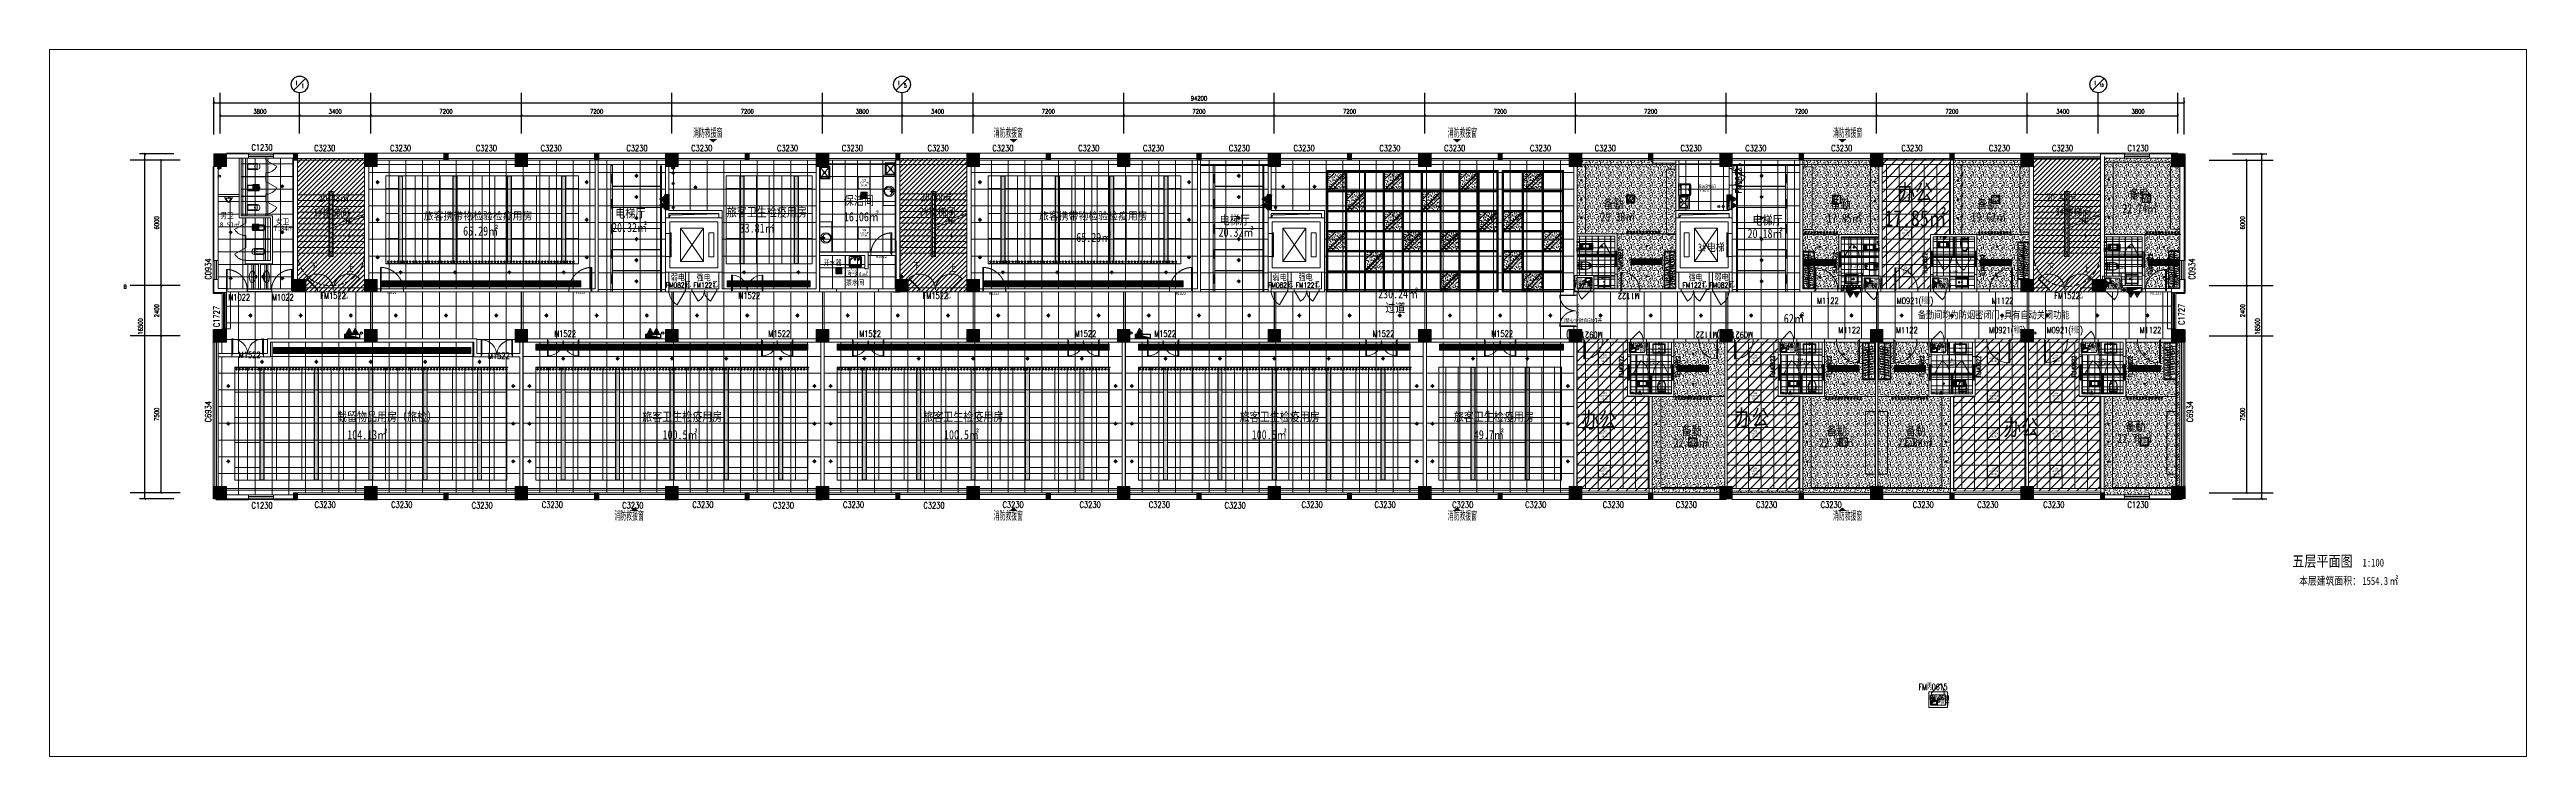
# Model space of a CAD drawing. Header units: millimetres. Extents: x 164760 to 3716174, y -1766400 to 11969.
# Drawn here: x 3475718 to 3594148, y -1658926 to -1625124 of the extents above; entities that cross this region are included whole.
import ezdxf
from ezdxf.enums import TextEntityAlignment as Align

# ---------------------------------------------------------------- set-up
doc = ezdxf.new("R2010")
doc.units = ezdxf.units.MM
doc.header["$LTSCALE"] = 1000
doc.set_wipeout_variables(frame=1)
for name, pattern in [('ACAD_ISO03W100', [30, 12, -18]), ('DASH', [0.35, 0.25, -0.1]), ('DASHDOT2', [0.5, 0.25, -0.125, 0, -0.125]), ('DOT', [0.2, 0.1, -0.1]), ('DOTE', [2.42, 2, -0.2, 0.02, -0.2]), ('HIDDEN', [0.375, 0.25, -0.125, 0, 0])]:
    doc.linetypes.add(name, pattern=pattern)
doc.layers.get('0').update_dxf_attribs({"color": 253, "linetype": 'CONTINUOUS'})
doc.layers.get('Defpoints').update_dxf_attribs({"color": 250, "linetype": 'CONTINUOUS', "lineweight": 0})
for name, color, linetype in [('3', 253, 'CONTINUOUS'), ('AXIS', 253, 'CONTINUOUS'), ('AXIS_TEXT', 253, 'CONTINUOUS'), ('DIM_LEAD', 253, 'CONTINUOUS'), ('DIM_SYMB', 253, 'CONTINUOUS'), ('ELE', 253, 'CONTINUOUS'), ('EQUIP_灭火器', 253, 'CONTINUOUS'), ('FC-Text Annotation', 253, 'CONTINUOUS'), ('FF-FIXT', 253, 'CONTINUOUS'), ('HATCH【填充】', 253, 'CONTINUOUS'), ('LATRINE', 253, 'CONTINUOUS'), ('PUB_TEXT', 253, 'CONTINUOUS'), ('SURFACE', 253, 'CONTINUOUS'), ('VPIPE-喷淋', 253, 'CONTINUOUS'), ('VPIPE-废水', 253, 'CONTINUOUS'), ('VPIPE-污水', 253, 'CONTINUOUS'), ('VPIPE-消防', 253, 'CONTINUOUS'), ('VPIPE-热给水', 253, 'CONTINUOUS'), ('VPIPE-给水', 253, 'CONTINUOUS'), ('w-消火栓', 253, 'CONTINUOUS'), ('WINDOW_TEXT', 253, 'CONTINUOUS'), ('填充', 253, 'CONTINUOUS'), ('建-墙', 253, 'CONTINUOUS'), ('洁具', 253, 'CONTINUOUS'), ('风道（排气道）', 253, 'CONTINUOUS')]:
    doc.layers.add(name, color=color, linetype=linetype)
for name, color, linetype, lineweight in [('A-FLOR-SPCL', 253, 'CONTINUOUS', 18), ('COLUMN', 253, 'CONTINUOUS', 0), ('DOOR【门】', 253, 'CONTINUOUS', 0), ('FC-Doorsill【门槛线】', 253, 'CONTINUOUS', 0), ('FC-FLOOR【地材分格】', 253, 'CONTINUOUS', 0), ('FF-Door【门】', 253, 'CONTINUOUS', 0), ('FF-FIXT【洁具】', 253, 'CONTINUOUS', 0), ('FF-FURN【成品家具】', 253, 'CONTINUOUS', 0), ('FF-FURN【成品家私】', 253, 'CONTINUOUS', 0), ('FF-Text【平面文字】', 253, 'CONTINUOUS', 0), ('FF-Win【窗】', 253, 'CONTINUOUS', 0), ('MK【门槛线】', 253, 'CONTINUOUS', 0), ('PUB_HATCH', 253, 'CONTINUOUS', 0), ('RC-FCU【空调设备】', 253, 'CONTINUOUS', 0), ('RC-FIN【天花轮廓线】', 253, 'CONTINUOUS', 0), ('RC-LIGHT【天花灯具】', 253, 'CONTINUOUS', 0), ('RC-LIGHT【灯带】', 253, 'DASHDOT2', 0), ('RC-Modelling【天花造型】', 253, 'CONTINUOUS', 0), ('RC-STR【天花细线】', 253, 'CONTINUOUS', 0), ('RC-Text【天花文字】', 253, 'CONTINUOUS', 0), ('STAIR', 253, 'CONTINUOUS', 0), ('TXT【平面空间文字】', 253, 'CONTINUOUS', 0), ('WALL', 253, 'CONTINUOUS', 0), ('Wall Solid【墙柱填充】', 253, 'CONTINUOUS', 0), ('Wall【墙体】', 253, 'CONTINUOUS', 0), ('Wall【新建墙】', 253, 'CONTINUOUS', 0), ('WINDOW', 253, 'CONTINUOUS', 0), ('Xline【辅助线】', 253, 'CONTINUOUS', 0)]:
    doc.layers.add(name, color=color, linetype=linetype, lineweight=lineweight)
doc.styles.add('-宋体', font='', dxfattribs={"width": 0.8})
doc.styles.add('_TCH_AXIS', font='COMPLEX', dxfattribs={"bigfont": 'GBCBIG'})
doc.styles.add('_TCH_DIM', font='SIMPLEX', dxfattribs={"bigfont": 'GBCBIG'})
doc.styles.add('_TCH_DIM_T3', font='SIMPLEX', dxfattribs={"width": 0.705882, "bigfont": 'GBCBIG'})
doc.styles.add('_TCH_WINDOW', font='SIMPLEX', dxfattribs={"bigfont": 'GBCBIG'})
doc.styles.add('DIM_FONT', font='SIMPLEX', dxfattribs={"width": 0.7, "bigfont": 'GBCBIG'})
doc.styles.get("Standard").update_dxf_attribs({"font": 'GBENOR', "bigfont": 'GBCBIG'})
doc.styles.add('SUN', font='romans.shx', dxfattribs={"width": 0.8, "bigfont": 'hzdx.shx'})
doc.styles.add('XZC', font='SIMPLEX.SHX', dxfattribs={"width": 0.7, "bigfont": 'hztxt.shx'})
doc.styles.add('宋体', font='', dxfattribs={"width": 0.7})
doc.styles.add('文字', font='')
doc.styles.get('-宋体').set_extended_font_data('SimSun')
doc.styles.get('宋体').set_extended_font_data('SimSun')
doc.styles.get('文字').set_extended_font_data('SimSun')
doc.linetypes.add('LED_LINE', pattern='A,12.7,-5.08,["LED",XZC,S=2.54,R=0,X=-2.54,Y=-1.27],-6.35', length=24.13)
doc.dimstyles.new('_TCH_ARCH&&100', dxfattribs={"dimtxt": 212.5, "dimasz": 100, "dimexe": 250, "dimexo": 300, "dimgap": 100, "dimtad": 1, "dimdec": 0, "dimzin": 0, "dimdsep": 46, "dimtxsty": '_TCH_DIM_T3', "dimblk": 'ARCHTICK', "dimcen": 0.09, "dimclrt": 7, "dimazin": 2, "dimtfac": 1, "dimtdec": 0, "dimtix": 1, "dimtmove": 2, "dimatfit": 3, "dimtolj": 1, "dimtzin": 0, "dimarcsym": 0})
pattern_1 = [(180, (-2430707.972, 1481556.821), (-7.9375, -15.875), [0, -15.875])]
pattern_2 = [(360, (-2398275.03, -2837176.523), (7e-15, 30), [])]
pattern_3 = [(180, (-5928409.883, 3114770.982), (-7.9375, -15.875), [0, -15.875])]
pattern_4 = [(180, (-2419582.972, 1481556.821), (-7.9375, -15.875), [0, -15.875])]
pattern_5 = [(180, (773.85, -2303.22), (-4e-14, -300), []), (270, (773.85, -2303.22), (300, -6e-14), [])]
pattern_6 = [(0, (3778355.65, -1406196.8), (0, 800), []), (90, (3778355.65, -1406196.8), (-800, 5e-14), [])]
pattern_7 = [(0, (3778355.65, -1406196.8), (0, 600), []), (90, (3778355.65, -1406196.8), (-600, 4e-14), [])]
pattern_8 = [(0, (3266486.35, -1418678.75), (495, 495), [123.75, -371.25]), (0, (3266758.6, -1418381.75), (495, 495), [123.75, -371.25]), (90, (3266535.85, -1418505.5), (-495, 495), [123.75, -371.25]), (90, (3266733.85, -1418332.25), (-495, 495), [123.75, -371.25]), (45, (3266585.35, -1418332.25), (0, 495), [123.75, -576.2857]), (135, (3266758.6, -1418678.75), (-495, 5e-14), [123.75, -576.2857]), (26.56505, (3266610.1, -1418530.25), (495, -2e-06), [123.75, -983.10365]), (26.56505, (3266832.85, -1418282.75), (495, -2e-06), [123.75, -983.10365]), (63.43495, (3266832.85, -1418678.75), (-2e-06, 495), [123.75, -983.10365]), (63.43495, (3266610.1, -1418456), (-2e-06, 495), [123.75, -983.10365]), (63.43495, (3266783.35, -1418579.75), (-2e-06, 495), [123.75, -983.10365]), (116.56505, (3266486.35, -1418406.5), (2e-06, 495), [123.75, -983.10365]), (153.43495, (3266585.35, -1418604.5), (-495, -2e-06), [123.75, -983.10365])]
pattern_9 = [(45, (3553763.06, -1646246.44), (-224.5064, 224.5064), [])]

msp = doc.modelspace()

# ---------------------------------------------------------------- texts
at = {"layer": 'DOOR【门】', "color": 3, "style": '_TCH_WINDOW', "width": 0.75}
for p in [(3565487.7, -1635859.9), (3568250.4, -1635959.8), (3550973, -1640796.1), (3558210.5, -1640796.1), (3565348.3, -1640795.1), (3572611.1, -1640795.1)]:
    msp.add_text('TLM0822', height=200, rotation=90, dxfattribs=at).set_placement(p)
at = {"layer": 'ELE', "ltscale": 100, "style": 'SUN', "width": 0.6}
msp.add_text('FM丙0615', height=300, dxfattribs=at).set_placement((3565084.5, -1655751, 0))
at = {"layer": 'FC-Text Annotation', "width": 0.8}
for s, height, style, p in [('备勤', 438.58, '文字', (3575153.6, -1632263.7)), ('男卫', 285.83, '宋体', (3483879.1, -1633209.4)), ('电梯厅', 438.58, '文字', (3502767.9, -1633166.6)), ('旅客卫生检疫用房', 438.58, '文字', (3508098.9, -1633111.6)), ('保洁间', 438.58, '文字', (3513700.9, -1632561.2)), ('16.06㎡', 438.58, '文字', (3513699.8, -1633339.7)), ('电梯厅', 438.58, '文字', (3531670.9, -1633492.1)), ('29.38㎡', 438.58, '文字', (3549869.8, -1633340.8)), ('备勤', 438.58, '文字', (3550008.8, -1632711.1)), ('电梯厅', 438.58, '文字', (3557144.2, -1633501.1)), ('17.85㎡', 438.58, '文字', (3560695, -1633404.6)), ('备勤', 438.58, '文字', (3560873.6, -1632727.8)), ('19.62㎡', 438.58, '文字', (3567598.7, -1633353)), ('备勤', 438.58, '文字', (3567878.9, -1632727.8)), ('22.74㎡', 438.58, '文字', (3574820.2, -1632951.4)), ('8.51㎡', 258.48, '文字', (3483854.6, -1633629.6)), ('7.84㎡', 258.48, '文字', (3486435, -1633800.8)), ('女卫', 285.83, '宋体', (3486541.5, -1633496.5)), ('65.29㎡', 438.58, '文字', (3495493.3, -1634020.4)), ('20.32㎡', 438.58, '文字', (3502613.3, -1633851.4)), ('33.81㎡', 438.58, '文字', (3508715.9, -1633879.8)), ('65.29㎡', 438.58, '文字', (3524809.5, -1634327.6)), ('20.32㎡', 438.58, '文字', (3531610.7, -1634075.9)), ('20.18㎡', 438.58, '文字', (3556907, -1634143)), ('开水器', 258.48, '文字', (3512721.1, -1635447.1)), ('茶水间', 258.48, '文字', (3513794.8, -1636394.3)), ('5.84㎡', 258.48, '文字', (3513886.8, -1636013.8)), ('230.24㎡', 438.58, '文字', (3539240.9, -1637021.6)), ('过道', 438.58, '文字', (3539580.4, -1637689.7)), ('门禁火灾时自动打开', 199.13, '文字', (3547949.2, -1638193.4)), ('截留物品用房（旅检）', 438.58, '文字', (3489461.5, -1642895.6)), ('旅客卫生检疫用房', 438.58, '文字', (3504056.6, -1642895.6)), ('旅客卫生检疫用房', 438.58, '文字', (3517493.8, -1642895.6)), ('旅客卫生检疫用房', 438.58, '文字', (3532622.2, -1642895.6)), ('旅客卫生检疫用房', 438.58, '文字', (3542861.5, -1642895.6)), ('104.13㎡', 438.58, '文字', (3489952.6, -1643760.9)), ('100.5㎡', 438.58, '文字', (3505028.4, -1643760.2)), ('100.5㎡', 438.58, '文字', (3518484.4, -1643760.2)), ('100.5㎡', 438.58, '文字', (3533196.2, -1643760.2)), ('49.7㎡', 438.58, '文字', (3543819.5, -1643757.9)), ('22.38㎡', 438.58, '文字', (3553365.4, -1644140.8)), ('备勤', 438.58, '文字', (3553744.2, -1643562.6)), ('22.38㎡', 438.58, '文字', (3560322.3, -1644140.8)), ('备勤', 438.58, '文字', (3560701, -1643562.6)), ('22.38㎡', 438.58, '文字', (3564082.5, -1644140.8)), ('备勤', 438.58, '文字', (3564461.2, -1643562.6)), ('22.38㎡', 438.58, '文字', (3574583.9, -1643935.4)), ('备勤', 438.58, '文字', (3574962.6, -1643357.1))]:
    msp.add_text(s, height=height, dxfattribs=dict(at, style=style)).set_placement(p)
at = {"layer": 'FF-FIXT【洁具】', "style": 'DIM_FONT', "width": 0.8}
for rotation, p in [(0.000367, (3516110.9, -1631896.2)), (0.000367, (3516110.9, -1631896.2)), (359.999633, (3512591.9, -1634128.4)), (359.999633, (3512591.9, -1634128.4))]:
    msp.add_text('493', height=0.5, rotation=rotation, dxfattribs=at).set_placement(p)
at = {"layer": 'FF-FIXT【洁具】', "style": 'DIM_FONT', "width": 0.8, "flags": 9}
for tag in ['YSIZE', 'XSIZE']:
    msp.add_attdef(tag, (3512591.9, -1634128.4), '493', height=0.5, rotation=359.999625, dxfattribs=at)
at = {"layer": 'FF-Text【平面文字】', "style": '文字', "width": 0.95}
for p in [(3493607.5, -1633261.1, 0), (3523024.7, -1633261.1, 0)]:
    msp.add_text('旅客携带物检验检疫用房', height=364.552, dxfattribs=at).set_placement(p)
at = {"layer": 'FF-Text【平面文字】', "color": 7, "style": '宋体', "width": 0.8}
msp.add_text('备勤间均为防烟密闭门,具有自动关闭功能', height=350, dxfattribs=at).set_placement((3565045, -1637985.5))
at = {"layer": 'PUB_TEXT', "style": '宋体', "width": 0.8}
for s, height, p in [('20.48㎡', 377.64, (3488583.6, -1632411.8)), ('20.48㎡', 377.64, (3517383.6, -1632375.7)), ('办公', 777.08, (3564068, -1632350.2)), ('20.48㎡', 377.64, (3571183.6, -1632375.7)), ('1#', 377.64, (3488340.8, -1633094.7)), ('楼梯间', 377.64, (3488772.8, -1633117.7)), ('2#', 377.64, (3517324, -1633058.6)), ('楼梯间', 377.64, (3517756, -1633081.5)), ('17.85㎡', 777.08, (3563452.4, -1633579.9)), ('3#', 377.64, (3571631.4, -1633059.7)), ('楼梯间', 377.64, (3572063.5, -1633082.7)), ('3#', 377.64, (3554529.5, -1634769.4)), ('电梯', 377.64, (3554961.5, -1634769.4)), ('弱电', 302.11, (3505419.2, -1636170.9)), ('强电', 302.11, (3506655.7, -1636174.5)), ('弱电', 302.11, (3534197.5, -1636158.6)), ('强电', 302.11, (3535433.9, -1636162.2)), ('强电', 302.11, (3554083.1, -1636173.9)), ('弱电', 302.11, (3555320.9, -1636151.3)), ('办公', 777.08, (3548953.7, -1643228.2)), ('办公', 777.08, (3556250.7, -1643119.5)), ('办公', 777.08, (3569143.6, -1643588.9)), ('本层建筑面积：', 377.64, (3583274.4, -1650719.5)), ('1554.3', 377.64, (3586298.8, -1650719.5)), ('㎡', 377.6, (3587595, -1650719.5))]:
    msp.add_text(s, height=height, dxfattribs=at).set_placement(p)
at = {"layer": 'PUB_TEXT', "color": 7, "style": '_TCH_DIM'}
for s, p in [('下', (3488202, -1635710.3)), ('上', (3489937.7, -1635763.8)), ('下', (3517002, -1635674.1)), ('上', (3518737.7, -1635763.8)), ('下', (3571227, -1635744.1)), ('上', (3572962.7, -1635798.8))]:
    msp.add_text(s, height=337.6, dxfattribs=at).set_placement(p)
at = {"layer": 'PUB_TEXT', "color": 7, "style": '宋体', "width": 0.8}
for s, height, p in [('五层平面图', 528.69, (3582950.5, -1649847.6)), ('1:100', 377.64, (3586309.9, -1649847.6))]:
    msp.add_text(s, height=height, dxfattribs=at).set_placement(p)
at = {"layer": 'RC-Text【天花文字】', "style": '宋体', "width": 0.8}
for s, height, p in [('5.68㎡', 112.5, (3554618.7, -1631942.8)), ('62㎡', 450, (3558634.2, -1638211.4))]:
    msp.add_text(s, height=height, dxfattribs=at).set_placement(p)
at = {"layer": 'TXT【平面空间文字】', "style": '-宋体', "width": 0.8}
for s, p in [('保洁杂物间', (3554533.3, -1631741.7)), ('卫生间', (3551997.9, -1640226.9)), ('卫生间', (3559197.9, -1640226.9)), ('卫生间', (3566397.9, -1640226.9)), ('卫生间', (3573597.9, -1640226.9))]:
    msp.add_text(s, height=150, dxfattribs=at).set_placement(p)
at = {"layer": 'TXT【平面空间文字】', "color": 9, "char_height": 400, "width": 7488.412, "style": 'DIM_FONT'}
for insert, attachment_point in [((3507890.8, -1628938.2), 3), ((3522259.2, -1628938.2), 3), ((3542568.1, -1628938.2), 1), ((3560989.1, -1628938.2), 1), ((3504128.4, -1647652.4), 9), ((3522259.2, -1647652.4), 9), ((3542568.1, -1647652.4), 7), ((3560989.1, -1647652.4), 7)]:
    msp.add_mtext('消防救援窗', dxfattribs=dict(at, insert=insert, attachment_point=attachment_point))
at = {"layer": 'WINDOW_TEXT', "style": '_TCH_WINDOW'}
msp.add_text('乙', height=337.6, rotation=90, dxfattribs=at).set_placement((3556622.4, -1630867))
at = {"layer": 'WINDOW_TEXT', "style": '_TCH_WINDOW', "width": 0.705882}
msp.add_text('FM0822', height=297.5, rotation=90, dxfattribs=at).set_placement((3556622.4, -1632007))
for s, height, p in [('FM0821', 238, (3505183.4, -1636509.2)), ('FM1221', 238, (3506499.4, -1636509.2)), ('FM0821', 238, (3533983.4, -1636509.2)), ('FM1221', 238, (3535299.4, -1636509.2)), ('FM1221', 238, (3553799.4, -1636509.2)), ('FM0821', 238, (3555083.4, -1636509.2)), ('M1022', 297.5, (3484265, -1637118.2)), ('M1022', 297.5, (3486352.9, -1637118.2))]:
    msp.add_text(s, height=height, dxfattribs=at).set_placement(p)
at = {"layer": 'WINDOW_TEXT', "style": '_TCH_WINDOW'}
for p in [(3506127.4, -1636509.2), (3507411.4, -1636509.2), (3534927.4, -1636509.2), (3536211.4, -1636509.2), (3554711.4, -1636509.2), (3556027.4, -1636509.2)]:
    msp.add_text('乙', height=270.1, dxfattribs=at).set_placement(p)

# ---------------------------------------------------------------- blocks, each defined once
blk = doc.blocks.new('$TCHSYS$WIN2D')
for p, q in [((-0.5, 0.5), (0.5, 0.5)), ((-0.5, 0.5), (-0.5, -0.5)), ((0.5, 0.5), (0.5, -0.5)), ((0.5, 0.167), (-0.5, 0.167)), ((0.5, -0.167), (-0.5, -0.167)), ((-0.5, -0.5), (0.5, -0.5))]:
    blk.add_line(p, q)
blk = doc.blocks.new('$WINLIB2D$00000004')
for p, q in [((-0.5, 0.5), (0.5, 0.5)), ((-0.5, 0.5), (-0.5, -0.5)), ((0.5, -0.5), (0.5, 0.5)), ((-0.5, 0.241), (0.5, 0.241)), ((-0.5, -0.5), (0.5, -0.5))]:
    blk.add_line(p, q)
blk = doc.blocks.new('$WINLIB2D$00000005')
for p, q in [((-0.5, 0.5), (0.5, 0.5)), ((-0.5, 0.5), (-0.5, -0.5)), ((0.5, 0.167), (-0.5, 0.167)), ((0.5, 0), (-0.5, 0)), ((0.5, -0.5), (0.5, 0.5)), ((0.5, -0.167), (-0.5, -0.167)), ((-0.5, -0.5), (0.5, -0.5))]:
    blk.add_line(p, q)
blk = doc.blocks.new('海龙_0918165925')
at = {"layer": 'PUB_HATCH'}
for points in [[(-43300, -300), (-43100, -300), (-43100, 0), (-43300, 0)], [(-47100, -600), (-46500, -600), (-46500, 0), (-47100, 0)], [(-39900, -600), (-39300, -600), (-39300, 0), (-39900, 0)], [(-36100, -300), (-35900, -300), (-35900, 0), (-36100, 0)], [(-32700, -600), (-32100, -600), (-32100, 0), (-32700, 0)], [(-28900, -300), (-28700, -300), (-28700, 0), (-28900, 0)], [(-25500, -600), (-24900, -600), (-24900, 0), (-25500, 0)], [(-21700, -300), (-21500, -300), (-21500, 0), (-21700, 0)], [(-18300, -600), (-17700, -600), (-17700, 0), (-18300, 0)], [(-14500, -300), (-14300, -300), (-14300, 0), (-14500, 0)], [(-11100, -600), (-10500, -600), (-10500, 0), (-11100, 0)], [(-7300, -300), (-7100, -300), (-7100, 0), (-7300, 0)], [(-3900, -600), (-3300, -600), (-3300, 0), (-3900, 0)], [(-100, -300), (100, -300), (100, 0), (-100, 0)], [(3300, -600), (3900, -600), (3900, 0), (3300, 0)], [(7100, -300), (7300, -300), (7300, 0), (7100, 0)], [(10500, -600), (11100, -600), (11100, 0), (10500, 0)], [(14300, -300), (14500, -300), (14500, 0), (14300, 0)], [(17700, -600), (18300, -600), (18300, 0), (17700, 0)], [(21500, -300), (21700, -300), (21700, 0), (21500, 0)], [(24900, -600), (25500, -600), (25500, 0), (24900, 0)], [(28700, -300), (28900, -300), (28900, 0), (28700, 0)], [(32100, -600), (32700, -600), (32700, 0), (32100, 0)], [(35900, -300), (36100, -300), (36100, 0), (35900, 0)], [(39300, -600), (39900, -600), (39900, 0), (39300, 0)], [(46500, -600), (47100, -600), (47100, 0), (46500, 0)], [(-43300, -6600), (-42700, -6600), (-42700, -6000), (-43300, -6000)], [(-39900, -6600), (-39300, -6600), (-39300, -6000), (-39900, -6000)], [(-14500, -6600), (-13900, -6600), (-13900, -6000), (-14500, -6000)], [(-11100, -6600), (-10500, -6600), (-10500, -6000), (-11100, -6000)], [(39300, -6600), (39900, -6600), (39900, -6000), (39300, -6000)], [(42700, -6600), (43300, -6600), (43300, -6000), (42700, -6000)], [(-47100, -9000), (-46500, -9000), (-46500, -8400), (-47100, -8400)], [(-39900, -9000), (-39300, -9000), (-39300, -8400), (-39900, -8400)], [(-32700, -9000), (-32100, -9000), (-32100, -8400), (-32700, -8400)], [(-25500, -9000), (-24900, -9000), (-24900, -8400), (-25500, -8400)], [(-18300, -9000), (-17700, -9000), (-17700, -8400), (-18300, -8400)], [(-11100, -9000), (-10500, -9000), (-10500, -8400), (-11100, -8400)], [(-3900, -9000), (-3300, -9000), (-3300, -8400), (-3900, -8400)], [(3300, -9000), (3900, -9000), (3900, -8400), (3300, -8400)], [(10500, -9000), (11100, -9000), (11100, -8400), (10500, -8400)], [(17700, -9000), (18300, -9000), (18300, -8400), (17700, -8400)], [(24900, -9000), (25500, -9000), (25500, -8400), (24900, -8400)], [(32100, -9000), (32700, -9000), (32700, -8400), (32100, -8400)], [(39300, -9000), (39900, -9000), (39900, -8400), (39300, -8400)], [(46500, -9000), (47100, -9000), (47100, -8400), (46500, -8400)], [(-47100, -16500), (-46500, -16500), (-46500, -15900), (-47100, -15900)], [(-43300, -16500), (-43100, -16500), (-43100, -16200), (-43300, -16200)], [(-39900, -16500), (-39300, -16500), (-39300, -15900), (-39900, -15900)], [(-36100, -16500), (-35900, -16500), (-35900, -16200), (-36100, -16200)], [(-32700, -16500), (-32100, -16500), (-32100, -15900), (-32700, -15900)], [(-28900, -16500), (-28700, -16500), (-28700, -16200), (-28900, -16200)], [(-25500, -16500), (-24900, -16500), (-24900, -15900), (-25500, -15900)], [(-21700, -16500), (-21500, -16500), (-21500, -16200), (-21700, -16200)], [(-18300, -16500), (-17700, -16500), (-17700, -15900), (-18300, -15900)], [(-14300, -16200), (-14500, -16200), (-14500, -16500), (-14300, -16500)], [(-11100, -16500), (-10500, -16500), (-10500, -15900), (-11100, -15900)], [(-7100, -16200), (-7300, -16200), (-7300, -16500), (-7100, -16500)], [(-3900, -16500), (-3300, -16500), (-3300, -15900), (-3900, -15900)], [(100, -16200), (-100, -16200), (-100, -16500), (100, -16500)], [(3300, -16500), (3900, -16500), (3900, -15900), (3300, -15900)], [(7300, -16200), (7100, -16200), (7100, -16500), (7300, -16500)], [(10500, -16500), (11100, -16500), (11100, -15900), (10500, -15900)], [(14500, -16200), (14300, -16200), (14300, -16500), (14500, -16500)], [(17700, -16500), (18300, -16500), (18300, -15900), (17700, -15900)], [(21700, -16200), (21500, -16200), (21500, -16500), (21700, -16500)], [(24900, -16500), (25500, -16500), (25500, -15900), (24900, -15900)], [(28900, -16200), (28700, -16200), (28700, -16500), (28900, -16500)], [(32100, -16500), (32700, -16500), (32700, -15900), (32100, -15900)], [(36100, -16200), (35900, -16200), (35900, -16500), (36100, -16500)], [(39300, -16500), (39900, -16500), (39900, -15900), (39300, -15900)], [(43300, -16200), (43100, -16200), (43100, -16500), (43300, -16500)], [(46500, -16500), (47100, -16500), (47100, -15900), (46500, -15900)]]:
    blk.add_hatch(color=256, dxfattribs=at).paths.add_polyline_path(points)
at = {"layer": 'COLUMN'}
for p, q in [((-46500, 0), (-47100, 0)), ((-47100, 0), (-47100, -600)), ((-47100, -600), (-46500, -600)), ((-46500, -600), (-46500, 0)), ((-39300, 0), (-39900, 0)), ((-39900, -300), (-39900, -600)), ((-39900, -600), (-39300, -600)), ((-39300, -600), (-39300, -300)), ((-32100, 0), (-32700, 0)), ((-32700, -300), (-32700, -600)), ((-32700, -600), (-32100, -600)), ((-32100, -600), (-32100, -300)), ((-24900, 0), (-25500, 0)), ((-25500, -300), (-25500, -600)), ((-25500, -600), (-24900, -600)), ((-24900, -600), (-24900, -300)), ((-17700, 0), (-18300, 0)), ((-18300, -300), (-18300, -600)), ((-18300, -600), (-17700, -600)), ((-17700, -600), (-17700, -300)), ((-10500, 0), (-11100, 0)), ((-11100, -300), (-11100, -600)), ((-11100, -600), (-10500, -600)), ((-10500, -600), (-10500, -300)), ((-3300, 0), (-3900, 0)), ((-3900, -300), (-3900, -600)), ((-3900, -600), (-3300, -600)), ((-3300, -600), (-3300, -300)), ((3900, 0), (3300, 0)), ((3300, -300), (3300, -600)), ((3300, -600), (3900, -600)), ((3900, -600), (3900, -300)), ((11100, 0), (10500, 0)), ((10500, -300), (10500, -600)), ((10500, -600), (11100, -600)), ((11100, -600), (11100, -300)), ((18300, 0), (17700, 0)), ((17700, -300), (17700, -600)), ((17700, -600), (18300, -600)), ((18300, -600), (18300, -300)), ((25500, 0), (24900, 0)), ((24900, -300), (24900, -600)), ((24900, -600), (25500, -600)), ((25500, -600), (25500, -300)), ((32700, 0), (32100, 0)), ((32100, -300), (32100, -600)), ((32100, -600), (32700, -600)), ((32700, -600), (32700, -300)), ((39900, 0), (39300, 0)), ((39300, -300), (39300, -600)), ((39300, -600), (39900, -600)), ((39900, -600), (39900, 0)), ((47100, 0), (46500, 0)), ((46500, 0), (46500, -600)), ((46500, -600), (47100, -600)), ((47100, -600), (47100, 0)), ((-42700, -6000), (-43300, -6000)), ((-43300, -6000), (-43300, -6600)), ((-43300, -6600), (-42700, -6600)), ((-42700, -6600), (-42700, -6000)), ((-39300, -6000), (-39900, -6000)), ((-39900, -6000), (-39900, -6600)), ((-39900, -6600), (-39300, -6600)), ((-39300, -6600), (-39300, -6000)), ((-13900, -6000), (-14500, -6000)), ((-14500, -6000), (-14500, -6600)), ((-14500, -6600), (-13900, -6600)), ((-13900, -6600), (-13900, -6000)), ((-10500, -6000), (-11100, -6000)), ((-11100, -6000), (-11100, -6600)), ((-11100, -6600), (-10500, -6600)), ((-10500, -6600), (-10500, -6000)), ((39900, -6000), (39300, -6000)), ((39300, -6000), (39300, -6600)), ((39300, -6600), (39900, -6600)), ((39900, -6600), (39900, -6000)), ((43300, -6000), (42700, -6000)), ((42700, -6000), (42700, -6600)), ((42700, -6600), (43300, -6600)), ((43300, -6600), (43300, -6000)), ((-46500, -8400), (-47100, -8400)), ((-47100, -8400), (-47100, -9000)), ((-47100, -9000), (-46500, -9000)), ((-46500, -9000), (-46500, -8400)), ((-39300, -8400), (-39900, -8400)), ((-39900, -8400), (-39900, -9000)), ((-39900, -9000), (-39300, -9000)), ((-39300, -9000), (-39300, -8400)), ((-32100, -8400), (-32700, -8400)), ((-32700, -8400), (-32700, -9000)), ((-32700, -9000), (-32100, -9000)), ((-32100, -9000), (-32100, -8400)), ((-24900, -8400), (-25500, -8400)), ((-25500, -8400), (-25500, -9000)), ((-25500, -9000), (-24900, -9000)), ((-24900, -9000), (-24900, -8400)), ((-17700, -8400), (-18300, -8400)), ((-18300, -8400), (-18300, -9000)), ((-18300, -9000), (-17700, -9000)), ((-17700, -9000), (-17700, -8400)), ((-10500, -8400), (-11100, -8400)), ((-11100, -8400), (-11100, -9000)), ((-11100, -9000), (-10500, -9000)), ((-10500, -9000), (-10500, -8400)), ((-3300, -8400), (-3900, -8400)), ((-3900, -8400), (-3900, -9000)), ((-3900, -9000), (-3300, -9000)), ((-3300, -9000), (-3300, -8400)), ((3900, -8400), (3300, -8400)), ((3300, -8400), (3300, -9000)), ((3300, -9000), (3900, -9000)), ((3900, -9000), (3900, -8400)), ((11100, -8400), (10500, -8400)), ((10500, -8400), (10500, -9000)), ((10500, -9000), (11100, -9000)), ((11100, -9000), (11100, -8400)), ((18300, -8400), (17700, -8400)), ((17700, -8400), (17700, -9000)), ((17700, -9000), (18300, -9000)), ((18300, -9000), (18300, -8400)), ((25500, -8400), (24900, -8400)), ((24900, -8400), (24900, -9000)), ((24900, -9000), (25500, -9000)), ((25500, -9000), (25500, -8400)), ((32700, -8400), (32100, -8400)), ((32100, -8400), (32100, -9000)), ((32100, -9000), (32700, -9000)), ((32700, -9000), (32700, -8400)), ((39900, -8400), (39300, -8400)), ((39300, -8400), (39300, -9000)), ((39300, -9000), (39900, -9000)), ((39900, -9000), (39900, -8400)), ((47100, -8400), (46500, -8400)), ((46500, -8400), (46500, -9000)), ((46500, -9000), (47100, -9000)), ((47100, -9000), (47100, -8400)), ((-46500, -15900), (-47100, -15900)), ((-47100, -15900), (-47100, -16500)), ((-47100, -16500), (-46500, -16500)), ((-46500, -16500), (-46500, -15900)), ((-39300, -15900), (-39900, -15900)), ((-39900, -15900), (-39900, -16200)), ((-39900, -16500), (-39300, -16500)), ((-39300, -16200), (-39300, -15900)), ((-32100, -15900), (-32700, -15900)), ((-32700, -15900), (-32700, -16200)), ((-32700, -16500), (-32100, -16500)), ((-32100, -16200), (-32100, -15900)), ((-24900, -15900), (-25500, -15900)), ((-25500, -15900), (-25500, -16200)), ((-25500, -16500), (-24900, -16500)), ((-24900, -16200), (-24900, -15900)), ((-17700, -15900), (-18300, -15900)), ((-18300, -15900), (-18300, -16200)), ((-18300, -16500), (-17700, -16500)), ((-17700, -16200), (-17700, -15900)), ((-10500, -15900), (-11100, -15900)), ((-11100, -15900), (-11100, -16200)), ((-11100, -16500), (-10500, -16500)), ((-10500, -16200), (-10500, -15900)), ((-3300, -15900), (-3900, -15900)), ((-3900, -15900), (-3900, -16200)), ((-3900, -16500), (-3300, -16500)), ((-3300, -16200), (-3300, -15900)), ((3900, -15900), (3300, -15900)), ((3300, -15900), (3300, -16200)), ((3300, -16500), (3900, -16500)), ((3900, -16200), (3900, -15900)), ((11100, -15900), (10500, -15900)), ((10500, -15900), (10500, -16200)), ((10500, -16500), (11100, -16500)), ((11100, -16200), (11100, -15900)), ((18300, -15900), (17700, -15900)), ((17700, -15900), (17700, -16200)), ((17700, -16500), (18300, -16500)), ((18300, -16200), (18300, -15900)), ((25500, -15900), (24900, -15900)), ((24900, -15900), (24900, -16200)), ((24900, -16500), (25500, -16500)), ((25500, -16200), (25500, -15900)), ((32700, -15900), (32100, -15900)), ((32100, -15900), (32100, -16200)), ((32100, -16500), (32700, -16500)), ((32700, -16200), (32700, -15900)), ((39900, -15900), (39300, -15900)), ((39300, -15900), (39300, -16200)), ((39300, -16500), (39900, -16500)), ((39900, -16200), (39900, -15900)), ((47100, -15900), (46500, -15900)), ((46500, -15900), (46500, -16500)), ((46500, -16500), (47100, -16500)), ((47100, -16500), (47100, -15900))]:
    blk.add_line(p, q, dxfattribs=at)
blk = doc.blocks.new('$QC001_5')
blk.add_line((-325, 200), (325, 0))
blk.add_lwpolyline([(325, 0), (325, 200), (-325, 200), (-325, 0)], close=True)
blk.add_solid([(-325, 200), (325, 200), (-325, 200), (325, 0)])
at = {"flags": 1}
for tag in ['UNIT', 'WHAT', 'SPEC']:
    blk.add_attdef(tag, (0, 0), '', height=0.001, dxfattribs=at)
blk = doc.blocks.new('$TCHSYS$LDOR22D')
for p, q in [((-0.52, 0.83), (-0.02, 0.83)), ((-0.52, 0.83), (-0.52, 0.67)), ((-0.52, 0.67), (-0.02, 0.67)), ((-0.5, 0.5), (0.5, 0.5)), ((-0.02, 0.83), (-0.02, 0.67)), ((0.02, 0.83), (0.02, 0.67)), ((0.02, 0.83), (0.52, 0.83)), ((0.02, 0.67), (0.52, 0.67)), ((0.52, 0.83), (0.52, 0.67))]:
    blk.add_line(p, q)
blk = doc.blocks.new('$DorLib2D$00000214')
at = {"color": 0}
blk.add_line((0.5, 0), (0, 0.87), dxfattribs=at)
blk.add_arc((0.5, 0), 1, 120, 180, dxfattribs=at)
blk = doc.blocks.new('$DorLib2D$00000215')
at = {"color": 0}
for p, q in [((-0.5, 0), (-0.25, 0.433)), ((0.5, 0), (0.25, 0.433))]:
    blk.add_line(p, q, dxfattribs=at)
for centre, start, end in [((-0.5, 0), 0, 60), ((0.5, 0), 120, 180)]:
    blk.add_arc(centre, 0.5, start, end, dxfattribs=at)
blk = doc.blocks.new('$DorLib2D$00000002')
for p, q in [((-0.5, 0), (-0.5, 0.4875)), ((-0.475, 0.4875), (-0.5, 0.4875)), ((-0.5, 0), (-0.475, 0)), ((-0.475, 0), (-0.475, 0.4875)), ((0.475, 0), (0.475, 0.4875)), ((0.475, 0.4875), (0.5, 0.4875)), ((0.5, 0), (0.475, 0)), ((0.5, 0), (0.5, 0.4875))]:
    blk.add_line(p, q)
at = {"lineweight": 13}
for centre, start, end in [((-0.4875, 0), 0, 88.530716), ((0.4875, 0), 91.469284, 180)]:
    blk.add_arc(centre, 0.4875, start, end, dxfattribs=at)
blk = doc.blocks.new('$DorLib2D$00000001')
for p, q in [((0.45, 0.975), (0.5, 0.975)), ((0.45, 0), (0.45, 0.975)), ((0.5, 0), (0.45, 0)), ((0.5, 0), (0.5, 0.975))]:
    blk.add_line(p, q)
at = {"lineweight": 13}
blk.add_arc((0.475, 0), 0.975, 91.46928, 180, dxfattribs=at)
blk = doc.blocks.new('DOOR_D01')
at = {"layer": 'DOOR【门】'}
blk.add_lwpolyline([(-0.46, 1), (-0.46, 0), (-0.5, 0), (-0.5, 1)], close=True, dxfattribs=at)
at = {"layer": 'DOOR【门】', "color": 8, "linetype": 'HIDDEN', "ltscale": 15}
blk.add_arc((-0.51, -0.01), 1.01, 0.5915, 87.4664, dxfattribs=at)
blk = doc.blocks.new('A$C4D690477')
at = {"layer": 'FF-FIXT【洁具】', "color": 252}
for p, q in [((344, 302), (205, 285)), ((205, 285), (205, 267)), ((205, 267), (344, 249))]:
    blk.add_line(p, q, dxfattribs=at)
at = {"layer": 'FF-FIXT【洁具】', "color": 251}
blk.add_circle((145, 277), 16, dxfattribs=at)
at = {"layer": 'FF-FIXT【洁具】', "color": 252}
for centre in [(335, 320), (335, 231)]:
    blk.add_circle(centre, 17.9, dxfattribs=at)
at = {"layer": 'FF-FIXT【洁具】', "color": 181, "extrusion": (0, 0, -1)}
for centre, ratio, start_param, end_param in [((139, 277), 0.5, 4.7828846, 10.9342224), ((158, 277), 0.5310756, 3.0762391, 4.6381068), ((158, 277), 0.5310756, 4.7958155, 6.3485388)]:
    blk.add_ellipse(centre, major_axis=(0, -277), ratio=ratio, start_param=start_param, end_param=end_param, dxfattribs=at)
blk = doc.blocks.new('$TCHSYS$APDOOR2D')
blk.add_line((0.5, 0), (0, 0.87))
at = {"lineweight": 13}
blk.add_arc((0.5, 0), 1, 120, 180, dxfattribs=at)
blk = doc.blocks.new('$lvtry$00000200')
for p, q in [((-140, -40, 0), (-140, -480, 0)), ((140, -470, 0), (-140, -470, 0)), ((-110, -40, 0), (-110, -470, 0)), ((100, 0, 0), (-100, 0, 0)), ((100, -30, 0), (-100, -30, 0)), ((-30, -590, 0), (30, -590, 0)), ((110, -470, 0), (110, -40, 0)), ((140, -480, 0), (140, -40, 0))]:
    blk.add_line(p, q)
blk.add_circle((0, -359, 0), 20)
for centre, radius, start, end in [((-100, -40, 0), 40, 90, 180), ((-30, -480, 0), 110, 180, 270), ((-100, -40, 0), 10, 90, 180), ((30, -480, 0), 110, 270, 0), ((100, -40, 0), 40, 0, 90), ((100, -40, 0), 10, 0, 90)]:
    blk.add_arc(centre, radius, start, end)
blk.add_point((0, 0))
blk = doc.blocks.new('$lvtry$00000007')
for p, q in [((-170, 0, 0), (170, 0, 0)), ((-170, -61, 0), (-170, 0, 0)), ((-162, -88, 0), (-69, -231, 0)), ((-124, -91, 0), (-43, -216, 0)), ((-116, -76, 0), (116, -76, 0)), ((43, -216, 0), (124, -91, 0)), ((69, -231, 0), (162, -88, 0)), ((170, -61, 0), (170, 0, 0))]:
    blk.add_line(p, q)
blk.add_circle((0, -38, 0), 17.7)
for centre, radius, start, end in [((-120, -61, 0), 50, 180, 213.0863), ((-116, -86, 0), 10, 90, 213.0863), ((0, -191, 0), 80, 210, 330), ((0, -191, 0), 50, 210, 330), ((116, -86, 0), 10, 326.9137, 90), ((120, -61, 0), 50, 326.9137, 0)]:
    blk.add_arc(centre, radius, start, end)
blk = doc.blocks.new('DOOR_D02')
at = {"layer": 'FF-Door【门】'}
for p, q in [((-0.484, 0.5), (-0.5, 0.5)), ((-0.5, 0), (-0.5, 0.5)), ((-0.484, 0), (-0.5, 0)), ((-0.484, 0), (-0.484, 0.5)), ((0.484, 0), (0.484, 0.5)), ((0.484, 0.5), (0.5, 0.5)), ((0.484, 0), (0.5, 0)), ((0.5, 0), (0.5, 0.5))]:
    blk.add_line(p, q, dxfattribs=at)
at = {"layer": 'FF-Door【门】', "color": 8, "linetype": 'HIDDEN', "ltscale": 15}
for centre, start, end in [((-0.5, 0), 0, 90), ((0.5, 0), 90, 180)]:
    blk.add_arc(centre, 0.5, start, end, dxfattribs=at)
blk = doc.blocks.new('PQD')
at = {"layer": '填充'}
h = blk.add_hatch(dxfattribs=at)
h.set_pattern_fill('DOTS', color=256, scale=10, style=0)
h.paths.add_polyline_path([(517039, 222521), (516799, 222521), (516799, 222331), (516857, 222451)])
blk.add_lwpolyline([(516799, 222331), (516857, 222451), (517039, 222521)], dxfattribs=at)
at = {"layer": '风道（排气道）'}
for points in [[(516769, 222551), (517069, 222551), (517069, 222301), (516769, 222301)], [(516799, 222521), (517039, 222521), (517039, 222331), (516799, 222331)]]:
    blk.add_lwpolyline(points, close=True, dxfattribs=at)
blk = doc.blocks.new('$DorLib2D$00000114')
at = {"color": 0}
blk.add_line((0.5, 0), (-0.21, 0.71), dxfattribs=at)
blk.add_arc((0.5, 0), 1, 135, 180, dxfattribs=at)
blk = doc.blocks.new('ZL_08130967')
at = {"layer": 'WINDOW'}
for p, q in [((-300, -374), (300, -374)), ((-300, -374), (-300, -524)), ((-300, -524), (300, -524)), ((300, -524), (300, -374))]:
    blk.add_line(p, q, dxfattribs=at)
at = {"layer": 'WINDOW', "xscale": -600, "yscale": 600, "zscale": -600}
blk.add_blockref('$DorLib2D$00000114', (0, -424), dxfattribs=at)
blk = doc.blocks.new('ZL_08155714')
at = {"layer": 'VPIPE-污水'}
blk.add_circle((-129, -712), 50, dxfattribs=at)
at = {"layer": 'VPIPE-热给水'}
blk.add_circle((154, -888), 50, dxfattribs=at)
at = {"layer": 'VPIPE-给水'}
blk.add_circle((154, -754), 50, dxfattribs=at)
at = {"layer": 'WALL'}
for p, q in [((-315, -1165), (-315, -415)), ((-315, -415), (585, -415)), ((585, -1165), (-315, -1165)), ((-215, -1065), (-215, -565)), ((-215, -565), (485, -565)), ((485, -1065), (-215, -1065)), ((485, -1065), (485, -565)), ((585, -1165), (585, -415))]:
    blk.add_line(p, q, dxfattribs=at)
at = {"layer": 'WINDOW'}
for p, q in [((-175, -415), (425, -415)), ((-175, -415), (-175, -565)), ((-175, -565), (425, -565)), ((425, -565), (425, -415))]:
    blk.add_line(p, q, dxfattribs=at)
at = {"layer": 'DOOR【门】', "rotation": 359.9999999999407}
blk.add_blockref('ZL_08130967', (125, -41), dxfattribs=at)
at = {"layer": '洁具'}
blk.add_blockref('PQD', (-516984, -223366), dxfattribs=at)
at = {"layer": 'TXT【平面空间文字】', "color": 3, "ltscale": 100, "style": 'SUN', "width": 0.6}
blk.add_text('FM丙0619', height=200, dxfattribs=at).set_placement((-263, -803, 0))
at = {"layer": 'TXT【平面空间文字】', "width": 0.75}
blk.add_text('管井', height=300, dxfattribs=at).set_placement((236, -1085))
blk = doc.blocks.new('A$C5D954283')
at = {"color": 8}
for p, q in [((-5, 230), (-33, 230)), ((-4, 506), (-26, 506)), ((0, 532), (0, 510)), ((0, 501), (0, 479)), ((0, 235), (0, 264)), ((0, 225), (0, 196)), ((26, 506), (4, 506)), ((32, 230), (5, 230))]:
    blk.add_line(p, q, dxfattribs=at)
at = {"color": 0, "linetype": 'Continuous'}
for p, q in [((-11, 374), (-18, 495)), ((5, 374), (-11, 374)), ((15, 492), (5, 374))]:
    blk.add_line(p, q, dxfattribs=at)
blk.add_lwpolyline([(300, 0), (300, 450), (-300, 450), (-300, 0)], close=True, dxfattribs=at)
at = {"color": 8}
blk.add_lwpolyline([(270, 30), (270, 420), (-270, 420), (-270, 30)], close=True, dxfattribs=at)
at = {"color": 8, "const_width": 0.84}
blk.add_lwpolyline([(0, 230, -1), (0, 230, -1)], format="xyb", close=True, dxfattribs=at)
at = {"color": 8, "ltscale": 1000, "const_width": 0.448}
blk.add_lwpolyline([(0, 506, -1), (0, 505, -1)], format="xyb", close=True, dxfattribs=at)
at = {"color": 8}
for centre, radius in [((0, 230), 25.2), ((0, 506), 16.3)]:
    blk.add_circle(centre, radius, dxfattribs=at)
at = {"color": 0, "linetype": 'Continuous'}
blk.add_circle((0, 506), 20.2, dxfattribs=at)
blk = doc.blocks.new('ZL_08127082')
at = {"layer": 'FF-FIXT【洁具】'}
for p, q in [((-184, -109), (-151, 0)), ((146, 0), (-151, 0)), ((-134, 0), (-134, -84)), ((134, 0), (134, -84)), ((146, 0), (180, -117)), ((-197, -222), (-184, -109)), ((-188, -335), (-197, -222)), ((-188, -364), (-180, -284)), ((-184, -439), (-188, -364)), ((-134, -84), (-184, -138)), ((-167, -515), (-184, -439)), ((-180, -142), (0, -134)), ((-180, -284), (-151, -213)), ((-172, -372), (-163, -301)), ((-167, -443), (-172, -372)), ((-146, -510), (-167, -443)), ((-134, -586), (-167, -515)), ((-163, -301), (-138, -234)), ((-151, -205), (-105, -205)), ((-151, -213), (-151, -205)), ((-138, -234), (-151, -213)), ((146, -213), (-151, -213)), ((-117, -577), (-146, -510)), ((134, -234), (-138, -234)), ((134, -84), (-134, -84)), ((-88, -648), (-134, -586)), ((-75, -636), (-117, -577)), ((-105, -205), (-105, -213)), ((-46, -669), (-88, -648)), ((-42, -653), (-75, -632)), ((-50, -213), (-50, -201)), ((-50, -201), (46, -201)), ((46, -213), (-50, -213)), ((0, -678), (-46, -669)), ((0, -657), (-42, -653)), ((-21, -38), (-17, -33)), ((-21, -42), (-21, -38)), ((-17, -46), (-21, -42)), ((-17, -33), (-13, -33)), ((-13, -50), (-17, -46)), ((-13, -33), (-4, -29)), ((4, -50), (-13, -50)), ((-4, -29), (4, -33)), ((0, -134), (0, -138)), ((0, -134), (176, -142)), ((38, -653), (0, -657)), ((46, -669), (0, -678)), ((4, -33), (13, -33)), ((13, -46), (4, -50)), ((13, -33), (17, -38)), ((17, -42), (13, -46)), ((17, -38), (17, -42)), ((75, -632), (38, -653)), ((46, -201), (46, -213)), ((84, -648), (46, -669)), ((113, -577), (71, -632)), ((130, -586), (84, -648)), ((100, -205), (100, -213)), ((146, -205), (100, -205)), ((146, -510), (113, -577)), ((163, -515), (130, -586)), ((134, -84), (180, -138)), ((134, -234), (146, -213)), ((134, -234), (159, -301)), ((146, -213), (146, -205)), ((146, -213), (176, -284)), ((163, -443), (146, -510)), ((159, -301), (167, -372)), ((167, -372), (163, -443)), ((184, -439), (163, -515)), ((184, -134), (176, -142)), ((176, -284), (188, -364)), ((180, -117), (197, -234)), ((184, -126), (184, -134)), ((188, -364), (184, -439)), ((197, -234), (188, -351))]:
    blk.add_line(p, q, dxfattribs=at)
blk = doc.blocks.new('ZL_08123655')
at = {"layer": 'FF-FIXT【洁具】'}
for p, q in [((-184, -138), (-188, -130)), ((-180, -142), (-184, -138))]:
    blk.add_line(p, q, dxfattribs=at)
at = {"layer": 'DIM_LEAD'}
blk.add_blockref('ZL_08127082', (0, 0), dxfattribs=at)
blk = doc.blocks.new('DOORBLK101')
at = {"layer": 'FF-Door【门】'}
blk.add_line((-0.5, 0), (0, 0.87), dxfattribs=at)
at = {"layer": 'FF-Door【门】', "color": 8, "linetype": 'HIDDEN', "ltscale": 15}
blk.add_arc((-0.5, 0), 1, 0, 60, dxfattribs=at)
blk = doc.blocks.new('A$C78EA0098')
for p, q in [((5, 25, 0), (81, 25, 0)), ((81, -25, 0), (81, 25, 0)), ((81, 20, 0), (88, 20, 0)), ((84, 25, 0), (114, 25, 0)), ((84, 20, 0), (84, 25, 0)), ((114, -25, 0), (114, 25, 0)), ((5, -25, 0), (81, -25, 0)), ((81, -20, 0), (88, -20, 0)), ((84, -25, 0), (84, -20, 0)), ((84, -25, 0), (114, -25, 0))]:
    blk.add_line(p, q)
at = {"color": 33, "linetype": 'Continuous'}
for p, q in [((47, 354), (90, 354)), ((69, 375), (69, 332))]:
    blk.add_line(p, q, dxfattribs=at)
for points in [[(0, 384), (20, 384), (20, 324), (0, 324)], [(0, 226), (3, 226), (3, 174), (0, 174)], [(0, 90), (5, 90), (5, -90), (0, -90)], [(3, 213), (34, 213), (34, 188), (3, 188)], [(20, 369), (85, 369), (85, 339), (20, 339)]]:
    blk.add_lwpolyline(points, close=True)
for centre, radius in [((69, 354), 11.5), ((104, 0, 0), 5)]:
    blk.add_circle(centre, radius, dxfattribs=at)
blk.add_arc((58, 0, 0), 36.3, 316.39718, 43.60282)
blk = doc.blocks.new('trb')
at = {"layer": 'FF-FIXT【洁具】', "linetype": 'Continuous'}
for p, q in [((537096472, 3532331298), (537096683, 3532331129)), ((537096472, 3532330898), (537096683, 3532331067)), ((537096702, 3532331300), (537096710, 3532331208)), ((537096702, 3532331300), (537096709, 3532331230)), ((537096738, 3532331300), (537096728, 3532331208)), ((537096738, 3532331300), (537096728, 3532331230)), ((537096761, 3532331129), (537096972, 3532331298)), ((537096761, 3532331067), (537096972, 3532330898))]:
    blk.add_line(p, q, dxfattribs=at)
for points in [[(537097022, 3532331348), (537097022, 3532330848), (537096422, 3532330848), (537096422, 3532331348)], [(537096972, 3532331298), (537096972, 3532330898), (537096472, 3532330898), (537096472, 3532331298)]]:
    blk.add_lwpolyline(points, close=True, dxfattribs=at)
for centre, radius in [((537096722, 3532331098), 50), ((537096720, 3532331318), 25.2), ((537096720, 3532331318), 20)]:
    blk.add_circle(centre, radius, dxfattribs=at)
for centre, radius, start, end in [((537096719, 3532331244), 17.5, 236.47802, 303.52198), ((537096719, 3532331214), 10.6, 213.66185, 326.33815)]:
    blk.add_arc(centre, radius, start, end, dxfattribs=at)
blk = doc.blocks.new('$lvtry$00000191')
at = {"color": 0}
for p, q in [((-250, -50, 0), (-39, -219, 0)), ((-250, -450, 0), (-39, -281, 0)), ((39, -219, 0), (250, -50, 0)), ((39, -281, 0), (250, -450, 0))]:
    blk.add_line(p, q, dxfattribs=at)
at = {"color": 0, "elevation": 0}
for points in [[(300, -500), (300, 0), (-300, 0), (-300, -500)], [(250, -450), (250, -50), (-250, -50), (-250, -450)]]:
    blk.add_lwpolyline(points, close=True, dxfattribs=at)
at = {"color": 0}
blk.add_circle((0, -250, 0), 50, dxfattribs=at)
for p in [(0, -50, 0), (0, -250, 0)]:
    blk.add_point(p, dxfattribs=at)
blk = doc.blocks.new('*U408')
for p, q in [((0, -12), (0, 0)), ((0, 0), (13050, 0)), ((13050, 0), (13050, -12)), ((13050, -12), (0, -12)), ((20, -105), (75, -136)), ((75, -49), (75, -12)), ((75, -136), (75, -93)), ((130, -105), (75, -136)), ((75, -136), (130, -105)), ((170, -105), (225, -136)), ((225, -49), (225, -12)), ((225, -136), (225, -93)), ((280, -105), (225, -136)), ((225, -136), (280, -105)), ((320, -105), (375, -136)), ((375, -49), (375, -12)), ((375, -136), (375, -93)), ((430, -105), (375, -136)), ((375, -136), (430, -105)), ((470, -105), (525, -136)), ((525, -49), (525, -12)), ((525, -136), (525, -93)), ((580, -105), (525, -136)), ((525, -136), (580, -105)), ((620, -105), (675, -136)), ((675, -49), (675, -12)), ((675, -136), (675, -93)), ((730, -105), (675, -136)), ((675, -136), (730, -105)), ((770, -105), (825, -136)), ((825, -49), (825, -12)), ((825, -136), (825, -93)), ((880, -105), (825, -136)), ((825, -136), (880, -105)), ((920, -105), (975, -136)), ((975, -49), (975, -12)), ((975, -136), (975, -93)), ((1030, -105), (975, -136)), ((975, -136), (1030, -105)), ((1070, -105), (1125, -136)), ((1125, -49), (1125, -12)), ((1125, -136), (1125, -93)), ((1180, -105), (1125, -136)), ((1125, -136), (1180, -105)), ((1220, -105), (1275, -136)), ((1275, -49), (1275, -12)), ((1275, -136), (1275, -93)), ((1330, -105), (1275, -136)), ((1275, -136), (1330, -105)), ((1370, -105), (1425, -136)), ((1425, -49), (1425, -12)), ((1425, -136), (1425, -93)), ((1480, -105), (1425, -136)), ((1425, -136), (1480, -105)), ((1520, -105), (1575, -136)), ((1575, -49), (1575, -12)), ((1575, -136), (1575, -93)), ((1630, -105), (1575, -136)), ((1575, -136), (1630, -105)), ((1670, -105), (1725, -136)), ((1725, -49), (1725, -12)), ((1725, -136), (1725, -93)), ((1780, -105), (1725, -136)), ((1725, -136), (1780, -105)), ((1820, -105), (1875, -136)), ((1875, -49), (1875, -12)), ((1875, -136), (1875, -93)), ((1930, -105), (1875, -136)), ((1875, -136), (1930, -105)), ((1970, -105), (2025, -136)), ((2025, -49), (2025, -12)), ((2025, -136), (2025, -93)), ((2080, -105), (2025, -136)), ((2025, -136), (2080, -105)), ((2120, -105), (2175, -136)), ((2175, -49), (2175, -12)), ((2175, -136), (2175, -93)), ((2230, -105), (2175, -136)), ((2175, -136), (2230, -105)), ((2270, -105), (2325, -136)), ((2325, -49), (2325, -12)), ((2325, -136), (2325, -93)), ((2380, -105), (2325, -136)), ((2325, -136), (2380, -105)), ((2420, -105), (2475, -136)), ((2475, -49), (2475, -12)), ((2475, -136), (2475, -93)), ((2530, -105), (2475, -136)), ((2475, -136), (2530, -105)), ((2570, -105), (2625, -136)), ((2625, -49), (2625, -12)), ((2625, -136), (2625, -93)), ((2680, -105), (2625, -136)), ((2625, -136), (2680, -105)), ((2720, -105), (2775, -136)), ((2775, -49), (2775, -12)), ((2775, -136), (2775, -93)), ((2830, -105), (2775, -136)), ((2775, -136), (2830, -105)), ((2870, -105), (2925, -136)), ((2925, -49), (2925, -12)), ((2925, -136), (2925, -93)), ((2980, -105), (2925, -136)), ((2925, -136), (2980, -105)), ((3020, -105), (3075, -136)), ((3075, -49), (3075, -12)), ((3075, -136), (3075, -93)), ((3130, -105), (3075, -136)), ((3075, -136), (3130, -105)), ((3170, -105), (3225, -136)), ((3225, -49), (3225, -12)), ((3225, -136), (3225, -93)), ((3280, -105), (3225, -136)), ((3225, -136), (3280, -105)), ((3320, -105), (3375, -136)), ((3375, -49), (3375, -12)), ((3375, -136), (3375, -93)), ((3430, -105), (3375, -136)), ((3375, -136), (3430, -105)), ((3470, -105), (3525, -136)), ((3525, -49), (3525, -12)), ((3525, -136), (3525, -93)), ((3580, -105), (3525, -136)), ((3525, -136), (3580, -105)), ((3620, -105), (3675, -136)), ((3675, -49), (3675, -12)), ((3675, -136), (3675, -93)), ((3730, -105), (3675, -136)), ((3675, -136), (3730, -105)), ((3770, -105), (3825, -136)), ((3825, -49), (3825, -12)), ((3825, -136), (3825, -93)), ((3880, -105), (3825, -136)), ((3825, -136), (3880, -105)), ((3920, -105), (3975, -136)), ((3975, -49), (3975, -12)), ((3975, -136), (3975, -93)), ((4030, -105), (3975, -136)), ((3975, -136), (4030, -105)), ((4070, -105), (4125, -136)), ((4125, -49), (4125, -12)), ((4125, -136), (4125, -93)), ((4180, -105), (4125, -136)), ((4125, -136), (4180, -105)), ((4220, -105), (4275, -136)), ((4275, -49), (4275, -12)), ((4275, -136), (4275, -93)), ((4330, -105), (4275, -136)), ((4275, -136), (4330, -105)), ((4370, -105), (4425, -136)), ((4425, -49), (4425, -12)), ((4425, -136), (4425, -93)), ((4480, -105), (4425, -136)), ((4425, -136), (4480, -105)), ((4520, -105), (4575, -136)), ((4575, -49), (4575, -12)), ((4575, -136), (4575, -93)), ((4630, -105), (4575, -136)), ((4575, -136), (4630, -105)), ((4670, -105), (4725, -136)), ((4725, -49), (4725, -12)), ((4725, -136), (4725, -93)), ((4780, -105), (4725, -136)), ((4725, -136), (4780, -105)), ((4820, -105), (4875, -136)), ((4875, -49), (4875, -12)), ((4875, -136), (4875, -93)), ((4930, -105), (4875, -136)), ((4875, -136), (4930, -105)), ((4970, -105), (5025, -136)), ((5025, -49), (5025, -12)), ((5025, -136), (5025, -93)), ((5080, -105), (5025, -136)), ((5025, -136), (5080, -105)), ((5120, -105), (5175, -136)), ((5175, -49), (5175, -12)), ((5175, -136), (5175, -93)), ((5230, -105), (5175, -136)), ((5175, -136), (5230, -105)), ((5270, -105), (5325, -136)), ((5325, -49), (5325, -12)), ((5325, -136), (5325, -93)), ((5380, -105), (5325, -136)), ((5325, -136), (5380, -105)), ((5420, -105), (5475, -136)), ((5475, -49), (5475, -12)), ((5475, -136), (5475, -93)), ((5530, -105), (5475, -136)), ((5475, -136), (5530, -105)), ((5570, -105), (5625, -136)), ((5625, -49), (5625, -12)), ((5625, -136), (5625, -93)), ((5680, -105), (5625, -136)), ((5625, -136), (5680, -105)), ((5720, -105), (5775, -136)), ((5775, -49), (5775, -12)), ((5775, -136), (5775, -93)), ((5830, -105), (5775, -136)), ((5775, -136), (5830, -105)), ((5870, -105), (5925, -136)), ((5925, -49), (5925, -12)), ((5925, -136), (5925, -93)), ((5980, -105), (5925, -136)), ((5925, -136), (5980, -105)), ((6020, -105), (6075, -136)), ((6075, -49), (6075, -12)), ((6075, -136), (6075, -93)), ((6130, -105), (6075, -136)), ((6075, -136), (6130, -105)), ((6170, -105), (6225, -136)), ((6225, -49), (6225, -12)), ((6225, -136), (6225, -93)), ((6280, -105), (6225, -136)), ((6225, -136), (6280, -105)), ((6320, -105), (6375, -136)), ((6375, -49), (6375, -12)), ((6375, -136), (6375, -93)), ((6430, -105), (6375, -136)), ((6375, -136), (6430, -105)), ((6470, -105), (6525, -136)), ((6525, -49), (6525, -12)), ((6525, -136), (6525, -93)), ((6580, -105), (6525, -136)), ((6525, -136), (6580, -105)), ((6620, -105), (6675, -136)), ((6675, -49), (6675, -12)), ((6675, -136), (6675, -93)), ((6730, -105), (6675, -136)), ((6675, -136), (6730, -105)), ((6770, -105), (6825, -136)), ((6825, -49), (6825, -12)), ((6825, -136), (6825, -93)), ((6880, -105), (6825, -136)), ((6825, -136), (6880, -105)), ((6920, -105), (6975, -136)), ((6975, -49), (6975, -12)), ((6975, -136), (6975, -93)), ((7030, -105), (6975, -136)), ((6975, -136), (7030, -105)), ((7070, -105), (7125, -136)), ((7125, -49), (7125, -12)), ((7125, -136), (7125, -93)), ((7180, -105), (7125, -136)), ((7125, -136), (7180, -105)), ((7220, -105), (7275, -136)), ((7275, -49), (7275, -12)), ((7275, -136), (7275, -93)), ((7330, -105), (7275, -136)), ((7275, -136), (7330, -105)), ((7370, -105), (7425, -136)), ((7425, -49), (7425, -12)), ((7425, -136), (7425, -93)), ((7480, -105), (7425, -136)), ((7425, -136), (7480, -105)), ((7520, -105), (7575, -136)), ((7575, -49), (7575, -12)), ((7575, -136), (7575, -93)), ((7630, -105), (7575, -136)), ((7575, -136), (7630, -105)), ((7670, -105), (7725, -136)), ((7725, -49), (7725, -12)), ((7725, -136), (7725, -93)), ((7780, -105), (7725, -136)), ((7725, -136), (7780, -105)), ((7820, -105), (7875, -136)), ((7875, -49), (7875, -12)), ((7875, -136), (7875, -93)), ((7930, -105), (7875, -136)), ((7875, -136), (7930, -105)), ((7970, -105), (8025, -136)), ((8025, -49), (8025, -12)), ((8025, -136), (8025, -93)), ((8080, -105), (8025, -136)), ((8025, -136), (8080, -105)), ((8120, -105), (8175, -136)), ((8175, -49), (8175, -12)), ((8175, -136), (8175, -93)), ((8230, -105), (8175, -136)), ((8175, -136), (8230, -105)), ((8270, -105), (8325, -136)), ((8325, -49), (8325, -12)), ((8325, -136), (8325, -93)), ((8380, -105), (8325, -136)), ((8325, -136), (8380, -105)), ((8420, -105), (8475, -136)), ((8475, -49), (8475, -12)), ((8475, -136), (8475, -93)), ((8530, -105), (8475, -136)), ((8475, -136), (8530, -105)), ((8570, -105), (8625, -136)), ((8625, -49), (8625, -12)), ((8625, -136), (8625, -93)), ((8680, -105), (8625, -136)), ((8625, -136), (8680, -105)), ((8720, -105), (8775, -136)), ((8775, -49), (8775, -12)), ((8775, -136), (8775, -93)), ((8830, -105), (8775, -136)), ((8775, -136), (8830, -105)), ((8870, -105), (8925, -136)), ((8925, -49), (8925, -12)), ((8925, -136), (8925, -93)), ((8980, -105), (8925, -136)), ((8925, -136), (8980, -105)), ((9020, -105), (9075, -136)), ((9075, -49), (9075, -12)), ((9075, -136), (9075, -93)), ((9130, -105), (9075, -136)), ((9075, -136), (9130, -105)), ((9170, -105), (9225, -136)), ((9225, -49), (9225, -12)), ((9225, -136), (9225, -93)), ((9280, -105), (9225, -136)), ((9225, -136), (9280, -105)), ((9320, -105), (9375, -136)), ((9375, -49), (9375, -12)), ((9375, -136), (9375, -93)), ((9430, -105), (9375, -136)), ((9375, -136), (9430, -105)), ((9470, -105), (9525, -136)), ((9525, -49), (9525, -12)), ((9525, -136), (9525, -93)), ((9580, -105), (9525, -136)), ((9525, -136), (9580, -105)), ((9620, -105), (9675, -136)), ((9675, -49), (9675, -12)), ((9675, -136), (9675, -93)), ((9730, -105), (9675, -136)), ((9675, -136), (9730, -105)), ((9770, -105), (9825, -136)), ((9825, -49), (9825, -12)), ((9825, -136), (9825, -93)), ((9880, -105), (9825, -136)), ((9825, -136), (9880, -105)), ((9920, -105), (9975, -136)), ((9975, -49), (9975, -12)), ((9975, -136), (9975, -93)), ((10030, -105), (9975, -136)), ((9975, -136), (10030, -105)), ((10070, -105), (10125, -136)), ((10125, -49), (10125, -12)), ((10125, -136), (10125, -93)), ((10180, -105), (10125, -136)), ((10125, -136), (10180, -105)), ((10220, -105), (10275, -136)), ((10275, -49), (10275, -12)), ((10275, -136), (10275, -93)), ((10330, -105), (10275, -136)), ((10275, -136), (10330, -105)), ((10370, -105), (10425, -136)), ((10425, -49), (10425, -12)), ((10425, -136), (10425, -93)), ((10480, -105), (10425, -136)), ((10425, -136), (10480, -105)), ((10520, -105), (10575, -136)), ((10575, -49), (10575, -12)), ((10575, -136), (10575, -93)), ((10630, -105), (10575, -136)), ((10575, -136), (10630, -105)), ((10670, -105), (10725, -136)), ((10725, -49), (10725, -12)), ((10725, -136), (10725, -93)), ((10780, -105), (10725, -136)), ((10725, -136), (10780, -105)), ((10820, -105), (10875, -136)), ((10875, -49), (10875, -12)), ((10875, -136), (10875, -93)), ((10930, -105), (10875, -136)), ((10875, -136), (10930, -105)), ((10970, -105), (11025, -136)), ((11025, -49), (11025, -12)), ((11025, -136), (11025, -93)), ((11080, -105), (11025, -136)), ((11025, -136), (11080, -105)), ((11120, -105), (11175, -136)), ((11175, -49), (11175, -12)), ((11175, -136), (11175, -93)), ((11230, -105), (11175, -136)), ((11175, -136), (11230, -105)), ((11270, -105), (11325, -136)), ((11325, -49), (11325, -12)), ((11325, -136), (11325, -93)), ((11380, -105), (11325, -136)), ((11325, -136), (11380, -105)), ((11420, -105), (11475, -136)), ((11475, -49), (11475, -12)), ((11475, -136), (11475, -93)), ((11530, -105), (11475, -136)), ((11475, -136), (11530, -105)), ((11570, -105), (11625, -136)), ((11625, -49), (11625, -12)), ((11625, -136), (11625, -93)), ((11680, -105), (11625, -136)), ((11625, -136), (11680, -105)), ((11720, -105), (11775, -136)), ((11775, -49), (11775, -12)), ((11775, -136), (11775, -93)), ((11830, -105), (11775, -136)), ((11775, -136), (11830, -105)), ((11870, -105), (11925, -136)), ((11925, -49), (11925, -12)), ((11925, -136), (11925, -93)), ((11980, -105), (11925, -136)), ((11925, -136), (11980, -105)), ((12020, -105), (12075, -136)), ((12075, -49), (12075, -12)), ((12075, -136), (12075, -93)), ((12130, -105), (12075, -136)), ((12075, -136), (12130, -105)), ((12170, -105), (12225, -136)), ((12225, -49), (12225, -12)), ((12225, -136), (12225, -93)), ((12280, -105), (12225, -136)), ((12225, -136), (12280, -105)), ((12320, -105), (12375, -136)), ((12375, -49), (12375, -12)), ((12375, -136), (12375, -93)), ((12430, -105), (12375, -136)), ((12375, -136), (12430, -105)), ((12470, -105), (12525, -136)), ((12525, -49), (12525, -12)), ((12525, -136), (12525, -93)), ((12580, -105), (12525, -136)), ((12525, -136), (12580, -105)), ((12620, -105), (12675, -136)), ((12675, -49), (12675, -12)), ((12675, -136), (12675, -93)), ((12730, -105), (12675, -136)), ((12675, -136), (12730, -105)), ((12770, -105), (12825, -136)), ((12825, -49), (12825, -12)), ((12825, -136), (12825, -93)), ((12880, -105), (12825, -136)), ((12825, -136), (12880, -105)), ((12920, -105), (12975, -136)), ((12920, -105), (12975, -136)), ((12975, -49), (12975, -12)), ((12975, -49), (12975, -12)), ((12975, -136), (12975, -93)), ((12975, -136), (12975, -93)), ((13030, -105), (12975, -136)), ((12975, -136), (13030, -105)), ((13030, -105), (12975, -136)), ((12975, -136), (13030, -105))]:
    blk.add_line(p, q)
at = {"extrusion": (0, 0, -1)}
for centre, major_axis, start_param, end_param in [((40, -82), (3.69, -3.69), 1.1373087, 3.5750803), ((73, -171), (-70.4, -70.4), 2.004284, 2.3812387), ((73, 6), (70.4, -70.4), 0.7603539, 1.1373087), ((77, -149), (-70.4, -70.4), 2.3311503, 2.708105), ((77, 28), (70.4, -70.4), 0.4334876, 0.8104424), ((110, -60), (3.69, -3.69), 4.2789013, 6.7166729), ((190, -82), (3.69, -3.69), 1.1373087, 3.5750803), ((223, -171), (-70.4, -70.4), 2.004284, 2.3812387), ((223, 6), (70.4, -70.4), 0.7603539, 1.1373087), ((227, -149), (-70.4, -70.4), 2.3311503, 2.708105), ((227, 28), (70.4, -70.4), 0.4334876, 0.8104424), ((260, -60), (3.69, -3.69), 4.2789013, 6.7166729), ((340, -82), (3.69, -3.69), 1.1373087, 3.5750803), ((373, -171), (-70.4, -70.4), 2.004284, 2.3812387), ((373, 6), (70.4, -70.4), 0.7603539, 1.1373087), ((377, -149), (-70.4, -70.4), 2.3311503, 2.708105), ((377, 28), (70.4, -70.4), 0.4334876, 0.8104424), ((410, -60), (3.69, -3.69), 4.2789013, 6.7166729), ((490, -82), (3.69, -3.69), 1.1373087, 3.5750803), ((523, -171), (-70.4, -70.4), 2.004284, 2.3812387), ((523, 6), (70.4, -70.4), 0.7603539, 1.1373087), ((527, -149), (-70.4, -70.4), 2.3311503, 2.708105), ((527, 28), (70.4, -70.4), 0.4334876, 0.8104424), ((560, -60), (3.69, -3.69), 4.2789013, 6.7166729), ((640, -82), (3.69, -3.69), 1.1373087, 3.5750803), ((673, -171), (-70.4, -70.4), 2.004284, 2.3812387), ((673, 6), (70.4, -70.4), 0.7603539, 1.1373087), ((677, -149), (-70.4, -70.4), 2.3311503, 2.708105), ((677, 28), (70.4, -70.4), 0.4334876, 0.8104424), ((710, -60), (3.69, -3.69), 4.2789013, 6.7166729), ((790, -82), (3.69, -3.69), 1.1373087, 3.5750803), ((823, -171), (-70.4, -70.4), 2.004284, 2.3812387), ((823, 6), (70.4, -70.4), 0.7603539, 1.1373087), ((827, -149), (-70.4, -70.4), 2.3311503, 2.708105), ((827, 28), (70.4, -70.4), 0.4334876, 0.8104424), ((860, -60), (3.69, -3.69), 4.2789013, 6.7166729), ((940, -82), (3.69, -3.69), 1.1373087, 3.5750803), ((973, -171), (-70.4, -70.4), 2.004284, 2.3812387), ((973, 6), (70.4, -70.4), 0.7603539, 1.1373087), ((977, -149), (-70.4, -70.4), 2.3311503, 2.708105), ((977, 28), (70.4, -70.4), 0.4334876, 0.8104424), ((1010, -60), (3.69, -3.69), 4.2789013, 6.7166729), ((1090, -82), (3.69, -3.69), 1.1373087, 3.5750803), ((1123, -171), (-70.4, -70.4), 2.004284, 2.3812387), ((1123, 6), (70.4, -70.4), 0.7603539, 1.1373087), ((1127, -149), (-70.4, -70.4), 2.3311503, 2.708105), ((1127, 28), (70.4, -70.4), 0.4334876, 0.8104424), ((1160, -60), (3.69, -3.69), 4.2789013, 6.7166729), ((1240, -82), (3.69, -3.69), 1.1373087, 3.5750803), ((1273, -171), (-70.4, -70.4), 2.004284, 2.3812387), ((1273, 6), (70.4, -70.4), 0.7603539, 1.1373087), ((1277, -149), (-70.4, -70.4), 2.3311503, 2.708105), ((1277, 28), (70.4, -70.4), 0.4334876, 0.8104424), ((1310, -60), (3.69, -3.69), 4.2789013, 6.7166729), ((1390, -82), (3.69, -3.69), 1.1373087, 3.5750803), ((1423, -171), (-70.4, -70.4), 2.004284, 2.3812387), ((1423, 6), (70.4, -70.4), 0.7603539, 1.1373087), ((1427, -149), (-70.4, -70.4), 2.3311503, 2.708105), ((1427, 28), (70.4, -70.4), 0.4334876, 0.8104424), ((1460, -60), (3.69, -3.69), 4.2789013, 6.7166729), ((1540, -82), (3.69, -3.69), 1.1373087, 3.5750803), ((1573, -171), (-70.4, -70.4), 2.004284, 2.3812387), ((1573, 6), (70.4, -70.4), 0.7603539, 1.1373087), ((1577, -149), (-70.4, -70.4), 2.3311503, 2.708105), ((1577, 28), (70.4, -70.4), 0.4334876, 0.8104424), ((1610, -60), (3.69, -3.69), 4.2789013, 6.7166729), ((1690, -82), (3.69, -3.69), 1.1373087, 3.5750803), ((1723, -171), (-70.4, -70.4), 2.004284, 2.3812387), ((1723, 6), (70.4, -70.4), 0.7603539, 1.1373087), ((1727, -149), (-70.4, -70.4), 2.3311503, 2.708105), ((1727, 28), (70.4, -70.4), 0.4334876, 0.8104424), ((1760, -60), (3.69, -3.69), 4.2789013, 6.7166729), ((1840, -82), (3.69, -3.69), 1.1373087, 3.5750803), ((1873, -171), (-70.4, -70.4), 2.004284, 2.3812387), ((1873, 6), (70.4, -70.4), 0.7603539, 1.1373087), ((1877, -149), (-70.4, -70.4), 2.3311503, 2.708105), ((1877, 28), (70.4, -70.4), 0.4334876, 0.8104424), ((1910, -60), (3.69, -3.69), 4.2789013, 6.7166729), ((1990, -82), (3.69, -3.69), 1.1373087, 3.5750803), ((2023, -171), (-70.4, -70.4), 2.004284, 2.3812387), ((2023, 6), (70.4, -70.4), 0.7603539, 1.1373087), ((2027, -149), (-70.4, -70.4), 2.3311503, 2.708105), ((2027, 28), (70.4, -70.4), 0.4334876, 0.8104424), ((2060, -60), (3.69, -3.69), 4.2789013, 6.7166729), ((2140, -82), (3.69, -3.69), 1.1373087, 3.5750803), ((2173, -171), (-70.4, -70.4), 2.004284, 2.3812387), ((2173, 6), (70.4, -70.4), 0.7603539, 1.1373087), ((2177, -149), (-70.4, -70.4), 2.3311503, 2.708105), ((2177, 28), (70.4, -70.4), 0.4334876, 0.8104424), ((2210, -60), (3.69, -3.69), 4.2789013, 6.7166729), ((2290, -82), (3.69, -3.69), 1.1373087, 3.5750803), ((2323, -171), (-70.4, -70.4), 2.004284, 2.3812387), ((2323, 6), (70.4, -70.4), 0.7603539, 1.1373087), ((2327, -149), (-70.4, -70.4), 2.3311503, 2.708105), ((2327, 28), (70.4, -70.4), 0.4334876, 0.8104424), ((2360, -60), (3.69, -3.69), 4.2789013, 6.7166729), ((2440, -82), (3.69, -3.69), 1.1373087, 3.5750803), ((2473, -171), (-70.4, -70.4), 2.004284, 2.3812387), ((2473, 6), (70.4, -70.4), 0.7603539, 1.1373087), ((2477, -149), (-70.4, -70.4), 2.3311503, 2.708105), ((2477, 28), (70.4, -70.4), 0.4334876, 0.8104424), ((2510, -60), (3.69, -3.69), 4.2789013, 6.7166729), ((2590, -82), (3.69, -3.69), 1.1373087, 3.5750803), ((2623, -171), (-70.4, -70.4), 2.004284, 2.3812387), ((2623, 6), (70.4, -70.4), 0.7603539, 1.1373087), ((2627, -149), (-70.4, -70.4), 2.3311503, 2.708105), ((2627, 28), (70.4, -70.4), 0.4334876, 0.8104424), ((2660, -60), (3.69, -3.69), 4.2789013, 6.7166729), ((2740, -82), (3.69, -3.69), 1.1373087, 3.5750803), ((2773, -171), (-70.4, -70.4), 2.004284, 2.3812387), ((2773, 6), (70.4, -70.4), 0.7603539, 1.1373087), ((2777, -149), (-70.4, -70.4), 2.3311503, 2.708105), ((2777, 28), (70.4, -70.4), 0.4334876, 0.8104424), ((2810, -60), (3.69, -3.69), 4.2789013, 6.7166729), ((2890, -82), (3.69, -3.69), 1.1373087, 3.5750803), ((2923, -171), (-70.4, -70.4), 2.004284, 2.3812387), ((2923, 6), (70.4, -70.4), 0.7603539, 1.1373087), ((2927, -149), (-70.4, -70.4), 2.3311503, 2.708105), ((2927, 28), (70.4, -70.4), 0.4334876, 0.8104424), ((2960, -60), (3.69, -3.69), 4.2789013, 6.7166729), ((3040, -82), (3.69, -3.69), 1.1373087, 3.5750803), ((3073, -171), (-70.4, -70.4), 2.004284, 2.3812387), ((3073, 6), (70.4, -70.4), 0.7603539, 1.1373087), ((3077, -149), (-70.4, -70.4), 2.3311503, 2.708105), ((3077, 28), (70.4, -70.4), 0.4334876, 0.8104424), ((3110, -60), (3.69, -3.69), 4.2789013, 6.7166729), ((3190, -82), (3.69, -3.69), 1.1373087, 3.5750803), ((3223, -171), (-70.4, -70.4), 2.004284, 2.3812387), ((3223, 6), (70.4, -70.4), 0.7603539, 1.1373087), ((3227, -149), (-70.4, -70.4), 2.3311503, 2.708105), ((3227, 28), (70.4, -70.4), 0.4334876, 0.8104424), ((3260, -60), (3.69, -3.69), 4.2789013, 6.7166729), ((3340, -82), (3.69, -3.69), 1.1373087, 3.5750803), ((3373, -171), (-70.4, -70.4), 2.004284, 2.3812387), ((3373, 6), (70.4, -70.4), 0.7603539, 1.1373087), ((3377, -149), (-70.4, -70.4), 2.3311503, 2.708105), ((3377, 28), (70.4, -70.4), 0.4334876, 0.8104424), ((3410, -60), (3.69, -3.69), 4.2789013, 6.7166729), ((3490, -82), (3.69, -3.69), 1.1373087, 3.5750803), ((3523, -171), (-70.4, -70.4), 2.004284, 2.3812387), ((3523, 6), (70.4, -70.4), 0.7603539, 1.1373087), ((3527, -149), (-70.4, -70.4), 2.3311503, 2.708105), ((3527, 28), (70.4, -70.4), 0.4334876, 0.8104424), ((3560, -60), (3.69, -3.69), 4.2789013, 6.7166729), ((3640, -82), (3.69, -3.69), 1.1373087, 3.5750803), ((3673, -171), (-70.4, -70.4), 2.004284, 2.3812387), ((3673, 6), (70.4, -70.4), 0.7603539, 1.1373087), ((3677, -149), (-70.4, -70.4), 2.3311503, 2.708105), ((3677, 28), (70.4, -70.4), 0.4334876, 0.8104424), ((3710, -60), (3.69, -3.69), 4.2789013, 6.7166729), ((3790, -82), (3.69, -3.69), 1.1373087, 3.5750803), ((3823, -171), (-70.4, -70.4), 2.004284, 2.3812387), ((3823, 6), (70.4, -70.4), 0.7603539, 1.1373087), ((3827, -149), (-70.4, -70.4), 2.3311503, 2.708105), ((3827, 28), (70.4, -70.4), 0.4334876, 0.8104424), ((3860, -60), (3.69, -3.69), 4.2789013, 6.7166729), ((3940, -82), (3.69, -3.69), 1.1373087, 3.5750803), ((3973, -171), (-70.4, -70.4), 2.004284, 2.3812387), ((3973, 6), (70.4, -70.4), 0.7603539, 1.1373087), ((3977, -149), (-70.4, -70.4), 2.3311503, 2.708105), ((3977, 28), (70.4, -70.4), 0.4334876, 0.8104424), ((4010, -60), (3.69, -3.69), 4.2789013, 6.7166729), ((4090, -82), (3.69, -3.69), 1.1373087, 3.5750803), ((4123, -171), (-70.4, -70.4), 2.004284, 2.3812387), ((4123, 6), (70.4, -70.4), 0.7603539, 1.1373087), ((4127, -149), (-70.4, -70.4), 2.3311503, 2.708105), ((4127, 28), (70.4, -70.4), 0.4334876, 0.8104424), ((4160, -60), (3.69, -3.69), 4.2789013, 6.7166729), ((4240, -82), (3.69, -3.69), 1.1373087, 3.5750803), ((4273, -171), (-70.4, -70.4), 2.004284, 2.3812387), ((4273, 6), (70.4, -70.4), 0.7603539, 1.1373087), ((4277, -149), (-70.4, -70.4), 2.3311503, 2.708105), ((4277, 28), (70.4, -70.4), 0.4334876, 0.8104424), ((4310, -60), (3.69, -3.69), 4.2789013, 6.7166729), ((4390, -82), (3.69, -3.69), 1.1373087, 3.5750803), ((4423, -171), (-70.4, -70.4), 2.004284, 2.3812387), ((4423, 6), (70.4, -70.4), 0.7603539, 1.1373087), ((4427, -149), (-70.4, -70.4), 2.3311503, 2.708105), ((4427, 28), (70.4, -70.4), 0.4334876, 0.8104424), ((4460, -60), (3.69, -3.69), 4.2789013, 6.7166729), ((4540, -82), (3.69, -3.69), 1.1373087, 3.5750803), ((4573, -171), (-70.4, -70.4), 2.004284, 2.3812387), ((4573, 6), (70.4, -70.4), 0.7603539, 1.1373087), ((4577, -149), (-70.4, -70.4), 2.3311503, 2.708105), ((4577, 28), (70.4, -70.4), 0.4334876, 0.8104424), ((4610, -60), (3.69, -3.69), 4.2789013, 6.7166729), ((4690, -82), (3.69, -3.69), 1.1373087, 3.5750803), ((4723, -171), (-70.4, -70.4), 2.004284, 2.3812387), ((4723, 6), (70.4, -70.4), 0.7603539, 1.1373087), ((4727, -149), (-70.4, -70.4), 2.3311503, 2.708105), ((4727, 28), (70.4, -70.4), 0.4334876, 0.8104424), ((4760, -60), (3.69, -3.69), 4.2789013, 6.7166729), ((4840, -82), (3.69, -3.69), 1.1373087, 3.5750803), ((4873, -171), (-70.4, -70.4), 2.004284, 2.3812387), ((4873, 6), (70.4, -70.4), 0.7603539, 1.1373087), ((4877, -149), (-70.4, -70.4), 2.3311503, 2.708105), ((4877, 28), (70.4, -70.4), 0.4334876, 0.8104424), ((4910, -60), (3.69, -3.69), 4.2789013, 6.7166729), ((4990, -82), (3.69, -3.69), 1.1373087, 3.5750803), ((5023, -171), (-70.4, -70.4), 2.004284, 2.3812387), ((5023, 6), (70.4, -70.4), 0.7603539, 1.1373087), ((5027, -149), (-70.4, -70.4), 2.3311503, 2.708105), ((5027, 28), (70.4, -70.4), 0.4334876, 0.8104424), ((5060, -60), (3.69, -3.69), 4.2789013, 6.7166729), ((5140, -82), (3.69, -3.69), 1.1373087, 3.5750803), ((5173, -171), (-70.4, -70.4), 2.004284, 2.3812387), ((5173, 6), (70.4, -70.4), 0.7603539, 1.1373087), ((5177, -149), (-70.4, -70.4), 2.3311503, 2.708105), ((5177, 28), (70.4, -70.4), 0.4334876, 0.8104424), ((5210, -60), (3.69, -3.69), 4.2789013, 6.7166729), ((5290, -82), (3.69, -3.69), 1.1373087, 3.5750803), ((5323, -171), (-70.4, -70.4), 2.004284, 2.3812387), ((5323, 6), (70.4, -70.4), 0.7603539, 1.1373087), ((5327, -149), (-70.4, -70.4), 2.3311503, 2.708105), ((5327, 28), (70.4, -70.4), 0.4334876, 0.8104424), ((5360, -60), (3.69, -3.69), 4.2789013, 6.7166729), ((5440, -82), (3.69, -3.69), 1.1373087, 3.5750803), ((5473, -171), (-70.4, -70.4), 2.004284, 2.3812387), ((5473, 6), (70.4, -70.4), 0.7603539, 1.1373087), ((5477, -149), (-70.4, -70.4), 2.3311503, 2.708105), ((5477, 28), (70.4, -70.4), 0.4334876, 0.8104424), ((5510, -60), (3.69, -3.69), 4.2789013, 6.7166729), ((5590, -82), (3.69, -3.69), 1.1373087, 3.5750803), ((5623, -171), (-70.4, -70.4), 2.004284, 2.3812387), ((5623, 6), (70.4, -70.4), 0.7603539, 1.1373087), ((5627, -149), (-70.4, -70.4), 2.3311503, 2.708105), ((5627, 28), (70.4, -70.4), 0.4334876, 0.8104424), ((5660, -60), (3.69, -3.69), 4.2789013, 6.7166729), ((5740, -82), (3.69, -3.69), 1.1373087, 3.5750803), ((5773, -171), (-70.4, -70.4), 2.004284, 2.3812387), ((5773, 6), (70.4, -70.4), 0.7603539, 1.1373087), ((5777, -149), (-70.4, -70.4), 2.3311503, 2.708105), ((5777, 28), (70.4, -70.4), 0.4334876, 0.8104424), ((5810, -60), (3.69, -3.69), 4.2789013, 6.7166729), ((5890, -82), (3.69, -3.69), 1.1373087, 3.5750803), ((5923, -171), (-70.4, -70.4), 2.004284, 2.3812387), ((5923, 6), (70.4, -70.4), 0.7603539, 1.1373087), ((5927, -149), (-70.4, -70.4), 2.3311503, 2.708105), ((5927, 28), (70.4, -70.4), 0.4334876, 0.8104424), ((5960, -60), (3.69, -3.69), 4.2789013, 6.7166729), ((6040, -82), (3.69, -3.69), 1.1373087, 3.5750803), ((6073, -171), (-70.4, -70.4), 2.004284, 2.3812387), ((6073, 6), (70.4, -70.4), 0.7603539, 1.1373087), ((6077, -149), (-70.4, -70.4), 2.3311503, 2.708105), ((6077, 28), (70.4, -70.4), 0.4334876, 0.8104424), ((6110, -60), (3.69, -3.69), 4.2789013, 6.7166729), ((6190, -82), (3.69, -3.69), 1.1373087, 3.5750803), ((6223, -171), (-70.4, -70.4), 2.004284, 2.3812387), ((6223, 6), (70.4, -70.4), 0.7603539, 1.1373087), ((6227, -149), (-70.4, -70.4), 2.3311503, 2.708105), ((6227, 28), (70.4, -70.4), 0.4334876, 0.8104424), ((6260, -60), (3.69, -3.69), 4.2789013, 6.7166729), ((6340, -82), (3.69, -3.69), 1.1373087, 3.5750803), ((6373, -171), (-70.4, -70.4), 2.004284, 2.3812387), ((6373, 6), (70.4, -70.4), 0.7603539, 1.1373087), ((6377, -149), (-70.4, -70.4), 2.3311503, 2.708105), ((6377, 28), (70.4, -70.4), 0.4334876, 0.8104424), ((6410, -60), (3.69, -3.69), 4.2789013, 6.7166729), ((6490, -82), (3.69, -3.69), 1.1373087, 3.5750803), ((6523, -171), (-70.4, -70.4), 2.004284, 2.3812387), ((6523, 6), (70.4, -70.4), 0.7603539, 1.1373087), ((6527, -149), (-70.4, -70.4), 2.3311503, 2.708105), ((6527, 28), (70.4, -70.4), 0.4334876, 0.8104424), ((6560, -60), (3.69, -3.69), 4.2789013, 6.7166729), ((6640, -82), (3.69, -3.69), 1.1373087, 3.5750803), ((6673, -171), (-70.4, -70.4), 2.004284, 2.3812387), ((6673, 6), (70.4, -70.4), 0.7603539, 1.1373087), ((6677, -149), (-70.4, -70.4), 2.3311503, 2.708105), ((6677, 28), (70.4, -70.4), 0.4334876, 0.8104424), ((6710, -60), (3.69, -3.69), 4.2789013, 6.7166729), ((6790, -82), (3.69, -3.69), 1.1373087, 3.5750803), ((6823, -171), (-70.4, -70.4), 2.004284, 2.3812387), ((6823, 6), (70.4, -70.4), 0.7603539, 1.1373087), ((6827, -149), (-70.4, -70.4), 2.3311503, 2.708105), ((6827, 28), (70.4, -70.4), 0.4334876, 0.8104424), ((6860, -60), (3.69, -3.69), 4.2789013, 6.7166729), ((6940, -82), (3.69, -3.69), 1.1373087, 3.5750803), ((6973, -171), (-70.4, -70.4), 2.004284, 2.3812387), ((6973, 6), (70.4, -70.4), 0.7603539, 1.1373087), ((6977, -149), (-70.4, -70.4), 2.3311503, 2.708105), ((6977, 28), (70.4, -70.4), 0.4334876, 0.8104424), ((7010, -60), (3.69, -3.69), 4.2789013, 6.7166729), ((7090, -82), (3.69, -3.69), 1.1373087, 3.5750803), ((7123, -171), (-70.4, -70.4), 2.004284, 2.3812387), ((7123, 6), (70.4, -70.4), 0.7603539, 1.1373087), ((7127, -149), (-70.4, -70.4), 2.3311503, 2.708105), ((7127, 28), (70.4, -70.4), 0.4334876, 0.8104424), ((7160, -60), (3.69, -3.69), 4.2789013, 6.7166729), ((7240, -82), (3.69, -3.69), 1.1373087, 3.5750803), ((7273, -171), (-70.4, -70.4), 2.004284, 2.3812387), ((7273, 6), (70.4, -70.4), 0.7603539, 1.1373087), ((7277, -149), (-70.4, -70.4), 2.3311503, 2.708105), ((7277, 28), (70.4, -70.4), 0.4334876, 0.8104424), ((7310, -60), (3.69, -3.69), 4.2789013, 6.7166729), ((7390, -82), (3.69, -3.69), 1.1373087, 3.5750803), ((7423, -171), (-70.4, -70.4), 2.004284, 2.3812387), ((7423, 6), (70.4, -70.4), 0.7603539, 1.1373087), ((7427, -149), (-70.4, -70.4), 2.3311503, 2.708105), ((7427, 28), (70.4, -70.4), 0.4334876, 0.8104424), ((7460, -60), (3.69, -3.69), 4.2789013, 6.7166729), ((7540, -82), (3.69, -3.69), 1.1373087, 3.5750803), ((7573, -171), (-70.4, -70.4), 2.004284, 2.3812387), ((7573, 6), (70.4, -70.4), 0.7603539, 1.1373087), ((7577, -149), (-70.4, -70.4), 2.3311503, 2.708105), ((7577, 28), (70.4, -70.4), 0.4334876, 0.8104424), ((7610, -60), (3.69, -3.69), 4.2789013, 6.7166729), ((7690, -82), (3.69, -3.69), 1.1373087, 3.5750803), ((7723, -171), (-70.4, -70.4), 2.004284, 2.3812387), ((7723, 6), (70.4, -70.4), 0.7603539, 1.1373087), ((7727, -149), (-70.4, -70.4), 2.3311503, 2.708105), ((7727, 28), (70.4, -70.4), 0.4334876, 0.8104424), ((7760, -60), (3.69, -3.69), 4.2789013, 6.7166729), ((7840, -82), (3.69, -3.69), 1.1373087, 3.5750803), ((7873, -171), (-70.4, -70.4), 2.004284, 2.3812387), ((7873, 6), (70.4, -70.4), 0.7603539, 1.1373087), ((7877, -149), (-70.4, -70.4), 2.3311503, 2.708105), ((7877, 28), (70.4, -70.4), 0.4334876, 0.8104424), ((7910, -60), (3.69, -3.69), 4.2789013, 6.7166729), ((7990, -82), (3.69, -3.69), 1.1373087, 3.5750803), ((8023, -171), (-70.4, -70.4), 2.004284, 2.3812387), ((8023, 6), (70.4, -70.4), 0.7603539, 1.1373087), ((8027, -149), (-70.4, -70.4), 2.3311503, 2.708105), ((8027, 28), (70.4, -70.4), 0.4334876, 0.8104424), ((8060, -60), (3.69, -3.69), 4.2789013, 6.7166729), ((8140, -82), (3.69, -3.69), 1.1373087, 3.5750803), ((8173, -171), (-70.4, -70.4), 2.004284, 2.3812387), ((8173, 6), (70.4, -70.4), 0.7603539, 1.1373087), ((8177, -149), (-70.4, -70.4), 2.3311503, 2.708105), ((8177, 28), (70.4, -70.4), 0.4334876, 0.8104424), ((8210, -60), (3.69, -3.69), 4.2789013, 6.7166729), ((8290, -82), (3.69, -3.69), 1.1373087, 3.5750803), ((8323, -171), (-70.4, -70.4), 2.004284, 2.3812387), ((8323, 6), (70.4, -70.4), 0.7603539, 1.1373087), ((8327, -149), (-70.4, -70.4), 2.3311503, 2.708105), ((8327, 28), (70.4, -70.4), 0.4334876, 0.8104424), ((8360, -60), (3.69, -3.69), 4.2789013, 6.7166729), ((8440, -82), (3.69, -3.69), 1.1373087, 3.5750803), ((8473, -171), (-70.4, -70.4), 2.004284, 2.3812387), ((8473, 6), (70.4, -70.4), 0.7603539, 1.1373087), ((8477, -149), (-70.4, -70.4), 2.3311503, 2.708105), ((8477, 28), (70.4, -70.4), 0.4334876, 0.8104424), ((8510, -60), (3.69, -3.69), 4.2789013, 6.7166729), ((8590, -82), (3.69, -3.69), 1.1373087, 3.5750803), ((8623, -171), (-70.4, -70.4), 2.004284, 2.3812387), ((8623, 6), (70.4, -70.4), 0.7603539, 1.1373087), ((8627, -149), (-70.4, -70.4), 2.3311503, 2.708105), ((8627, 28), (70.4, -70.4), 0.4334876, 0.8104424), ((8660, -60), (3.69, -3.69), 4.2789013, 6.7166729), ((8740, -82), (3.69, -3.69), 1.1373087, 3.5750803), ((8773, -171), (-70.4, -70.4), 2.004284, 2.3812387), ((8773, 6), (70.4, -70.4), 0.7603539, 1.1373087), ((8777, -149), (-70.4, -70.4), 2.3311503, 2.708105), ((8777, 28), (70.4, -70.4), 0.4334876, 0.8104424), ((8810, -60), (3.69, -3.69), 4.2789013, 6.7166729), ((8890, -82), (3.69, -3.69), 1.1373087, 3.5750803), ((8923, -171), (-70.4, -70.4), 2.004284, 2.3812387), ((8923, 6), (70.4, -70.4), 0.7603539, 1.1373087), ((8927, -149), (-70.4, -70.4), 2.3311503, 2.708105), ((8927, 28), (70.4, -70.4), 0.4334876, 0.8104424), ((8960, -60), (3.69, -3.69), 4.2789013, 6.7166729), ((9040, -82), (3.69, -3.69), 1.1373087, 3.5750803), ((9073, -171), (-70.4, -70.4), 2.004284, 2.3812387), ((9073, 6), (70.4, -70.4), 0.7603539, 1.1373087), ((9077, -149), (-70.4, -70.4), 2.3311503, 2.708105), ((9077, 28), (70.4, -70.4), 0.4334876, 0.8104424), ((9110, -60), (3.69, -3.69), 4.2789013, 6.7166729), ((9190, -82), (3.69, -3.69), 1.1373087, 3.5750803), ((9223, -171), (-70.4, -70.4), 2.004284, 2.3812387), ((9223, 6), (70.4, -70.4), 0.7603539, 1.1373087), ((9227, -149), (-70.4, -70.4), 2.3311503, 2.708105), ((9227, 28), (70.4, -70.4), 0.4334876, 0.8104424), ((9260, -60), (3.69, -3.69), 4.2789013, 6.7166729), ((9340, -82), (3.69, -3.69), 1.1373087, 3.5750803), ((9373, -171), (-70.4, -70.4), 2.004284, 2.3812387), ((9373, 6), (70.4, -70.4), 0.7603539, 1.1373087), ((9377, -149), (-70.4, -70.4), 2.3311503, 2.708105), ((9377, 28), (70.4, -70.4), 0.4334876, 0.8104424), ((9410, -60), (3.69, -3.69), 4.2789013, 6.7166729), ((9490, -82), (3.69, -3.69), 1.1373087, 3.5750803), ((9523, -171), (-70.4, -70.4), 2.004284, 2.3812387), ((9523, 6), (70.4, -70.4), 0.7603539, 1.1373087), ((9527, -149), (-70.4, -70.4), 2.3311503, 2.708105), ((9527, 28), (70.4, -70.4), 0.4334876, 0.8104424), ((9560, -60), (3.69, -3.69), 4.2789013, 6.7166729), ((9640, -82), (3.69, -3.69), 1.1373087, 3.5750803), ((9673, -171), (-70.4, -70.4), 2.004284, 2.3812387), ((9673, 6), (70.4, -70.4), 0.7603539, 1.1373087), ((9677, -149), (-70.4, -70.4), 2.3311503, 2.708105), ((9677, 28), (70.4, -70.4), 0.4334876, 0.8104424), ((9710, -60), (3.69, -3.69), 4.2789013, 6.7166729), ((9790, -82), (3.69, -3.69), 1.1373087, 3.5750803), ((9823, -171), (-70.4, -70.4), 2.004284, 2.3812387), ((9823, 6), (70.4, -70.4), 0.7603539, 1.1373087), ((9827, -149), (-70.4, -70.4), 2.3311503, 2.708105), ((9827, 28), (70.4, -70.4), 0.4334876, 0.8104424), ((9860, -60), (3.69, -3.69), 4.2789013, 6.7166729), ((9940, -82), (3.69, -3.69), 1.1373087, 3.5750803), ((9973, -171), (-70.4, -70.4), 2.004284, 2.3812387), ((9973, 6), (70.4, -70.4), 0.7603539, 1.1373087), ((9977, -149), (-70.4, -70.4), 2.3311503, 2.708105), ((9977, 28), (70.4, -70.4), 0.4334876, 0.8104424), ((10010, -60), (3.69, -3.69), 4.2789013, 6.7166729), ((10090, -82), (3.69, -3.69), 1.1373087, 3.5750803), ((10123, -171), (-70.4, -70.4), 2.004284, 2.3812387), ((10123, 6), (70.4, -70.4), 0.7603539, 1.1373087), ((10127, -149), (-70.4, -70.4), 2.3311503, 2.708105), ((10127, 28), (70.4, -70.4), 0.4334876, 0.8104424), ((10160, -60), (3.69, -3.69), 4.2789013, 6.7166729), ((10240, -82), (3.69, -3.69), 1.1373087, 3.5750803), ((10273, -171), (-70.4, -70.4), 2.004284, 2.3812387), ((10273, 6), (70.4, -70.4), 0.7603539, 1.1373087), ((10277, -149), (-70.4, -70.4), 2.3311503, 2.708105), ((10277, 28), (70.4, -70.4), 0.4334876, 0.8104424), ((10310, -60), (3.69, -3.69), 4.2789013, 6.7166729), ((10390, -82), (3.69, -3.69), 1.1373087, 3.5750803), ((10423, -171), (-70.4, -70.4), 2.004284, 2.3812387), ((10423, 6), (70.4, -70.4), 0.7603539, 1.1373087), ((10427, -149), (-70.4, -70.4), 2.3311503, 2.708105), ((10427, 28), (70.4, -70.4), 0.4334876, 0.8104424), ((10460, -60), (3.69, -3.69), 4.2789013, 6.7166729), ((10540, -82), (3.69, -3.69), 1.1373087, 3.5750803), ((10573, -171), (-70.4, -70.4), 2.004284, 2.3812387), ((10573, 6), (70.4, -70.4), 0.7603539, 1.1373087), ((10577, -149), (-70.4, -70.4), 2.3311503, 2.708105), ((10577, 28), (70.4, -70.4), 0.4334876, 0.8104424), ((10610, -60), (3.69, -3.69), 4.2789013, 6.7166729), ((10690, -82), (3.69, -3.69), 1.1373087, 3.5750803), ((10723, -171), (-70.4, -70.4), 2.004284, 2.3812387), ((10723, 6), (70.4, -70.4), 0.7603539, 1.1373087), ((10727, -149), (-70.4, -70.4), 2.3311503, 2.708105), ((10727, 28), (70.4, -70.4), 0.4334876, 0.8104424), ((10760, -60), (3.69, -3.69), 4.2789013, 6.7166729), ((10840, -82), (3.69, -3.69), 1.1373087, 3.5750803), ((10873, -171), (-70.4, -70.4), 2.004284, 2.3812387), ((10873, 6), (70.4, -70.4), 0.7603539, 1.1373087), ((10877, -149), (-70.4, -70.4), 2.3311503, 2.708105), ((10877, 28), (70.4, -70.4), 0.4334876, 0.8104424), ((10910, -60), (3.69, -3.69), 4.2789013, 6.7166729), ((10990, -82), (3.69, -3.69), 1.1373087, 3.5750803), ((11023, -171), (-70.4, -70.4), 2.004284, 2.3812387), ((11023, 6), (70.4, -70.4), 0.7603539, 1.1373087), ((11027, -149), (-70.4, -70.4), 2.3311503, 2.708105), ((11027, 28), (70.4, -70.4), 0.4334876, 0.8104424), ((11060, -60), (3.69, -3.69), 4.2789013, 6.7166729), ((11140, -82), (3.69, -3.69), 1.1373087, 3.5750803), ((11173, -171), (-70.4, -70.4), 2.004284, 2.3812387), ((11173, 6), (70.4, -70.4), 0.7603539, 1.1373087), ((11177, -149), (-70.4, -70.4), 2.3311503, 2.708105), ((11177, 28), (70.4, -70.4), 0.4334876, 0.8104424), ((11210, -60), (3.69, -3.69), 4.2789013, 6.7166729), ((11290, -82), (3.69, -3.69), 1.1373087, 3.5750803), ((11323, -171), (-70.4, -70.4), 2.004284, 2.3812387), ((11323, 6), (70.4, -70.4), 0.7603539, 1.1373087), ((11327, -149), (-70.4, -70.4), 2.3311503, 2.708105), ((11327, 28), (70.4, -70.4), 0.4334876, 0.8104424), ((11360, -60), (3.69, -3.69), 4.2789013, 6.7166729), ((11440, -82), (3.69, -3.69), 1.1373087, 3.5750803), ((11473, -171), (-70.4, -70.4), 2.004284, 2.3812387), ((11473, 6), (70.4, -70.4), 0.7603539, 1.1373087), ((11477, -149), (-70.4, -70.4), 2.3311503, 2.708105), ((11477, 28), (70.4, -70.4), 0.4334876, 0.8104424), ((11510, -60), (3.69, -3.69), 4.2789013, 6.7166729), ((11590, -82), (3.69, -3.69), 1.1373087, 3.5750803), ((11623, -171), (-70.4, -70.4), 2.004284, 2.3812387), ((11623, 6), (70.4, -70.4), 0.7603539, 1.1373087), ((11627, -149), (-70.4, -70.4), 2.3311503, 2.708105), ((11627, 28), (70.4, -70.4), 0.4334876, 0.8104424), ((11660, -60), (3.69, -3.69), 4.2789013, 6.7166729), ((11740, -82), (3.69, -3.69), 1.1373087, 3.5750803), ((11773, -171), (-70.4, -70.4), 2.004284, 2.3812387), ((11773, 6), (70.4, -70.4), 0.7603539, 1.1373087), ((11777, -149), (-70.4, -70.4), 2.3311503, 2.708105), ((11777, 28), (70.4, -70.4), 0.4334876, 0.8104424), ((11810, -60), (3.69, -3.69), 4.2789013, 6.7166729), ((11890, -82), (3.69, -3.69), 1.1373087, 3.5750803), ((11923, -171), (-70.4, -70.4), 2.004284, 2.3812387), ((11923, 6), (70.4, -70.4), 0.7603539, 1.1373087), ((11927, -149), (-70.4, -70.4), 2.3311503, 2.708105), ((11927, 28), (70.4, -70.4), 0.4334876, 0.8104424), ((11960, -60), (3.69, -3.69), 4.2789013, 6.7166729), ((12040, -82), (3.69, -3.69), 1.1373087, 3.5750803), ((12073, -171), (-70.4, -70.4), 2.004284, 2.3812387), ((12073, 6), (70.4, -70.4), 0.7603539, 1.1373087), ((12077, -149), (-70.4, -70.4), 2.3311503, 2.708105), ((12077, 28), (70.4, -70.4), 0.4334876, 0.8104424), ((12110, -60), (3.69, -3.69), 4.2789013, 6.7166729), ((12190, -82), (3.69, -3.69), 1.1373087, 3.5750803), ((12223, -171), (-70.4, -70.4), 2.004284, 2.3812387), ((12223, 6), (70.4, -70.4), 0.7603539, 1.1373087), ((12227, -149), (-70.4, -70.4), 2.3311503, 2.708105), ((12227, 28), (70.4, -70.4), 0.4334876, 0.8104424), ((12260, -60), (3.69, -3.69), 4.2789013, 6.7166729), ((12340, -82), (3.69, -3.69), 1.1373087, 3.5750803), ((12373, -171), (-70.4, -70.4), 2.004284, 2.3812387), ((12373, 6), (70.4, -70.4), 0.7603539, 1.1373087), ((12377, -149), (-70.4, -70.4), 2.3311503, 2.708105), ((12377, 28), (70.4, -70.4), 0.4334876, 0.8104424), ((12410, -60), (3.69, -3.69), 4.2789013, 6.7166729), ((12490, -82), (3.69, -3.69), 1.1373087, 3.5750803), ((12523, -171), (-70.4, -70.4), 2.004284, 2.3812387), ((12523, 6), (70.4, -70.4), 0.7603539, 1.1373087), ((12527, -149), (-70.4, -70.4), 2.3311503, 2.708105), ((12527, 28), (70.4, -70.4), 0.4334876, 0.8104424), ((12560, -60), (3.69, -3.69), 4.2789013, 6.7166729), ((12640, -82), (3.69, -3.69), 1.1373087, 3.5750803), ((12673, -171), (-70.4, -70.4), 2.004284, 2.3812387), ((12673, 6), (70.4, -70.4), 0.7603539, 1.1373087), ((12677, -149), (-70.4, -70.4), 2.3311503, 2.708105), ((12677, 28), (70.4, -70.4), 0.4334876, 0.8104424), ((12710, -60), (3.69, -3.69), 4.2789013, 6.7166729), ((12790, -82), (3.69, -3.69), 1.1373087, 3.5750803), ((12823, -171), (-70.4, -70.4), 2.004284, 2.3812387), ((12823, 6), (70.4, -70.4), 0.7603539, 1.1373087), ((12827, -149), (-70.4, -70.4), 2.3311503, 2.708105), ((12827, 28), (70.4, -70.4), 0.4334876, 0.8104424), ((12860, -60), (3.69, -3.69), 4.2789013, 6.7166729), ((12940, -82), (3.69, -3.69), 1.1373087, 3.5750803), ((12940, -82), (3.69, -3.69), 1.1373087, 3.5750803), ((12973, -171), (-70.4, -70.4), 2.004284, 2.3812387), ((12973, -171), (-70.4, -70.4), 2.004284, 2.3812387), ((12973, 6), (70.4, -70.4), 0.7603539, 1.1373087), ((12973, 6), (70.4, -70.4), 0.7603539, 1.1373087), ((12977, -149), (-70.4, -70.4), 2.3311503, 2.708105), ((12977, -149), (-70.4, -70.4), 2.3311503, 2.708105), ((12977, 28), (70.4, -70.4), 0.4334876, 0.8104424), ((12977, 28), (70.4, -70.4), 0.4334876, 0.8104424), ((13010, -60), (3.69, -3.69), 4.2789013, 6.7166729), ((13010, -60), (3.69, -3.69), 4.2789013, 6.7166729)]:
    blk.add_ellipse(centre, major_axis=major_axis, ratio=1, start_param=start_param, end_param=end_param, dxfattribs=at)
blk = doc.blocks.new('圆形筒灯')
at = {"color": 251, "linetype": 'DOTE', "ltscale": 43.504693}
blk.add_line((0, 91), (0, -91), dxfattribs=at)
at = {"color": 251, "linetype": 'DOTE', "ltscale": 41.297046}
blk.add_line((86, 0), (-86, 0), dxfattribs=at)
blk.add_ellipse((0, 0), major_axis=(-42.4, 42.4), ratio=1, start_param=2.3558682, end_param=8.6390535)
at = {"color": 251}
blk.add_ellipse((0, 0), major_axis=(35.4, 35.4), ratio=1, start_param=5.4987143, end_param=11.7818996, dxfattribs=at)
blk = doc.blocks.new('ZL_0609195278')
at = {"layer": 'RC-LIGHT【天花灯具】'}
h = blk.add_hatch(dxfattribs=at)
h.set_pattern_fill('DOTS', color=8, scale=10, angle=180)
h.set_pattern_definition(pattern_1)
h.paths.add_polyline_path([(90, -10), (-90, -10), (-90, -5390), (90, -5390)])
blk.add_lwpolyline([(100, 0), (-100, 0), (-100, -5400), (100, -5400)], close=True, dxfattribs=at)
at = {"layer": 'RC-LIGHT【天花灯具】', "color": 8}
blk.add_lwpolyline([(90, -10), (-90, -10), (-90, -5390), (90, -5390)], close=True, dxfattribs=at)
blk = doc.blocks.new('海龙0919093772')
at = {"layer": 'RC-FCU【空调设备】'}
h = blk.add_hatch(dxfattribs=at)
h.set_pattern_fill('_USER', color=8, scale=30, angle=360, pattern_type=0)
h.set_pattern_definition([(360, (-5932551.942, -1194712.362), (7e-15, 30), [])])
h.paths.add_polyline_path([(6480, 2990), (6480, 3230), (-6480, 3230), (-6480, 2990)])
blk.add_lwpolyline([(-6500, 2970), (-6500, 3250), (6500, 3250), (6500, 2970)], close=True, dxfattribs=at)
at = {"layer": 'RC-FCU【空调设备】', "color": 8}
blk.add_lwpolyline([(-6480, 2990), (-6480, 3230), (6480, 3230), (6480, 2990)], close=True, dxfattribs=at)
at = {"layer": 'RC-FCU【空调设备】', "color": 8, "linetype": 'DASH'}
for points in [[(-5913, 2990), (-5913, 3230), (-4413, 3230), (-4413, 2990)], [(-2526, 2990), (-2526, 3230), (-1026, 3230), (-1026, 2990)], [(438, 2990), (438, 3230), (1938, 3230), (1938, 2990)], [(4319, 2990), (4319, 3230), (5819, 3230), (5819, 2990)]]:
    blk.add_lwpolyline(points, close=True, dxfattribs=at)
for points in [[(-5913, 3230), (-5163, 2990), (-4413, 3230)], [(-2526, 3230), (-1776, 2990), (-1026, 3230)], [(438, 3230), (1188, 2990), (1938, 3230)], [(4319, 3230), (5069, 2990), (5819, 3230)]]:
    blk.add_lwpolyline(points, dxfattribs=at)
at = {"layer": 'RC-Modelling【天花造型】'}
blk.add_line((3900, 2150), (-6463, 2150), dxfattribs=at)
blk.add_lwpolyline([(6500, -3250), (-6500, -3250), (-6500, 2150), (6500, 2150)], close=True, dxfattribs=at)
at = {"layer": 'RC-STR【天花细线】'}
for p, q in [((-5900, 2150), (-5900, -3250)), ((-5300, 2150), (-5300, -3250)), ((-5100, 2150), (-5100, -3250)), ((-4500, 2150), (-4500, -3250)), ((-3900, 2150), (-3900, -3250)), ((-3300, 2150), (-3300, -3250)), ((-2700, 2150), (-2700, -3250)), ((-2500, 2150), (-2500, -3250)), ((-1900, 2150), (-1900, -3250)), ((-1300, 2150), (-1300, -3250)), ((-700, 2150), (-700, -3250)), ((-100, 2150), (-100, -3250)), ((100, 2150), (100, -3250)), ((700, 2150), (700, -3250)), ((1300, 2150), (1300, -3250)), ((1900, 2150), (1900, -3250)), ((2500, 2150), (2500, -3250)), ((2700, 2150), (2700, -3250)), ((3300, 2150), (3300, -3250)), ((3900, 2150), (3900, -3250)), ((4500, 2150), (4500, -3250)), ((5100, 2150), (5100, -3250)), ((5300, 2150), (5300, -3250)), ((5900, 2150), (5900, -3250)), ((-5300, 950), (-6500, 950)), ((-2700, 950), (-5100, 950)), ((-100, 950), (-2500, 950)), ((2500, 950), (100, 950)), ((5100, 950), (2700, 950)), ((5300, 950), (6500, 950)), ((-5300, -250), (-6500, -250)), ((-2700, -250), (-5100, -250)), ((-100, -250), (-2500, -250)), ((2500, -250), (100, -250)), ((5100, -250), (2700, -250)), ((5300, -250), (6500, -250)), ((-5300, -1450), (-6500, -1450)), ((-2700, -1450), (-5100, -1450)), ((-100, -1450), (-2500, -1450)), ((2500, -1450), (100, -1450)), ((5100, -1450), (2700, -1450)), ((5300, -1450), (6500, -1450)), ((-5300, -2650), (-6500, -2650)), ((-2700, -2650), (-5100, -2650)), ((-100, -2650), (-2500, -2650)), ((2500, -2650), (100, -2650)), ((5100, -2650), (2700, -2650)), ((5300, -2650), (6500, -2650))]:
    blk.add_line(p, q, dxfattribs=at)
at = {"layer": 'RC-FCU【空调设备】', "ltscale": 10}
blk.add_blockref('*U408', (-6500, 2150), dxfattribs=at)
at = {"layer": 'RC-LIGHT【天花灯具】', "xscale": -1}
for p in [(-5200, 2560), (-2600, 2560), (0, 2560), (2600, 2560), (5200, 2560), (6812, 1250), (6812, -550)]:
    blk.add_blockref('圆形筒灯', p, dxfattribs=at)
at = {"layer": 'RC-LIGHT【天花灯具】'}
for name, p in [('圆形筒灯', (-6812, 1250)), ('ZL_0609195278', (-5200, 2150)), ('ZL_0609195278', (-2600, 2150)), ('ZL_0609195278', (0, 2150)), ('ZL_0609195278', (2600, 2150)), ('ZL_0609195278', (5200, 2150)), ('圆形筒灯', (-6812, -550))]:
    blk.add_blockref(name, p, dxfattribs=at)
at = {"layer": 'RC-LIGHT【天花灯具】', "xscale": -1, "rotation": 180}
blk.add_blockref('圆形筒灯', (-6812, -2350), dxfattribs=at)
at = {"layer": 'RC-LIGHT【天花灯具】', "rotation": 180}
blk.add_blockref('圆形筒灯', (6812, -2350), dxfattribs=at)
blk = doc.blocks.new('*U596')
for p, q in [((0, -12), (0, 0)), ((0, 0), (9000, 0)), ((9000, 0), (9000, -12)), ((9000, -12), (0, -12)), ((20, -105), (75, -136)), ((75, -49), (75, -12)), ((75, -136), (75, -93)), ((130, -105), (75, -136)), ((75, -136), (130, -105)), ((170, -105), (225, -136)), ((225, -49), (225, -12)), ((225, -136), (225, -93)), ((280, -105), (225, -136)), ((225, -136), (280, -105)), ((320, -105), (375, -136)), ((375, -49), (375, -12)), ((375, -136), (375, -93)), ((430, -105), (375, -136)), ((375, -136), (430, -105)), ((470, -105), (525, -136)), ((525, -49), (525, -12)), ((525, -136), (525, -93)), ((580, -105), (525, -136)), ((525, -136), (580, -105)), ((620, -105), (675, -136)), ((675, -49), (675, -12)), ((675, -136), (675, -93)), ((730, -105), (675, -136)), ((675, -136), (730, -105)), ((770, -105), (825, -136)), ((825, -49), (825, -12)), ((825, -136), (825, -93)), ((880, -105), (825, -136)), ((825, -136), (880, -105)), ((920, -105), (975, -136)), ((975, -49), (975, -12)), ((975, -136), (975, -93)), ((1030, -105), (975, -136)), ((975, -136), (1030, -105)), ((1070, -105), (1125, -136)), ((1125, -49), (1125, -12)), ((1125, -136), (1125, -93)), ((1180, -105), (1125, -136)), ((1125, -136), (1180, -105)), ((1220, -105), (1275, -136)), ((1275, -49), (1275, -12)), ((1275, -136), (1275, -93)), ((1330, -105), (1275, -136)), ((1275, -136), (1330, -105)), ((1370, -105), (1425, -136)), ((1425, -49), (1425, -12)), ((1425, -136), (1425, -93)), ((1480, -105), (1425, -136)), ((1425, -136), (1480, -105)), ((1520, -105), (1575, -136)), ((1575, -49), (1575, -12)), ((1575, -136), (1575, -93)), ((1630, -105), (1575, -136)), ((1575, -136), (1630, -105)), ((1670, -105), (1725, -136)), ((1725, -49), (1725, -12)), ((1725, -136), (1725, -93)), ((1780, -105), (1725, -136)), ((1725, -136), (1780, -105)), ((1820, -105), (1875, -136)), ((1875, -49), (1875, -12)), ((1875, -136), (1875, -93)), ((1930, -105), (1875, -136)), ((1875, -136), (1930, -105)), ((1970, -105), (2025, -136)), ((2025, -49), (2025, -12)), ((2025, -136), (2025, -93)), ((2080, -105), (2025, -136)), ((2025, -136), (2080, -105)), ((2120, -105), (2175, -136)), ((2175, -49), (2175, -12)), ((2175, -136), (2175, -93)), ((2230, -105), (2175, -136)), ((2175, -136), (2230, -105)), ((2270, -105), (2325, -136)), ((2325, -49), (2325, -12)), ((2325, -136), (2325, -93)), ((2380, -105), (2325, -136)), ((2325, -136), (2380, -105)), ((2420, -105), (2475, -136)), ((2475, -49), (2475, -12)), ((2475, -136), (2475, -93)), ((2530, -105), (2475, -136)), ((2475, -136), (2530, -105)), ((2570, -105), (2625, -136)), ((2625, -49), (2625, -12)), ((2625, -136), (2625, -93)), ((2680, -105), (2625, -136)), ((2625, -136), (2680, -105)), ((2720, -105), (2775, -136)), ((2775, -49), (2775, -12)), ((2775, -136), (2775, -93)), ((2830, -105), (2775, -136)), ((2775, -136), (2830, -105)), ((2870, -105), (2925, -136)), ((2925, -49), (2925, -12)), ((2925, -136), (2925, -93)), ((2980, -105), (2925, -136)), ((2925, -136), (2980, -105)), ((3020, -105), (3075, -136)), ((3075, -49), (3075, -12)), ((3075, -136), (3075, -93)), ((3130, -105), (3075, -136)), ((3075, -136), (3130, -105)), ((3170, -105), (3225, -136)), ((3225, -49), (3225, -12)), ((3225, -136), (3225, -93)), ((3280, -105), (3225, -136)), ((3225, -136), (3280, -105)), ((3320, -105), (3375, -136)), ((3375, -49), (3375, -12)), ((3375, -136), (3375, -93)), ((3430, -105), (3375, -136)), ((3375, -136), (3430, -105)), ((3470, -105), (3525, -136)), ((3525, -49), (3525, -12)), ((3525, -136), (3525, -93)), ((3580, -105), (3525, -136)), ((3525, -136), (3580, -105)), ((3620, -105), (3675, -136)), ((3675, -49), (3675, -12)), ((3675, -136), (3675, -93)), ((3730, -105), (3675, -136)), ((3675, -136), (3730, -105)), ((3770, -105), (3825, -136)), ((3825, -49), (3825, -12)), ((3825, -136), (3825, -93)), ((3880, -105), (3825, -136)), ((3825, -136), (3880, -105)), ((3920, -105), (3975, -136)), ((3975, -49), (3975, -12)), ((3975, -136), (3975, -93)), ((4030, -105), (3975, -136)), ((3975, -136), (4030, -105)), ((4070, -105), (4125, -136)), ((4125, -49), (4125, -12)), ((4125, -136), (4125, -93)), ((4180, -105), (4125, -136)), ((4125, -136), (4180, -105)), ((4220, -105), (4275, -136)), ((4275, -49), (4275, -12)), ((4275, -136), (4275, -93)), ((4330, -105), (4275, -136)), ((4275, -136), (4330, -105)), ((4370, -105), (4425, -136)), ((4425, -49), (4425, -12)), ((4425, -136), (4425, -93)), ((4480, -105), (4425, -136)), ((4425, -136), (4480, -105)), ((4520, -105), (4575, -136)), ((4575, -49), (4575, -12)), ((4575, -136), (4575, -93)), ((4630, -105), (4575, -136)), ((4575, -136), (4630, -105)), ((4670, -105), (4725, -136)), ((4725, -49), (4725, -12)), ((4725, -136), (4725, -93)), ((4780, -105), (4725, -136)), ((4725, -136), (4780, -105)), ((4820, -105), (4875, -136)), ((4875, -49), (4875, -12)), ((4875, -136), (4875, -93)), ((4930, -105), (4875, -136)), ((4875, -136), (4930, -105)), ((4970, -105), (5025, -136)), ((5025, -49), (5025, -12)), ((5025, -136), (5025, -93)), ((5080, -105), (5025, -136)), ((5025, -136), (5080, -105)), ((5120, -105), (5175, -136)), ((5175, -49), (5175, -12)), ((5175, -136), (5175, -93)), ((5230, -105), (5175, -136)), ((5175, -136), (5230, -105)), ((5270, -105), (5325, -136)), ((5325, -49), (5325, -12)), ((5325, -136), (5325, -93)), ((5380, -105), (5325, -136)), ((5325, -136), (5380, -105)), ((5420, -105), (5475, -136)), ((5475, -49), (5475, -12)), ((5475, -136), (5475, -93)), ((5530, -105), (5475, -136)), ((5475, -136), (5530, -105)), ((5570, -105), (5625, -136)), ((5625, -49), (5625, -12)), ((5625, -136), (5625, -93)), ((5680, -105), (5625, -136)), ((5625, -136), (5680, -105)), ((5720, -105), (5775, -136)), ((5775, -49), (5775, -12)), ((5775, -136), (5775, -93)), ((5830, -105), (5775, -136)), ((5775, -136), (5830, -105)), ((5870, -105), (5925, -136)), ((5925, -49), (5925, -12)), ((5925, -136), (5925, -93)), ((5980, -105), (5925, -136)), ((5925, -136), (5980, -105)), ((6020, -105), (6075, -136)), ((6075, -49), (6075, -12)), ((6075, -136), (6075, -93)), ((6130, -105), (6075, -136)), ((6075, -136), (6130, -105)), ((6170, -105), (6225, -136)), ((6225, -49), (6225, -12)), ((6225, -136), (6225, -93)), ((6280, -105), (6225, -136)), ((6225, -136), (6280, -105)), ((6320, -105), (6375, -136)), ((6375, -49), (6375, -12)), ((6375, -136), (6375, -93)), ((6430, -105), (6375, -136)), ((6375, -136), (6430, -105)), ((6470, -105), (6525, -136)), ((6525, -49), (6525, -12)), ((6525, -136), (6525, -93)), ((6580, -105), (6525, -136)), ((6525, -136), (6580, -105)), ((6620, -105), (6675, -136)), ((6675, -49), (6675, -12)), ((6675, -136), (6675, -93)), ((6730, -105), (6675, -136)), ((6675, -136), (6730, -105)), ((6770, -105), (6825, -136)), ((6825, -49), (6825, -12)), ((6825, -136), (6825, -93)), ((6880, -105), (6825, -136)), ((6825, -136), (6880, -105)), ((6920, -105), (6975, -136)), ((6975, -49), (6975, -12)), ((6975, -136), (6975, -93)), ((7030, -105), (6975, -136)), ((6975, -136), (7030, -105)), ((7070, -105), (7125, -136)), ((7125, -49), (7125, -12)), ((7125, -136), (7125, -93)), ((7180, -105), (7125, -136)), ((7125, -136), (7180, -105)), ((7220, -105), (7275, -136)), ((7275, -49), (7275, -12)), ((7275, -136), (7275, -93)), ((7330, -105), (7275, -136)), ((7275, -136), (7330, -105)), ((7370, -105), (7425, -136)), ((7425, -49), (7425, -12)), ((7425, -136), (7425, -93)), ((7480, -105), (7425, -136)), ((7425, -136), (7480, -105)), ((7520, -105), (7575, -136)), ((7575, -49), (7575, -12)), ((7575, -136), (7575, -93)), ((7630, -105), (7575, -136)), ((7575, -136), (7630, -105)), ((7670, -105), (7725, -136)), ((7725, -49), (7725, -12)), ((7725, -136), (7725, -93)), ((7780, -105), (7725, -136)), ((7725, -136), (7780, -105)), ((7820, -105), (7875, -136)), ((7875, -49), (7875, -12)), ((7875, -136), (7875, -93)), ((7930, -105), (7875, -136)), ((7875, -136), (7930, -105)), ((7970, -105), (8025, -136)), ((8025, -49), (8025, -12)), ((8025, -136), (8025, -93)), ((8080, -105), (8025, -136)), ((8025, -136), (8080, -105)), ((8120, -105), (8175, -136)), ((8175, -49), (8175, -12)), ((8175, -136), (8175, -93)), ((8230, -105), (8175, -136)), ((8175, -136), (8230, -105)), ((8270, -105), (8325, -136)), ((8325, -49), (8325, -12)), ((8325, -136), (8325, -93)), ((8380, -105), (8325, -136)), ((8325, -136), (8380, -105)), ((8420, -105), (8475, -136)), ((8475, -49), (8475, -12)), ((8475, -136), (8475, -93)), ((8530, -105), (8475, -136)), ((8475, -136), (8530, -105)), ((8570, -105), (8625, -136)), ((8625, -49), (8625, -12)), ((8625, -136), (8625, -93)), ((8680, -105), (8625, -136)), ((8625, -136), (8680, -105)), ((8720, -105), (8775, -136)), ((8775, -49), (8775, -12)), ((8775, -136), (8775, -93)), ((8830, -105), (8775, -136)), ((8775, -136), (8830, -105)), ((8870, -105), (8925, -136)), ((8870, -105), (8925, -136)), ((8925, -49), (8925, -12)), ((8925, -49), (8925, -12)), ((8925, -136), (8925, -93)), ((8925, -136), (8925, -93)), ((8980, -105), (8925, -136)), ((8925, -136), (8980, -105)), ((8980, -105), (8925, -136)), ((8925, -136), (8980, -105))]:
    blk.add_line(p, q)
at = {"extrusion": (0, 0, -1)}
for centre, major_axis, start_param, end_param in [((40, -82), (3.69, -3.69), 1.1373087, 3.5750803), ((73, -171), (-70.4, -70.4), 2.004284, 2.3812387), ((73, 6), (70.4, -70.4), 0.7603539, 1.1373087), ((77, -149), (-70.4, -70.4), 2.3311503, 2.708105), ((77, 28), (70.4, -70.4), 0.4334876, 0.8104424), ((110, -60), (3.69, -3.69), 4.2789013, 6.7166729), ((190, -82), (3.69, -3.69), 1.1373087, 3.5750803), ((223, -171), (-70.4, -70.4), 2.004284, 2.3812387), ((223, 6), (70.4, -70.4), 0.7603539, 1.1373087), ((227, -149), (-70.4, -70.4), 2.3311503, 2.708105), ((227, 28), (70.4, -70.4), 0.4334876, 0.8104424), ((260, -60), (3.69, -3.69), 4.2789013, 6.7166729), ((340, -82), (3.69, -3.69), 1.1373087, 3.5750803), ((373, -171), (-70.4, -70.4), 2.004284, 2.3812387), ((373, 6), (70.4, -70.4), 0.7603539, 1.1373087), ((377, -149), (-70.4, -70.4), 2.3311503, 2.708105), ((377, 28), (70.4, -70.4), 0.4334876, 0.8104424), ((410, -60), (3.69, -3.69), 4.2789013, 6.7166729), ((490, -82), (3.69, -3.69), 1.1373087, 3.5750803), ((523, -171), (-70.4, -70.4), 2.004284, 2.3812387), ((523, 6), (70.4, -70.4), 0.7603539, 1.1373087), ((527, -149), (-70.4, -70.4), 2.3311503, 2.708105), ((527, 28), (70.4, -70.4), 0.4334876, 0.8104424), ((560, -60), (3.69, -3.69), 4.2789013, 6.7166729), ((640, -82), (3.69, -3.69), 1.1373087, 3.5750803), ((673, -171), (-70.4, -70.4), 2.004284, 2.3812387), ((673, 6), (70.4, -70.4), 0.7603539, 1.1373087), ((677, -149), (-70.4, -70.4), 2.3311503, 2.708105), ((677, 28), (70.4, -70.4), 0.4334876, 0.8104424), ((710, -60), (3.69, -3.69), 4.2789013, 6.7166729), ((790, -82), (3.69, -3.69), 1.1373087, 3.5750803), ((823, -171), (-70.4, -70.4), 2.004284, 2.3812387), ((823, 6), (70.4, -70.4), 0.7603539, 1.1373087), ((827, -149), (-70.4, -70.4), 2.3311503, 2.708105), ((827, 28), (70.4, -70.4), 0.4334876, 0.8104424), ((860, -60), (3.69, -3.69), 4.2789013, 6.7166729), ((940, -82), (3.69, -3.69), 1.1373087, 3.5750803), ((973, -171), (-70.4, -70.4), 2.004284, 2.3812387), ((973, 6), (70.4, -70.4), 0.7603539, 1.1373087), ((977, -149), (-70.4, -70.4), 2.3311503, 2.708105), ((977, 28), (70.4, -70.4), 0.4334876, 0.8104424), ((1010, -60), (3.69, -3.69), 4.2789013, 6.7166729), ((1090, -82), (3.69, -3.69), 1.1373087, 3.5750803), ((1123, -171), (-70.4, -70.4), 2.004284, 2.3812387), ((1123, 6), (70.4, -70.4), 0.7603539, 1.1373087), ((1127, -149), (-70.4, -70.4), 2.3311503, 2.708105), ((1127, 28), (70.4, -70.4), 0.4334876, 0.8104424), ((1160, -60), (3.69, -3.69), 4.2789013, 6.7166729), ((1240, -82), (3.69, -3.69), 1.1373087, 3.5750803), ((1273, -171), (-70.4, -70.4), 2.004284, 2.3812387), ((1273, 6), (70.4, -70.4), 0.7603539, 1.1373087), ((1277, -149), (-70.4, -70.4), 2.3311503, 2.708105), ((1277, 28), (70.4, -70.4), 0.4334876, 0.8104424), ((1310, -60), (3.69, -3.69), 4.2789013, 6.7166729), ((1390, -82), (3.69, -3.69), 1.1373087, 3.5750803), ((1423, -171), (-70.4, -70.4), 2.004284, 2.3812387), ((1423, 6), (70.4, -70.4), 0.7603539, 1.1373087), ((1427, -149), (-70.4, -70.4), 2.3311503, 2.708105), ((1427, 28), (70.4, -70.4), 0.4334876, 0.8104424), ((1460, -60), (3.69, -3.69), 4.2789013, 6.7166729), ((1540, -82), (3.69, -3.69), 1.1373087, 3.5750803), ((1573, -171), (-70.4, -70.4), 2.004284, 2.3812387), ((1573, 6), (70.4, -70.4), 0.7603539, 1.1373087), ((1577, -149), (-70.4, -70.4), 2.3311503, 2.708105), ((1577, 28), (70.4, -70.4), 0.4334876, 0.8104424), ((1610, -60), (3.69, -3.69), 4.2789013, 6.7166729), ((1690, -82), (3.69, -3.69), 1.1373087, 3.5750803), ((1723, -171), (-70.4, -70.4), 2.004284, 2.3812387), ((1723, 6), (70.4, -70.4), 0.7603539, 1.1373087), ((1727, -149), (-70.4, -70.4), 2.3311503, 2.708105), ((1727, 28), (70.4, -70.4), 0.4334876, 0.8104424), ((1760, -60), (3.69, -3.69), 4.2789013, 6.7166729), ((1840, -82), (3.69, -3.69), 1.1373087, 3.5750803), ((1873, -171), (-70.4, -70.4), 2.004284, 2.3812387), ((1873, 6), (70.4, -70.4), 0.7603539, 1.1373087), ((1877, -149), (-70.4, -70.4), 2.3311503, 2.708105), ((1877, 28), (70.4, -70.4), 0.4334876, 0.8104424), ((1910, -60), (3.69, -3.69), 4.2789013, 6.7166729), ((1990, -82), (3.69, -3.69), 1.1373087, 3.5750803), ((2023, -171), (-70.4, -70.4), 2.004284, 2.3812387), ((2023, 6), (70.4, -70.4), 0.7603539, 1.1373087), ((2027, -149), (-70.4, -70.4), 2.3311503, 2.708105), ((2027, 28), (70.4, -70.4), 0.4334876, 0.8104424), ((2060, -60), (3.69, -3.69), 4.2789013, 6.7166729), ((2140, -82), (3.69, -3.69), 1.1373087, 3.5750803), ((2173, -171), (-70.4, -70.4), 2.004284, 2.3812387), ((2173, 6), (70.4, -70.4), 0.7603539, 1.1373087), ((2177, -149), (-70.4, -70.4), 2.3311503, 2.708105), ((2177, 28), (70.4, -70.4), 0.4334876, 0.8104424), ((2210, -60), (3.69, -3.69), 4.2789013, 6.7166729), ((2290, -82), (3.69, -3.69), 1.1373087, 3.5750803), ((2323, -171), (-70.4, -70.4), 2.004284, 2.3812387), ((2323, 6), (70.4, -70.4), 0.7603539, 1.1373087), ((2327, -149), (-70.4, -70.4), 2.3311503, 2.708105), ((2327, 28), (70.4, -70.4), 0.4334876, 0.8104424), ((2360, -60), (3.69, -3.69), 4.2789013, 6.7166729), ((2440, -82), (3.69, -3.69), 1.1373087, 3.5750803), ((2473, -171), (-70.4, -70.4), 2.004284, 2.3812387), ((2473, 6), (70.4, -70.4), 0.7603539, 1.1373087), ((2477, -149), (-70.4, -70.4), 2.3311503, 2.708105), ((2477, 28), (70.4, -70.4), 0.4334876, 0.8104424), ((2510, -60), (3.69, -3.69), 4.2789013, 6.7166729), ((2590, -82), (3.69, -3.69), 1.1373087, 3.5750803), ((2623, -171), (-70.4, -70.4), 2.004284, 2.3812387), ((2623, 6), (70.4, -70.4), 0.7603539, 1.1373087), ((2627, -149), (-70.4, -70.4), 2.3311503, 2.708105), ((2627, 28), (70.4, -70.4), 0.4334876, 0.8104424), ((2660, -60), (3.69, -3.69), 4.2789013, 6.7166729), ((2740, -82), (3.69, -3.69), 1.1373087, 3.5750803), ((2773, -171), (-70.4, -70.4), 2.004284, 2.3812387), ((2773, 6), (70.4, -70.4), 0.7603539, 1.1373087), ((2777, -149), (-70.4, -70.4), 2.3311503, 2.708105), ((2777, 28), (70.4, -70.4), 0.4334876, 0.8104424), ((2810, -60), (3.69, -3.69), 4.2789013, 6.7166729), ((2890, -82), (3.69, -3.69), 1.1373087, 3.5750803), ((2923, -171), (-70.4, -70.4), 2.004284, 2.3812387), ((2923, 6), (70.4, -70.4), 0.7603539, 1.1373087), ((2927, -149), (-70.4, -70.4), 2.3311503, 2.708105), ((2927, 28), (70.4, -70.4), 0.4334876, 0.8104424), ((2960, -60), (3.69, -3.69), 4.2789013, 6.7166729), ((3040, -82), (3.69, -3.69), 1.1373087, 3.5750803), ((3073, -171), (-70.4, -70.4), 2.004284, 2.3812387), ((3073, 6), (70.4, -70.4), 0.7603539, 1.1373087), ((3077, -149), (-70.4, -70.4), 2.3311503, 2.708105), ((3077, 28), (70.4, -70.4), 0.4334876, 0.8104424), ((3110, -60), (3.69, -3.69), 4.2789013, 6.7166729), ((3190, -82), (3.69, -3.69), 1.1373087, 3.5750803), ((3223, -171), (-70.4, -70.4), 2.004284, 2.3812387), ((3223, 6), (70.4, -70.4), 0.7603539, 1.1373087), ((3227, -149), (-70.4, -70.4), 2.3311503, 2.708105), ((3227, 28), (70.4, -70.4), 0.4334876, 0.8104424), ((3260, -60), (3.69, -3.69), 4.2789013, 6.7166729), ((3340, -82), (3.69, -3.69), 1.1373087, 3.5750803), ((3373, -171), (-70.4, -70.4), 2.004284, 2.3812387), ((3373, 6), (70.4, -70.4), 0.7603539, 1.1373087), ((3377, -149), (-70.4, -70.4), 2.3311503, 2.708105), ((3377, 28), (70.4, -70.4), 0.4334876, 0.8104424), ((3410, -60), (3.69, -3.69), 4.2789013, 6.7166729), ((3490, -82), (3.69, -3.69), 1.1373087, 3.5750803), ((3523, -171), (-70.4, -70.4), 2.004284, 2.3812387), ((3523, 6), (70.4, -70.4), 0.7603539, 1.1373087), ((3527, -149), (-70.4, -70.4), 2.3311503, 2.708105), ((3527, 28), (70.4, -70.4), 0.4334876, 0.8104424), ((3560, -60), (3.69, -3.69), 4.2789013, 6.7166729), ((3640, -82), (3.69, -3.69), 1.1373087, 3.5750803), ((3673, -171), (-70.4, -70.4), 2.004284, 2.3812387), ((3673, 6), (70.4, -70.4), 0.7603539, 1.1373087), ((3677, -149), (-70.4, -70.4), 2.3311503, 2.708105), ((3677, 28), (70.4, -70.4), 0.4334876, 0.8104424), ((3710, -60), (3.69, -3.69), 4.2789013, 6.7166729), ((3790, -82), (3.69, -3.69), 1.1373087, 3.5750803), ((3823, -171), (-70.4, -70.4), 2.004284, 2.3812387), ((3823, 6), (70.4, -70.4), 0.7603539, 1.1373087), ((3827, -149), (-70.4, -70.4), 2.3311503, 2.708105), ((3827, 28), (70.4, -70.4), 0.4334876, 0.8104424), ((3860, -60), (3.69, -3.69), 4.2789013, 6.7166729), ((3940, -82), (3.69, -3.69), 1.1373087, 3.5750803), ((3973, -171), (-70.4, -70.4), 2.004284, 2.3812387), ((3973, 6), (70.4, -70.4), 0.7603539, 1.1373087), ((3977, -149), (-70.4, -70.4), 2.3311503, 2.708105), ((3977, 28), (70.4, -70.4), 0.4334876, 0.8104424), ((4010, -60), (3.69, -3.69), 4.2789013, 6.7166729), ((4090, -82), (3.69, -3.69), 1.1373087, 3.5750803), ((4123, -171), (-70.4, -70.4), 2.004284, 2.3812387), ((4123, 6), (70.4, -70.4), 0.7603539, 1.1373087), ((4127, -149), (-70.4, -70.4), 2.3311503, 2.708105), ((4127, 28), (70.4, -70.4), 0.4334876, 0.8104424), ((4160, -60), (3.69, -3.69), 4.2789013, 6.7166729), ((4240, -82), (3.69, -3.69), 1.1373087, 3.5750803), ((4273, -171), (-70.4, -70.4), 2.004284, 2.3812387), ((4273, 6), (70.4, -70.4), 0.7603539, 1.1373087), ((4277, -149), (-70.4, -70.4), 2.3311503, 2.708105), ((4277, 28), (70.4, -70.4), 0.4334876, 0.8104424), ((4310, -60), (3.69, -3.69), 4.2789013, 6.7166729), ((4390, -82), (3.69, -3.69), 1.1373087, 3.5750803), ((4423, -171), (-70.4, -70.4), 2.004284, 2.3812387), ((4423, 6), (70.4, -70.4), 0.7603539, 1.1373087), ((4427, -149), (-70.4, -70.4), 2.3311503, 2.708105), ((4427, 28), (70.4, -70.4), 0.4334876, 0.8104424), ((4460, -60), (3.69, -3.69), 4.2789013, 6.7166729), ((4540, -82), (3.69, -3.69), 1.1373087, 3.5750803), ((4573, -171), (-70.4, -70.4), 2.004284, 2.3812387), ((4573, 6), (70.4, -70.4), 0.7603539, 1.1373087), ((4577, -149), (-70.4, -70.4), 2.3311503, 2.708105), ((4577, 28), (70.4, -70.4), 0.4334876, 0.8104424), ((4610, -60), (3.69, -3.69), 4.2789013, 6.7166729), ((4690, -82), (3.69, -3.69), 1.1373087, 3.5750803), ((4723, -171), (-70.4, -70.4), 2.004284, 2.3812387), ((4723, 6), (70.4, -70.4), 0.7603539, 1.1373087), ((4727, -149), (-70.4, -70.4), 2.3311503, 2.708105), ((4727, 28), (70.4, -70.4), 0.4334876, 0.8104424), ((4760, -60), (3.69, -3.69), 4.2789013, 6.7166729), ((4840, -82), (3.69, -3.69), 1.1373087, 3.5750803), ((4873, -171), (-70.4, -70.4), 2.004284, 2.3812387), ((4873, 6), (70.4, -70.4), 0.7603539, 1.1373087), ((4877, -149), (-70.4, -70.4), 2.3311503, 2.708105), ((4877, 28), (70.4, -70.4), 0.4334876, 0.8104424), ((4910, -60), (3.69, -3.69), 4.2789013, 6.7166729), ((4990, -82), (3.69, -3.69), 1.1373087, 3.5750803), ((5023, -171), (-70.4, -70.4), 2.004284, 2.3812387), ((5023, 6), (70.4, -70.4), 0.7603539, 1.1373087), ((5027, -149), (-70.4, -70.4), 2.3311503, 2.708105), ((5027, 28), (70.4, -70.4), 0.4334876, 0.8104424), ((5060, -60), (3.69, -3.69), 4.2789013, 6.7166729), ((5140, -82), (3.69, -3.69), 1.1373087, 3.5750803), ((5173, -171), (-70.4, -70.4), 2.004284, 2.3812387), ((5173, 6), (70.4, -70.4), 0.7603539, 1.1373087), ((5177, -149), (-70.4, -70.4), 2.3311503, 2.708105), ((5177, 28), (70.4, -70.4), 0.4334876, 0.8104424), ((5210, -60), (3.69, -3.69), 4.2789013, 6.7166729), ((5290, -82), (3.69, -3.69), 1.1373087, 3.5750803), ((5323, -171), (-70.4, -70.4), 2.004284, 2.3812387), ((5323, 6), (70.4, -70.4), 0.7603539, 1.1373087), ((5327, -149), (-70.4, -70.4), 2.3311503, 2.708105), ((5327, 28), (70.4, -70.4), 0.4334876, 0.8104424), ((5360, -60), (3.69, -3.69), 4.2789013, 6.7166729), ((5440, -82), (3.69, -3.69), 1.1373087, 3.5750803), ((5473, -171), (-70.4, -70.4), 2.004284, 2.3812387), ((5473, 6), (70.4, -70.4), 0.7603539, 1.1373087), ((5477, -149), (-70.4, -70.4), 2.3311503, 2.708105), ((5477, 28), (70.4, -70.4), 0.4334876, 0.8104424), ((5510, -60), (3.69, -3.69), 4.2789013, 6.7166729), ((5590, -82), (3.69, -3.69), 1.1373087, 3.5750803), ((5623, -171), (-70.4, -70.4), 2.004284, 2.3812387), ((5623, 6), (70.4, -70.4), 0.7603539, 1.1373087), ((5627, -149), (-70.4, -70.4), 2.3311503, 2.708105), ((5627, 28), (70.4, -70.4), 0.4334876, 0.8104424), ((5660, -60), (3.69, -3.69), 4.2789013, 6.7166729), ((5740, -82), (3.69, -3.69), 1.1373087, 3.5750803), ((5773, -171), (-70.4, -70.4), 2.004284, 2.3812387), ((5773, 6), (70.4, -70.4), 0.7603539, 1.1373087), ((5777, -149), (-70.4, -70.4), 2.3311503, 2.708105), ((5777, 28), (70.4, -70.4), 0.4334876, 0.8104424), ((5810, -60), (3.69, -3.69), 4.2789013, 6.7166729), ((5890, -82), (3.69, -3.69), 1.1373087, 3.5750803), ((5923, -171), (-70.4, -70.4), 2.004284, 2.3812387), ((5923, 6), (70.4, -70.4), 0.7603539, 1.1373087), ((5927, -149), (-70.4, -70.4), 2.3311503, 2.708105), ((5927, 28), (70.4, -70.4), 0.4334876, 0.8104424), ((5960, -60), (3.69, -3.69), 4.2789013, 6.7166729), ((6040, -82), (3.69, -3.69), 1.1373087, 3.5750803), ((6073, -171), (-70.4, -70.4), 2.004284, 2.3812387), ((6073, 6), (70.4, -70.4), 0.7603539, 1.1373087), ((6077, -149), (-70.4, -70.4), 2.3311503, 2.708105), ((6077, 28), (70.4, -70.4), 0.4334876, 0.8104424), ((6110, -60), (3.69, -3.69), 4.2789013, 6.7166729), ((6190, -82), (3.69, -3.69), 1.1373087, 3.5750803), ((6223, -171), (-70.4, -70.4), 2.004284, 2.3812387), ((6223, 6), (70.4, -70.4), 0.7603539, 1.1373087), ((6227, -149), (-70.4, -70.4), 2.3311503, 2.708105), ((6227, 28), (70.4, -70.4), 0.4334876, 0.8104424), ((6260, -60), (3.69, -3.69), 4.2789013, 6.7166729), ((6340, -82), (3.69, -3.69), 1.1373087, 3.5750803), ((6373, -171), (-70.4, -70.4), 2.004284, 2.3812387), ((6373, 6), (70.4, -70.4), 0.7603539, 1.1373087), ((6377, -149), (-70.4, -70.4), 2.3311503, 2.708105), ((6377, 28), (70.4, -70.4), 0.4334876, 0.8104424), ((6410, -60), (3.69, -3.69), 4.2789013, 6.7166729), ((6490, -82), (3.69, -3.69), 1.1373087, 3.5750803), ((6523, -171), (-70.4, -70.4), 2.004284, 2.3812387), ((6523, 6), (70.4, -70.4), 0.7603539, 1.1373087), ((6527, -149), (-70.4, -70.4), 2.3311503, 2.708105), ((6527, 28), (70.4, -70.4), 0.4334876, 0.8104424), ((6560, -60), (3.69, -3.69), 4.2789013, 6.7166729), ((6640, -82), (3.69, -3.69), 1.1373087, 3.5750803), ((6673, -171), (-70.4, -70.4), 2.004284, 2.3812387), ((6673, 6), (70.4, -70.4), 0.7603539, 1.1373087), ((6677, -149), (-70.4, -70.4), 2.3311503, 2.708105), ((6677, 28), (70.4, -70.4), 0.4334876, 0.8104424), ((6710, -60), (3.69, -3.69), 4.2789013, 6.7166729), ((6790, -82), (3.69, -3.69), 1.1373087, 3.5750803), ((6823, -171), (-70.4, -70.4), 2.004284, 2.3812387), ((6823, 6), (70.4, -70.4), 0.7603539, 1.1373087), ((6827, -149), (-70.4, -70.4), 2.3311503, 2.708105), ((6827, 28), (70.4, -70.4), 0.4334876, 0.8104424), ((6860, -60), (3.69, -3.69), 4.2789013, 6.7166729), ((6940, -82), (3.69, -3.69), 1.1373087, 3.5750803), ((6973, -171), (-70.4, -70.4), 2.004284, 2.3812387), ((6973, 6), (70.4, -70.4), 0.7603539, 1.1373087), ((6977, -149), (-70.4, -70.4), 2.3311503, 2.708105), ((6977, 28), (70.4, -70.4), 0.4334876, 0.8104424), ((7010, -60), (3.69, -3.69), 4.2789013, 6.7166729), ((7090, -82), (3.69, -3.69), 1.1373087, 3.5750803), ((7123, -171), (-70.4, -70.4), 2.004284, 2.3812387), ((7123, 6), (70.4, -70.4), 0.7603539, 1.1373087), ((7127, -149), (-70.4, -70.4), 2.3311503, 2.708105), ((7127, 28), (70.4, -70.4), 0.4334876, 0.8104424), ((7160, -60), (3.69, -3.69), 4.2789013, 6.7166729), ((7240, -82), (3.69, -3.69), 1.1373087, 3.5750803), ((7273, -171), (-70.4, -70.4), 2.004284, 2.3812387), ((7273, 6), (70.4, -70.4), 0.7603539, 1.1373087), ((7277, -149), (-70.4, -70.4), 2.3311503, 2.708105), ((7277, 28), (70.4, -70.4), 0.4334876, 0.8104424), ((7310, -60), (3.69, -3.69), 4.2789013, 6.7166729), ((7390, -82), (3.69, -3.69), 1.1373087, 3.5750803), ((7423, -171), (-70.4, -70.4), 2.004284, 2.3812387), ((7423, 6), (70.4, -70.4), 0.7603539, 1.1373087), ((7427, -149), (-70.4, -70.4), 2.3311503, 2.708105), ((7427, 28), (70.4, -70.4), 0.4334876, 0.8104424), ((7460, -60), (3.69, -3.69), 4.2789013, 6.7166729), ((7540, -82), (3.69, -3.69), 1.1373087, 3.5750803), ((7573, -171), (-70.4, -70.4), 2.004284, 2.3812387), ((7573, 6), (70.4, -70.4), 0.7603539, 1.1373087), ((7577, -149), (-70.4, -70.4), 2.3311503, 2.708105), ((7577, 28), (70.4, -70.4), 0.4334876, 0.8104424), ((7610, -60), (3.69, -3.69), 4.2789013, 6.7166729), ((7690, -82), (3.69, -3.69), 1.1373087, 3.5750803), ((7723, -171), (-70.4, -70.4), 2.004284, 2.3812387), ((7723, 6), (70.4, -70.4), 0.7603539, 1.1373087), ((7727, -149), (-70.4, -70.4), 2.3311503, 2.708105), ((7727, 28), (70.4, -70.4), 0.4334876, 0.8104424), ((7760, -60), (3.69, -3.69), 4.2789013, 6.7166729), ((7840, -82), (3.69, -3.69), 1.1373087, 3.5750803), ((7873, -171), (-70.4, -70.4), 2.004284, 2.3812387), ((7873, 6), (70.4, -70.4), 0.7603539, 1.1373087), ((7877, -149), (-70.4, -70.4), 2.3311503, 2.708105), ((7877, 28), (70.4, -70.4), 0.4334876, 0.8104424), ((7910, -60), (3.69, -3.69), 4.2789013, 6.7166729), ((7990, -82), (3.69, -3.69), 1.1373087, 3.5750803), ((8023, -171), (-70.4, -70.4), 2.004284, 2.3812387), ((8023, 6), (70.4, -70.4), 0.7603539, 1.1373087), ((8027, -149), (-70.4, -70.4), 2.3311503, 2.708105), ((8027, 28), (70.4, -70.4), 0.4334876, 0.8104424), ((8060, -60), (3.69, -3.69), 4.2789013, 6.7166729), ((8140, -82), (3.69, -3.69), 1.1373087, 3.5750803), ((8173, -171), (-70.4, -70.4), 2.004284, 2.3812387), ((8173, 6), (70.4, -70.4), 0.7603539, 1.1373087), ((8177, -149), (-70.4, -70.4), 2.3311503, 2.708105), ((8177, 28), (70.4, -70.4), 0.4334876, 0.8104424), ((8210, -60), (3.69, -3.69), 4.2789013, 6.7166729), ((8290, -82), (3.69, -3.69), 1.1373087, 3.5750803), ((8323, -171), (-70.4, -70.4), 2.004284, 2.3812387), ((8323, 6), (70.4, -70.4), 0.7603539, 1.1373087), ((8327, -149), (-70.4, -70.4), 2.3311503, 2.708105), ((8327, 28), (70.4, -70.4), 0.4334876, 0.8104424), ((8360, -60), (3.69, -3.69), 4.2789013, 6.7166729), ((8440, -82), (3.69, -3.69), 1.1373087, 3.5750803), ((8473, -171), (-70.4, -70.4), 2.004284, 2.3812387), ((8473, 6), (70.4, -70.4), 0.7603539, 1.1373087), ((8477, -149), (-70.4, -70.4), 2.3311503, 2.708105), ((8477, 28), (70.4, -70.4), 0.4334876, 0.8104424), ((8510, -60), (3.69, -3.69), 4.2789013, 6.7166729), ((8590, -82), (3.69, -3.69), 1.1373087, 3.5750803), ((8623, -171), (-70.4, -70.4), 2.004284, 2.3812387), ((8623, 6), (70.4, -70.4), 0.7603539, 1.1373087), ((8627, -149), (-70.4, -70.4), 2.3311503, 2.708105), ((8627, 28), (70.4, -70.4), 0.4334876, 0.8104424), ((8660, -60), (3.69, -3.69), 4.2789013, 6.7166729), ((8740, -82), (3.69, -3.69), 1.1373087, 3.5750803), ((8773, -171), (-70.4, -70.4), 2.004284, 2.3812387), ((8773, 6), (70.4, -70.4), 0.7603539, 1.1373087), ((8777, -149), (-70.4, -70.4), 2.3311503, 2.708105), ((8777, 28), (70.4, -70.4), 0.4334876, 0.8104424), ((8810, -60), (3.69, -3.69), 4.2789013, 6.7166729), ((8890, -82), (3.69, -3.69), 1.1373087, 3.5750803), ((8890, -82), (3.69, -3.69), 1.1373087, 3.5750803), ((8923, -171), (-70.4, -70.4), 2.004284, 2.3812387), ((8923, -171), (-70.4, -70.4), 2.004284, 2.3812387), ((8923, 6), (70.4, -70.4), 0.7603539, 1.1373087), ((8923, 6), (70.4, -70.4), 0.7603539, 1.1373087), ((8927, -149), (-70.4, -70.4), 2.3311503, 2.708105), ((8927, -149), (-70.4, -70.4), 2.3311503, 2.708105), ((8927, 28), (70.4, -70.4), 0.4334876, 0.8104424), ((8927, 28), (70.4, -70.4), 0.4334876, 0.8104424), ((8960, -60), (3.69, -3.69), 4.2789013, 6.7166729), ((8960, -60), (3.69, -3.69), 4.2789013, 6.7166729)]:
    blk.add_ellipse(centre, major_axis=major_axis, ratio=1, start_param=start_param, end_param=end_param, dxfattribs=at)
blk = doc.blocks.new('海龙0919093932')
at = {"layer": 'RC-FCU【空调设备】'}
h = blk.add_hatch(dxfattribs=at)
h.set_pattern_fill('_USER', color=8, scale=30, angle=360, pattern_type=0)
h.set_pattern_definition([(360, (-9393397.777, 438501.8), (7e-15, 30), [])])
h.paths.add_polyline_path([(3398, -2990), (3398, -3230), (-6062, -3230), (-6062, -2990)])
at = {"layer": 'RC-LIGHT【天花灯具】'}
h = blk.add_hatch(dxfattribs=at)
h.set_pattern_fill('DOTS', color=8, scale=10, angle=180)
h.set_pattern_definition(pattern_3)
h.paths.add_polyline_path([(-5110, -2140), (-5290, -2140), (-5290, 2040), (-5110, 2040)])
h = blk.add_hatch(dxfattribs=at)
h.set_pattern_fill('DOTS', color=8, scale=10, angle=180)
h.set_pattern_definition(pattern_3)
h.paths.add_polyline_path([(-2510, -2140), (-2690, -2140), (-2690, 2040), (-2510, 2040)])
h = blk.add_hatch(dxfattribs=at)
h.set_pattern_fill('DOTS', color=8, scale=10, angle=180)
h.set_pattern_definition(pattern_3)
h.paths.add_polyline_path([(90, -2140), (-90, -2140), (-90, 2040), (90, 2040)])
h = blk.add_hatch(dxfattribs=at)
h.set_pattern_fill('DOTS', color=8, scale=10, angle=180)
h.set_pattern_definition(pattern_3)
h.paths.add_polyline_path([(2690, -2140), (2510, -2140), (2510, 2040), (2690, 2040)])
at = {"layer": 'RC-FCU【空调设备】'}
blk.add_lwpolyline([(-6082, -2970), (-6082, -3250), (3418, -3250), (3418, -2970)], close=True, dxfattribs=at)
at = {"layer": 'RC-FCU【空调设备】', "color": 8}
blk.add_lwpolyline([(-6062, -2990), (-6062, -3230), (3398, -3230), (3398, -2990)], close=True, dxfattribs=at)
at = {"layer": 'RC-FCU【空调设备】', "color": 8, "linetype": 'DASH'}
for points in [[(-5496, -2990), (-5496, -3230), (-3996, -3230), (-3996, -2990)], [(-2109, -2990), (-2109, -3230), (-609, -3230), (-609, -2990)], [(856, -2990), (856, -3230), (2356, -3230), (2356, -2990)]]:
    blk.add_lwpolyline(points, close=True, dxfattribs=at)
for points in [[(-5496, -3230), (-4746, -2990), (-3996, -3230)], [(-2109, -3230), (-1359, -2990), (-609, -3230)], [(856, -3230), (1606, -2990), (2356, -3230)]]:
    blk.add_lwpolyline(points, dxfattribs=at)
at = {"layer": 'RC-LIGHT【天花灯具】'}
for points in [[(-5100, -2150), (-5300, -2150), (-5300, 2050), (-5100, 2050)], [(-2500, -2150), (-2700, -2150), (-2700, 2050), (-2500, 2050)], [(100, -2150), (-100, -2150), (-100, 2050), (100, 2050)], [(2700, -2150), (2500, -2150), (2500, 2050), (2700, 2050)]]:
    blk.add_lwpolyline(points, close=True, dxfattribs=at)
at = {"layer": 'RC-LIGHT【天花灯具】', "color": 8}
for points in [[(-5110, -2140), (-5290, -2140), (-5290, 2040), (-5110, 2040)], [(-2510, -2140), (-2690, -2140), (-2690, 2040), (-2510, 2040)], [(90, -2140), (-90, -2140), (-90, 2040), (90, 2040)], [(2690, -2140), (2510, -2140), (2510, 2040), (2690, 2040)]]:
    blk.add_lwpolyline(points, close=True, dxfattribs=at)
at = {"layer": 'RC-Modelling【天花造型】'}
blk.add_lwpolyline([(3300, 2050), (-5900, 2050), (-5900, -2150), (3300, -2150)], close=True, dxfattribs=at)
at = {"layer": 'RC-STR【天花细线】'}
for p, q in [((-5900, 1450), (-5300, 1450)), ((-5300, -2150), (-5300, 2050)), ((-5100, -2150), (-5100, 2050)), ((-2700, 1450), (-5100, 1450)), ((-4500, -2150), (-4500, 2050)), ((-3900, -2150), (-3900, 2050)), ((-3300, -2150), (-3300, 2050)), ((-2700, -2150), (-2700, 2050)), ((-2500, -2150), (-2500, 2050)), ((-100, 1450), (-2500, 1450)), ((-1900, -2150), (-1900, 2050)), ((-1300, -2150), (-1300, 2050)), ((-700, -2150), (-700, 2050)), ((-100, -2150), (-100, 2050)), ((100, -2150), (100, 2050)), ((2500, 1450), (100, 1450)), ((700, -2150), (700, 2050)), ((1300, -2150), (1300, 2050)), ((1900, -2150), (1900, 2050)), ((2500, -2150), (2500, 2050)), ((2700, -2150), (2700, 2050)), ((3300, 1450), (2700, 1450)), ((-5900, 250), (-5300, 250)), ((-2700, 250), (-5100, 250)), ((-100, 250), (-2500, 250)), ((2500, 250), (100, 250)), ((3300, 250), (2700, 250)), ((-5900, -950), (-5300, -950)), ((-2700, -950), (-5100, -950)), ((-100, -950), (-2500, -950)), ((2500, -950), (100, -950)), ((3300, -950), (2700, -950))]:
    blk.add_line(p, q, dxfattribs=at)
at = {"layer": 'RC-FCU【空调设备】', "ltscale": 10, "xscale": -1, "rotation": 180}
blk.add_blockref('*U596', (-5863, -2150), dxfattribs=at)
at = {"layer": 'RC-LIGHT【天花灯具】', "rotation": 180}
for p in [(-5200, -2560), (-2600, -2560), (0, -2560), (2600, -2560)]:
    blk.add_blockref('圆形筒灯', p, dxfattribs=at)
blk = doc.blocks.new('ZL_12085679')
at = {"layer": 'RC-LIGHT【天花灯具】'}
blk.add_lwpolyline([(300, 0), (-300, 0), (-300, -600), (300, -600)], close=True, dxfattribs=at)
at = {"layer": 'RC-LIGHT【天花灯具】', "color": 8}
blk.add_lwpolyline([(280, -20), (-280, -20), (-280, -580), (280, -580)], close=True, dxfattribs=at)
at = {"layer": 'RC-LIGHT【天花灯具】', "style": '文字', "width": 0.8}
for s, p in [('600*600', (-180, -333)), ('5600K', (-129, -467)), ('32W', (-78, -199))]:
    blk.add_text(s, height=90, dxfattribs=at).set_placement(p)
blk = doc.blocks.new('ZL_0603191599')
at = {"layer": 'RC-FCU【空调设备】'}
h = blk.add_hatch(dxfattribs=at)
h.set_pattern_fill('_USER', color=8, scale=25, pattern_type=0)
h.set_pattern_definition([(0, (-135, -285), (0, 25), [])])
h.paths.add_polyline_path([(135, -15), (-135, -15), (-135, -285), (135, -285)])
blk.add_lwpolyline([(-150, 0), (150, 0), (150, -300), (-150, -300)], close=True, dxfattribs=at)
at = {"layer": 'RC-FCU【空调设备】', "color": 8}
blk.add_lwpolyline([(-135, -15), (135, -15), (135, -285), (-135, -285)], close=True, dxfattribs=at)
blk = doc.blocks.new('ZL_10267726')
at = {"layer": 'RC-LIGHT【天花灯具】'}
h = blk.add_hatch(dxfattribs=at)
h.set_pattern_fill('_USER', color=8, scale=50, angle=90, double=1, pattern_type=0)
h.set_pattern_definition([(90, (25, -500), (-50, 3e-15), []), (180, (25, -500), (-6e-15, -50), [])])
h.paths.add_polyline_path([(-25, 0), (-25, -500), (25, -500), (25, 0)])
at = {"layer": 'RC-LIGHT【天花灯具】', "color": 2}
blk.add_lwpolyline([(-25, -500), (-25, 0), (25, 0), (25, -500)], close=True, dxfattribs=at)
at = {"layer": 'RC-LIGHT【天花灯具】', "color": 1, "lineweight": -3}
for centre in [(0, -27), (0, -77), (0, -127), (0, -177), (0, -227), (0, -277), (0, -327), (0, -377), (0, -427), (0, -477)]:
    blk.add_circle(centre, 10, dxfattribs=at)
blk = doc.blocks.new('ZL_0603185999')
at = {"layer": 'RC-LIGHT【灯带】', "linetype": 'LED_LINE', "ltscale": 0.015}
blk.add_lwpolyline([(1363, -6100), (1363, -50)], dxfattribs=at)
at = {"layer": 'RC-Modelling【天花造型】'}
for p, q in [((1613, 0), (-1613, 0)), ((1613, -50), (-1613, -50))]:
    blk.add_line(p, q, dxfattribs=at)
blk.add_lwpolyline([(1613, -6100), (1413, -6100), (1413, -50)], dxfattribs=at)
at = {"layer": 'RC-STR【天花细线】'}
for points in [[(-933, -6100), (-1013, -6100), (-1013, -50), (-933, -50)], [(1413, -1058), (-933, -1058), (-933, -1048), (1413, -1048)], [(1413, -2067), (-933, -2067), (-933, -2057), (1413, -2057)], [(1413, -3075), (-933, -3075), (-933, -3065), (1413, -3065)], [(1413, -4083), (-933, -4083), (-933, -4073), (1413, -4073)], [(1413, -5092), (-933, -5092), (-933, -5082), (1413, -5082)], [(1413, -6100), (-1613, -6100), (-1613, -6090), (1413, -6090)]]:
    blk.add_lwpolyline(points, close=True, dxfattribs=at)
at = {"layer": 'RC-LIGHT【天花灯具】', "lineweight": -3, "xscale": 0.8, "yscale": 0.8, "zscale": 0.8, "rotation": 180}
for p in [(-973, -887), (-973, -2087), (-973, -3287), (-973, -4487), (-973, -5687)]:
    blk.add_blockref('ZL_10267726', p, dxfattribs=at)
at = {"layer": 'RC-LIGHT【天花灯具】', "xscale": -1, "rotation": 180}
for p in [(215, -549), (215, -1558), (215, -2566), (215, -3574), (215, -4583), (215, -5591)]:
    blk.add_blockref('圆形筒灯', p, dxfattribs=at)
blk = doc.blocks.new('ZL_0603123899')
at = {"layer": 'HATCH【填充】'}
h = blk.add_hatch(dxfattribs=at)
h.set_pattern_fill('AR-SAND', color=251, scale=2)
h.set_pattern_definition([(37.5, (-190, -390), (-3.2, 97.883), [0, -77.216, 0, -86.36, 0, -82.55]), (7.5, (-190, -390), (89.905, 143.365), [0, -41.656, 0, -69.596, 0, -26.67]), (327.5, (-252.48, -390), (158.198, 0.287), [0, -25.4, 0, -91.44, 0, -119.38]), (317.5, (-252.48, -390), (152.71, 44.586), [0, -12.7, 0, -59.944, 0, -68.58])])
h.paths.add_polyline_path([(190, -50, 0.4142136), (150, -10), (-150, -10, 0.4142136), (-190, -50), (-190, -350, 0.4142136), (-150, -390), (150, -390, 0.4142136), (190, -350)])
at = {"layer": 'RC-LIGHT【天花灯具】'}
blk.add_lwpolyline([(-150, 0), (150, 0, -0.4142136), (200, -50), (200, -350, -0.4142136), (150, -400), (-150, -400, -0.4142136), (-200, -350), (-200, -50, -0.4142136)], format="xyb", close=True, dxfattribs=at)
at = {"layer": 'RC-LIGHT【天花灯具】', "color": 8}
blk.add_lwpolyline([(-150, -10), (150, -10, -0.4142136), (190, -50), (190, -350, -0.4142136), (150, -390), (-150, -390, -0.4142136), (-190, -350), (-190, -50, -0.4142136)], format="xyb", close=True, dxfattribs=at)
blk = doc.blocks.new('*U599')
for p, q in [((0, -12), (0, 0)), ((0, 0), (1650, 0)), ((1650, 0), (1650, -12)), ((1650, -12), (0, -12)), ((20, -105), (75, -136)), ((75, -49), (75, -12)), ((75, -136), (75, -93)), ((130, -105), (75, -136)), ((75, -136), (130, -105)), ((170, -105), (225, -136)), ((225, -49), (225, -12)), ((225, -136), (225, -93)), ((280, -105), (225, -136)), ((225, -136), (280, -105)), ((320, -105), (375, -136)), ((375, -49), (375, -12)), ((375, -136), (375, -93)), ((430, -105), (375, -136)), ((375, -136), (430, -105)), ((470, -105), (525, -136)), ((525, -49), (525, -12)), ((525, -136), (525, -93)), ((580, -105), (525, -136)), ((525, -136), (580, -105)), ((620, -105), (675, -136)), ((675, -49), (675, -12)), ((675, -136), (675, -93)), ((730, -105), (675, -136)), ((675, -136), (730, -105)), ((770, -105), (825, -136)), ((825, -49), (825, -12)), ((825, -136), (825, -93)), ((880, -105), (825, -136)), ((825, -136), (880, -105)), ((920, -105), (975, -136)), ((975, -49), (975, -12)), ((975, -136), (975, -93)), ((1030, -105), (975, -136)), ((975, -136), (1030, -105)), ((1070, -105), (1125, -136)), ((1125, -49), (1125, -12)), ((1125, -136), (1125, -93)), ((1180, -105), (1125, -136)), ((1125, -136), (1180, -105)), ((1220, -105), (1275, -136)), ((1275, -49), (1275, -12)), ((1275, -136), (1275, -93)), ((1330, -105), (1275, -136)), ((1275, -136), (1330, -105)), ((1370, -105), (1425, -136)), ((1425, -49), (1425, -12)), ((1425, -136), (1425, -93)), ((1480, -105), (1425, -136)), ((1425, -136), (1480, -105)), ((1520, -105), (1575, -136)), ((1520, -105), (1575, -136)), ((1575, -49), (1575, -12)), ((1575, -49), (1575, -12)), ((1575, -136), (1575, -93)), ((1575, -136), (1575, -93)), ((1630, -105), (1575, -136)), ((1575, -136), (1630, -105)), ((1630, -105), (1575, -136)), ((1575, -136), (1630, -105))]:
    blk.add_line(p, q)
at = {"extrusion": (0, 0, -1)}
for centre, major_axis, start_param, end_param in [((40, -82), (3.69, -3.69), 1.1373087, 3.5750803), ((73, -171), (-70.4, -70.4), 2.004284, 2.3812387), ((73, 6), (70.4, -70.4), 0.7603539, 1.1373087), ((77, -149), (-70.4, -70.4), 2.3311503, 2.708105), ((77, 28), (70.4, -70.4), 0.4334876, 0.8104424), ((110, -60), (3.69, -3.69), 4.2789013, 6.7166729), ((190, -82), (3.69, -3.69), 1.1373087, 3.5750803), ((223, -171), (-70.4, -70.4), 2.004284, 2.3812387), ((223, 6), (70.4, -70.4), 0.7603539, 1.1373087), ((227, -149), (-70.4, -70.4), 2.3311503, 2.708105), ((227, 28), (70.4, -70.4), 0.4334876, 0.8104424), ((260, -60), (3.69, -3.69), 4.2789013, 6.7166729), ((340, -82), (3.69, -3.69), 1.1373087, 3.5750803), ((373, -171), (-70.4, -70.4), 2.004284, 2.3812387), ((373, 6), (70.4, -70.4), 0.7603539, 1.1373087), ((377, -149), (-70.4, -70.4), 2.3311503, 2.708105), ((377, 28), (70.4, -70.4), 0.4334876, 0.8104424), ((410, -60), (3.69, -3.69), 4.2789013, 6.7166729), ((490, -82), (3.69, -3.69), 1.1373087, 3.5750803), ((523, -171), (-70.4, -70.4), 2.004284, 2.3812387), ((523, 6), (70.4, -70.4), 0.7603539, 1.1373087), ((527, -149), (-70.4, -70.4), 2.3311503, 2.708105), ((527, 28), (70.4, -70.4), 0.4334876, 0.8104424), ((560, -60), (3.69, -3.69), 4.2789013, 6.7166729), ((640, -82), (3.69, -3.69), 1.1373087, 3.5750803), ((673, -171), (-70.4, -70.4), 2.004284, 2.3812387), ((673, 6), (70.4, -70.4), 0.7603539, 1.1373087), ((677, -149), (-70.4, -70.4), 2.3311503, 2.708105), ((677, 28), (70.4, -70.4), 0.4334876, 0.8104424), ((710, -60), (3.69, -3.69), 4.2789013, 6.7166729), ((790, -82), (3.69, -3.69), 1.1373087, 3.5750803), ((823, -171), (-70.4, -70.4), 2.004284, 2.3812387), ((823, 6), (70.4, -70.4), 0.7603539, 1.1373087), ((827, -149), (-70.4, -70.4), 2.3311503, 2.708105), ((827, 28), (70.4, -70.4), 0.4334876, 0.8104424), ((860, -60), (3.69, -3.69), 4.2789013, 6.7166729), ((940, -82), (3.69, -3.69), 1.1373087, 3.5750803), ((973, -171), (-70.4, -70.4), 2.004284, 2.3812387), ((973, 6), (70.4, -70.4), 0.7603539, 1.1373087), ((977, -149), (-70.4, -70.4), 2.3311503, 2.708105), ((977, 28), (70.4, -70.4), 0.4334876, 0.8104424), ((1010, -60), (3.69, -3.69), 4.2789013, 6.7166729), ((1090, -82), (3.69, -3.69), 1.1373087, 3.5750803), ((1123, -171), (-70.4, -70.4), 2.004284, 2.3812387), ((1123, 6), (70.4, -70.4), 0.7603539, 1.1373087), ((1127, -149), (-70.4, -70.4), 2.3311503, 2.708105), ((1127, 28), (70.4, -70.4), 0.4334876, 0.8104424), ((1160, -60), (3.69, -3.69), 4.2789013, 6.7166729), ((1240, -82), (3.69, -3.69), 1.1373087, 3.5750803), ((1273, -171), (-70.4, -70.4), 2.004284, 2.3812387), ((1273, 6), (70.4, -70.4), 0.7603539, 1.1373087), ((1277, -149), (-70.4, -70.4), 2.3311503, 2.708105), ((1277, 28), (70.4, -70.4), 0.4334876, 0.8104424), ((1310, -60), (3.69, -3.69), 4.2789013, 6.7166729), ((1390, -82), (3.69, -3.69), 1.1373087, 3.5750803), ((1423, -171), (-70.4, -70.4), 2.004284, 2.3812387), ((1423, 6), (70.4, -70.4), 0.7603539, 1.1373087), ((1427, -149), (-70.4, -70.4), 2.3311503, 2.708105), ((1427, 28), (70.4, -70.4), 0.4334876, 0.8104424), ((1460, -60), (3.69, -3.69), 4.2789013, 6.7166729), ((1540, -82), (3.69, -3.69), 1.1373087, 3.5750803), ((1540, -82), (3.69, -3.69), 1.1373087, 3.5750803), ((1573, -171), (-70.4, -70.4), 2.004284, 2.3812387), ((1573, -171), (-70.4, -70.4), 2.004284, 2.3812387), ((1573, 6), (70.4, -70.4), 0.7603539, 1.1373087), ((1573, 6), (70.4, -70.4), 0.7603539, 1.1373087), ((1577, -149), (-70.4, -70.4), 2.3311503, 2.708105), ((1577, -149), (-70.4, -70.4), 2.3311503, 2.708105), ((1577, 28), (70.4, -70.4), 0.4334876, 0.8104424), ((1577, 28), (70.4, -70.4), 0.4334876, 0.8104424), ((1610, -60), (3.69, -3.69), 4.2789013, 6.7166729), ((1610, -60), (3.69, -3.69), 4.2789013, 6.7166729)]:
    blk.add_ellipse(centre, major_axis=major_axis, ratio=1, start_param=start_param, end_param=end_param, dxfattribs=at)
blk = doc.blocks.new('ZL_0317145799')
at = {"layer": 'RC-FCU【空调设备】'}
h = blk.add_hatch(dxfattribs=at)
h.set_pattern_fill('_USER', color=8, scale=30, pattern_type=0)
h.set_pattern_definition([(0, (-5926276.942, -1197962.362), (0, 30), [])])
h.paths.add_polyline_path([(730, -260), (730, -20), (-730, -20), (-730, -260)])
blk.add_lwpolyline([(-750, -280), (-750, 0), (750, 0), (750, -280)], close=True, dxfattribs=at)
at = {"layer": 'RC-FCU【空调设备】', "color": 8, "linetype": 'DASH'}
blk.add_lwpolyline([(-750, 0), (0, -280), (750, 0)], dxfattribs=at)
at = {"layer": 'RC-FCU【空调设备】', "color": 8}
blk.add_lwpolyline([(-730, -260), (-730, -20), (730, -20), (730, -260)], close=True, dxfattribs=at)
blk = doc.blocks.new('防雾筒灯')
at = {"ltscale": 30}
h = blk.add_hatch(dxfattribs=at)
h.set_pattern_fill('DOTS', color=251, scale=3)
h.set_pattern_definition([(0, (-62.322, -46.6336), (2.38125, 4.7625), [0, -4.7625])])
edge = h.paths.add_edge_path()
edge.add_ellipse((0, 0), major_axis=(35.4, 35.4), ratio=1, start_angle=315, end_angle=405)
edge.add_line((0, 50), (0, 0))
edge.add_line((0, 0), (50, 0))
edge = h.paths.add_edge_path()
edge.add_line((0, 0), (-50, 0))
edge.add_ellipse((0, 0), major_axis=(35.4, 35.4), ratio=1, start_angle=495, end_angle=225)
edge.add_line((0, -50), (0, 0))
at = {"color": 251, "linetype": 'DOTE', "ltscale": 43.504693}
blk.add_line((0, 91), (0, -91), dxfattribs=at)
at = {"color": 251, "linetype": 'DOTE', "ltscale": 41.297046}
blk.add_line((86, 0), (-86, 0), dxfattribs=at)
blk.add_ellipse((0, 0), major_axis=(-42.4, 42.4), ratio=1, start_param=2.3558682, end_param=8.6390535)
at = {"color": 251}
blk.add_ellipse((0, 0), major_axis=(35.4, 35.4), ratio=1, start_param=5.4987143, end_param=11.7818996, dxfattribs=at)
blk = doc.blocks.new('ERTERT')
at = {"color": 8}
for points in [[(15710, 8062), (15930, 8062), (15930, 8047), (15710, 8047)], [(15710, 8033), (15759, 8033), (15759, 8026), (15710, 8026)], [(15710, 8019), (15759, 8019), (15759, 8013), (15710, 8013)], [(15710, 8000), (15759, 8000), (15759, 8006), (15710, 8006)], [(15710, 7987), (15759, 7987), (15759, 7993), (15710, 7993)], [(15710, 7974), (15759, 7974), (15759, 7980), (15710, 7980)], [(15710, 7953), (15930, 7953), (15930, 7624), (15710, 7624)], [(15710, 7496), (15930, 7496), (15930, 7604), (15710, 7604)], [(15715, 7599), (15763, 7599), (15763, 7592), (15715, 7592)], [(15715, 7586), (15763, 7586), (15763, 7579), (15715, 7579)], [(15715, 7572), (15763, 7572), (15763, 7565), (15715, 7565)], [(15715, 7559), (15763, 7559), (15763, 7552), (15715, 7552)], [(15715, 7545), (15763, 7545), (15763, 7539), (15715, 7539)], [(15715, 7533), (15763, 7533), (15763, 7526), (15715, 7526)], [(15715, 7520), (15763, 7520), (15763, 7513), (15715, 7513)], [(15715, 7508), (15763, 7508), (15763, 7501), (15715, 7501)], [(15766, 8033), (15816, 8033), (15816, 8026), (15766, 8026)], [(15766, 8019), (15816, 8019), (15816, 8013), (15766, 8013)], [(15766, 8000), (15816, 8000), (15816, 8006), (15766, 8006)], [(15766, 7987), (15816, 7987), (15816, 7993), (15766, 7993)], [(15766, 7974), (15816, 7974), (15816, 7980), (15766, 7980)], [(15768, 7599), (15817, 7599), (15817, 7592), (15768, 7592)], [(15768, 7586), (15817, 7586), (15817, 7579), (15768, 7579)], [(15768, 7572), (15817, 7572), (15817, 7565), (15768, 7565)], [(15768, 7559), (15817, 7559), (15817, 7552), (15768, 7552)], [(15768, 7545), (15817, 7545), (15817, 7539), (15768, 7539)], [(15768, 7533), (15817, 7533), (15817, 7526), (15768, 7526)], [(15768, 7520), (15817, 7520), (15817, 7513), (15768, 7513)], [(15768, 7508), (15817, 7508), (15817, 7501), (15768, 7501)], [(15821, 7599), (15870, 7599), (15870, 7592), (15821, 7592)], [(15821, 7586), (15870, 7586), (15870, 7579), (15821, 7579)], [(15821, 7572), (15870, 7572), (15870, 7565), (15821, 7565)], [(15821, 7559), (15870, 7559), (15870, 7552), (15821, 7552)], [(15821, 7545), (15870, 7545), (15870, 7539), (15821, 7539)], [(15821, 7533), (15870, 7533), (15870, 7526), (15821, 7526)], [(15821, 7520), (15870, 7520), (15870, 7513), (15821, 7513)], [(15821, 7508), (15870, 7508), (15870, 7501), (15821, 7501)], [(15873, 8033), (15823, 8033), (15823, 8026), (15873, 8026)], [(15873, 8019), (15823, 8019), (15823, 8013), (15873, 8013)], [(15873, 8000), (15823, 8000), (15823, 8006), (15873, 8006)], [(15873, 7987), (15823, 7987), (15823, 7993), (15873, 7993)], [(15873, 7974), (15823, 7974), (15823, 7980), (15873, 7980)], [(15876, 7599), (15925, 7599), (15925, 7592), (15876, 7592)], [(15876, 7586), (15925, 7586), (15925, 7579), (15876, 7579)], [(15876, 7572), (15925, 7572), (15925, 7565), (15876, 7565)], [(15876, 7559), (15925, 7559), (15925, 7552), (15876, 7552)], [(15876, 7545), (15925, 7545), (15925, 7539), (15876, 7539)], [(15876, 7533), (15925, 7533), (15925, 7526), (15876, 7526)], [(15876, 7520), (15925, 7520), (15925, 7513), (15876, 7513)], [(15876, 7508), (15925, 7508), (15925, 7501), (15876, 7501)], [(15930, 8033), (15880, 8033), (15880, 8026), (15930, 8026)], [(15930, 8019), (15880, 8019), (15880, 8013), (15930, 8013)], [(15930, 8000), (15880, 8000), (15880, 8006), (15930, 8006)], [(15930, 7987), (15880, 7987), (15880, 7993), (15930, 7993)], [(15930, 7974), (15880, 7974), (15880, 7980), (15930, 7980)]]:
    blk.add_lwpolyline(points, close=True, dxfattribs=at)
at = {"color": 250}
blk.add_lwpolyline([(15720, 7943), (15920, 7943), (15920, 7634), (15720, 7634)], close=True, dxfattribs=at)
at = {"layer": 'RC-LIGHT【天花灯具】'}
for points in [[(15669, 7472), (15969, 7472), (15969, 8072), (15669, 8072)], [(15679, 7482), (15959, 7482), (15959, 8062), (15679, 8062)]]:
    blk.add_lwpolyline(points, close=True, dxfattribs=at)
blk = doc.blocks.new('*U414')
for p, q in [((0, -12), (0, 0)), ((0, 0), (1800, 0)), ((1800, 0), (1800, -12)), ((1800, -12), (0, -12)), ((20, -105), (75, -136)), ((75, -49), (75, -12)), ((75, -136), (75, -93)), ((130, -105), (75, -136)), ((75, -136), (130, -105)), ((170, -105), (225, -136)), ((225, -49), (225, -12)), ((225, -136), (225, -93)), ((280, -105), (225, -136)), ((225, -136), (280, -105)), ((320, -105), (375, -136)), ((375, -49), (375, -12)), ((375, -136), (375, -93)), ((430, -105), (375, -136)), ((375, -136), (430, -105)), ((470, -105), (525, -136)), ((525, -49), (525, -12)), ((525, -136), (525, -93)), ((580, -105), (525, -136)), ((525, -136), (580, -105)), ((620, -105), (675, -136)), ((675, -49), (675, -12)), ((675, -136), (675, -93)), ((730, -105), (675, -136)), ((675, -136), (730, -105)), ((770, -105), (825, -136)), ((825, -49), (825, -12)), ((825, -136), (825, -93)), ((880, -105), (825, -136)), ((825, -136), (880, -105)), ((920, -105), (975, -136)), ((975, -49), (975, -12)), ((975, -136), (975, -93)), ((1030, -105), (975, -136)), ((975, -136), (1030, -105)), ((1070, -105), (1125, -136)), ((1125, -49), (1125, -12)), ((1125, -136), (1125, -93)), ((1180, -105), (1125, -136)), ((1125, -136), (1180, -105)), ((1220, -105), (1275, -136)), ((1275, -49), (1275, -12)), ((1275, -136), (1275, -93)), ((1330, -105), (1275, -136)), ((1275, -136), (1330, -105)), ((1370, -105), (1425, -136)), ((1425, -49), (1425, -12)), ((1425, -136), (1425, -93)), ((1480, -105), (1425, -136)), ((1425, -136), (1480, -105)), ((1520, -105), (1575, -136)), ((1575, -49), (1575, -12)), ((1575, -136), (1575, -93)), ((1630, -105), (1575, -136)), ((1575, -136), (1630, -105)), ((1670, -105), (1725, -136)), ((1670, -105), (1725, -136)), ((1725, -49), (1725, -12)), ((1725, -49), (1725, -12)), ((1725, -136), (1725, -93)), ((1725, -136), (1725, -93)), ((1780, -105), (1725, -136)), ((1725, -136), (1780, -105)), ((1780, -105), (1725, -136)), ((1725, -136), (1780, -105))]:
    blk.add_line(p, q)
at = {"extrusion": (0, 0, -1)}
for centre, major_axis, start_param, end_param in [((40, -82), (3.69, -3.69), 1.1373087, 3.5750803), ((73, -171), (-70.4, -70.4), 2.004284, 2.3812387), ((73, 6), (70.4, -70.4), 0.7603539, 1.1373087), ((77, -149), (-70.4, -70.4), 2.3311503, 2.708105), ((77, 28), (70.4, -70.4), 0.4334876, 0.8104424), ((110, -60), (3.69, -3.69), 4.2789013, 6.7166729), ((190, -82), (3.69, -3.69), 1.1373087, 3.5750803), ((223, -171), (-70.4, -70.4), 2.004284, 2.3812387), ((223, 6), (70.4, -70.4), 0.7603539, 1.1373087), ((227, -149), (-70.4, -70.4), 2.3311503, 2.708105), ((227, 28), (70.4, -70.4), 0.4334876, 0.8104424), ((260, -60), (3.69, -3.69), 4.2789013, 6.7166729), ((340, -82), (3.69, -3.69), 1.1373087, 3.5750803), ((373, -171), (-70.4, -70.4), 2.004284, 2.3812387), ((373, 6), (70.4, -70.4), 0.7603539, 1.1373087), ((377, -149), (-70.4, -70.4), 2.3311503, 2.708105), ((377, 28), (70.4, -70.4), 0.4334876, 0.8104424), ((410, -60), (3.69, -3.69), 4.2789013, 6.7166729), ((490, -82), (3.69, -3.69), 1.1373087, 3.5750803), ((523, -171), (-70.4, -70.4), 2.004284, 2.3812387), ((523, 6), (70.4, -70.4), 0.7603539, 1.1373087), ((527, -149), (-70.4, -70.4), 2.3311503, 2.708105), ((527, 28), (70.4, -70.4), 0.4334876, 0.8104424), ((560, -60), (3.69, -3.69), 4.2789013, 6.7166729), ((640, -82), (3.69, -3.69), 1.1373087, 3.5750803), ((673, -171), (-70.4, -70.4), 2.004284, 2.3812387), ((673, 6), (70.4, -70.4), 0.7603539, 1.1373087), ((677, -149), (-70.4, -70.4), 2.3311503, 2.708105), ((677, 28), (70.4, -70.4), 0.4334876, 0.8104424), ((710, -60), (3.69, -3.69), 4.2789013, 6.7166729), ((790, -82), (3.69, -3.69), 1.1373087, 3.5750803), ((823, -171), (-70.4, -70.4), 2.004284, 2.3812387), ((823, 6), (70.4, -70.4), 0.7603539, 1.1373087), ((827, -149), (-70.4, -70.4), 2.3311503, 2.708105), ((827, 28), (70.4, -70.4), 0.4334876, 0.8104424), ((860, -60), (3.69, -3.69), 4.2789013, 6.7166729), ((940, -82), (3.69, -3.69), 1.1373087, 3.5750803), ((973, -171), (-70.4, -70.4), 2.004284, 2.3812387), ((973, 6), (70.4, -70.4), 0.7603539, 1.1373087), ((977, -149), (-70.4, -70.4), 2.3311503, 2.708105), ((977, 28), (70.4, -70.4), 0.4334876, 0.8104424), ((1010, -60), (3.69, -3.69), 4.2789013, 6.7166729), ((1090, -82), (3.69, -3.69), 1.1373087, 3.5750803), ((1123, -171), (-70.4, -70.4), 2.004284, 2.3812387), ((1123, 6), (70.4, -70.4), 0.7603539, 1.1373087), ((1127, -149), (-70.4, -70.4), 2.3311503, 2.708105), ((1127, 28), (70.4, -70.4), 0.4334876, 0.8104424), ((1160, -60), (3.69, -3.69), 4.2789013, 6.7166729), ((1240, -82), (3.69, -3.69), 1.1373087, 3.5750803), ((1273, -171), (-70.4, -70.4), 2.004284, 2.3812387), ((1273, 6), (70.4, -70.4), 0.7603539, 1.1373087), ((1277, -149), (-70.4, -70.4), 2.3311503, 2.708105), ((1277, 28), (70.4, -70.4), 0.4334876, 0.8104424), ((1310, -60), (3.69, -3.69), 4.2789013, 6.7166729), ((1390, -82), (3.69, -3.69), 1.1373087, 3.5750803), ((1423, -171), (-70.4, -70.4), 2.004284, 2.3812387), ((1423, 6), (70.4, -70.4), 0.7603539, 1.1373087), ((1427, -149), (-70.4, -70.4), 2.3311503, 2.708105), ((1427, 28), (70.4, -70.4), 0.4334876, 0.8104424), ((1460, -60), (3.69, -3.69), 4.2789013, 6.7166729), ((1540, -82), (3.69, -3.69), 1.1373087, 3.5750803), ((1573, -171), (-70.4, -70.4), 2.004284, 2.3812387), ((1573, 6), (70.4, -70.4), 0.7603539, 1.1373087), ((1577, -149), (-70.4, -70.4), 2.3311503, 2.708105), ((1577, 28), (70.4, -70.4), 0.4334876, 0.8104424), ((1610, -60), (3.69, -3.69), 4.2789013, 6.7166729), ((1690, -82), (3.69, -3.69), 1.1373087, 3.5750803), ((1690, -82), (3.69, -3.69), 1.1373087, 3.5750803), ((1723, -171), (-70.4, -70.4), 2.004284, 2.3812387), ((1723, -171), (-70.4, -70.4), 2.004284, 2.3812387), ((1723, 6), (70.4, -70.4), 0.7603539, 1.1373087), ((1723, 6), (70.4, -70.4), 0.7603539, 1.1373087), ((1727, -149), (-70.4, -70.4), 2.3311503, 2.708105), ((1727, -149), (-70.4, -70.4), 2.3311503, 2.708105), ((1727, 28), (70.4, -70.4), 0.4334876, 0.8104424), ((1727, 28), (70.4, -70.4), 0.4334876, 0.8104424), ((1760, -60), (3.69, -3.69), 4.2789013, 6.7166729), ((1760, -60), (3.69, -3.69), 4.2789013, 6.7166729)]:
    blk.add_ellipse(centre, major_axis=major_axis, ratio=1, start_param=start_param, end_param=end_param, dxfattribs=at)
blk = doc.blocks.new('ZL_0603125599')
at = {"layer": 'RC-Modelling【天花造型】'}
for p, q in [((-1333, -6447), (-1333, -2097)), ((-697, -2097), (1733, -2097)), ((1493, -6497), (-1733, -6497)), ((1493, -6447), (-1333, -6447))]:
    blk.add_line(p, q, dxfattribs=at)
blk.add_lwpolyline([(-133, 653), (967, 653), (967, 503), (-133, 503)], close=True, dxfattribs=at)
at = {"layer": 'RC-FCU【空调设备】'}
blk.add_blockref('ZL_0317145799', (210, -617), dxfattribs=at)
at = {"layer": 'RC-FCU【空调设备】', "ltscale": 10}
blk.add_blockref('*U414', (-697, -2097), dxfattribs=at)
at = {"layer": 'RC-LIGHT【天花灯具】', "xscale": 0.625, "yscale": 0.625, "zscale": 0.625}
for p in [(210, -57), (210, -1497), (-1533, -3407), (-1533, -4272), (-1533, -5207)]:
    blk.add_blockref('圆形筒灯', p, dxfattribs=at)
at = {"layer": 'RC-LIGHT【天花灯具】'}
blk.add_blockref('ZL_0603123899', (200, -4072), dxfattribs=at)
blk = doc.blocks.new('_ArchTick')
at = {"color": 2, "linetype": 'ByBlock', "const_width": 0.4}
blk.add_lwpolyline([(-0.5, -0.5), (0.5, 0.5)], dxfattribs=at)
blk = doc.blocks.new('*D611')
at = {"layer": 'AXIS', "color": 0, "lineweight": -2, "transparency": 16777216}
for p, q in [((3571280, -1554394), (3571280, -1553288)), ((3571280, -1553538), (3575080, -1553538)), ((3575080, -1554394), (3575080, -1553288))]:
    blk.add_line(p, q, dxfattribs=at)
at = {"layer": 'Defpoints', "color": 0, "transparency": 16777216}
for p in [(3575080, -1553538), (3571280, -1554694), (3575080, -1554694)]:
    blk.add_point(p, dxfattribs=at)
at = {"layer": 'AXIS', "color": 0, "lineweight": -2, "transparency": 16777216, "xscale": 100, "yscale": 100, "zscale": 100, "rotation": 180}
blk.add_blockref('_ArchTick', (3571280, -1553538), dxfattribs=at)
at = {"layer": 'AXIS', "color": 0, "lineweight": -2, "transparency": 16777216, "xscale": 100, "yscale": 100, "zscale": 100}
blk.add_blockref('_ArchTick', (3575080, -1553538), dxfattribs=at)
at = {"layer": 'AXIS', "color": 7, "transparency": 16777216, "insert": (3573180, -1553332), "char_height": 212.5, "attachment_point": 5, "style": '_TCH_DIM_T3'}
blk.add_mtext('\\A1;3800', dxfattribs=at)
blk = doc.blocks.new('*D612')
at = {"layer": 'AXIS', "color": 0, "lineweight": -2, "transparency": 16777216}
for p, q in [((3567880, -1554394), (3567880, -1553288)), ((3567880, -1553538), (3571280, -1553538)), ((3571280, -1554394), (3571280, -1553288))]:
    blk.add_line(p, q, dxfattribs=at)
at = {"layer": 'Defpoints', "color": 0, "transparency": 16777216}
for p in [(3571280, -1553538), (3567880, -1554694), (3571280, -1554694)]:
    blk.add_point(p, dxfattribs=at)
at = {"layer": 'AXIS', "color": 0, "lineweight": -2, "transparency": 16777216, "xscale": 100, "yscale": 100, "zscale": 100, "rotation": 180}
blk.add_blockref('_ArchTick', (3567880, -1553538), dxfattribs=at)
at = {"layer": 'AXIS', "color": 0, "lineweight": -2, "transparency": 16777216, "xscale": 100, "yscale": 100, "zscale": 100}
blk.add_blockref('_ArchTick', (3571280, -1553538), dxfattribs=at)
at = {"layer": 'AXIS', "color": 7, "transparency": 16777216, "insert": (3569580, -1553332), "char_height": 212.5, "attachment_point": 5, "style": '_TCH_DIM_T3'}
blk.add_mtext('\\A1;3400', dxfattribs=at)
blk = doc.blocks.new('*D613')
at = {"layer": 'AXIS', "color": 0, "lineweight": -2, "transparency": 16777216}
for p, q in [((3560680, -1554394), (3560680, -1553288)), ((3560680, -1553538), (3567880, -1553538)), ((3567880, -1554394), (3567880, -1553288))]:
    blk.add_line(p, q, dxfattribs=at)
at = {"layer": 'Defpoints', "color": 0, "transparency": 16777216}
for p in [(3567880, -1553538), (3560680, -1554694), (3567880, -1554694)]:
    blk.add_point(p, dxfattribs=at)
at = {"layer": 'AXIS', "color": 0, "lineweight": -2, "transparency": 16777216, "xscale": 100, "yscale": 100, "zscale": 100, "rotation": 180}
blk.add_blockref('_ArchTick', (3560680, -1553538), dxfattribs=at)
at = {"layer": 'AXIS', "color": 0, "lineweight": -2, "transparency": 16777216, "xscale": 100, "yscale": 100, "zscale": 100}
blk.add_blockref('_ArchTick', (3567880, -1553538), dxfattribs=at)
at = {"layer": 'AXIS', "color": 7, "transparency": 16777216, "insert": (3564280, -1553332), "char_height": 212.5, "attachment_point": 5, "style": '_TCH_DIM_T3'}
blk.add_mtext('\\A1;7200', dxfattribs=at)
blk = doc.blocks.new('*D614')
at = {"layer": 'AXIS', "color": 0, "lineweight": -2, "transparency": 16777216}
for p, q in [((3553480, -1554394), (3553480, -1553288)), ((3553480, -1553538), (3560680, -1553538)), ((3560680, -1554394), (3560680, -1553288))]:
    blk.add_line(p, q, dxfattribs=at)
at = {"layer": 'Defpoints', "color": 0, "transparency": 16777216}
for p in [(3560680, -1553538), (3553480, -1554694), (3560680, -1554694)]:
    blk.add_point(p, dxfattribs=at)
at = {"layer": 'AXIS', "color": 0, "lineweight": -2, "transparency": 16777216, "xscale": 100, "yscale": 100, "zscale": 100, "rotation": 180}
blk.add_blockref('_ArchTick', (3553480, -1553538), dxfattribs=at)
at = {"layer": 'AXIS', "color": 0, "lineweight": -2, "transparency": 16777216, "xscale": 100, "yscale": 100, "zscale": 100}
blk.add_blockref('_ArchTick', (3560680, -1553538), dxfattribs=at)
at = {"layer": 'AXIS', "color": 7, "transparency": 16777216, "insert": (3557080, -1553332), "char_height": 212.5, "attachment_point": 5, "style": '_TCH_DIM_T3'}
blk.add_mtext('\\A1;7200', dxfattribs=at)
blk = doc.blocks.new('*D615')
at = {"layer": 'AXIS', "color": 0, "lineweight": -2, "transparency": 16777216}
for p, q in [((3546280, -1554394), (3546280, -1553288)), ((3546280, -1553538), (3553480, -1553538)), ((3553480, -1554394), (3553480, -1553288))]:
    blk.add_line(p, q, dxfattribs=at)
at = {"layer": 'Defpoints', "color": 0, "transparency": 16777216}
for p in [(3553480, -1553538), (3546280, -1554694), (3553480, -1554694)]:
    blk.add_point(p, dxfattribs=at)
at = {"layer": 'AXIS', "color": 0, "lineweight": -2, "transparency": 16777216, "xscale": 100, "yscale": 100, "zscale": 100, "rotation": 180}
blk.add_blockref('_ArchTick', (3546280, -1553538), dxfattribs=at)
at = {"layer": 'AXIS', "color": 0, "lineweight": -2, "transparency": 16777216, "xscale": 100, "yscale": 100, "zscale": 100}
blk.add_blockref('_ArchTick', (3553480, -1553538), dxfattribs=at)
at = {"layer": 'AXIS', "color": 7, "transparency": 16777216, "insert": (3549880, -1553332), "char_height": 212.5, "attachment_point": 5, "style": '_TCH_DIM_T3'}
blk.add_mtext('\\A1;7200', dxfattribs=at)
blk = doc.blocks.new('*D616')
at = {"layer": 'AXIS', "color": 0, "lineweight": -2, "transparency": 16777216}
for p, q in [((3539080, -1554394), (3539080, -1553288)), ((3539080, -1553538), (3546280, -1553538)), ((3546280, -1554394), (3546280, -1553288))]:
    blk.add_line(p, q, dxfattribs=at)
at = {"layer": 'Defpoints', "color": 0, "transparency": 16777216}
for p in [(3546280, -1553538), (3539080, -1554694), (3546280, -1554694)]:
    blk.add_point(p, dxfattribs=at)
at = {"layer": 'AXIS', "color": 0, "lineweight": -2, "transparency": 16777216, "xscale": 100, "yscale": 100, "zscale": 100, "rotation": 180}
blk.add_blockref('_ArchTick', (3539080, -1553538), dxfattribs=at)
at = {"layer": 'AXIS', "color": 0, "lineweight": -2, "transparency": 16777216, "xscale": 100, "yscale": 100, "zscale": 100}
blk.add_blockref('_ArchTick', (3546280, -1553538), dxfattribs=at)
at = {"layer": 'AXIS', "color": 7, "transparency": 16777216, "insert": (3542680, -1553332), "char_height": 212.5, "attachment_point": 5, "style": '_TCH_DIM_T3'}
blk.add_mtext('\\A1;7200', dxfattribs=at)
blk = doc.blocks.new('*D602')
at = {"layer": 'AXIS', "color": 0, "lineweight": -2, "transparency": 16777216}
for p, q in [((3531880, -1554394), (3531880, -1553288)), ((3531880, -1553538), (3539080, -1553538)), ((3539080, -1554394), (3539080, -1553288))]:
    blk.add_line(p, q, dxfattribs=at)
at = {"layer": 'Defpoints', "color": 0, "transparency": 16777216}
for p in [(3539080, -1553538), (3531880, -1554694), (3539080, -1554694)]:
    blk.add_point(p, dxfattribs=at)
at = {"layer": 'AXIS', "color": 0, "lineweight": -2, "transparency": 16777216, "xscale": 100, "yscale": 100, "zscale": 100, "rotation": 180}
blk.add_blockref('_ArchTick', (3531880, -1553538), dxfattribs=at)
at = {"layer": 'AXIS', "color": 0, "lineweight": -2, "transparency": 16777216, "xscale": 100, "yscale": 100, "zscale": 100}
blk.add_blockref('_ArchTick', (3539080, -1553538), dxfattribs=at)
at = {"layer": 'AXIS', "color": 7, "transparency": 16777216, "insert": (3535480, -1553332), "char_height": 212.5, "attachment_point": 5, "style": '_TCH_DIM_T3'}
blk.add_mtext('\\A1;7200', dxfattribs=at)
blk = doc.blocks.new('*D603')
at = {"layer": 'AXIS', "color": 0, "lineweight": -2, "transparency": 16777216}
for p, q in [((3524680, -1554394), (3524680, -1553288)), ((3524680, -1553538), (3531880, -1553538)), ((3531880, -1554394), (3531880, -1553288))]:
    blk.add_line(p, q, dxfattribs=at)
at = {"layer": 'Defpoints', "color": 0, "transparency": 16777216}
for p in [(3531880, -1553538), (3524680, -1554694), (3531880, -1554694)]:
    blk.add_point(p, dxfattribs=at)
at = {"layer": 'AXIS', "color": 0, "lineweight": -2, "transparency": 16777216, "xscale": 100, "yscale": 100, "zscale": 100, "rotation": 180}
blk.add_blockref('_ArchTick', (3524680, -1553538), dxfattribs=at)
at = {"layer": 'AXIS', "color": 0, "lineweight": -2, "transparency": 16777216, "xscale": 100, "yscale": 100, "zscale": 100}
blk.add_blockref('_ArchTick', (3531880, -1553538), dxfattribs=at)
at = {"layer": 'AXIS', "color": 7, "transparency": 16777216, "insert": (3528280, -1553332), "char_height": 212.5, "attachment_point": 5, "style": '_TCH_DIM_T3'}
blk.add_mtext('\\A1;7200', dxfattribs=at)
blk = doc.blocks.new('*D604')
at = {"layer": 'AXIS', "color": 0, "lineweight": -2, "transparency": 16777216}
for p, q in [((3517480, -1554394), (3517480, -1553288)), ((3517480, -1553538), (3524680, -1553538)), ((3524680, -1554394), (3524680, -1553288))]:
    blk.add_line(p, q, dxfattribs=at)
at = {"layer": 'Defpoints', "color": 0, "transparency": 16777216}
for p in [(3524680, -1553538), (3517480, -1554694), (3524680, -1554694)]:
    blk.add_point(p, dxfattribs=at)
at = {"layer": 'AXIS', "color": 0, "lineweight": -2, "transparency": 16777216, "xscale": 100, "yscale": 100, "zscale": 100, "rotation": 180}
blk.add_blockref('_ArchTick', (3517480, -1553538), dxfattribs=at)
at = {"layer": 'AXIS', "color": 0, "lineweight": -2, "transparency": 16777216, "xscale": 100, "yscale": 100, "zscale": 100}
blk.add_blockref('_ArchTick', (3524680, -1553538), dxfattribs=at)
at = {"layer": 'AXIS', "color": 7, "transparency": 16777216, "insert": (3521080, -1553332), "char_height": 212.5, "attachment_point": 5, "style": '_TCH_DIM_T3'}
blk.add_mtext('\\A1;7200', dxfattribs=at)
blk = doc.blocks.new('*D605')
at = {"layer": 'AXIS', "color": 0, "lineweight": -2, "transparency": 16777216}
for p, q in [((3514080, -1554394), (3514080, -1553288)), ((3514080, -1553538), (3517480, -1553538)), ((3517480, -1554394), (3517480, -1553288))]:
    blk.add_line(p, q, dxfattribs=at)
at = {"layer": 'Defpoints', "color": 0, "transparency": 16777216}
for p in [(3517480, -1553538), (3514080, -1554694), (3517480, -1554694)]:
    blk.add_point(p, dxfattribs=at)
at = {"layer": 'AXIS', "color": 0, "lineweight": -2, "transparency": 16777216, "xscale": 100, "yscale": 100, "zscale": 100, "rotation": 180}
blk.add_blockref('_ArchTick', (3514080, -1553538), dxfattribs=at)
at = {"layer": 'AXIS', "color": 0, "lineweight": -2, "transparency": 16777216, "xscale": 100, "yscale": 100, "zscale": 100}
blk.add_blockref('_ArchTick', (3517480, -1553538), dxfattribs=at)
at = {"layer": 'AXIS', "color": 7, "transparency": 16777216, "insert": (3515780, -1553332), "char_height": 212.5, "attachment_point": 5, "style": '_TCH_DIM_T3'}
blk.add_mtext('\\A1;3400', dxfattribs=at)
blk = doc.blocks.new('*D606')
at = {"layer": 'AXIS', "color": 0, "lineweight": -2, "transparency": 16777216}
for p, q in [((3510280, -1554394), (3510280, -1553288)), ((3510280, -1553538), (3514080, -1553538)), ((3514080, -1554394), (3514080, -1553288))]:
    blk.add_line(p, q, dxfattribs=at)
at = {"layer": 'Defpoints', "color": 0, "transparency": 16777216}
for p in [(3514080, -1553538), (3510280, -1554694), (3514080, -1554694)]:
    blk.add_point(p, dxfattribs=at)
at = {"layer": 'AXIS', "color": 0, "lineweight": -2, "transparency": 16777216, "xscale": 100, "yscale": 100, "zscale": 100, "rotation": 180}
blk.add_blockref('_ArchTick', (3510280, -1553538), dxfattribs=at)
at = {"layer": 'AXIS', "color": 0, "lineweight": -2, "transparency": 16777216, "xscale": 100, "yscale": 100, "zscale": 100}
blk.add_blockref('_ArchTick', (3514080, -1553538), dxfattribs=at)
at = {"layer": 'AXIS', "color": 7, "transparency": 16777216, "insert": (3512180, -1553332), "char_height": 212.5, "attachment_point": 5, "style": '_TCH_DIM_T3'}
blk.add_mtext('\\A1;3800', dxfattribs=at)
blk = doc.blocks.new('*D607')
at = {"layer": 'AXIS', "color": 0, "lineweight": -2, "transparency": 16777216}
for p, q in [((3503080, -1554394), (3503080, -1553288)), ((3503080, -1553538), (3510280, -1553538)), ((3510280, -1554394), (3510280, -1553288))]:
    blk.add_line(p, q, dxfattribs=at)
at = {"layer": 'Defpoints', "color": 0, "transparency": 16777216}
for p in [(3510280, -1553538), (3503080, -1554694), (3510280, -1554694)]:
    blk.add_point(p, dxfattribs=at)
at = {"layer": 'AXIS', "color": 0, "lineweight": -2, "transparency": 16777216, "xscale": 100, "yscale": 100, "zscale": 100, "rotation": 180}
blk.add_blockref('_ArchTick', (3503080, -1553538), dxfattribs=at)
at = {"layer": 'AXIS', "color": 0, "lineweight": -2, "transparency": 16777216, "xscale": 100, "yscale": 100, "zscale": 100}
blk.add_blockref('_ArchTick', (3510280, -1553538), dxfattribs=at)
at = {"layer": 'AXIS', "color": 7, "transparency": 16777216, "insert": (3506680, -1553332), "char_height": 212.5, "attachment_point": 5, "style": '_TCH_DIM_T3'}
blk.add_mtext('\\A1;7200', dxfattribs=at)
blk = doc.blocks.new('*D608')
at = {"layer": 'AXIS', "color": 0, "lineweight": -2, "transparency": 16777216}
for p, q in [((3495880, -1554394), (3495880, -1553288)), ((3495880, -1553538), (3503080, -1553538)), ((3503080, -1554394), (3503080, -1553288))]:
    blk.add_line(p, q, dxfattribs=at)
at = {"layer": 'Defpoints', "color": 0, "transparency": 16777216}
for p in [(3503080, -1553538), (3495880, -1554694), (3503080, -1554694)]:
    blk.add_point(p, dxfattribs=at)
at = {"layer": 'AXIS', "color": 0, "lineweight": -2, "transparency": 16777216, "xscale": 100, "yscale": 100, "zscale": 100, "rotation": 180}
blk.add_blockref('_ArchTick', (3495880, -1553538), dxfattribs=at)
at = {"layer": 'AXIS', "color": 0, "lineweight": -2, "transparency": 16777216, "xscale": 100, "yscale": 100, "zscale": 100}
blk.add_blockref('_ArchTick', (3503080, -1553538), dxfattribs=at)
at = {"layer": 'AXIS', "color": 7, "transparency": 16777216, "insert": (3499480, -1553332), "char_height": 212.5, "attachment_point": 5, "style": '_TCH_DIM_T3'}
blk.add_mtext('\\A1;7200', dxfattribs=at)
blk = doc.blocks.new('*D609')
at = {"layer": 'AXIS', "color": 0, "lineweight": -2, "transparency": 16777216}
for p, q in [((3488680, -1554394), (3488680, -1553288)), ((3488680, -1553538), (3495880, -1553538)), ((3495880, -1554394), (3495880, -1553288))]:
    blk.add_line(p, q, dxfattribs=at)
at = {"layer": 'Defpoints', "color": 0, "transparency": 16777216}
for p in [(3495880, -1553538), (3488680, -1554694), (3495880, -1554694)]:
    blk.add_point(p, dxfattribs=at)
at = {"layer": 'AXIS', "color": 0, "lineweight": -2, "transparency": 16777216, "xscale": 100, "yscale": 100, "zscale": 100, "rotation": 180}
blk.add_blockref('_ArchTick', (3488680, -1553538), dxfattribs=at)
at = {"layer": 'AXIS', "color": 0, "lineweight": -2, "transparency": 16777216, "xscale": 100, "yscale": 100, "zscale": 100}
blk.add_blockref('_ArchTick', (3495880, -1553538), dxfattribs=at)
at = {"layer": 'AXIS', "color": 7, "transparency": 16777216, "insert": (3492280, -1553332), "char_height": 212.5, "attachment_point": 5, "style": '_TCH_DIM_T3'}
blk.add_mtext('\\A1;7200', dxfattribs=at)
blk = doc.blocks.new('*D610')
at = {"layer": 'AXIS', "color": 0, "lineweight": -2, "transparency": 16777216}
for p, q in [((3485280, -1554394), (3485280, -1553288)), ((3485280, -1553538), (3488680, -1553538)), ((3488680, -1554394), (3488680, -1553288))]:
    blk.add_line(p, q, dxfattribs=at)
at = {"layer": 'Defpoints', "color": 0, "transparency": 16777216}
for p in [(3488680, -1553538), (3485280, -1554694), (3488680, -1554694)]:
    blk.add_point(p, dxfattribs=at)
at = {"layer": 'AXIS', "color": 0, "lineweight": -2, "transparency": 16777216, "xscale": 100, "yscale": 100, "zscale": 100, "rotation": 180}
blk.add_blockref('_ArchTick', (3485280, -1553538), dxfattribs=at)
at = {"layer": 'AXIS', "color": 0, "lineweight": -2, "transparency": 16777216, "xscale": 100, "yscale": 100, "zscale": 100}
blk.add_blockref('_ArchTick', (3488680, -1553538), dxfattribs=at)
at = {"layer": 'AXIS', "color": 7, "transparency": 16777216, "insert": (3486980, -1553332), "char_height": 212.5, "attachment_point": 5, "style": '_TCH_DIM_T3'}
blk.add_mtext('\\A1;3400', dxfattribs=at)
blk = doc.blocks.new('*D617')
at = {"layer": 'AXIS', "color": 0, "lineweight": -2, "transparency": 16777216}
for p, q in [((3481480, -1554394), (3481480, -1553288)), ((3481480, -1553538), (3485280, -1553538)), ((3485280, -1554394), (3485280, -1553288))]:
    blk.add_line(p, q, dxfattribs=at)
at = {"layer": 'Defpoints', "color": 0, "transparency": 16777216}
for p in [(3485280, -1553538), (3481480, -1554694), (3485280, -1554694)]:
    blk.add_point(p, dxfattribs=at)
at = {"layer": 'AXIS', "color": 0, "lineweight": -2, "transparency": 16777216, "xscale": 100, "yscale": 100, "zscale": 100, "rotation": 180}
blk.add_blockref('_ArchTick', (3481480, -1553538), dxfattribs=at)
at = {"layer": 'AXIS', "color": 0, "lineweight": -2, "transparency": 16777216, "xscale": 100, "yscale": 100, "zscale": 100}
blk.add_blockref('_ArchTick', (3485280, -1553538), dxfattribs=at)
at = {"layer": 'AXIS', "color": 7, "transparency": 16777216, "insert": (3483380, -1553332), "char_height": 212.5, "attachment_point": 5, "style": '_TCH_DIM_T3'}
blk.add_mtext('\\A1;3800', dxfattribs=at)
blk = doc.blocks.new('*D618')
at = {"layer": 'AXIS', "color": 0, "lineweight": -2, "transparency": 16777216}
for p, q in [((3479267, -1555362), (3477622, -1555362)), ((3477872, -1571862), (3477872, -1555362)), ((3479267, -1571862), (3477622, -1571862))]:
    blk.add_line(p, q, dxfattribs=at)
at = {"layer": 'Defpoints', "color": 0, "transparency": 16777216}
for p in [(3477872, -1555362), (3479567, -1555362), (3479567, -1571862)]:
    blk.add_point(p, dxfattribs=at)
at = {"layer": 'AXIS', "color": 0, "lineweight": -2, "transparency": 16777216, "xscale": 100, "yscale": 100, "zscale": 100}
for p, rotation in [((3477872, -1555362), 90), ((3477872, -1571862), 270)]:
    blk.add_blockref('_ArchTick', p, dxfattribs=dict(at, rotation=rotation))
at = {"layer": 'AXIS', "color": 7, "transparency": 16777216, "insert": (3477666, -1563612), "char_height": 212.5, "attachment_point": 5, "rotation": 90, "style": '_TCH_DIM_T3'}
blk.add_mtext('\\A1;16500', dxfattribs=at)
blk = doc.blocks.new('*D619')
at = {"layer": 'AXIS', "color": 0, "lineweight": -2, "transparency": 16777216}
for p, q in [((3577699, -1564062), (3578635, -1564062)), ((3578385, -1571562), (3578385, -1564062)), ((3577699, -1571562), (3578635, -1571562))]:
    blk.add_line(p, q, dxfattribs=at)
at = {"layer": 'Defpoints', "color": 0, "transparency": 16777216}
for p in [(3577399, -1564062), (3578385, -1564062), (3577399, -1571562)]:
    blk.add_point(p, dxfattribs=at)
at = {"layer": 'AXIS', "color": 0, "lineweight": -2, "transparency": 16777216, "xscale": 100, "yscale": 100, "zscale": 100}
for p, rotation in [((3578385, -1564062), 90), ((3578385, -1571562), 270)]:
    blk.add_blockref('_ArchTick', p, dxfattribs=dict(at, rotation=rotation))
at = {"layer": 'AXIS', "color": 7, "transparency": 16777216, "insert": (3578179, -1567812), "char_height": 212.5, "attachment_point": 5, "rotation": 90, "style": '_TCH_DIM_T3'}
blk.add_mtext('\\A1;7500', dxfattribs=at)
blk = doc.blocks.new('*D620')
at = {"layer": 'AXIS', "color": 0, "lineweight": -2, "transparency": 16777216}
for p, q in [((3577699, -1561662), (3578635, -1561662)), ((3578385, -1564062), (3578385, -1561662)), ((3577699, -1564062), (3578635, -1564062))]:
    blk.add_line(p, q, dxfattribs=at)
at = {"layer": 'Defpoints', "color": 0, "transparency": 16777216}
for p in [(3577399, -1561662), (3578385, -1561662), (3577399, -1564062)]:
    blk.add_point(p, dxfattribs=at)
at = {"layer": 'AXIS', "color": 0, "lineweight": -2, "transparency": 16777216, "xscale": 100, "yscale": 100, "zscale": 100}
for p, rotation in [((3578385, -1561662), 90), ((3578385, -1564062), 270)]:
    blk.add_blockref('_ArchTick', p, dxfattribs=dict(at, rotation=rotation))
at = {"layer": 'AXIS', "color": 7, "transparency": 16777216, "insert": (3578179, -1562862), "char_height": 212.5, "attachment_point": 5, "rotation": 90, "style": '_TCH_DIM_T3'}
blk.add_mtext('\\A1;2400', dxfattribs=at)
blk = doc.blocks.new('*D621')
at = {"layer": 'AXIS', "color": 0, "lineweight": -2, "transparency": 16777216}
for p, q in [((3577699, -1555662), (3578635, -1555662)), ((3578385, -1561662), (3578385, -1555662)), ((3577699, -1561662), (3578635, -1561662))]:
    blk.add_line(p, q, dxfattribs=at)
at = {"layer": 'Defpoints', "color": 0, "transparency": 16777216}
for p in [(3577399, -1555662), (3578385, -1555662), (3577399, -1561662)]:
    blk.add_point(p, dxfattribs=at)
at = {"layer": 'AXIS', "color": 0, "lineweight": -2, "transparency": 16777216, "xscale": 100, "yscale": 100, "zscale": 100}
for p, rotation in [((3578385, -1555662), 90), ((3578385, -1561662), 270)]:
    blk.add_blockref('_ArchTick', p, dxfattribs=dict(at, rotation=rotation))
at = {"layer": 'AXIS', "color": 7, "transparency": 16777216, "insert": (3578179, -1558662), "char_height": 212.5, "attachment_point": 5, "rotation": 90, "style": '_TCH_DIM_T3'}
blk.add_mtext('\\A1;6000', dxfattribs=at)
blk = doc.blocks.new('*D622')
at = {"layer": 'AXIS', "color": 0, "lineweight": -2, "transparency": 16777216}
for p, q in [((3577699, -1555362), (3579345, -1555362)), ((3579095, -1571862), (3579095, -1555362)), ((3577699, -1571862), (3579345, -1571862))]:
    blk.add_line(p, q, dxfattribs=at)
at = {"layer": 'Defpoints', "color": 0, "transparency": 16777216}
for p in [(3577399, -1555362), (3579095, -1555362), (3577399, -1571862)]:
    blk.add_point(p, dxfattribs=at)
at = {"layer": 'AXIS', "color": 0, "lineweight": -2, "transparency": 16777216, "xscale": 100, "yscale": 100, "zscale": 100}
for p, rotation in [((3579095, -1555362), 90), ((3579095, -1571862), 270)]:
    blk.add_blockref('_ArchTick', p, dxfattribs=dict(at, rotation=rotation))
at = {"layer": 'AXIS', "color": 7, "transparency": 16777216, "insert": (3578889, -1563612), "char_height": 212.5, "attachment_point": 5, "rotation": 90, "style": '_TCH_DIM_T3'}
blk.add_mtext('\\A1;16500', dxfattribs=at)
blk = doc.blocks.new('*D623')
at = {"layer": 'AXIS', "color": 0, "lineweight": -2, "transparency": 16777216}
for p, q in [((3481180, -1554433), (3481180, -1552663)), ((3481180, -1552913), (3575380, -1552913)), ((3575380, -1554433), (3575380, -1552663))]:
    blk.add_line(p, q, dxfattribs=at)
at = {"layer": 'Defpoints', "color": 0, "transparency": 16777216}
for p in [(3575380, -1552913), (3481180, -1554733), (3575380, -1554733)]:
    blk.add_point(p, dxfattribs=at)
at = {"layer": 'AXIS', "color": 0, "lineweight": -2, "transparency": 16777216, "xscale": 100, "yscale": 100, "zscale": 100, "rotation": 180}
blk.add_blockref('_ArchTick', (3481180, -1552913), dxfattribs=at)
at = {"layer": 'AXIS', "color": 0, "lineweight": -2, "transparency": 16777216, "xscale": 100, "yscale": 100, "zscale": 100}
blk.add_blockref('_ArchTick', (3575380, -1552913), dxfattribs=at)
at = {"layer": 'AXIS', "color": 7, "transparency": 16777216, "insert": (3528280, -1552707), "char_height": 212.5, "attachment_point": 5, "style": '_TCH_DIM_T3'}
blk.add_mtext('\\A1;94200', dxfattribs=at)
blk = doc.blocks.new('*D624')
at = {"layer": 'AXIS', "color": 0, "lineweight": -2, "transparency": 16777216}
for p, q in [((3479337, -1564062), (3478401, -1564062)), ((3478651, -1571562), (3478651, -1564062)), ((3479337, -1571562), (3478401, -1571562))]:
    blk.add_line(p, q, dxfattribs=at)
at = {"layer": 'Defpoints', "color": 0, "transparency": 16777216}
for p in [(3478651, -1564062), (3479637, -1564062), (3479637, -1571562)]:
    blk.add_point(p, dxfattribs=at)
at = {"layer": 'AXIS', "color": 0, "lineweight": -2, "transparency": 16777216, "xscale": 100, "yscale": 100, "zscale": 100}
for p, rotation in [((3478651, -1564062), 90), ((3478651, -1571562), 270)]:
    blk.add_blockref('_ArchTick', p, dxfattribs=dict(at, rotation=rotation))
at = {"layer": 'AXIS', "color": 7, "transparency": 16777216, "insert": (3478444, -1567812), "char_height": 212.5, "attachment_point": 5, "rotation": 90, "style": '_TCH_DIM_T3'}
blk.add_mtext('\\A1;7500', dxfattribs=at)
blk = doc.blocks.new('*D625')
at = {"layer": 'AXIS', "color": 0, "lineweight": -2, "transparency": 16777216}
for p, q in [((3479337, -1561662), (3478401, -1561662)), ((3478651, -1564062), (3478651, -1561662)), ((3479337, -1564062), (3478401, -1564062))]:
    blk.add_line(p, q, dxfattribs=at)
at = {"layer": 'Defpoints', "color": 0, "transparency": 16777216}
for p in [(3478651, -1561662), (3479637, -1561662), (3479637, -1564062)]:
    blk.add_point(p, dxfattribs=at)
at = {"layer": 'AXIS', "color": 0, "lineweight": -2, "transparency": 16777216, "xscale": 100, "yscale": 100, "zscale": 100}
for p, rotation in [((3478651, -1561662), 90), ((3478651, -1564062), 270)]:
    blk.add_blockref('_ArchTick', p, dxfattribs=dict(at, rotation=rotation))
at = {"layer": 'AXIS', "color": 7, "transparency": 16777216, "insert": (3478444, -1562862), "char_height": 212.5, "attachment_point": 5, "rotation": 90, "style": '_TCH_DIM_T3'}
blk.add_mtext('\\A1;2400', dxfattribs=at)
blk = doc.blocks.new('*D626')
at = {"layer": 'AXIS', "color": 0, "lineweight": -2, "transparency": 16777216}
for p, q in [((3479337, -1555662), (3478401, -1555662)), ((3478651, -1561662), (3478651, -1555662)), ((3479337, -1561662), (3478401, -1561662))]:
    blk.add_line(p, q, dxfattribs=at)
at = {"layer": 'Defpoints', "color": 0, "transparency": 16777216}
for p in [(3478651, -1555662), (3479637, -1555662), (3479637, -1561662)]:
    blk.add_point(p, dxfattribs=at)
at = {"layer": 'AXIS', "color": 0, "lineweight": -2, "transparency": 16777216, "xscale": 100, "yscale": 100, "zscale": 100}
for p, rotation in [((3478651, -1555662), 90), ((3478651, -1561662), 270)]:
    blk.add_blockref('_ArchTick', p, dxfattribs=dict(at, rotation=rotation))
at = {"layer": 'AXIS', "color": 7, "transparency": 16777216, "insert": (3478444, -1558662), "char_height": 212.5, "attachment_point": 5, "rotation": 90, "style": '_TCH_DIM_T3'}
blk.add_mtext('\\A1;6000', dxfattribs=at)
blk = doc.blocks.new('厨房洗手盆_01')
for points in [[(540, -243), (540, 243, 0.4142136), (483, 300), (97, 300, 0.4142136), (40, 243), (40, -243, 0.4142136), (97, -300), (483, -300, 0.4142136)], [(530, -243), (530, 243, 0.4142136), (483, 290), (97, 290, 0.4142136), (50, 243), (50, -243, 0.4142136), (97, -290), (483, -290, 0.4142136)], [(142, 246, 0.4637055), (106, 246), (93, 231, 0.4631995), (99, 196), (244, 99), (260, 117)]]:
    blk.add_lwpolyline(points, format="xyb", close=True)
for points in [[(124, 179, 0.3715367), (197, -263, 0.1757558), (227, -274), (468, -274, 0.4142136), (514, -228), (514, 228, 0.4142136), (468, 274), (227, 274, 0.1757558), (197, 263, 0.0386364), (159, 226, 0.0386364)], [(149, 162, 0.3704239), (217, -240, 0.1757558), (227, -244), (421, -244, 0.4142136), (484, -181), (484, 181, 0.4142136), (421, 244), (227, 244, 0.1757558), (217, 240, 0.0385023), (180, 204, 0.0385023)]]:
    blk.add_lwpolyline(points, format="xyb")
for points in [[(191, -64), (191, 36)], [(142, -14), (241, -14)]]:
    blk.add_lwpolyline(points)
blk.add_circle((191, -14), 38.3)
blk = doc.blocks.new('A$C829f7f6b')
at = {"layer": 'WALL'}
blk.add_lwpolyline([(1800, 300), (1800, 200), (800, 200), (800, 300)], close=True, dxfattribs=at)
blk = doc.blocks.new('海龙0506173763')
at = {"layer": 'Xline【辅助线】'}
for points in [[(-733, 17), (-750, 0), (-1280, 530), (-1263, 547)], [(733, 17), (750, 0), (1280, 530), (1263, 547)]]:
    blk.add_lwpolyline(points, close=True, dxfattribs=at)
at = {"layer": 'Xline【辅助线】', "color": 8}
for centre, start, end in [((-745, 12), 359.1011, 135.91074), ((745, 12), 44.08926, 180.8989)]:
    blk.add_arc(centre, 745, start, end, dxfattribs=at)
blk = doc.blocks.new('海龙0506194425')
at = {"layer": 'WALL'}
for p, q in [((-650, 200), (-1400, 200)), ((-1400, 0), (-650, 0)), ((-650, 0), (-650, 200)), ((1400, 200), (850, 200)), ((850, 200), (850, 0)), ((850, 0), (1400, 0))]:
    blk.add_line(p, q, dxfattribs=at)
at = {"layer": 'Xline【辅助线】'}
blk.add_blockref('海龙0506173763', (100, 100), dxfattribs=at)
blk = doc.blocks.new('海龙0506194634')
at = {"layer": 'Xline【辅助线】', "xscale": -1}
blk.add_blockref('海龙0506194425', (0, 325), dxfattribs=at)
at = {"layer": 'WINDOW_TEXT', "style": '_TCH_WINDOW', "width": 0.705882}
for s, height, p in [('FM1522', 297.5, (-715, 0)), ('乙', 298, (425, 0))]:
    blk.add_text(s, height=height, dxfattribs=at).set_placement(p)
blk = doc.blocks.new('海龙0506195994')
at = {"layer": 'Xline【辅助线】'}
blk.add_blockref('海龙0506194425', (0, 325), dxfattribs=at)
at = {"layer": 'WINDOW_TEXT', "style": '_TCH_WINDOW', "width": 0.705882}
for s, height, p in [('FM1522', 297.5, (-405, 0)), ('乙', 298, (771, 0))]:
    blk.add_text(s, height=height, dxfattribs=at).set_placement(p)
blk = doc.blocks.new('$TwtSys$00000546')
h = blk.add_hatch()
h.set_pattern_fill('ANSI31', color=256, scale=200, style=0)
h.set_pattern_definition([(45, (-38543.802, -6670.83), (-17.67767, 17.67767), [])])
h.paths.add_polyline_path([(-65, 174), (65, 174), (65, 44), (-65, 44)])
for points in [[(0, 344), (-198, 0), (198, 0)], [(-65, 174), (65, 174), (65, 44), (-65, 44)]]:
    blk.add_lwpolyline(points, close=True)
blk = doc.blocks.new('海龍01164879')
at = {"color": 1}
for p, q in [((-350, -200), (-350, 0)), ((350, -200), (-350, 0)), ((-350, 0), (350, 0)), ((350, 0), (350, -200)), ((350, -200), (-350, -200))]:
    blk.add_line(p, q, dxfattribs=at)
blk.add_solid([(-350, -200), (-350, 0), (350, -200)], dxfattribs=at)
blk = doc.blocks.new('海龍01168145')
at = {"color": 1}
for p, q in [((100, 0), (-100, 0)), ((100, -700), (-100, 0)), ((-100, 0), (-100, -700)), ((100, -700), (100, 0)), ((-100, -700), (100, -700))]:
    blk.add_line(p, q, dxfattribs=at)
blk.add_solid([(100, 0), (-100, 0), (100, -700)], dxfattribs=at)
blk = doc.blocks.new('海龍01161404')
at = {"color": 1}
for p, q in [((-350, -200), (-350, 0)), ((350, -200), (-350, 0)), ((-350, 0), (350, 0)), ((350, 0), (350, -200)), ((350, -200), (-350, -200))]:
    blk.add_line(p, q, dxfattribs=at)
blk.add_solid([(-350, -200), (-350, 0), (350, -200)], dxfattribs=at)
blk = doc.blocks.new('海龍01162304')
at = {"color": 1}
for p, q in [((-350, -200), (-350, 0)), ((350, -200), (-350, 0)), ((-350, 0), (350, 0)), ((350, 0), (350, -200)), ((350, -200), (-350, -200))]:
    blk.add_line(p, q, dxfattribs=at)
blk.add_solid([(-350, -200), (-350, 0), (350, -200)], dxfattribs=at)
blk = doc.blocks.new('海龍01165668')
at = {"color": 1}
for p, q in [((100, 0), (-100, 0)), ((100, -700), (-100, 0)), ((-100, 0), (-100, -700)), ((100, -700), (100, 0)), ((-100, -700), (100, -700))]:
    blk.add_line(p, q, dxfattribs=at)
blk.add_solid([(100, 0), (-100, 0), (100, -700)], dxfattribs=at)
blk = doc.blocks.new('海龍01162612')
at = {"color": 1}
for p, q in [((-100, 0), (100, 0)), ((-100, -700), (-100, 0)), ((-100, -700), (100, 0)), ((100, 0), (100, -700)), ((100, -700), (-100, -700))]:
    blk.add_line(p, q, dxfattribs=at)
blk.add_solid([(-100, 0), (100, 0), (-100, -700)], dxfattribs=at)
blk = doc.blocks.new('海龍01160886')
at = {"color": 1}
for p, q in [((-350, 0), (-350, -200)), ((350, 0), (-350, 0)), ((350, 0), (-350, -200)), ((350, -200), (350, 0)), ((-350, -200), (350, -200))]:
    blk.add_line(p, q, dxfattribs=at)
blk.add_solid([(-350, 0), (-350, -200), (350, 0)], dxfattribs=at)
blk = doc.blocks.new('海龍01160976')
at = {"color": 1}
for p, q in [((-350, 0), (-350, -200)), ((350, 0), (-350, 0)), ((350, 0), (-350, -200)), ((350, -200), (350, 0)), ((-350, -200), (350, -200))]:
    blk.add_line(p, q, dxfattribs=at)
blk.add_solid([(-350, 0), (-350, -200), (350, 0)], dxfattribs=at)
blk = doc.blocks.new('海龙_0926164331')
at = {"layer": 'AXIS'}
for p, q in [((-46770.3, -2397.2), (-46770.3, -800)), ((-43253.2, -682.8), (-42687.5, -117.2)), ((-42970.3, -2397.2), (-42970.3, -800)), ((-39570.3, -2397.2), (-39570.3, -800)), ((-32370.3, -2397.2), (-32370.3, -800)), ((-25170.3, -2397.2), (-25170.3, -800)), ((-17970.3, -2397.2), (-17970.3, -800)), ((-14453.2, -682.8), (-13887.5, -117.2)), ((-14170.3, -2397.2), (-14170.3, -800)), ((-10770.3, -2397.2), (-10770.3, -800)), ((-3570.3, -2397.2), (-3570.3, -800)), ((3629.7, -2397.2), (3629.7, -800)), ((10829.7, -2397.2), (10829.7, -800)), ((18029.7, -2397.2), (18029.7, -800)), ((25229.7, -2397.2), (25229.7, -800)), ((32429.7, -2397.2), (32429.7, -800)), ((39629.7, -2397.2), (39629.7, -800)), ((42746.8, -682.8), (43312.5, -117.2)), ((43029.7, -2397.2), (43029.7, -800)), ((46829.7, -2397.2), (46829.7, -800)), ((-48683.1, -4023.1), (-51071.8, -4023.1)), ((48325.5, -4023.1), (51385.9, -4023.1)), ((-48683.1, -10023.1), (-51071.8, -10023.1)), ((48325.5, -10023.1), (51385.9, -10023.1)), ((-48683.1, -12423.1), (-51071.8, -12423.1)), ((48325.5, -12423.1), (51385.9, -12423.1)), ((-48683.1, -19923.1), (-51071.8, -19923.1)), ((48325.5, -19923.1), (51385.9, -19923.1))]:
    blk.add_line(p, q, dxfattribs=at)
for centre in [(-42970.3, -400), (-14170.3, -400), (43029.7, -400)]:
    blk.add_circle(centre, 400, dxfattribs=at)
at = {"layer": 'AXIS_TEXT', "color": 7, "style": '_TCH_AXIS'}
for s, height, p, p2 in [('1', 218.6, (-43169.6, -443.7), (-43075.9, -443.7)), ('1', 218.6, (-42864.8, -574.9), (-42771.1, -574.9)), ('1', 218.6, (-14369.6, -443.7), (-14275.9, -443.7)), ('5', 191.8, (-14077.7, -553.4), (-13949.9, -553.4)), ('1', 218.6, (42830.4, -443.7), (42924.1, -443.7)), ('13', 135.29, (43095, -508.2), (43281.8, -508.2)), ('B', 177.8, (-51385.9, -10165.3), (-51242, -10165.3))]:
    blk.add_text(s, height=height, dxfattribs=at).set_placement(p, p2, align=Align.FIT)
at = {"layer": 'AXIS'}
for p1, p2, distance, picture, middle in [((-47070.3, -3094), (47129.7, -3094), 1819.8, '*D623', (29.7, -1067.9)), ((-46770.3, -3054.5), (-42970.3, -3054.5), 1155.3, '*D617', (-44870.3, -1693)), ((-42970.3, -3054.5), (-39570.3, -3054.5), 1155.3, '*D610', (-41270.3, -1693)), ((-39570.3, -3054.5), (-32370.3, -3054.5), 1155.3, '*D609', (-35970.3, -1693)), ((-32370.3, -3054.5), (-25170.3, -3054.5), 1155.3, '*D608', (-28770.3, -1693)), ((-25170.3, -3054.5), (-17970.3, -3054.5), 1155.3, '*D607', (-21570.3, -1693)), ((-17970.3, -3054.5), (-14170.3, -3054.5), 1155.3, '*D606', (-16070.3, -1693)), ((-14170.3, -3054.5), (-10770.3, -3054.5), 1155.3, '*D605', (-12470.3, -1693)), ((-10770.3, -3054.5), (-3570.3, -3054.5), 1155.3, '*D604', (-7170.3, -1693)), ((-3570.3, -3054.5), (3629.7, -3054.5), 1155.3, '*D603', (29.7, -1693)), ((3629.7, -3054.5), (10829.7, -3054.5), 1155.3, '*D602', (7229.7, -1693)), ((10829.7, -3054.5), (18029.7, -3054.5), 1155.3, '*D616', (14429.7, -1693)), ((18029.7, -3054.5), (25229.7, -3054.5), 1155.3, '*D615', (21629.7, -1693)), ((25229.7, -3054.5), (32429.7, -3054.5), 1155.3, '*D614', (28829.7, -1693)), ((32429.7, -3054.5), (39629.7, -3054.5), 1155.3, '*D613', (36029.7, -1693)), ((39629.7, -3054.5), (43029.7, -3054.5), 1155.3, '*D612', (41329.7, -1693)), ((43029.7, -3054.5), (46829.7, -3054.5), 1155.3, '*D611', (44929.7, -1693)), ((-48683.1, -20223.1), (-48683.1, -3723.1), 1695.5, '*D618', (-50584.8, -11973.1)), ((-48613.5, -10023.1), (-48613.5, -4023.1), 986.2, '*D626', (-49805.9, -7023.1)), ((49149, -20223.1), (49149, -3723.1), -1695.5, '*D622', (50638.2, -11973.1)), ((49149, -10023.1), (49149, -4023.1), -986.2, '*D621', (49928.9, -7023.1)), ((-48613.5, -12423.1), (-48613.5, -10023.1), 986.2, '*D625', (-49805.9, -11223.1)), ((49149, -12423.1), (49149, -10023.1), -986.2, '*D620', (49928.9, -11223.1)), ((-48613.5, -19923.1), (-48613.5, -12423.1), 986.2, '*D624', (-49805.9, -16173.1)), ((49149, -19923.1), (49149, -12423.1), -986.2, '*D619', (49928.9, -16173.1))]:
    dim = blk.add_aligned_dim(p1=p1, p2=p2, distance=distance, dimstyle='_TCH_ARCH&&100', dxfattribs=at)
    dim.commit()
    dim.dimension.update_dxf_attribs({"geometry": picture, "text_midpoint": middle, "insert": (-3528250.3, 1551639)})

# ---------------------------------------------------------------- hatches: boundary and pattern name
at = {"layer": 'FC-FLOOR【地材分格】'}
h = msp.add_hatch(dxfattribs=at)
h.set_pattern_fill('_USER', color=256, scale=800, double=1, pattern_type=0)
h.set_pattern_definition(pattern_6)
h.paths.add_polyline_path([(3577178.4, -1636714.2), (3575935.2, -1636714.2), (3573976.9, -1636714.2), (3573376.9, -1636714.2), (3572826.9, -1636714.2), (3571326.9, -1636713.4), (3571326.9, -1636714.2), (3570576.9, -1636714.2), (3569976.9, -1636714.2), (3569576.9, -1636714.2), (3568476.9, -1636714.2), (3565041.8, -1636714.2), (3563941.8, -1636714.2), (3561222.8, -1636714.2), (3560122.8, -1636714.2), (3559398.8, -1636714.2), (3559398.8, -1630414.2), (3559376.9, -1630414.2), (3556176.9, -1630414.2), (3556176.9, -1630714.2), (3556176.9, -1633165.3), (3556176.9, -1633914.2), (3556176.9, -1635014.2), (3556176.9, -1635764.2), (3556176.9, -1636714.2), (3556026.9, -1636714.2), (3556026.9, -1636564.2), (3556026.9, -1636714.2), (3555226.9, -1636714.2), (3555226.9, -1636564.2), (3555226.9, -1636714.2), (3555151.9, -1636714.2), (3554926.9, -1636714.2), (3554926.9, -1636564.2), (3555076.9, -1636564.2), (3555076.9, -1636714.2), (3553476.9, -1636714.2), (3553476.9, -1636715.3), (3551751.9, -1636715.3), (3551751.9, -1636715.3), (3550851.9, -1636715.3), (3548752, -1636715.3), (3548752, -1636865.5), (3548602, -1636865.5), (3548602, -1636715.3), (3548601.9, -1630714.2), (3548376.9, -1630714.2), (3548376.9, -1630414.2), (3545176.9, -1630414.2), (3544976.9, -1630414.2), (3541776.9, -1630414.2), (3541776.9, -1630714.2), (3541176.9, -1630714.2), (3541176.9, -1630414.2), (3537976.9, -1630414.2), (3537776.9, -1630414.2), (3534576.9, -1630414.2), (3534576.9, -1630714.2), (3534126.9, -1630714.2), (3534126.9, -1632064.1), (3534136.9, -1632064.1), (3534136.9, -1632814.2), (3536676.9, -1632814.2), (3536676.9, -1633164.2), (3536676.9, -1635764.2), (3536676.9, -1636714.2), (3536426.9, -1636714.2), (3534126.9, -1636714.2), (3533976.9, -1636714.2), (3533976.9, -1635764.2), (3533976.9, -1635014.2), (3533976.9, -1633914.2), (3533976.9, -1633164.2), (3533976.9, -1632889.2), (3533976.9, -1630714.2), (3533976.9, -1630414.2), (3530751.9, -1630414.2), (3530751.9, -1636714.2), (3530359.9, -1636714.2), (3529259.9, -1636714.2), (3521433.8, -1636714.2), (3520335.5, -1636714.2), (3520176.9, -1636714.2), (3519576.9, -1636714.2), (3518826.9, -1636714.2), (3518826.9, -1636713), (3517326.9, -1636713), (3517326.9, -1636714.2), (3516776.9, -1636714.2), (3516176.9, -1636714.2), (3516076.9, -1636714.2), (3514976.9, -1636714.2), (3513576.9, -1636714.2), (3513576.9, -1636714.2), (3512526.9, -1636714.2), (3512526.9, -1636714.2), (3509827.2, -1636714.2), (3508327.2, -1636714.2), (3507802.2, -1636714.2), (3507626.9, -1636714.2), (3505326.9, -1636714.2), (3505176.9, -1636714.2), (3505176.9, -1635764.2), (3505176.9, -1635014.2), (3505176.9, -1633914.2), (3505176.9, -1633164.2), (3505176.9, -1632889.2), (3505176.9, -1630714.2), (3505176.9, -1630414.2), (3501951.9, -1630414.2), (3501951.9, -1636714.2), (3501649.1, -1636714.2), (3500552.4, -1636714.2), (3492635.5, -1636714.2), (3491535.5, -1636714.2), (3491376.9, -1636714.2), (3490776.9, -1636714.2), (3490026.9, -1636714.2), (3488526.9, -1636714.2), (3487976.9, -1636714.2), (3487376.9, -1636714.2), (3487326.9, -1636714.2), (3486326.9, -1636714.2), (3485176.9, -1636714.2), (3484176.9, -1636714.2), (3484176.9, -1636744.2), (3484176.9, -1638484.2), (3484176.9, -1639114.2), (3483776.9, -1639114.2), (3483776.9, -1639665.4), (3484440.4, -1639665.4), (3485940.4, -1639665.4), (3486140.4, -1639665.4), (3486140.4, -1638964.2), (3490776.9, -1638964.2), (3490776.9, -1638514.2), (3491376.9, -1638514.2), (3491376.9, -1638964.2), (3496151.9, -1638964.2), (3496151.9, -1639665.4), (3496351.9, -1639665.4), (3497851.9, -1639665.4), (3498201.9, -1639665.4), (3498201.9, -1639114.2), (3497976.9, -1639114.2), (3497976.9, -1638514.2), (3498576.9, -1638514.2), (3498576.9, -1638964.2), (3499525.2, -1638964.2), (3501025.2, -1638964.2), (3505176.9, -1638964.2), (3505176.9, -1638514.2), (3505776.9, -1638514.2), (3505776.9, -1638964.2), (3509765.2, -1638964.2), (3511265.2, -1638964.2), (3512376.9, -1638964.2), (3512376.9, -1638514.2), (3512976.9, -1638514.2), (3512976.9, -1638964.2), (3514106.7, -1638964.2), (3515606.7, -1638964.2), (3519576.9, -1638964.2), (3519576.9, -1638514.2), (3520176.9, -1638514.2), (3520176.9, -1638964.2), (3524402.6, -1638964.2), (3525902.6, -1638964.2), (3526776.9, -1638964.2), (3526776.9, -1638514.2), (3527376.9, -1638514.2), (3527376.9, -1638964.2), (3528210, -1638964.2), (3529710, -1638964.2), (3533976.9, -1638964.2), (3533976.9, -1638514.2), (3534576.9, -1638514.2), (3534576.9, -1638964.2), (3537876.9, -1638964.2), (3538648.3, -1638964.2), (3540148.3, -1638964.2), (3541176.9, -1638964.2), (3541176.9, -1638514.2), (3541776.9, -1638514.2), (3541776.9, -1638964.2), (3544326.9, -1638964.2), (3545826.9, -1638964.2), (3548376.9, -1638964.2), (3548376.9, -1638514.2), (3548602, -1638514.2), (3548602, -1638365.5), (3548752, -1638365.5), (3548752, -1638514.2), (3548976.9, -1638514.2), (3548976.9, -1638964.2), (3549079.2, -1638964.2), (3549079.2, -1638964.2), (3549981.8, -1638964.2), (3554572, -1638964.2), (3554572, -1638964.2), (3555474.6, -1638964.2), (3555576.9, -1638964.2), (3555576.9, -1638514.2), (3556176.9, -1638514.2), (3556176.9, -1638964.2), (3556275, -1638964.2), (3556275, -1638964.2), (3557175, -1638964.2), (3561151.4, -1638964.2), (3562251.4, -1638964.2), (3562776.9, -1638964.2), (3562776.9, -1638514.2), (3563376.9, -1638514.2), (3563376.9, -1638964.2), (3563902.5, -1638964.2), (3565002.5, -1638964.2), (3568351.4, -1638964.2), (3569451.4, -1638964.2), (3569976.9, -1638964.2), (3569976.9, -1638514.2), (3570576.9, -1638514.2), (3570576.9, -1638964.2), (3575551.4, -1638964.2), (3576651.4, -1638964.2), (3577176.9, -1638964.2), (3577176.9, -1638484.2), (3577178.4, -1638484.2)])
h = msp.add_hatch(dxfattribs=at)
h.set_pattern_fill('_USER', color=256, scale=600, double=1, pattern_type=0)
h.set_pattern_definition(pattern_7)
h.paths.add_polyline_path([(3487376.9, -1630314.2), (3486426.9, -1630314.2), (3485226.9, -1630314.2), (3484876.9, -1630314.2), (3484876.9, -1633069.2), (3486377.4, -1633069.2), (3486377.4, -1635364.2), (3485801.1, -1635364.2), (3485801.1, -1636564.2), (3486326.9, -1636564.2), (3487326.9, -1636564.2), (3487376.9, -1636564.2), (3487376.9, -1636114.2)])
h = msp.add_hatch(dxfattribs=at)
h.set_pattern_fill('_USER', color=256, scale=800, double=1, pattern_type=0)
h.set_pattern_definition(pattern_6)
h.paths.add_polyline_path([(3501801.9, -1630414.2), (3501776.9, -1630414.2), (3498576.9, -1630414.2), (3498576.9, -1630714.2), (3497976.9, -1630714.2), (3497976.9, -1630414.2), (3494776.9, -1630414.2), (3494576.9, -1630414.2), (3491376.9, -1630414.2), (3491376.9, -1630714.2), (3490976.9, -1630714.2), (3490976.9, -1636114.2), (3491376.9, -1636114.2), (3491376.9, -1636564.2), (3491535.5, -1636564.2), (3492635.5, -1636564.2), (3500552.4, -1636564.2), (3501649.1, -1636564.2), (3501801.9, -1636564.2)])
h = msp.add_hatch(dxfattribs=at)
h.set_pattern_fill('_USER', color=256, scale=800, double=1, pattern_type=0)
h.set_pattern_definition(pattern_6)
h.paths.add_polyline_path([(3512376.9, -1630714.2), (3512376.9, -1630414.2), (3509176.9, -1630414.2), (3508976.9, -1630414.2), (3505776.9, -1630414.2), (3505776.9, -1630714.2), (3505326.9, -1630714.2), (3505326.9, -1632064.1), (3505336.9, -1632064.1), (3505336.9, -1632764.2), (3505326.9, -1632814.2), (3507876.9, -1632814.2), (3507876.9, -1633164.2), (3507876.9, -1635764.2), (3507876.9, -1636564.2), (3508327.2, -1636564.2), (3509827.2, -1636564.2), (3512376.9, -1636564.2)])
h = msp.add_hatch(dxfattribs=at)
h.set_pattern_fill('_USER', color=256, scale=600, double=1, pattern_type=0)
h.set_pattern_definition(pattern_7)
h.paths.add_polyline_path([(3516176.9, -1630414.2), (3516176.9, -1630414.2), (3512976.9, -1630414.2), (3512976.9, -1630714.2), (3512526.9, -1630714.2), (3512526.9, -1634815.4), (3514856.4, -1634815.4), (3514988.8, -1634815.4), (3515988.8, -1634815.4), (3516176.9, -1634815.4), (3516176.9, -1634264.2)])
h = msp.add_hatch(dxfattribs=at)
h.set_pattern_fill('_USER', color=256, scale=800, double=1, pattern_type=0)
h.set_pattern_definition(pattern_6)
h.paths.add_polyline_path([(3530601.9, -1630414.2), (3530576.9, -1630414.2), (3527376.9, -1630414.2), (3527376.9, -1630714.2), (3526776.9, -1630714.2), (3526776.9, -1630414.2), (3523576.9, -1630414.2), (3523376.9, -1630414.2), (3520176.9, -1630414.2), (3520176.9, -1630714.2), (3519776.9, -1630714.2), (3519776.9, -1636114.2), (3520176.9, -1636114.2), (3520176.9, -1636564.2), (3520335.5, -1636564.2), (3521432.2, -1636564.2), (3529263.2, -1636564.2), (3530359.9, -1636564.2), (3530601.9, -1636564.2)])
h = msp.add_hatch(dxfattribs=at)
h.set_pattern_fill('DD地毯1SC500', color=256, scale=495, double=1, pattern_type=2)
h.set_pattern_definition(pattern_8)
h.paths.add_polyline_path([(3553476.9, -1633164.2), (3553476.9, -1632814.2), (3553476.9, -1630564.2), (3552376.9, -1630564.2), (3552376.9, -1630414.2), (3552176.9, -1630414.2), (3548976.9, -1630414.2), (3548976.9, -1630714.2), (3548751.9, -1630714.2), (3548751.9, -1633928.9), (3550671.9, -1633928.9), (3550671.9, -1635070), (3550677.5, -1635070), (3550677.5, -1635871.7), (3550671.9, -1635871.7), (3550671.9, -1636564.3), (3550851.9, -1636564.2), (3551751.9, -1636564.2), (3553476.9, -1636565.3), (3553476.9, -1635764.2)])
h = msp.add_hatch(dxfattribs=at)
h.set_pattern_fill('_USER', color=256, scale=600, double=1, pattern_type=0)
h.set_pattern_definition(pattern_7)
h.paths.add_polyline_path([(3556026.9, -1630714.2), (3555576.9, -1630714.2), (3555576.9, -1630414.2), (3553626.9, -1630414.2), (3553626.9, -1632814.2), (3556026.9, -1632814.2)])
h = msp.add_hatch(dxfattribs=at)
h.set_pattern_fill('DD地毯1SC500', color=256, scale=495, double=1, pattern_type=2)
h.set_pattern_definition(pattern_8)
h.paths.add_polyline_path([(3563184.3, -1630714.2), (3562776.9, -1630714.2), (3562776.9, -1630414.2), (3559576.9, -1630414.2), (3559551.9, -1630414.2), (3559548.8, -1636564.2), (3560122.8, -1636564.5), (3560122.8, -1636564.2), (3561222.8, -1636564.2), (3561265.5, -1636564.2), (3561265.5, -1635905.6), (3561265.5, -1635105.6), (3561265.5, -1633962.8), (3563184.3, -1633962.8)])
h = msp.add_hatch(dxfattribs=at)
h.set_pattern_fill('DD地毯1SC500', color=256, scale=495, double=1, pattern_type=2)
h.set_pattern_definition(pattern_8)
h.paths.add_polyline_path([(3570376.9, -1630714.2), (3569976.9, -1630714.2), (3569976.9, -1630414.2), (3566776.9, -1630414.2), (3566751.9, -1630414.2), (3566751.9, -1633962.8), (3567874.4, -1633962.8), (3567874.4, -1635073.9), (3567874.4, -1635873.9), (3567874.4, -1636564.2), (3568476.9, -1636564.2), (3569576.9, -1636564.2), (3569826.9, -1636564.2), (3569826.9, -1636114.2), (3569976.9, -1636114.2), (3569976.9, -1636114.2), (3570376.9, -1636114.2)])
h = msp.add_hatch(dxfattribs=at)
h.set_pattern_fill('DD地毯1SC500', color=256, scale=495, double=1, pattern_type=2)
h.set_pattern_definition(pattern_8)
h.paths.add_polyline_path([(3577576.9, -1630714.2), (3577176.9, -1630714.2), (3577176.9, -1630314.2), (3576126.9, -1630314.2), (3574926.9, -1630314.2), (3573976.9, -1630314.2), (3573976.9, -1633962.8), (3575896.9, -1633962.8), (3575896.9, -1635105.6), (3575902.5, -1635105.6), (3575902.5, -1635905.6), (3575897.1, -1636544.2), (3577178.4, -1636544.2), (3577576.9, -1636544.2), (3577576.9, -1636114.2), (3577576.9, -1636026.4), (3577576.9, -1635214.2)])
h = msp.add_hatch(dxfattribs=at)
h.set_pattern_fill('_USER', color=256, scale=600, double=1, pattern_type=0)
h.set_pattern_definition(pattern_7)
h.paths.add_polyline_path([(3486277.4, -1633169.2), (3484776.9, -1633169.2), (3484776.9, -1632154.2), (3483776.9, -1632154.2), (3483776.9, -1635214.2), (3483776.9, -1636114.2), (3483776.9, -1636544.2), (3484176.9, -1636544.2), (3484176.9, -1636564.2), (3485176.9, -1636564.2), (3485701.1, -1636564.2), (3485701.1, -1635364.2), (3485076.9, -1635364.2), (3485076.9, -1635214.2), (3486277.4, -1635214.2)])
h = msp.add_hatch(dxfattribs=at)
h.set_pattern_fill('_USER', color=256, scale=600, double=1, pattern_type=0)
h.set_pattern_definition(pattern_7)
h.paths.add_polyline_path([(3550551.9, -1635071.7), (3550551.9, -1635028.9), (3548751.9, -1635028.9), (3548751.9, -1635929.2), (3549551.9, -1635929.2), (3549551.9, -1636564.9), (3550551.9, -1636564.3), (3550551.9, -1635871.7)])
h.paths.add_polyline_path([(3550551.9, -1634048.9), (3548751.9, -1634048.9), (3548751.9, -1634948.9), (3550551.9, -1634948.9)])
h = msp.add_hatch(dxfattribs=at)
h.set_pattern_fill('_USER', color=256, scale=600, double=1, pattern_type=0)
h.set_pattern_definition(pattern_7)
h.paths.add_polyline_path([(3563184.3, -1635062.8), (3561385.5, -1635062.8), (3561385.5, -1635105.6), (3561385.5, -1635905.6), (3561385.5, -1636564.2), (3562385.5, -1636564.2), (3562385.5, -1635963), (3563184.3, -1635963)])
h.paths.add_polyline_path([(3563184.3, -1634082.8), (3561385.5, -1634082.8), (3561385.5, -1634982.8), (3563184.3, -1634982.8)])
h = msp.add_hatch(dxfattribs=at)
h.set_pattern_fill('_USER', color=256, scale=600, double=1, pattern_type=0)
h.set_pattern_definition(pattern_7)
h.paths.add_polyline_path([(3567754.4, -1634082.8), (3566810.9, -1634082.8), (3566810.9, -1634982.8), (3567754.4, -1634982.8)])
h.paths.add_polyline_path([(3566730.9, -1634082.8), (3565774.4, -1634082.8), (3565774.4, -1634982.8), (3566730.9, -1634982.8)])
h.paths.add_polyline_path([(3567754.4, -1635073.9), (3567754.4, -1635062.8), (3565774.4, -1635062.8), (3565774.4, -1635073.9), (3565774.4, -1635873.9), (3565774.4, -1635963), (3566554.4, -1635963), (3566554.4, -1636563), (3567754.4, -1636563), (3567754.4, -1635873.9)])
h = msp.add_hatch(dxfattribs=at)
h.set_pattern_fill('_USER', color=256, scale=600, double=1, pattern_type=0)
h.set_pattern_definition(pattern_7)
h.paths.add_polyline_path([(3575776.9, -1634082.8), (3573976.9, -1634082.8), (3573976.9, -1634982.8), (3575776.9, -1634982.8)])
h.paths.add_polyline_path([(3574776.9, -1636414.2), (3575776.9, -1636414.2), (3575776.9, -1635105.6), (3575776.9, -1635062.8), (3573976.9, -1635062.8), (3573976.9, -1635963), (3574776.9, -1635963)])
h = msp.add_hatch(dxfattribs=at)
h.set_pattern_fill('_USER', color=256, scale=600, double=1, pattern_type=0)
h.set_pattern_definition(pattern_7)
h.paths.add_polyline_path([(3515352, -1636564.2), (3516176.9, -1636564.2), (3516176.9, -1636114.2), (3516176.9, -1634965.4), (3515988.8, -1634965.4), (3514988.8, -1634965.4), (3514856.4, -1634965.4), (3514856.4, -1635615.4), (3514706.4, -1635615.4), (3514706.4, -1634965.4), (3512526.9, -1634965.4), (3512526.9, -1636564.2), (3513352, -1636564.2)])
h = msp.add_hatch(dxfattribs=at)
h.set_pattern_fill('_USER', color=256, scale=800, double=1, pattern_type=0)
h.set_pattern_definition(pattern_6)
h.paths.add_polyline_path([(3498201.9, -1639815.4), (3497851.9, -1639815.4), (3496351.9, -1639815.4), (3496001.9, -1639815.4), (3496001.9, -1639114.2), (3491376.9, -1639114.2), (3490776.9, -1639114.2), (3486290.4, -1639114.2), (3486290.4, -1639815.4), (3485940.4, -1639815.4), (3484440.4, -1639815.4), (3483776.9, -1639815.4), (3483776.9, -1646014.2), (3484176.9, -1646014.2), (3484176.9, -1646414.2), (3485226.9, -1646414.2), (3486426.9, -1646414.2), (3487376.9, -1646414.2), (3487376.9, -1646314.2), (3487576.9, -1646314.2), (3490776.9, -1646314.2), (3490776.9, -1646014.2), (3491376.9, -1646014.2), (3491376.9, -1646314.2), (3494576.9, -1646314.2), (3494776.9, -1646314.2), (3497976.9, -1646314.2), (3497976.9, -1646014.2), (3498201.9, -1646014.2)])
h = msp.add_hatch(dxfattribs=at)
h.set_pattern_fill('_USER', color=256, scale=800, double=1, pattern_type=0)
h.set_pattern_definition(pattern_6)
h.paths.add_polyline_path([(3512601.9, -1639114.2), (3512376.9, -1639114.2), (3511265.2, -1639114.2), (3509765.2, -1639114.2), (3505776.9, -1639114.2), (3505176.9, -1639114.2), (3501025.2, -1639114.2), (3499525.2, -1639114.2), (3498576.9, -1639114.2), (3498351.9, -1639114.2), (3498351.9, -1646014.2), (3498576.9, -1646014.2), (3498576.9, -1646314.2), (3501776.9, -1646314.2), (3501976.9, -1646314.2), (3505176.9, -1646314.2), (3505176.9, -1646014.2), (3505776.9, -1646014.2), (3505776.9, -1646314.2), (3508976.9, -1646314.2), (3509176.9, -1646314.2), (3512376.9, -1646314.2), (3512376.9, -1646014.2), (3512601.9, -1646014.2)])
h = msp.add_hatch(dxfattribs=at)
h.set_pattern_fill('_USER', color=256, scale=800, double=1, pattern_type=0)
h.set_pattern_definition(pattern_6)
h.paths.add_polyline_path([(3527001.9, -1639114.2), (3526776.9, -1639114.2), (3525902.6, -1639114.2), (3524402.6, -1639114.2), (3520176.9, -1639114.2), (3519576.9, -1639114.2), (3515606.7, -1639114.2), (3514106.7, -1639114.2), (3512976.9, -1639114.2), (3512751.9, -1639114.2), (3512751.9, -1646014.2), (3512976.9, -1646014.2), (3512976.9, -1646314.2), (3516176.9, -1646314.2), (3516376.9, -1646314.2), (3519576.9, -1646314.2), (3519576.9, -1646014.2), (3520176.9, -1646014.2), (3520176.9, -1646314.2), (3523376.9, -1646314.2), (3523576.9, -1646314.2), (3526776.9, -1646314.2), (3526776.9, -1646014.2), (3527001.9, -1646014.2)])
h = msp.add_hatch(dxfattribs=at)
h.set_pattern_fill('_USER', color=256, scale=800, double=1, pattern_type=0)
h.set_pattern_definition(pattern_6)
h.paths.add_polyline_path([(3541401.9, -1639114.2), (3540148.3, -1639114.2), (3538648.3, -1639114.2), (3534576.9, -1639114.2), (3533976.9, -1639114.2), (3529710, -1639114.2), (3528210, -1639114.2), (3527376.9, -1639114.2), (3527151.9, -1639114.2), (3527151.9, -1646014.2), (3527376.9, -1646014.2), (3527376.9, -1646314.2), (3530576.9, -1646314.2), (3530776.9, -1646314.2), (3533976.9, -1646314.2), (3533976.9, -1646014.2), (3534576.9, -1646014.2), (3534576.9, -1646314.2), (3537776.9, -1646314.2), (3537976.9, -1646314.2), (3541176.9, -1646314.2), (3541176.9, -1646014.2), (3541401.9, -1646014.2)])
h = msp.add_hatch(dxfattribs=at)
h.set_pattern_fill('_USER', color=256, scale=800, double=1, pattern_type=0)
h.set_pattern_definition(pattern_6)
h.paths.add_polyline_path([(3548601.9, -1640286.4), (3548601.9, -1639114.2), (3548376.9, -1639114.2), (3545826.9, -1639114.2), (3544326.9, -1639114.2), (3541776.9, -1639114.2), (3541551.9, -1639114.2), (3541551.9, -1646014.2), (3541776.9, -1646014.2), (3541776.9, -1646314.2), (3544976.9, -1646314.2), (3545176.9, -1646314.2), (3548376.9, -1646314.2), (3548376.9, -1646014.2), (3548601.9, -1646014.2)])
h = msp.add_hatch(dxfattribs=at)
h.set_pattern_fill('_USER', color=256, scale=600, double=1, pattern_type=0)
h.set_pattern_definition(pattern_7)
h.paths.add_polyline_path([(3553266.9, -1639803.3), (3553266.9, -1639114.2), (3552066.9, -1639114.2), (3552066.9, -1639714.2), (3551286.9, -1639714.2), (3551286.9, -1639803.3), (3551286.9, -1640603.3), (3551286.9, -1640614.4), (3553266.9, -1640614.4), (3553266.9, -1640603.3)])
h.paths.add_polyline_path([(3552243.4, -1640694.4), (3551286.9, -1640694.4), (3551286.9, -1641594.4), (3552243.4, -1641594.4)])
h.paths.add_polyline_path([(3553266.9, -1640694.4), (3552323.4, -1640694.4), (3552323.4, -1641594.4), (3553266.9, -1641594.4)])
h = msp.add_hatch(dxfattribs=at)
h.set_pattern_fill('DD地毯1SC500', color=256, scale=494.9747, double=1, pattern_type=2)
h.set_pattern_definition([(0, (3040508.77, -1658795.46), (494.9747, 494.9747), [123.74367, -371.23102]), (0, (3040781, -1658498.5), (494.9747, 494.9747), [123.74367, -371.23102]), (90, (3040558.27, -1658622.2), (-494.9747, 494.9747), [123.74367, -371.23102]), (90, (3040756.26, -1658449), (-494.9747, 494.9747), [123.74367, -371.23102]), (45, (3040607.77, -1658448.98), (0, 494.9747), [123.74367, -576.25626]), (135, (3040781, -1658795.46), (-494.9747, 5e-14), [123.74367, -576.25626]), (26.56505, (3040632.52, -1658646.97), (494.9747, -2e-06), [123.74367, -983.0534]), (26.56505, (3040855.26, -1658399.48), (494.9747, -2e-06), [123.74367, -983.0534]), (63.43495, (3040855.26, -1658795.46), (-2e-06, 494.9747), [123.74367, -983.0534]), (63.43495, (3040632.52, -1658572.72), (-2e-06, 494.9747), [123.74367, -983.0534]), (63.43495, (3040805.76, -1658696.47), (-2e-06, 494.9747), [123.74367, -983.0534]), (116.56505, (3040508.77, -1658523.23), (2e-06, 494.9747), [123.74367, -983.0534]), (153.43495, (3040607.77, -1658721.22), (-494.9747, -2e-06), [123.74367, -983.0534])])
h.paths.add_polyline_path([(3555816.9, -1639114.2), (3555576.9, -1639114.2), (3555474.6, -1639114.2), (3554572, -1639114.2), (3553386.9, -1639114.2), (3553386.9, -1639803.3), (3553386.9, -1639803.3), (3553386.9, -1640603.3), (3553386.9, -1641714.4), (3552351.9, -1641714.4), (3552351.9, -1646314.2), (3552376.9, -1646314.2), (3555576.9, -1646314.2), (3555576.9, -1646014.2), (3555816.9, -1646014.2)])
h = msp.add_hatch(dxfattribs=at)
h.set_pattern_fill('DD地毯1SC500', color=256, scale=495, double=1, pattern_type=2)
h.set_pattern_definition(pattern_8)
h.paths.add_polyline_path([(3563016.9, -1639114.2), (3562776.9, -1639114.2), (3562251.4, -1639114.2), (3561151.4, -1639114.2), (3560586.9, -1639114.2), (3560586.9, -1639803.3), (3560586.9, -1640603.3), (3560586.9, -1641714.4), (3559551.9, -1641714.4), (3559551.9, -1646246.4), (3559401.9, -1646246.4), (3559401.9, -1646231.4), (3556176.9, -1646245.4), (3556176.9, -1646314.2), (3559376.9, -1646314.2), (3559576.9, -1646314.2), (3562776.9, -1646314.2), (3562776.9, -1646014.2), (3563016.9, -1646014.2)])
h = msp.add_hatch(dxfattribs=at)
h.set_pattern_fill('_USER', color=256, scale=600, double=1, pattern_type=0)
h.set_pattern_definition(pattern_7)
h.paths.add_polyline_path([(3560466.9, -1640694.4), (3559523.4, -1640694.4), (3559523.4, -1641594.4), (3560466.9, -1641594.4)])
h.paths.add_polyline_path([(3559443.4, -1640694.4), (3558486.9, -1640694.4), (3558486.9, -1641594.4), (3559443.4, -1641594.4)])
h.paths.add_polyline_path([(3560466.9, -1639803.3), (3560466.9, -1639114.2), (3559266.9, -1639114.2), (3559266.9, -1639714.2), (3558486.9, -1639714.2), (3558486.9, -1640603.3), (3558486.9, -1640614.4), (3560466.9, -1640614.4), (3560466.9, -1640603.3)])
h = msp.add_hatch(dxfattribs=at)
h.set_pattern_fill('DD地毯1SC500', color=256, scale=495, double=1, pattern_type=2)
h.set_pattern_definition(pattern_8)
h.paths.add_polyline_path([(3566616.9, -1641714.4), (3565566.9, -1641714.4), (3565566.9, -1640603.3), (3565566.9, -1639803.3), (3565566.9, -1639114.2), (3565002.5, -1639114.2), (3564999.8, -1639114.2), (3563902.5, -1639114.2), (3563376.9, -1639114.2), (3563136.9, -1639114.2), (3563136.9, -1646014.2), (3563376.9, -1646014.2), (3563376.9, -1646314.2), (3566576.9, -1646314.2), (3566616.9, -1646314.2)])
h = msp.add_hatch(dxfattribs=at)
h.set_pattern_fill('_USER', color=256, scale=600, double=1, pattern_type=0)
h.set_pattern_definition(pattern_7)
h.paths.add_polyline_path([(3567666.9, -1640694.4), (3566723.4, -1640694.4), (3566723.4, -1641594.4), (3567666.9, -1641594.4)])
h.paths.add_polyline_path([(3566643.4, -1640694.4), (3565686.9, -1640694.4), (3565686.9, -1641594.4), (3566643.4, -1641594.4)])
h.paths.add_polyline_path([(3567666.9, -1639803.3), (3567666.9, -1639114.2), (3566466.9, -1639114.2), (3566466.9, -1639714.2), (3565686.9, -1639714.2), (3565686.9, -1639803.3), (3565686.9, -1640603.3), (3565686.9, -1640614.4), (3567666.9, -1640614.4), (3567666.9, -1640603.3)])
h = msp.add_hatch(dxfattribs=at)
h.set_pattern_fill('_USER', color=256, scale=600, double=1, pattern_type=0)
h.set_pattern_definition(pattern_7)
h.paths.add_polyline_path([(3574866.9, -1640694.4), (3573923.4, -1640694.4), (3573923.4, -1641594.4), (3574866.9, -1641594.4)])
h.paths.add_polyline_path([(3573843.4, -1640694.4), (3572886.9, -1640694.4), (3572886.9, -1641594.4), (3573843.4, -1641594.4)])
h.paths.add_polyline_path([(3574866.9, -1639803.3), (3574866.9, -1639114.2), (3573666.9, -1639114.2), (3573666.9, -1639714.2), (3572886.9, -1639714.2), (3572886.9, -1639803.3), (3572886.9, -1640603.3), (3572886.9, -1640614.4), (3574866.9, -1640614.4), (3574866.9, -1640603.3)])
h = msp.add_hatch(dxfattribs=at)
h.set_pattern_fill('DD地毯1SC500', color=256, scale=495, double=1, pattern_type=2)
h.set_pattern_definition(pattern_8)
h.paths.add_polyline_path([(3577576.9, -1639114.2), (3577176.9, -1639114.2), (3576651.4, -1639114.2), (3575551.4, -1639114.2), (3574986.9, -1639114.2), (3574986.9, -1639803.3), (3574986.9, -1640603.3), (3574986.9, -1641714.4), (3573952.9, -1641714.4), (3573952.9, -1646314.2), (3573976.9, -1646314.2), (3573976.9, -1646414.2), (3574926.9, -1646414.2), (3576126.9, -1646414.2), (3577176.9, -1646414.2), (3577176.9, -1646014.2), (3577576.9, -1646014.2)])
at = {"layer": 'RC-FCU【空调设备】'}
h = msp.add_hatch(dxfattribs=at)
h.set_pattern_fill('_USER', color=8, scale=30, angle=360, pattern_type=0)
h.set_pattern_definition([(360, (-5895695.866, -1194712.362), (7e-15, 30), [])])
h.paths.add_polyline_path([(3501099.7, -1636204.2), (3501099.7, -1636444.2), (3491639.8, -1636444.2), (3491639.8, -1636204.2)])
h = msp.add_hatch(dxfattribs=at)
h.set_pattern_fill('_USER', color=8, scale=30, angle=360, pattern_type=0)
h.set_pattern_definition([(360, (-5879195.615, -1194712.362), (7e-15, 30), [])])
h.paths.add_polyline_path([(3512069.6, -1636204.2), (3512069.6, -1636444.2), (3508140.1, -1636444.2), (3508140.1, -1636204.2)])
h = msp.add_hatch(dxfattribs=at)
h.set_pattern_fill('_USER', color=8, scale=30, angle=180, pattern_type=0)
h.set_pattern_definition([(180, (9421785.615, -441693.465), (-4e-15, -30), [])])
h.paths.add_polyline_path([(3495838.7, -1639635.8), (3495838.7, -1639395.8), (3486453.7, -1639395.8), (3486453.7, -1639635.8)])
h = msp.add_hatch(dxfattribs=at)
h.set_pattern_fill('_USER', color=8, scale=30, angle=360, pattern_type=0)
h.set_pattern_definition([(360, (-2427075.03, -2837176.523), (7e-15, 30), [])])
h.paths.add_polyline_path([(3511956.9, -1639474.2), (3511956.9, -1639234.2), (3498996.9, -1639234.2), (3498996.9, -1639474.2)])
h = msp.add_hatch(dxfattribs=at)
h.set_pattern_fill('_USER', color=8, scale=30, angle=360, pattern_type=0)
h.set_pattern_definition(pattern_2)
h.paths.add_polyline_path([(3540756.9, -1639474.2), (3540756.9, -1639234.2), (3527796.9, -1639234.2), (3527796.9, -1639474.2)])
h = msp.add_hatch(dxfattribs=at)
h.set_pattern_fill('_USER', color=8, scale=30, angle=360, pattern_type=0)
h.set_pattern_definition(pattern_2)
h.paths.add_polyline_path([(3542196.9, -1639474.2), (3542196.9, -1639234.2), (3548083.1, -1639234.2), (3548083.1, -1639474.2)])
at = {"layer": 'RC-LIGHT【天花灯具】'}
h = msp.add_hatch(dxfattribs=at)
h.set_pattern_fill('DOTS', color=8, scale=10, angle=180)
h.set_pattern_definition(pattern_1)
h.paths.add_polyline_path([(3492591.9, -1635354.2), (3492411.9, -1635354.2), (3492411.9, -1631174.2), (3492591.9, -1631174.2)])
h = msp.add_hatch(dxfattribs=at)
h.set_pattern_fill('DOTS', color=8, scale=10, angle=180)
h.set_pattern_definition(pattern_1)
h.paths.add_polyline_path([(3495191.9, -1635354.2), (3495011.9, -1635354.2), (3495011.9, -1631174.2), (3495191.9, -1631174.2)])
h = msp.add_hatch(dxfattribs=at)
h.set_pattern_fill('DOTS', color=8, scale=10, angle=180)
h.set_pattern_definition(pattern_1)
h.paths.add_polyline_path([(3497791.9, -1635354.2), (3497611.9, -1635354.2), (3497611.9, -1631174.2), (3497791.9, -1631174.2)])
h = msp.add_hatch(dxfattribs=at)
h.set_pattern_fill('DOTS', color=8, scale=10, angle=180)
h.set_pattern_definition(pattern_1)
h.paths.add_polyline_path([(3500391.9, -1635354.2), (3500211.9, -1635354.2), (3500211.9, -1631174.2), (3500391.9, -1631174.2)])
h = msp.add_hatch(dxfattribs=at)
h.set_pattern_fill('DOTS', color=8, scale=10, angle=180)
h.set_pattern_definition(pattern_4)
h.paths.add_polyline_path([(3508916.9, -1635354.2), (3508736.9, -1635354.2), (3508736.9, -1631174.2), (3508916.9, -1631174.2)])
h = msp.add_hatch(dxfattribs=at)
h.set_pattern_fill('DOTS', color=8, scale=10, angle=180)
h.set_pattern_definition(pattern_4)
h.paths.add_polyline_path([(3511516.9, -1635354.2), (3511336.9, -1635354.2), (3511336.9, -1631174.2), (3511516.9, -1631174.2)])
h = msp.add_hatch(dxfattribs=at)
h.set_pattern_fill('AR-RROOF', color=256, scale=30, angle=45, double=1)
h.set_pattern_definition([(45, (-2538114.15, -2063229.3), (646.57844, 1724.20918), [11430, -1524, 3810, -762]), (45, (-2537666.9, -2062243.3), (-1255.4398, 177.80907), [2286, -251.46, 4572, -571.5]), (45, (-2538302.74, -2062501.9), (2440.833614, 3162.846206), [6096, -1066.8, 3048, -762])])
h.paths.add_polyline_path([(3536836.9, -1630974.2), (3536836.9, -1631870.8), (3537681.4, -1631870.8), (3537681.4, -1630974.2)])
h = msp.add_hatch(dxfattribs=at)
h.set_pattern_fill('AR-SAND', color=256, scale=3, double=1)
h.set_pattern_definition([(37.5, (-2538114.15, -2063229.3), (-4.800094, 146.8239712), [0, -115.824, 0, -129.54, 0, -123.825]), (7.5, (-2538114.15, -2063229.3), (134.856985, 215.04753), [0, -62.484, 0, -104.394, 0, -40.005]), (327.5, (-2538207.88, -2063229.3), (237.297711, 0.4311554), [0, -38.1, 0, -137.16, 0, -179.07]), (317.5, (-2538207.88, -2063229.3), (229.066936, 66.878797), [0, -19.05, 0, -89.916, 0, -102.87])])
h.paths.add_polyline_path([(3536836.9, -1630974.2), (3536836.9, -1631870.8), (3537681.4, -1631870.8), (3537681.4, -1630974.2)])
h = msp.add_hatch(dxfattribs=at)
h.set_pattern_fill('AR-RROOF', color=256, scale=30, angle=45, double=1)
h.set_pattern_definition([(45, (-2537209.7, -2064186), (646.57844, 1724.20918), [11430, -1524, 3810, -762]), (45, (-2536762.5, -2063199.9), (-1255.4398, 177.80907), [2286, -251.46, 4572, -571.5]), (45, (-2537398.3, -2063458.56), (2440.833614, 3162.846206), [6096, -1066.8, 3048, -762])])
h.paths.add_polyline_path([(3537741.4, -1631930.8), (3537741.4, -1632827.5), (3538585.8, -1632827.5), (3538585.8, -1631930.8)])
h = msp.add_hatch(dxfattribs=at)
h.set_pattern_fill('AR-SAND', color=256, scale=3, double=1)
h.set_pattern_definition([(37.5, (-2537209.71, -2064185.96), (-4.800094, 146.8239712), [0, -115.824, 0, -129.54, 0, -123.825]), (7.5, (-2537209.7, -2064185.96), (134.856985, 215.04753), [0, -62.484, 0, -104.394, 0, -40.005]), (327.5, (-2537303.43, -2064185.96), (237.297711, 0.4311554), [0, -38.1, 0, -137.16, 0, -179.07]), (317.5, (-2537303.43, -2064185.96), (229.066936, 66.878797), [0, -19.05, 0, -89.916, 0, -102.87])])
h.paths.add_polyline_path([(3537741.4, -1631930.8), (3537741.4, -1632827.5), (3538585.8, -1632827.5), (3538585.8, -1631930.8)])
h = msp.add_hatch(dxfattribs=at)
h.set_pattern_fill('AR-RROOF', color=256, scale=30, angle=45, double=1)
h.set_pattern_definition([(45, (-2535400.8, -2063229.3), (646.57844, 1724.20918), [11430, -1524, 3810, -762]), (45, (-2534953.6, -2062243.3), (-1255.4398, 177.80907), [2286, -251.46, 4572, -571.5]), (45, (-2535589.4, -2062501.9), (2440.833614, 3162.846206), [6096, -1066.8, 3048, -762])])
h.paths.add_polyline_path([(3539550.2, -1630974.2), (3539550.2, -1631870.8), (3540394.7, -1631870.8), (3540394.7, -1630974.2)])
h = msp.add_hatch(dxfattribs=at)
h.set_pattern_fill('AR-SAND', color=256, scale=3, double=1)
h.set_pattern_definition([(37.5, (-2535400.82, -2063229.3), (-4.800094, 146.8239712), [0, -115.824, 0, -129.54, 0, -123.825]), (7.5, (-2535400.82, -2063229.3), (134.856985, 215.04753), [0, -62.484, 0, -104.394, 0, -40.005]), (327.5, (-2535494.55, -2063229.3), (237.297711, 0.4311554), [0, -38.1, 0, -137.16, 0, -179.07]), (317.5, (-2535494.55, -2063229.3), (229.066936, 66.878797), [0, -19.05, 0, -89.916, 0, -102.87])])
h.paths.add_polyline_path([(3539550.2, -1630974.2), (3539550.2, -1631870.8), (3540394.7, -1631870.8), (3540394.7, -1630974.2)])
h = msp.add_hatch(dxfattribs=at)
h.set_pattern_fill('AR-RROOF', color=256, scale=30, angle=45, double=1)
h.set_pattern_definition([(45, (-2533591.9, -2064186), (646.57844, 1724.20918), [11430, -1524, 3810, -762]), (45, (-2533144.7, -2063199.9), (-1255.4398, 177.80907), [2286, -251.46, 4572, -571.5]), (45, (-2533780.5, -2063458.56), (2440.833614, 3162.846206), [6096, -1066.8, 3048, -762])])
h.paths.add_polyline_path([(3541359.1, -1631930.8), (3541359.1, -1632827.5), (3542203.6, -1632827.5), (3542203.6, -1631930.8)])
h = msp.add_hatch(dxfattribs=at)
h.set_pattern_fill('AR-SAND', color=256, scale=3, double=1)
h.set_pattern_definition([(37.5, (-2533591.93, -2064185.96), (-4.800094, 146.8239712), [0, -115.824, 0, -129.54, 0, -123.825]), (7.5, (-2533591.93, -2064185.96), (134.856985, 215.04753), [0, -62.484, 0, -104.394, 0, -40.005]), (327.5, (-2533685.66, -2064185.96), (237.297711, 0.4311554), [0, -38.1, 0, -137.16, 0, -179.07]), (317.5, (-2533685.66, -2064185.96), (229.066936, 66.878797), [0, -19.05, 0, -89.916, 0, -102.87])])
h.paths.add_polyline_path([(3541359.1, -1631930.8), (3541359.1, -1632827.5), (3542203.6, -1632827.5), (3542203.6, -1631930.8)])
h = msp.add_hatch(dxfattribs=at)
h.set_pattern_fill('AR-RROOF', color=256, scale=30, angle=45, double=1)
h.set_pattern_definition([(45, (-2531783.04, -2063229.3), (646.57844, 1724.20918), [11430, -1524, 3810, -762]), (45, (-2531335.8, -2062243.3), (-1255.4398, 177.80907), [2286, -251.46, 4572, -571.5]), (45, (-2531971.63, -2062501.9), (2440.833614, 3162.846206), [6096, -1066.8, 3048, -762])])
h.paths.add_polyline_path([(3543168, -1630974.2), (3543168, -1631870.8), (3544012.5, -1631870.8), (3544012.5, -1630974.2)])
h = msp.add_hatch(dxfattribs=at)
h.set_pattern_fill('AR-SAND', color=256, scale=3, double=1)
h.set_pattern_definition([(37.5, (-2531783.04, -2063229.3), (-4.800094, 146.8239712), [0, -115.824, 0, -129.54, 0, -123.825]), (7.5, (-2531783.04, -2063229.3), (134.856985, 215.04753), [0, -62.484, 0, -104.394, 0, -40.005]), (327.5, (-2531876.77, -2063229.3), (237.297711, 0.4311554), [0, -38.1, 0, -137.16, 0, -179.07]), (317.5, (-2531876.77, -2063229.3), (229.066936, 66.878797), [0, -19.05, 0, -89.916, 0, -102.87])])
h.paths.add_polyline_path([(3543168, -1630974.2), (3543168, -1631870.8), (3544012.5, -1631870.8), (3544012.5, -1630974.2)])
h = msp.add_hatch(dxfattribs=at)
h.set_pattern_fill('AR-RROOF', color=256, scale=30, angle=45, double=1)
h.set_pattern_definition([(45, (-2528708.6, -2063229.3), (646.57844, 1724.20918), [11430, -1524, 3810, -762]), (45, (-2528261.4, -2062243.3), (-1255.4398, 177.80907), [2286, -251.46, 4572, -571.5]), (45, (-2528897.2, -2062501.9), (2440.833614, 3162.846206), [6096, -1066.8, 3048, -762])])
h.paths.add_polyline_path([(3546191.9, -1630974.2), (3546191.9, -1631870.8), (3547086.9, -1631870.8), (3547086.9, -1630974.2)])
h = msp.add_hatch(dxfattribs=at)
h.set_pattern_fill('AR-SAND', color=256, scale=3, double=1)
h.set_pattern_definition([(37.5, (-2528708.6, -2063229.3), (-4.800094, 146.8239712), [0, -115.824, 0, -129.54, 0, -123.825]), (7.5, (-2528708.6, -2063229.3), (134.856985, 215.04753), [0, -62.484, 0, -104.394, 0, -40.005]), (327.5, (-2528802.32, -2063229.3), (237.297711, 0.4311554), [0, -38.1, 0, -137.16, 0, -179.07]), (317.5, (-2528802.32, -2063229.3), (229.066936, 66.878797), [0, -19.05, 0, -89.916, 0, -102.87])])
h.paths.add_polyline_path([(3546191.9, -1630974.2), (3546191.9, -1631870.8), (3547086.9, -1631870.8), (3547086.9, -1630974.2)])
h = msp.add_hatch(dxfattribs=at)
h.set_pattern_fill('AR-RROOF', color=256, scale=30, angle=45, double=1)
h.set_pattern_definition([(45, (-2535400.8, -2065142.6), (646.57844, 1724.20918), [11430, -1524, 3810, -762]), (45, (-2534953.6, -2064156.6), (-1255.4398, 177.80907), [2286, -251.46, 4572, -571.5]), (45, (-2535589.4, -2064415.23), (2440.833614, 3162.846206), [6096, -1066.8, 3048, -762])])
h.paths.add_polyline_path([(3539550.2, -1632887.5), (3539550.2, -1633784.2), (3540394.7, -1633784.2), (3540394.7, -1632887.5)])
h = msp.add_hatch(dxfattribs=at)
h.set_pattern_fill('AR-SAND', color=256, scale=3, double=1)
h.set_pattern_definition([(37.5, (-2535400.82, -2065142.63), (-4.800094, 146.8239712), [0, -115.824, 0, -129.54, 0, -123.825]), (7.5, (-2535400.82, -2065142.63), (134.856985, 215.04753), [0, -62.484, 0, -104.394, 0, -40.005]), (327.5, (-2535494.55, -2065142.63), (237.297711, 0.4311554), [0, -38.1, 0, -137.16, 0, -179.07]), (317.5, (-2535494.55, -2065142.63), (229.066936, 66.878797), [0, -19.05, 0, -89.916, 0, -102.87])])
h.paths.add_polyline_path([(3539550.2, -1632887.5), (3539550.2, -1633784.2), (3540394.7, -1633784.2), (3540394.7, -1632887.5)])
h = msp.add_hatch(dxfattribs=at)
h.set_pattern_fill('AR-RROOF', color=256, scale=30, angle=45, double=1)
h.set_pattern_definition([(45, (-2530878.6, -2065142.6), (646.57844, 1724.20918), [11430, -1524, 3810, -762]), (45, (-2530431.4, -2064156.6), (-1255.4398, 177.80907), [2286, -251.46, 4572, -571.5]), (45, (-2531067.2, -2064415.23), (2440.833614, 3162.846206), [6096, -1066.8, 3048, -762])])
h.paths.add_polyline_path([(3544072.5, -1632887.5), (3544072.5, -1633784.2), (3544916.9, -1633784.2), (3544916.9, -1632887.5)])
h = msp.add_hatch(dxfattribs=at)
h.set_pattern_fill('AR-SAND', color=256, scale=3, double=1)
h.set_pattern_definition([(37.5, (-2530878.6, -2065142.63), (-4.800094, 146.8239712), [0, -115.824, 0, -129.54, 0, -123.825]), (7.5, (-2530878.6, -2065142.63), (134.856985, 215.04753), [0, -62.484, 0, -104.394, 0, -40.005]), (327.5, (-2530972.32, -2065142.63), (237.297711, 0.4311554), [0, -38.1, 0, -137.16, 0, -179.07]), (317.5, (-2530972.32, -2065142.63), (229.066936, 66.878797), [0, -19.05, 0, -89.916, 0, -102.87])])
h.paths.add_polyline_path([(3544072.5, -1632887.5), (3544072.5, -1633784.2), (3544916.9, -1633784.2), (3544916.9, -1632887.5)])
h = msp.add_hatch(dxfattribs=at)
h.set_pattern_fill('AR-RROOF', color=256, scale=30, angle=45, double=1)
h.set_pattern_definition([(45, (-2529663.6, -2065142.6), (646.57844, 1724.20918), [11430, -1524, 3810, -762]), (45, (-2529216.4, -2064156.6), (-1255.4398, 177.80907), [2286, -251.46, 4572, -571.5]), (45, (-2529852.2, -2064415.23), (2440.833614, 3162.846206), [6096, -1066.8, 3048, -762])])
h.paths.add_polyline_path([(3545236.9, -1632887.5), (3545236.9, -1633784.2), (3546131.9, -1633784.2), (3546131.9, -1632887.5)])
h = msp.add_hatch(dxfattribs=at)
h.set_pattern_fill('AR-SAND', color=256, scale=3, double=1)
h.set_pattern_definition([(37.5, (-2529663.6, -2065142.63), (-4.800094, 146.8239712), [0, -115.824, 0, -129.54, 0, -123.825]), (7.5, (-2529663.6, -2065142.63), (134.856985, 215.04753), [0, -62.484, 0, -104.394, 0, -40.005]), (327.5, (-2529757.32, -2065142.63), (237.297711, 0.4311554), [0, -38.1, 0, -137.16, 0, -179.07]), (317.5, (-2529757.32, -2065142.63), (229.066936, 66.878797), [0, -19.05, 0, -89.916, 0, -102.87])])
h.paths.add_polyline_path([(3545236.9, -1632887.5), (3545236.9, -1633784.2), (3546131.9, -1633784.2), (3546131.9, -1632887.5)])
h = msp.add_hatch(dxfattribs=at)
h.set_pattern_fill('AR-RROOF', color=256, scale=30, angle=45, double=1)
h.set_pattern_definition([(45, (-2538114.15, -2066099.3), (646.57844, 1724.20918), [11430, -1524, 3810, -762]), (45, (-2537666.9, -2065113.3), (-1255.4398, 177.80907), [2286, -251.46, 4572, -571.5]), (45, (-2538302.74, -2065371.9), (2440.833614, 3162.846206), [6096, -1066.8, 3048, -762])])
h.paths.add_polyline_path([(3536836.9, -1633844.2), (3536836.9, -1634740.8), (3537681.4, -1634740.8), (3537681.4, -1633844.2)])
h = msp.add_hatch(dxfattribs=at)
h.set_pattern_fill('AR-SAND', color=256, scale=3, double=1)
h.set_pattern_definition([(37.5, (-2538114.15, -2066099.3), (-4.800094, 146.8239712), [0, -115.824, 0, -129.54, 0, -123.825]), (7.5, (-2538114.15, -2066099.3), (134.856985, 215.04753), [0, -62.484, 0, -104.394, 0, -40.005]), (327.5, (-2538207.88, -2066099.3), (237.297711, 0.4311554), [0, -38.1, 0, -137.16, 0, -179.07]), (317.5, (-2538207.88, -2066099.3), (229.066936, 66.878797), [0, -19.05, 0, -89.916, 0, -102.87])])
h.paths.add_polyline_path([(3536836.9, -1633844.2), (3536836.9, -1634740.8), (3537681.4, -1634740.8), (3537681.4, -1633844.2)])
h = msp.add_hatch(dxfattribs=at)
h.set_pattern_fill('AR-RROOF', color=256, scale=30, angle=45, double=1)
h.set_pattern_definition([(45, (-2534496.4, -2066099.3), (646.57844, 1724.20918), [11430, -1524, 3810, -762]), (45, (-2534049.2, -2065113.3), (-1255.4398, 177.80907), [2286, -251.46, 4572, -571.5]), (45, (-2534684.96, -2065371.9), (2440.833614, 3162.846206), [6096, -1066.8, 3048, -762])])
h.paths.add_polyline_path([(3540454.7, -1633844.2), (3540454.7, -1634740.8), (3541299.1, -1634740.8), (3541299.1, -1633844.2)])
h = msp.add_hatch(dxfattribs=at)
h.set_pattern_fill('AR-SAND', color=256, scale=3, double=1)
h.set_pattern_definition([(37.5, (-2534496.37, -2066099.3), (-4.800094, 146.8239712), [0, -115.824, 0, -129.54, 0, -123.825]), (7.5, (-2534496.37, -2066099.3), (134.856985, 215.04753), [0, -62.484, 0, -104.394, 0, -40.005]), (327.5, (-2534590.1, -2066099.3), (237.297711, 0.4311554), [0, -38.1, 0, -137.16, 0, -179.07]), (317.5, (-2534590.1, -2066099.3), (229.066936, 66.878797), [0, -19.05, 0, -89.916, 0, -102.87])])
h.paths.add_polyline_path([(3540454.7, -1633844.2), (3540454.7, -1634740.8), (3541299.1, -1634740.8), (3541299.1, -1633844.2)])
h = msp.add_hatch(dxfattribs=at)
h.set_pattern_fill('AR-RROOF', color=256, scale=30, angle=45, double=1)
h.set_pattern_definition([(45, (-2532687.5, -2066099.3), (646.57844, 1724.20918), [11430, -1524, 3810, -762]), (45, (-2532240.3, -2065113.3), (-1255.4398, 177.80907), [2286, -251.46, 4572, -571.5]), (45, (-2532876.07, -2065371.9), (2440.833614, 3162.846206), [6096, -1066.8, 3048, -762])])
h.paths.add_polyline_path([(3542263.6, -1633844.2), (3542263.6, -1634740.8), (3543108, -1634740.8), (3543108, -1633844.2)])
h = msp.add_hatch(dxfattribs=at)
h.set_pattern_fill('AR-SAND', color=256, scale=3, double=1)
h.set_pattern_definition([(37.5, (-2532687.49, -2066099.3), (-4.800094, 146.8239712), [0, -115.824, 0, -129.54, 0, -123.825]), (7.5, (-2532687.49, -2066099.3), (134.856985, 215.04753), [0, -62.484, 0, -104.394, 0, -40.005]), (327.5, (-2532781.21, -2066099.3), (237.297711, 0.4311554), [0, -38.1, 0, -137.16, 0, -179.07]), (317.5, (-2532781.21, -2066099.3), (229.066936, 66.878797), [0, -19.05, 0, -89.916, 0, -102.87])])
h.paths.add_polyline_path([(3542263.6, -1633844.2), (3542263.6, -1634740.8), (3543108, -1634740.8), (3543108, -1633844.2)])
h = msp.add_hatch(dxfattribs=at)
h.set_pattern_fill('AR-RROOF', color=256, scale=30, angle=45, double=1)
h.set_pattern_definition([(45, (-2527753.6, -2066099.3), (646.57844, 1724.20918), [11430, -1524, 3810, -762]), (45, (-2527306.4, -2065113.3), (-1255.4398, 177.80907), [2286, -251.46, 4572, -571.5]), (45, (-2527942.2, -2065371.9), (2440.833614, 3162.846206), [6096, -1066.8, 3048, -762])])
h.paths.add_polyline_path([(3547146.9, -1633844.2), (3547146.9, -1634740.8), (3548041.9, -1634740.8), (3548041.9, -1633844.2)])
h = msp.add_hatch(dxfattribs=at)
h.set_pattern_fill('AR-SAND', color=256, scale=3, double=1)
h.set_pattern_definition([(37.5, (-2527753.6, -2066099.3), (-4.800094, 146.8239712), [0, -115.824, 0, -129.54, 0, -123.825]), (7.5, (-2527753.6, -2066099.3), (134.856985, 215.04753), [0, -62.484, 0, -104.394, 0, -40.005]), (327.5, (-2527847.32, -2066099.3), (237.297711, 0.4311554), [0, -38.1, 0, -137.16, 0, -179.07]), (317.5, (-2527847.32, -2066099.3), (229.066936, 66.878797), [0, -19.05, 0, -89.916, 0, -102.87])])
h.paths.add_polyline_path([(3547146.9, -1633844.2), (3547146.9, -1634740.8), (3548041.9, -1634740.8), (3548041.9, -1633844.2)])
h = msp.add_hatch(dxfattribs=at)
h.set_pattern_fill('AR-RROOF', color=256, scale=30, angle=45, double=1)
h.set_pattern_definition([(45, (-2536305.3, -2067056), (646.57844, 1724.20918), [11430, -1524, 3810, -762]), (45, (-2535858, -2066069.9), (-1255.4398, 177.80907), [2286, -251.46, 4572, -571.5]), (45, (-2536493.85, -2066328.56), (2440.833614, 3162.846206), [6096, -1066.8, 3048, -762])])
h.paths.add_polyline_path([(3538645.8, -1634800.8), (3538645.8, -1635697.5), (3539490.2, -1635697.5), (3539490.2, -1634800.8)])
h = msp.add_hatch(dxfattribs=at)
h.set_pattern_fill('AR-SAND', color=256, scale=3, double=1)
h.set_pattern_definition([(37.5, (-2536305.26, -2067055.96), (-4.800094, 146.8239712), [0, -115.824, 0, -129.54, 0, -123.825]), (7.5, (-2536305.26, -2067055.96), (134.856985, 215.04753), [0, -62.484, 0, -104.394, 0, -40.005]), (327.5, (-2536398.99, -2067055.96), (237.297711, 0.4311554), [0, -38.1, 0, -137.16, 0, -179.07]), (317.5, (-2536398.99, -2067055.96), (229.066936, 66.878797), [0, -19.05, 0, -89.916, 0, -102.87])])
h.paths.add_polyline_path([(3538645.8, -1634800.8), (3538645.8, -1635697.5), (3539490.2, -1635697.5), (3539490.2, -1634800.8)])
h = msp.add_hatch(dxfattribs=at)
h.set_pattern_fill('AR-RROOF', color=256, scale=30, angle=45, double=1)
h.set_pattern_definition([(45, (-2529663.6, -2067056), (646.57844, 1724.20918), [11430, -1524, 3810, -762]), (45, (-2529216.4, -2066069.9), (-1255.4398, 177.80907), [2286, -251.46, 4572, -571.5]), (45, (-2529852.2, -2066328.56), (2440.833614, 3162.846206), [6096, -1066.8, 3048, -762])])
h.paths.add_polyline_path([(3545236.9, -1634800.8), (3545236.9, -1635697.5), (3546131.9, -1635697.5), (3546131.9, -1634800.8)])
h = msp.add_hatch(dxfattribs=at)
h.set_pattern_fill('AR-SAND', color=256, scale=3, double=1)
h.set_pattern_definition([(37.5, (-2529663.6, -2067055.96), (-4.800094, 146.8239712), [0, -115.824, 0, -129.54, 0, -123.825]), (7.5, (-2529663.6, -2067055.96), (134.856985, 215.04753), [0, -62.484, 0, -104.394, 0, -40.005]), (327.5, (-2529757.32, -2067055.96), (237.297711, 0.4311554), [0, -38.1, 0, -137.16, 0, -179.07]), (317.5, (-2529757.32, -2067055.96), (229.066936, 66.878797), [0, -19.05, 0, -89.916, 0, -102.87])])
h.paths.add_polyline_path([(3545236.9, -1634800.8), (3545236.9, -1635697.5), (3546131.9, -1635697.5), (3546131.9, -1634800.8)])
h = msp.add_hatch(dxfattribs=at)
h.set_pattern_fill('AR-RROOF', color=256, scale=30, angle=45, double=1)
h.set_pattern_definition([(45, (-2532687.5, -2068012.6), (646.57844, 1724.20918), [11430, -1524, 3810, -762]), (45, (-2532240.3, -2067026.6), (-1255.4398, 177.80907), [2286, -251.46, 4572, -571.5]), (45, (-2532876.07, -2067285.23), (2440.833614, 3162.846206), [6096, -1066.8, 3048, -762])])
h.paths.add_polyline_path([(3542263.6, -1635757.5), (3542263.6, -1636654.2), (3543108, -1636654.2), (3543108, -1635757.5)])
h = msp.add_hatch(dxfattribs=at)
h.set_pattern_fill('AR-SAND', color=256, scale=3, double=1)
h.set_pattern_definition([(37.5, (-2532687.49, -2068012.63), (-4.800094, 146.8239712), [0, -115.824, 0, -129.54, 0, -123.825]), (7.5, (-2532687.49, -2068012.63), (134.856985, 215.04753), [0, -62.484, 0, -104.394, 0, -40.005]), (327.5, (-2532781.21, -2068012.63), (237.297711, 0.4311554), [0, -38.1, 0, -137.16, 0, -179.07]), (317.5, (-2532781.21, -2068012.63), (229.066936, 66.878797), [0, -19.05, 0, -89.916, 0, -102.87])])
h.paths.add_polyline_path([(3542263.6, -1635757.5), (3542263.6, -1636654.2), (3543108, -1636654.2), (3543108, -1635757.5)])
h = msp.add_hatch(dxfattribs=at)
h.set_pattern_fill('AR-RROOF', color=256, scale=30, angle=45, double=1)
h.set_pattern_definition([(45, (-2528708.6, -2068012.6), (646.57844, 1724.20918), [11430, -1524, 3810, -762]), (45, (-2528261.4, -2067026.6), (-1255.4398, 177.80907), [2286, -251.46, 4572, -571.5]), (45, (-2528897.2, -2067285.23), (2440.833614, 3162.846206), [6096, -1066.8, 3048, -762])])
h.paths.add_polyline_path([(3546191.9, -1635757.5), (3546191.9, -1636654.2), (3547086.9, -1636654.2), (3547086.9, -1635757.5)])
h = msp.add_hatch(dxfattribs=at)
h.set_pattern_fill('AR-SAND', color=256, scale=3, double=1)
h.set_pattern_definition([(37.5, (-2528708.6, -2068012.63), (-4.800094, 146.8239712), [0, -115.824, 0, -129.54, 0, -123.825]), (7.5, (-2528708.6, -2068012.63), (134.856985, 215.04753), [0, -62.484, 0, -104.394, 0, -40.005]), (327.5, (-2528802.32, -2068012.63), (237.297711, 0.4311554), [0, -38.1, 0, -137.16, 0, -179.07]), (317.5, (-2528802.32, -2068012.63), (229.066936, 66.878797), [0, -19.05, 0, -89.916, 0, -102.87])])
h.paths.add_polyline_path([(3546191.9, -1635757.5), (3546191.9, -1636654.2), (3547086.9, -1636654.2), (3547086.9, -1635757.5)])
at = {"layer": 'RC-STR【天花细线】'}
h = msp.add_hatch(dxfattribs=at)
h.set_pattern_fill('_USER', color=256, scale=300, angle=180, double=1, pattern_type=0)
h.set_pattern_definition(pattern_5)
h.paths.add_polyline_path([(3550521.9, -1636499.2), (3549557.5, -1636513.3), (3549557.5, -1635927.4), (3548758.6, -1635927.4), (3548758.6, -1634047.2), (3550521.9, -1634047.2)])
h = msp.add_hatch(dxfattribs=at)
h.set_pattern_fill('_USER', color=256, scale=300, angle=180, double=1, pattern_type=0)
h.set_pattern_definition(pattern_5)
h.paths.add_polyline_path([(3574782.5, -1636414.2), (3575746.9, -1636414.2), (3575746.9, -1634082.8), (3573983.6, -1634082.8), (3573983.6, -1635963), (3574782.5, -1635963)])
h = msp.add_hatch(dxfattribs=at)
h.set_pattern_fill('_USER', color=256, scale=300, double=1, pattern_type=0)
h.set_pattern_definition([(0, (3552516.9, -1639744.16), (0, 300), []), (90, (3552516.9, -1639744.16), (-300, 2e-14), [])])
h.paths.add_polyline_path([(3553236.9, -1639144.2), (3552096.9, -1639144.2), (3552096.9, -1639744.2), (3551316.9, -1639744.2), (3551316.9, -1641564.4), (3553236.9, -1641564.4)])
h = msp.add_hatch(dxfattribs=at)
h.set_pattern_fill('_USER', color=256, scale=300, double=1, pattern_type=0)
h.set_pattern_definition([(0, (3559716.92, -1639744.16), (0, 300), []), (90, (3559716.92, -1639744.16), (-300, 2e-14), [])])
h.paths.add_polyline_path([(3560436.9, -1639144.2), (3559296.9, -1639144.2), (3559296.9, -1639744.2), (3558516.9, -1639744.2), (3558516.9, -1641564.4), (3560436.9, -1641564.4)])
h = msp.add_hatch(dxfattribs=at)
h.set_pattern_fill('_USER', color=256, scale=300, double=1, pattern_type=0)
h.set_pattern_definition([(0, (-1050, 2795), (0, 300), []), (90, (-1050, 2795), (-300, 2e-14), [])])
h.paths.add_polyline_path([(3566466.9, -1639714.2), (3565716.9, -1639714.2), (3565716.9, -1641564.4), (3567636.9, -1641564.4), (3567636.9, -1639744.2), (3567666.9, -1639758.7), (3567666.9, -1639158.7), (3566466.9, -1639149.8)])
h.paths.add_polyline_path([(3565716.9, -1639614.2), (3566366.9, -1639614.2), (3566341.9, -1639616.6), (3565691.9, -1639611.7)])
h = msp.add_hatch(dxfattribs=at)
h.set_pattern_fill('_USER', color=256, scale=300, double=1, pattern_type=0)
h.set_pattern_definition([(0, (3574116.92, -1639744.16), (0, 300), []), (90, (3574116.92, -1639744.16), (-300, 2e-14), [])])
h.paths.add_polyline_path([(3574836.9, -1639144.2), (3573696.9, -1639144.2), (3573696.9, -1639744.2), (3572916.9, -1639744.2), (3572916.9, -1641564.4), (3574836.9, -1641564.4)])
at = {"layer": 'Xline【辅助线】'}
h = msp.add_hatch(dxfattribs=at)
h.set_pattern_fill('ANSI31', color=256, scale=100)
h.set_pattern_definition([(45, (995628.94, -256497.76), (-112.2532015, 112.2532015), [])])
h.paths.add_polyline_path([(3487576.9, -1636713), (3490776.9, -1636713), (3490776.9, -1630348), (3487576.9, -1630348)])
h = msp.add_hatch(dxfattribs=at)
h.set_pattern_fill('ANSI31', color=256, scale=100)
h.set_pattern_definition([(45, (1024428.94, -256497.76), (-112.2532015, 112.2532015), [])])
h.paths.add_polyline_path([(3516376.9, -1636713), (3519576.9, -1636713), (3519576.9, -1630372.6), (3516376.9, -1630372.6)])
h = msp.add_hatch(dxfattribs=at)
h.set_pattern_fill('ANSI31', color=256, scale=100)
h.set_pattern_definition([(45, (1078628.94, -256497.76), (-112.2532015, 112.2532015), [])])
h.paths.add_polyline_path([(3570576.9, -1636713), (3573776.9, -1636720.2), (3573776.9, -1630355.2), (3570576.9, -1630348)])

# ---------------------------------------------------------------- linework, layer by layer
at = {"layer": '3'}
for points in [[(3505326.9, -1633164.2), (3505401, -1633027.9), (3507726.9, -1632964.2)], [(3534126.9, -1633164.2), (3534202.8, -1633034.3), (3536526.9, -1632964.2)], [(3553626.9, -1633164.2), (3553727.1, -1633034.8), (3556026.9, -1632964.2)]]:
    msp.add_lwpolyline(points, dxfattribs=at)
at = {"layer": 'A-FLOR-SPCL'}
msp.add_lwpolyline([(3570576.9, -1636713), (3573776.9, -1636713), (3573776.9, -1630362.4), (3570576.9, -1630362.4)], close=True, dxfattribs=at)
at = {"layer": 'DIM_SYMB'}
for points in [[(3488296.9, -1635325.7, 0, 0, 0), (3488296.9, -1631204.1, 0, 0, 0), (3490041.9, -1631204.1, 0, 0, 0), (3490041.9, -1633214.1, 0, 80, 0), (3490041.9, -1632914.1, 0, 0, 0)], [(3517096.9, -1635289.6, 0, 0, 0), (3517096.9, -1631168, 0, 0, 0), (3518841.9, -1631168, 0, 0, 0), (3518841.9, -1633178, 0, 80, 0), (3518841.9, -1632878, 0, 0, 0)], [(3571321.9, -1635360.7, 0, 0, 0), (3571321.9, -1631239.1, 0, 0, 0), (3573066.9, -1631239.1, 0, 0, 0), (3573066.9, -1633249.1, 0, 80, 0), (3573066.9, -1632949.1, 0, 0, 0)], [(3490041.9, -1635313.8, 0, 0, 0), (3490041.9, -1633810.7, 0, 80, 0), (3490041.9, -1634110.7, 0, 0, 0)], [(3518841.9, -1635313.8, 0, 0, 0), (3518841.9, -1633810.7, 0, 80, 0), (3518841.9, -1634110.7, 0, 0, 0)], [(3573066.9, -1635348.8, 0, 0, 0), (3573066.9, -1633845.7, 0, 80, 0), (3573066.9, -1634145.7, 0, 0, 0)]]:
    msp.add_lwpolyline(points, format="xyseb", dxfattribs=at)
at = {"layer": 'DOOR【门】'}
for p, q in [((3505326.9, -1636564.2), (3506126.9, -1636564.2)), ((3506426.9, -1636564.2), (3507626.9, -1636564.2)), ((3534126.9, -1636564.2), (3534926.9, -1636564.2)), ((3535226.9, -1636564.2), (3536426.9, -1636564.2)), ((3554926.9, -1636564.2), (3553726.9, -1636564.2)), ((3556026.9, -1636564.2), (3555226.9, -1636564.2)), ((3505326.9, -1636714.2), (3506126.9, -1636714.2)), ((3506426.9, -1636714.2), (3507626.9, -1636714.2)), ((3534126.9, -1636714.2), (3534926.9, -1636714.2)), ((3535226.9, -1636714.2), (3536426.9, -1636714.2)), ((3554926.9, -1636714.2), (3553726.9, -1636714.2)), ((3556026.9, -1636714.2), (3555226.9, -1636714.2)), ((3577426.9, -1639114.2), (3577426.9, -1646014.2)), ((3577576.9, -1639114.2), (3577576.9, -1646014.2))]:
    msp.add_line(p, q, dxfattribs=at)
at = {"layer": 'FC-Doorsill【门槛线】', "linetype": 'ACAD_ISO03W100', "ltscale": 0.011}
for points in [[(3515352, -1636564.2), (3513352, -1636564.2)], [(3513352, -1636714.2), (3515352, -1636714.2)]]:
    msp.add_lwpolyline(points, dxfattribs=at)
at = {"layer": 'FC-FLOOR【地材分格】', "color": 3}
for points in [[(3505176.9, -1633914.2), (3505376.9, -1633914.2), (3505376.9, -1635014.2), (3505176.9, -1635014.2)], [(3533976.9, -1633914.2), (3534176.9, -1633914.2), (3534176.9, -1635014.2), (3533976.9, -1635014.2)], [(3555976.9, -1633914.2), (3556176.9, -1633914.2), (3556176.9, -1635014.2), (3555976.9, -1635014.2)], [(3515988.8, -1634815.4), (3514988.8, -1634815.4), (3514988.8, -1634965.4), (3515988.8, -1634965.4)], [(3565654.4, -1635073.9), (3565774.4, -1635073.9), (3565774.4, -1635873.9), (3565654.4, -1635873.9)], [(3485176.9, -1636564.2), (3484176.9, -1636564.2), (3484176.9, -1636714.2), (3485176.9, -1636714.2)], [(3486326.9, -1636564.2), (3487326.9, -1636564.2), (3487326.9, -1636714.2), (3486326.9, -1636714.2)], [(3488526.9, -1636514.2), (3490026.9, -1636514.2), (3490026.9, -1636714.2), (3488526.9, -1636714.2)], [(3491535.5, -1636564.2), (3492635.5, -1636564.2), (3492635.5, -1636714.2), (3491535.5, -1636714.2)], [(3500552.4, -1636564.2), (3501649.1, -1636564.2), (3501649.1, -1636714.2), (3500552.4, -1636714.2)], [(3505326.9, -1636714.2), (3507626.9, -1636714.2), (3507626.9, -1636564.2), (3505326.9, -1636564.2)], [(3508327.2, -1636714.2), (3509827.2, -1636714.2), (3509827.2, -1636564.2), (3508327.2, -1636564.2)], [(3515352, -1636564.2), (3513352, -1636564.2), (3513352, -1636714.2), (3515352, -1636714.2)], [(3517326.9, -1636514.2), (3518826.9, -1636514.2), (3518826.9, -1636713), (3517326.9, -1636713)], [(3521432.2, -1636564.2), (3520335.5, -1636564.2), (3520335.5, -1636714.2), (3521432.2, -1636714.2)], [(3529259.9, -1636564.2), (3530359.9, -1636564.2), (3530359.9, -1636714.2), (3529259.9, -1636714.2)], [(3534126.9, -1636714.2), (3536426.9, -1636714.2), (3536426.9, -1636564.2), (3534126.9, -1636564.2)], [(3553726.9, -1636564.2), (3556026.9, -1636564.2), (3556026.9, -1636714.2), (3553726.9, -1636714.2)], [(3565041.8, -1636714.2), (3563941.8, -1636714.2), (3563941.8, -1636564.2), (3565041.8, -1636564.2)], [(3569576.9, -1636564.2), (3568476.9, -1636564.2), (3568476.9, -1636714.2), (3569576.9, -1636714.2)], [(3501025.2, -1638964.2), (3499525.2, -1638964.2), (3499525.2, -1639114.2), (3501025.2, -1639114.2)], [(3509765.2, -1638964.2), (3511265.2, -1638964.2), (3511265.2, -1639114.2), (3509765.2, -1639114.2)], [(3514106.7, -1638964.2), (3515606.7, -1638964.2), (3515606.7, -1639114.2), (3514106.7, -1639114.2)], [(3524402.6, -1638964.2), (3525902.6, -1638964.2), (3525902.6, -1639114.2), (3524402.6, -1639114.2)], [(3528210, -1638964.2), (3529710, -1638964.2), (3529710, -1639114.2), (3528210, -1639114.2)], [(3538648.3, -1638964.2), (3540148.3, -1638964.2), (3540148.3, -1639114.2), (3538648.3, -1639114.2)], [(3544326.9, -1638964.2), (3545826.9, -1638964.2), (3545826.9, -1639114.2), (3544326.9, -1639114.2)], [(3554572, -1638964.2), (3555474.6, -1638964.2), (3555474.6, -1639114.2), (3554572, -1639114.2)], [(3556275, -1639115.3), (3557175, -1639115.3), (3557175, -1638964.2), (3556275, -1638964.2)], [(3562251.4, -1638964.2), (3561151.4, -1638964.2), (3561151.4, -1639114.2), (3562251.4, -1639114.2)], [(3565002.5, -1638964.2), (3563902.5, -1638964.2), (3563902.5, -1639114.2), (3565002.5, -1639114.2)], [(3568351.4, -1639114.2), (3569451.4, -1639114.2), (3569451.4, -1638964.2), (3568351.4, -1638964.2)], [(3572202.5, -1639114.2), (3571102.5, -1639114.2), (3571102.5, -1638964.2), (3572202.5, -1638964.2)], [(3576651.4, -1638964.2), (3575551.4, -1638964.2), (3575551.4, -1639114.2), (3576651.4, -1639114.2)], [(3484440.4, -1639665.4), (3485940.4, -1639665.4), (3485940.4, -1639815.4), (3484440.4, -1639815.4)], [(3497851.9, -1639665.4), (3496351.9, -1639665.4), (3496351.9, -1639815.4), (3497851.9, -1639815.4)], [(3551166.9, -1639803.3), (3551286.9, -1639803.3), (3551286.9, -1640603.3), (3551166.9, -1640603.3)], [(3558486.9, -1639714.2), (3558366.9, -1639714.2), (3558366.9, -1640603.3), (3558486.9, -1640603.3)], [(3565686.9, -1639803.3), (3565566.9, -1639803.3), (3565566.9, -1640603.3), (3565686.9, -1640603.3)], [(3572766.9, -1639803.3), (3572886.9, -1639803.3), (3572886.9, -1640603.3), (3572766.9, -1640603.3)]]:
    msp.add_lwpolyline(points, close=True, dxfattribs=at)
at = {"layer": 'FC-FLOOR【地材分格】'}
msp.add_lwpolyline([(3549079.2, -1639115.3), (3549981.8, -1639115.3), (3549981.8, -1638964.2), (3549079.2, -1638964.2)], close=True, dxfattribs=at)
at = {"layer": 'FF-FIXT', "linetype": 'Continuous'}
for p, q in [((3553623.8, -1632101.5), (3553623.8, -1631551.5)), ((3553623.8, -1631551.5), (3554134.8, -1631551.5)), ((3553679.6, -1631568.8), (3553679.6, -1631705.4)), ((3553717, -1631568.8), (3553679.6, -1631568.8)), ((3553679.6, -1631705.4), (3553717, -1631705.4)), ((3553686.2, -1631580.1), (3553686.2, -1631602.7)), ((3553709.3, -1631580.1), (3553686.2, -1631580.1)), ((3553686.2, -1631602.7), (3553709.3, -1631602.7)), ((3553690.6, -1631624.8), (3553700.5, -1631624.8)), ((3553690.6, -1631635.7), (3553690.6, -1631624.8)), ((3553700.5, -1631635.7), (3553690.6, -1631635.7)), ((3553690.6, -1631645.8), (3553700.5, -1631645.8)), ((3553690.6, -1631656.7), (3553690.6, -1631645.8)), ((3553700.5, -1631656.7), (3553690.6, -1631656.7)), ((3553690.6, -1631676.3), (3553690.6, -1631665.4)), ((3553690.6, -1631665.4), (3553700.5, -1631665.4)), ((3553700.5, -1631676.3), (3553690.6, -1631676.3)), ((3553690.6, -1631685.7), (3553700.5, -1631685.7)), ((3553690.6, -1631696.6), (3553690.6, -1631685.7)), ((3553700.5, -1631696.6), (3553690.6, -1631696.6)), ((3553700.5, -1631624.8), (3553700.5, -1631635.7)), ((3553700.5, -1631645.8), (3553700.5, -1631656.7)), ((3553700.5, -1631665.4), (3553700.5, -1631676.3)), ((3553700.5, -1631685.7), (3553700.5, -1631696.6)), ((3553709.3, -1631602.7), (3553709.3, -1631580.1)), ((3553717, -1631705.4), (3553717, -1631568.8)), ((3553736.5, -1632098.4), (3553736.5, -1631551.5)), ((3553736.5, -1631581.6), (3554099.8, -1631581.6)), ((3554109.5, -1631769.9), (3554131, -1631769.9)), ((3554109.5, -1631826.5), (3554109.5, -1631769.9)), ((3554109.5, -1631883.2), (3554109.5, -1631826.5)), ((3554131, -1631883.2), (3554109.5, -1631883.2)), ((3554131, -1631613.5), (3554131, -1632039.6)), ((3554173.8, -1631591.4), (3554173.8, -1632061.7)), ((3554134.8, -1632101.5), (3553623.8, -1632101.5)), ((3554099.8, -1632071.5), (3553736.5, -1632071.5))]:
    msp.add_line(p, q, dxfattribs=at)
for centre, major_axis, start_param, end_param in [((3553643.6, -1631826.5), (0, -12.8), 1.57079633, 7.85398163), ((3554099.8, -1631613.5), (0, -31.9), 1.57079633, 3.14159266), ((3554134.8, -1631591.4), (0, -39.9), 1.57079633, 3.14159265), ((3554099.8, -1632039.6), (0, -31.9), 0, 1.57079633), ((3554134.8, -1632061.7), (0, -39.9), 0, 1.57079633)]:
    msp.add_ellipse(centre, major_axis=major_axis, ratio=0.9775436, start_param=start_param, end_param=end_param, dxfattribs=at)
at = {"layer": 'FF-FIXT【洁具】'}
for p, q in [((3486052.4, -1630416.7, 400), (3486052.4, -1630279.2, 400)), ((3486077.4, -1630416.7, 400), (3486052.4, -1630416.7, 400)), ((3486077.4, -1630279.2, 400), (3486077.4, -1630416.7, 400)), ((3486077.4, -1630416.7, 400), (3486077.4, -1631016.7, 400)), ((3484876.9, -1631189.2), (3486052.4, -1631189.2)), ((3484876.9, -1631189.2), (3484876.9, -1631214.2)), ((3484876.9, -1631214.2), (3486052.4, -1631214.2)), ((3486077.4, -1631016.7), (3486052.4, -1631016.7)), ((3486052.4, -1631016.7), (3486052.4, -1631189.2)), ((3486052.4, -1631214.2), (3486052.4, -1631441.7)), ((3486052.4, -1631441.7), (3486077.4, -1631441.7)), ((3486077.4, -1631201.7), (3486077.4, -1631016.7)), ((3486077.4, -1631441.7), (3486077.4, -1631214.2)), ((3486077.4, -1631441.7, 400), (3486077.4, -1632041.7, 400)), ((3516068.3, -1631876.7), (3515918.3, -1631876.7)), ((3515918.3, -1631876.7), (3515918.3, -1631917.3)), ((3515918.3, -1631917.3), (3516068.3, -1631917.3)), ((3515976.8, -1631761), (3515976.8, -1631876.7)), ((3515976.8, -1631917.3), (3515976.8, -1632040.6)), ((3516068.3, -1631917.3), (3516068.3, -1631876.7)), ((3484876.9, -1632129.2), (3486052.4, -1632129.2)), ((3484876.9, -1632129.2), (3484876.9, -1632154.2)), ((3484876.9, -1632154.2), (3486052.4, -1632154.2)), ((3486077.4, -1632041.7), (3486052.4, -1632041.7)), ((3486052.4, -1632041.7), (3486052.4, -1632129.2)), ((3486052.4, -1632154.2), (3486052.4, -1632381.7)), ((3486052.4, -1632381.7), (3486077.4, -1632381.7)), ((3486077.4, -1632981.7), (3486052.4, -1632981.7)), ((3486052.4, -1632981.7), (3486052.4, -1633069.2)), ((3486077.4, -1632141.7), (3486077.4, -1632041.7)), ((3486077.4, -1632381.7), (3486077.4, -1632141.7)), ((3486077.4, -1632381.7, 400), (3486077.4, -1632981.7, 400)), ((3486077.4, -1633069.2), (3486077.4, -1632981.7)), ((3485076.9, -1633169.2), (3485076.9, -1633421.7)), ((3485076.9, -1633421.7, 400), (3485076.9, -1634021.7, 400)), ((3485076.9, -1633421.7), (3485101.9, -1633421.7)), ((3485101.9, -1634021.7), (3485076.9, -1634021.7)), ((3485076.9, -1634021.7), (3485076.9, -1634211.7)), ((3485076.9, -1634211.7), (3485076.9, -1634601.7)), ((3485101.9, -1633421.7), (3485101.9, -1633169.2)), ((3485101.9, -1634179.2), (3485101.9, -1634021.7)), ((3486277.4, -1634179.2), (3485101.9, -1634179.2)), ((3486277.4, -1634204.2), (3485101.9, -1634204.2)), ((3485101.9, -1634601.7), (3485101.9, -1634204.2)), ((3486277.4, -1634224.2), (3486277.4, -1634199.2)), ((3512635.5, -1634149.4), (3512635.5, -1634108.8)), ((3512635.5, -1634108.8), (3512785.5, -1634108.8)), ((3512785.5, -1634149.4), (3512635.5, -1634149.4)), ((3512727, -1633993.1), (3512727, -1634108.8)), ((3512727, -1634149.4), (3512727, -1634272.8)), ((3512785.5, -1634108.8), (3512785.5, -1634149.4)), ((3485076.9, -1634601.7, 400), (3485076.9, -1635201.7, 400)), ((3485101.9, -1635201.7), (3485076.9, -1635201.7)), ((3485076.9, -1635201.7), (3485076.9, -1635214.2)), ((3485076.9, -1635214.2), (3485101.9, -1635214.2)), ((3485101.9, -1635214.2), (3485101.9, -1635201.7)), ((3485201.1, -1636564.2), (3485201.1, -1635364.2)), ((3486301.1, -1636564.2), (3486301.1, -1635364.2)), ((3513769.4, -1635565.4), (3513769.4, -1634965.4)), ((3514706.4, -1635565.4), (3513769.4, -1635565.4))]:
    msp.add_line(p, q, dxfattribs=at)
for points in [[(3515576.9, -1631134.2), (3515576.9, -1632583.3), (3516176.9, -1632583.3), (3516176.9, -1631134.2)], [(3513126.9, -1633366.3), (3513126.9, -1634815.4), (3512526.9, -1634815.4), (3512526.9, -1633366.3)], [(3513769.4, -1635565.4), (3512527, -1635565.4), (3512527, -1634965.4), (3513769.4, -1634965.4)]]:
    msp.add_lwpolyline(points, close=True, dxfattribs=at)
for centre, radius in [((3515863.6, -1631900.8), 246.4), ((3516006, -1631839.8), 26.7), ((3516007.3, -1631951.6), 26.7), ((3512840.2, -1634132.9), 246.4), ((3512696.5, -1634183.7), 26.7), ((3512697.8, -1634072), 26.7)]:
    msp.add_circle(centre, radius, dxfattribs=at)
for centre, start, end in [((3515838.2, -1631900.8), 45.253045, 314.747705), ((3512865.6, -1634132.9), 225.252295, 134.746955)]:
    msp.add_arc(centre, 196.9, start, end, dxfattribs=at)
at = {"layer": 'FF-FURN【成品家具】'}
for p, q in [((3560001.8, -1630734.5), (3559551.8, -1630734.5)), ((3559551.8, -1630734.5), (3559551.8, -1633736.2)), ((3560001.8, -1633736.2), (3560001.8, -1630734.5)), ((3577126.9, -1630714.2), (3577576.9, -1630714.2)), ((3577126.9, -1633715.9), (3577126.9, -1630714.2)), ((3577576.9, -1630714.2), (3577576.9, -1633715.9)), ((3553023.8, -1630838.3), (3553473.8, -1630838.3)), ((3553023.8, -1633965), (3553023.8, -1630838.3)), ((3553473.8, -1630838.3), (3553473.8, -1633965)), ((3553473.8, -1633965), (3553023.8, -1633965)), ((3559551.8, -1633736.2), (3560001.8, -1633736.2)), ((3577576.9, -1633715.9), (3577126.9, -1633715.9))]:
    msp.add_line(p, q, dxfattribs=at)
for points in [[(3569920.3, -1630734.5), (3570370.3, -1630734.5), (3570370.3, -1633861.2), (3569920.3, -1633861.2)], [(3569826.9, -1634364.2), (3569826.9, -1634314.2), (3570376.9, -1634314.2), (3570376.9, -1634364.2)], [(3569826.9, -1636114.2), (3569826.9, -1634314.2), (3570376.9, -1634314.2), (3570376.9, -1636114.2)], [(3552923.8, -1634815.3), (3552923.8, -1634765.3), (3553473.8, -1634765.3), (3553473.8, -1634815.3)], [(3553473.8, -1636565.3), (3553473.8, -1634765.3), (3552923.8, -1634765.3), (3552923.8, -1636565.3)], [(3553168.8, -1634830.3), (3553168.8, -1634815.3), (3553228.8, -1634815.3), (3553228.8, -1634830.3)], [(3553168.8, -1634830.3), (3553168.8, -1634815.3), (3553228.8, -1634815.3), (3553228.8, -1634830.3)], [(3559548.8, -1634814.2), (3559548.8, -1634764.2), (3560098.8, -1634764.2), (3560098.8, -1634814.2)], [(3559548.8, -1636564.2), (3559548.8, -1634764.2), (3560098.8, -1634764.2), (3560098.8, -1636564.2)], [(3559793.8, -1634829.2), (3559793.8, -1634814.2), (3559853.8, -1634814.2), (3559853.8, -1634829.2)], [(3559793.8, -1634829.2), (3559793.8, -1634814.2), (3559853.8, -1634814.2), (3559853.8, -1634829.2)], [(3570071.9, -1634379.2), (3570071.9, -1634364.2), (3570131.9, -1634364.2), (3570131.9, -1634379.2)], [(3570071.9, -1634379.2), (3570071.9, -1634364.2), (3570131.9, -1634364.2), (3570131.9, -1634379.2)], [(3577026.9, -1634794.2), (3577026.9, -1634744.2), (3577576.9, -1634744.2), (3577576.9, -1634794.2)], [(3577576.9, -1636544.2), (3577576.9, -1634744.2), (3577026.9, -1634744.2), (3577026.9, -1636544.2)], [(3577271.9, -1634809.2), (3577271.9, -1634794.2), (3577331.9, -1634794.2), (3577331.9, -1634809.2)], [(3577271.9, -1634809.2), (3577271.9, -1634794.2), (3577331.9, -1634794.2), (3577331.9, -1634809.2)], [(3553473.8, -1636515.3), (3553473.8, -1636565.3), (3552923.8, -1636565.3), (3552923.8, -1636515.3)], [(3553228.8, -1636500.3), (3553228.8, -1636515.3), (3553168.8, -1636515.3), (3553168.8, -1636500.3)], [(3560098.8, -1636514.2), (3560098.8, -1636564.2), (3559548.8, -1636564.2), (3559548.8, -1636514.2)], [(3559853.8, -1636499.2), (3559853.8, -1636514.2), (3559793.8, -1636514.2), (3559793.8, -1636499.2)], [(3570376.9, -1636064.2), (3570376.9, -1636114.2), (3569826.9, -1636114.2), (3569826.9, -1636064.2)], [(3570131.9, -1636049.2), (3570131.9, -1636064.2), (3570071.9, -1636064.2), (3570071.9, -1636049.2)], [(3577576.9, -1636494.2), (3577576.9, -1636544.2), (3577026.9, -1636544.2), (3577026.9, -1636494.2)], [(3577331.9, -1636479.2), (3577331.9, -1636494.2), (3577271.9, -1636494.2), (3577271.9, -1636479.2)], [(3563001.9, -1639164.2), (3563001.9, -1639114.2), (3562401.9, -1639114.2), (3562401.9, -1639164.2)], [(3563001.9, -1639114.2), (3563001.9, -1640914.2), (3562401.9, -1640914.2), (3562401.9, -1639114.2)], [(3562731.9, -1639179.2), (3562731.9, -1639164.2), (3562671.9, -1639164.2), (3562671.9, -1639179.2)], [(3563151.9, -1639164.2), (3563151.9, -1639114.2), (3563751.9, -1639114.2), (3563751.9, -1639164.2)], [(3563151.9, -1639114.2), (3563151.9, -1640914.2), (3563751.9, -1640914.2), (3563751.9, -1639114.2)], [(3563421.9, -1639179.2), (3563421.9, -1639164.2), (3563481.9, -1639164.2), (3563481.9, -1639179.2)], [(3577401.9, -1639164.2), (3577401.9, -1639114.2), (3576801.9, -1639114.2), (3576801.9, -1639164.2)], [(3577401.9, -1639114.2), (3577401.9, -1640914.2), (3576801.9, -1640914.2), (3576801.9, -1639114.2)], [(3577131.9, -1639179.2), (3577131.9, -1639164.2), (3577071.9, -1639164.2), (3577071.9, -1639179.2)], [(3562401.9, -1640864.2), (3562401.9, -1640914.2), (3563001.9, -1640914.2), (3563001.9, -1640864.2)], [(3562671.9, -1640849.2), (3562671.9, -1640864.2), (3562731.9, -1640864.2), (3562731.9, -1640849.2)], [(3562671.9, -1640849.2), (3562671.9, -1640864.2), (3562731.9, -1640864.2), (3562731.9, -1640849.2)], [(3563751.9, -1640864.2), (3563751.9, -1640914.2), (3563151.9, -1640914.2), (3563151.9, -1640864.2)], [(3563481.9, -1640849.2), (3563481.9, -1640864.2), (3563421.9, -1640864.2), (3563421.9, -1640849.2)], [(3563481.9, -1640849.2), (3563481.9, -1640864.2), (3563421.9, -1640864.2), (3563421.9, -1640849.2)], [(3576801.9, -1640864.2), (3576801.9, -1640914.2), (3577401.9, -1640914.2), (3577401.9, -1640864.2)], [(3577071.9, -1640849.2), (3577071.9, -1640864.2), (3577131.9, -1640864.2), (3577131.9, -1640849.2)], [(3577071.9, -1640849.2), (3577071.9, -1640864.2), (3577131.9, -1640864.2), (3577131.9, -1640849.2)], [(3562551.9, -1642435.2), (3563001.9, -1642435.2), (3563001.9, -1645435.2), (3562551.9, -1645435.2)], [(3563601.9, -1642435.2), (3563151.9, -1642435.2), (3563151.9, -1645435.2), (3563601.9, -1645435.2)], [(3576951.9, -1642435.2), (3577401.9, -1642435.2), (3577401.9, -1645435.2), (3576951.9, -1645435.2)]]:
    msp.add_lwpolyline(points, close=True, dxfattribs=at)
for points in [[(3552948.8, -1636515.3), (3552948.8, -1634815.3)], [(3553448.8, -1636515.3), (3553448.8, -1634815.3)], [(3559573.8, -1636514.2), (3559573.8, -1634814.2)], [(3560073.8, -1636514.2), (3560073.8, -1634814.2)], [(3569851.9, -1636064.2), (3569851.9, -1634364.2)], [(3570351.9, -1636064.2), (3570351.9, -1634364.2)], [(3577051.9, -1636494.2), (3577051.9, -1634794.2)], [(3577551.9, -1636494.2), (3577551.9, -1634794.2)], [(3562426.9, -1639164.2), (3562426.9, -1640864.2)], [(3562976.9, -1639164.2), (3562976.9, -1640864.2)], [(3563176.9, -1639164.2), (3563176.9, -1640864.2)], [(3563726.9, -1639164.2), (3563726.9, -1640864.2)], [(3576826.9, -1639164.2), (3576826.9, -1640864.2)], [(3577376.9, -1639164.2), (3577376.9, -1640864.2)]]:
    msp.add_lwpolyline(points, dxfattribs=at)
at = {"layer": 'FF-FURN【成品家具】', "ltscale": 0.006}
for points in [[(3553007.5, -1635002.4), (3553385.1, -1634927.2), (3553390, -1634951.8), (3553012.4, -1635026.9)], [(3553007.5, -1635108.2), (3553385.1, -1635033.1), (3553390, -1635057.7), (3553012.4, -1635132.8)], [(3553007.5, -1635214.1), (3553385.1, -1635139), (3553390, -1635163.5), (3553012.4, -1635238.6)], [(3553007.5, -1635320), (3553385.1, -1635244.9), (3553390, -1635269.4), (3553012.4, -1635344.5)], [(3553385.1, -1635450.4), (3553007.5, -1635375.3), (3553012.4, -1635350.8), (3553390, -1635425.9)], [(3553007.5, -1635531.8), (3553385.1, -1635456.7), (3553390, -1635481.2), (3553012.4, -1635556.3)], [(3553157.1, -1634972.6), (3553235.6, -1634957), (3553240.4, -1634981.5), (3553162, -1634997.1)], [(3553157.1, -1635078.5), (3553235.6, -1635062.9), (3553240.4, -1635087.4), (3553162, -1635103)], [(3553157.1, -1635184.4), (3553235.6, -1635168.8), (3553240.4, -1635193.3), (3553162, -1635208.9)], [(3553157.1, -1635290.3), (3553235.6, -1635274.6), (3553240.4, -1635299.2), (3553162, -1635314.8)], [(3553235.6, -1635420.7), (3553157.1, -1635405), (3553162, -1635380.5), (3553240.4, -1635396.1)], [(3553157.1, -1635502), (3553235.6, -1635486.4), (3553240.4, -1635510.9), (3553162, -1635526.5)], [(3553158.6, -1634980), (3553237, -1634964.4), (3553239, -1634974.2), (3553160.5, -1634989.8)], [(3553158.6, -1635085.8), (3553237, -1635070.2), (3553239, -1635080), (3553160.5, -1635095.7)], [(3553158.6, -1635191.7), (3553237, -1635176.1), (3553239, -1635185.9), (3553160.5, -1635201.5)], [(3553158.6, -1635297.6), (3553237, -1635282), (3553239, -1635291.8), (3553160.5, -1635307.4)], [(3553237, -1635413.3), (3553158.6, -1635397.7), (3553160.5, -1635387.9), (3553239, -1635403.5)], [(3553158.6, -1635509.4), (3553237, -1635493.8), (3553239, -1635503.6), (3553160.5, -1635519.2)], [(3560010.1, -1635025.8), (3559632.5, -1634950.7), (3559637.4, -1634926.1), (3560015, -1635001.3)], [(3560010.1, -1635131.7), (3559632.5, -1635056.6), (3559637.4, -1635032), (3560015, -1635107.1)], [(3560010.1, -1635237.5), (3559632.5, -1635162.4), (3559637.4, -1635137.9), (3560015, -1635213)], [(3560010.1, -1635343.4), (3559632.5, -1635268.3), (3559637.4, -1635243.8), (3560015, -1635318.9)], [(3560010.1, -1635449.3), (3559632.5, -1635374.2), (3559637.4, -1635349.7), (3560015, -1635424.8)], [(3560010.1, -1635555.2), (3559632.5, -1635480.1), (3559637.4, -1635455.6), (3560015, -1635530.7)], [(3559860.6, -1634996), (3559782.1, -1634980.4), (3559787, -1634955.9), (3559865.4, -1634971.5)], [(3559860.6, -1635101.9), (3559782.1, -1635086.3), (3559787, -1635061.8), (3559865.4, -1635077.4)], [(3559860.6, -1635207.8), (3559782.1, -1635192.2), (3559787, -1635167.7), (3559865.4, -1635183.3)], [(3559860.6, -1635313.7), (3559782.1, -1635298.1), (3559787, -1635273.5), (3559865.4, -1635289.2)], [(3559860.6, -1635419.6), (3559782.1, -1635403.9), (3559787, -1635379.4), (3559865.4, -1635395)], [(3559860.6, -1635525.4), (3559782.1, -1635509.8), (3559787, -1635485.3), (3559865.4, -1635500.9)], [(3559862, -1634988.7), (3559783.6, -1634973.1), (3559785.5, -1634963.3), (3559864, -1634978.9)], [(3559862, -1635094.6), (3559783.6, -1635078.9), (3559785.5, -1635069.1), (3559864, -1635084.7)], [(3559862, -1635200.4), (3559783.6, -1635184.8), (3559785.5, -1635175), (3559864, -1635190.6)], [(3559862, -1635306.3), (3559783.6, -1635290.7), (3559785.5, -1635280.9), (3559864, -1635296.5)], [(3559862, -1635412.2), (3559783.6, -1635396.6), (3559785.5, -1635386.8), (3559864, -1635402.4)], [(3559862, -1635518.1), (3559783.6, -1635502.5), (3559785.5, -1635492.7), (3559864, -1635508.3)], [(3570288.3, -1634575.7), (3569910.7, -1634500.6), (3569915.5, -1634476.1), (3570293.1, -1634551.2)], [(3570288.3, -1634681.6), (3569910.7, -1634606.5), (3569915.5, -1634582), (3570293.1, -1634657.1)], [(3570288.3, -1634787.5), (3569910.7, -1634712.4), (3569915.5, -1634687.9), (3570293.1, -1634763)], [(3570288.3, -1634893.4), (3569910.7, -1634818.3), (3569915.5, -1634793.8), (3570293.1, -1634868.9)], [(3570288.3, -1634999.3), (3569910.7, -1634924.2), (3569915.5, -1634899.6), (3570293.1, -1634974.8)], [(3570288.3, -1635105.2), (3569910.7, -1635030), (3569915.5, -1635005.5), (3570293.1, -1635080.6)], [(3570288.3, -1635211), (3569910.7, -1635135.9), (3569915.5, -1635111.4), (3570293.1, -1635186.5)], [(3570288.3, -1635316.9), (3569910.7, -1635241.8), (3569915.5, -1635217.3), (3570293.1, -1635292.4)], [(3570288.3, -1635422.8), (3569910.7, -1635347.7), (3569915.5, -1635323.2), (3570293.1, -1635398.3)], [(3570288.3, -1635528.7), (3569910.7, -1635453.6), (3569915.5, -1635429.1), (3570293.1, -1635504.2)], [(3570138.7, -1634546), (3570060.2, -1634530.4), (3570065.1, -1634505.9), (3570143.6, -1634521.5)], [(3570138.7, -1634651.9), (3570060.2, -1634636.3), (3570065.1, -1634611.7), (3570143.6, -1634627.4)], [(3570138.7, -1634757.8), (3570060.2, -1634742.1), (3570065.1, -1634717.6), (3570143.6, -1634733.2)], [(3570138.7, -1634863.6), (3570060.2, -1634848), (3570065.1, -1634823.5), (3570143.6, -1634839.1)], [(3570138.7, -1634969.5), (3570060.2, -1634953.9), (3570065.1, -1634929.4), (3570143.6, -1634945)], [(3570138.7, -1635075.4), (3570060.2, -1635059.8), (3570065.1, -1635035.3), (3570143.6, -1635050.9)], [(3570138.7, -1635181.3), (3570060.2, -1635165.7), (3570065.1, -1635141.2), (3570143.6, -1635156.8)], [(3570138.7, -1635287.2), (3570060.2, -1635271.6), (3570065.1, -1635247), (3570143.6, -1635262.6)], [(3570138.7, -1635393), (3570060.2, -1635377.4), (3570065.1, -1635352.9), (3570143.6, -1635368.5)], [(3570138.7, -1635498.9), (3570060.2, -1635483.3), (3570065.1, -1635458.8), (3570143.6, -1635474.4)], [(3570140.2, -1634538.6), (3570061.7, -1634523), (3570063.7, -1634513.2), (3570142.1, -1634528.8)], [(3570140.2, -1634644.5), (3570061.7, -1634628.9), (3570063.7, -1634619.1), (3570142.1, -1634634.7)], [(3570140.2, -1634750.4), (3570061.7, -1634734.8), (3570063.7, -1634725), (3570142.1, -1634740.6)], [(3570140.2, -1634856.3), (3570061.7, -1634840.7), (3570063.7, -1634830.9), (3570142.1, -1634846.5)], [(3570140.2, -1634962.2), (3570061.7, -1634946.6), (3570063.7, -1634936.7), (3570142.1, -1634952.4)], [(3570140.2, -1635068), (3570061.7, -1635052.4), (3570063.7, -1635042.6), (3570142.1, -1635058.2)], [(3570140.2, -1635173.9), (3570061.7, -1635158.3), (3570063.7, -1635148.5), (3570142.1, -1635164.1)], [(3570140.2, -1635279.8), (3570061.7, -1635264.2), (3570063.7, -1635254.4), (3570142.1, -1635270)], [(3570140.2, -1635385.7), (3570061.7, -1635370.1), (3570063.7, -1635360.3), (3570142.1, -1635375.9)], [(3570140.2, -1635491.6), (3570061.7, -1635476), (3570063.7, -1635466.2), (3570142.1, -1635481.8)], [(3577488.3, -1635005.7), (3577110.7, -1634930.6), (3577115.5, -1634906.1), (3577493.2, -1634981.2)], [(3577488.3, -1635111.6), (3577110.7, -1635036.5), (3577115.5, -1635012), (3577493.2, -1635087.1)], [(3577488.3, -1635217.5), (3577110.7, -1635142.4), (3577115.5, -1635117.9), (3577493.2, -1635193)], [(3577488.3, -1635323.4), (3577110.7, -1635248.3), (3577115.5, -1635223.8), (3577493.2, -1635298.9)], [(3577488.3, -1635429.3), (3577110.7, -1635354.2), (3577115.5, -1635329.6), (3577493.2, -1635404.8)], [(3577488.3, -1635535.2), (3577110.7, -1635460), (3577115.5, -1635435.5), (3577493.2, -1635510.6)], [(3577338.7, -1634976), (3577260.2, -1634960.4), (3577265.1, -1634935.9), (3577343.6, -1634951.5)], [(3577338.7, -1635081.9), (3577260.2, -1635066.3), (3577265.1, -1635041.7), (3577343.6, -1635057.4)], [(3577338.7, -1635187.8), (3577260.2, -1635172.1), (3577265.1, -1635147.6), (3577343.6, -1635163.2)], [(3577338.7, -1635293.6), (3577260.2, -1635278), (3577265.1, -1635253.5), (3577343.6, -1635269.1)], [(3577338.7, -1635399.5), (3577260.2, -1635383.9), (3577265.1, -1635359.4), (3577343.6, -1635375)], [(3577338.7, -1635505.4), (3577260.2, -1635489.8), (3577265.1, -1635465.3), (3577343.6, -1635480.9)], [(3577340.2, -1634968.6), (3577261.7, -1634953), (3577263.7, -1634943.2), (3577342.1, -1634958.8)], [(3577340.2, -1635074.5), (3577261.7, -1635058.9), (3577263.7, -1635049.1), (3577342.1, -1635064.7)], [(3577340.2, -1635180.4), (3577261.7, -1635164.8), (3577263.7, -1635155), (3577342.1, -1635170.6)], [(3577340.2, -1635286.3), (3577261.7, -1635270.7), (3577263.7, -1635260.9), (3577342.1, -1635276.5)], [(3577340.2, -1635392.2), (3577261.7, -1635376.6), (3577263.7, -1635366.7), (3577342.1, -1635382.4)], [(3577340.2, -1635498), (3577261.7, -1635482.4), (3577263.7, -1635472.6), (3577342.1, -1635488.2)], [(3553007.5, -1635637.7), (3553385.1, -1635562.5), (3553390, -1635587.1), (3553012.4, -1635662.2)], [(3553385.1, -1635768.1), (3553007.5, -1635692.9), (3553012.4, -1635668.4), (3553390, -1635743.5)], [(3553385.1, -1635873.9), (3553007.5, -1635798.8), (3553012.4, -1635774.3), (3553390, -1635849.4)], [(3553385.1, -1635979.8), (3553007.5, -1635904.7), (3553012.4, -1635880.2), (3553390, -1635955.3)], [(3553007.5, -1636061.2), (3553385.1, -1635986.1), (3553390, -1636010.6), (3553012.4, -1636085.7)], [(3553007.5, -1636167.1), (3553385.1, -1636092), (3553390, -1636116.5), (3553012.4, -1636191.6)], [(3553007.5, -1636272.9), (3553385.1, -1636197.8), (3553390, -1636222.4), (3553012.4, -1636297.5)], [(3553007.5, -1636378.8), (3553385.1, -1636303.7), (3553390, -1636328.2), (3553012.4, -1636403.3)], [(3553157.1, -1635607.9), (3553235.6, -1635592.3), (3553240.4, -1635616.8), (3553162, -1635632.4)], [(3553235.6, -1635738.3), (3553157.1, -1635722.7), (3553162, -1635698.2), (3553240.4, -1635713.8)], [(3553235.6, -1635844.2), (3553157.1, -1635828.6), (3553162, -1635804.1), (3553240.4, -1635819.7)], [(3553235.6, -1635950.1), (3553157.1, -1635934.5), (3553162, -1635909.9), (3553240.4, -1635925.5)], [(3553157.1, -1636031.4), (3553235.6, -1636015.8), (3553240.4, -1636040.3), (3553162, -1636056)], [(3553157.1, -1636137.3), (3553235.6, -1636121.7), (3553240.4, -1636146.2), (3553162, -1636161.8)], [(3553157.1, -1636243.2), (3553235.6, -1636227.6), (3553240.4, -1636252.1), (3553162, -1636267.7)], [(3553157.1, -1636349.1), (3553235.6, -1636333.5), (3553240.4, -1636358), (3553162, -1636373.6)], [(3553158.6, -1635615.3), (3553237, -1635599.7), (3553239, -1635609.5), (3553160.5, -1635625.1)], [(3553237, -1635730.9), (3553158.6, -1635715.3), (3553160.5, -1635705.5), (3553239, -1635721.1)], [(3553237, -1635836.8), (3553158.6, -1635821.2), (3553160.5, -1635811.4), (3553239, -1635827)], [(3553237, -1635942.7), (3553158.6, -1635927.1), (3553160.5, -1635917.3), (3553239, -1635932.9)], [(3553158.6, -1636038.8), (3553237, -1636023.2), (3553239, -1636033), (3553160.5, -1636048.6)], [(3553158.6, -1636144.7), (3553237, -1636129.1), (3553239, -1636138.9), (3553160.5, -1636154.5)], [(3553158.6, -1636250.6), (3553237, -1636234.9), (3553239, -1636244.8), (3553160.5, -1636260.4)], [(3553158.6, -1636356.4), (3553237, -1636340.8), (3553239, -1636350.6), (3553160.5, -1636366.2)], [(3560010.1, -1635661.1), (3559632.5, -1635586), (3559637.4, -1635561.4), (3560015, -1635636.6)], [(3560010.1, -1635767), (3559632.5, -1635691.8), (3559637.4, -1635667.3), (3560015, -1635742.4)], [(3560010.1, -1635872.8), (3559632.5, -1635797.7), (3559637.4, -1635773.2), (3560015, -1635848.3)], [(3560010.1, -1635978.7), (3559632.5, -1635903.6), (3559637.4, -1635879.1), (3560015, -1635954.2)], [(3560010.1, -1636084.6), (3559632.5, -1636009.5), (3559637.4, -1635985), (3560015, -1636060.1)], [(3560010.1, -1636190.5), (3559632.5, -1636115.4), (3559637.4, -1636090.9), (3560015, -1636166)], [(3560010.1, -1636296.4), (3559632.5, -1636221.3), (3559637.4, -1636196.7), (3560015, -1636271.8)], [(3560010.1, -1636402.2), (3559632.5, -1636327.1), (3559637.4, -1636302.6), (3560015, -1636377.7)], [(3559860.6, -1635631.3), (3559782.1, -1635615.7), (3559787, -1635591.2), (3559865.4, -1635606.8)], [(3559860.6, -1635737.2), (3559782.1, -1635721.6), (3559787, -1635697.1), (3559865.4, -1635712.7)], [(3559860.6, -1635843.1), (3559782.1, -1635827.5), (3559787, -1635803), (3559865.4, -1635818.6)], [(3559860.6, -1635949), (3559782.1, -1635933.4), (3559787, -1635908.8), (3559865.4, -1635924.4)], [(3559860.6, -1636054.9), (3559782.1, -1636039.2), (3559787, -1636014.7), (3559865.4, -1636030.3)], [(3559860.6, -1636160.7), (3559782.1, -1636145.1), (3559787, -1636120.6), (3559865.4, -1636136.2)], [(3559860.6, -1636266.6), (3559782.1, -1636251), (3559787, -1636226.5), (3559865.4, -1636242.1)], [(3559860.6, -1636372.5), (3559782.1, -1636356.9), (3559787, -1636332.4), (3559865.4, -1636348)], [(3559862, -1635624), (3559783.6, -1635608.4), (3559785.5, -1635598.6), (3559864, -1635614.2)], [(3559862, -1635729.8), (3559783.6, -1635714.2), (3559785.5, -1635704.4), (3559864, -1635720)], [(3559862, -1635835.7), (3559783.6, -1635820.1), (3559785.5, -1635810.3), (3559864, -1635825.9)], [(3559862, -1635941.6), (3559783.6, -1635926), (3559785.5, -1635916.2), (3559864, -1635931.8)], [(3559862, -1636047.5), (3559783.6, -1636031.9), (3559785.5, -1636022.1), (3559864, -1636037.7)], [(3559862, -1636153.4), (3559783.6, -1636137.8), (3559785.5, -1636128), (3559864, -1636143.6)], [(3559862, -1636259.3), (3559783.6, -1636243.7), (3559785.5, -1636233.8), (3559864, -1636249.5)], [(3559862, -1636365.1), (3559783.6, -1636349.5), (3559785.5, -1636339.7), (3559864, -1636355.3)], [(3570288.3, -1635634.6), (3569910.7, -1635559.5), (3569915.5, -1635534.9), (3570293.1, -1635610)], [(3570288.3, -1635740.4), (3569910.7, -1635665.3), (3569915.5, -1635640.8), (3570293.1, -1635715.9)], [(3570288.3, -1635846.3), (3569910.7, -1635771.2), (3569915.5, -1635746.7), (3570293.1, -1635821.8)], [(3570288.3, -1635952.2), (3569910.7, -1635877.1), (3569915.5, -1635852.6), (3570293.1, -1635927.7)], [(3570138.7, -1635604.8), (3570060.2, -1635589.2), (3570065.1, -1635564.7), (3570143.6, -1635580.3)], [(3570138.7, -1635710.7), (3570060.2, -1635695.1), (3570065.1, -1635670.6), (3570143.6, -1635686.2)], [(3570138.7, -1635816.6), (3570060.2, -1635801), (3570065.1, -1635776.5), (3570143.6, -1635792.1)], [(3570138.7, -1635922.5), (3570060.2, -1635906.9), (3570065.1, -1635882.3), (3570143.6, -1635897.9)], [(3570140.2, -1635597.5), (3570061.7, -1635581.8), (3570063.7, -1635572), (3570142.1, -1635587.6)], [(3570140.2, -1635703.3), (3570061.7, -1635687.7), (3570063.7, -1635677.9), (3570142.1, -1635693.5)], [(3570140.2, -1635809.2), (3570061.7, -1635793.6), (3570063.7, -1635783.8), (3570142.1, -1635799.4)], [(3570140.2, -1635915.1), (3570061.7, -1635899.5), (3570063.7, -1635889.7), (3570142.1, -1635905.3)], [(3577488.3, -1635641), (3577110.7, -1635565.9), (3577115.5, -1635541.4), (3577493.2, -1635616.5)], [(3577488.3, -1635746.9), (3577110.7, -1635671.8), (3577115.5, -1635647.3), (3577493.2, -1635722.4)], [(3577488.3, -1635852.8), (3577110.7, -1635777.7), (3577115.5, -1635753.2), (3577493.2, -1635828.3)], [(3577488.3, -1635958.7), (3577110.7, -1635883.6), (3577115.5, -1635859.1), (3577493.2, -1635934.2)], [(3577488.3, -1636064.6), (3577110.7, -1635989.5), (3577115.5, -1635964.9), (3577493.2, -1636040)], [(3577488.3, -1636170.4), (3577110.7, -1636095.3), (3577115.5, -1636070.8), (3577493.2, -1636145.9)], [(3577488.3, -1636276.3), (3577110.7, -1636201.2), (3577115.5, -1636176.7), (3577493.2, -1636251.8)], [(3577488.3, -1636382.2), (3577110.7, -1636307.1), (3577115.5, -1636282.6), (3577493.2, -1636357.7)], [(3577338.7, -1635611.3), (3577260.2, -1635595.7), (3577265.1, -1635571.2), (3577343.6, -1635586.8)], [(3577338.7, -1635717.2), (3577260.2, -1635701.6), (3577265.1, -1635677), (3577343.6, -1635692.6)], [(3577338.7, -1635823), (3577260.2, -1635807.4), (3577265.1, -1635782.9), (3577343.6, -1635798.5)], [(3577338.7, -1635928.9), (3577260.2, -1635913.3), (3577265.1, -1635888.8), (3577343.6, -1635904.4)], [(3577338.7, -1636034.8), (3577260.2, -1636019.2), (3577265.1, -1635994.7), (3577343.6, -1636010.3)], [(3577338.7, -1636140.7), (3577260.2, -1636125.1), (3577265.1, -1636100.6), (3577343.6, -1636116.2)], [(3577338.7, -1636246.6), (3577260.2, -1636231), (3577265.1, -1636206.5), (3577343.6, -1636222.1)], [(3577338.7, -1636352.5), (3577260.2, -1636336.9), (3577265.1, -1636312.3), (3577343.6, -1636327.9)], [(3577340.2, -1635603.9), (3577261.7, -1635588.3), (3577263.7, -1635578.5), (3577342.1, -1635594.1)], [(3577340.2, -1635709.8), (3577261.7, -1635694.2), (3577263.7, -1635684.4), (3577342.1, -1635700)], [(3577340.2, -1635815.7), (3577261.7, -1635800.1), (3577263.7, -1635790.3), (3577342.1, -1635805.9)], [(3577340.2, -1635921.6), (3577261.7, -1635906), (3577263.7, -1635896.2), (3577342.1, -1635911.8)], [(3577340.2, -1636027.5), (3577261.7, -1636011.8), (3577263.7, -1636002), (3577342.1, -1636017.6)], [(3577340.2, -1636133.3), (3577261.7, -1636117.7), (3577263.7, -1636107.9), (3577342.1, -1636123.5)], [(3577340.2, -1636239.2), (3577261.7, -1636223.6), (3577263.7, -1636213.8), (3577342.1, -1636229.4)], [(3577340.2, -1636345.1), (3577261.7, -1636329.5), (3577263.7, -1636319.7), (3577342.1, -1636335.3)], [(3562905.4, -1639300.9), (3562493.5, -1639382.9), (3562498.4, -1639407.4), (3562910.3, -1639325.5)], [(3562905.4, -1639420.9), (3562493.5, -1639502.9), (3562498.4, -1639527.4), (3562910.3, -1639445.5)], [(3562905.4, -1639540.9), (3562493.5, -1639622.9), (3562498.4, -1639647.4), (3562910.3, -1639565.5)], [(3562905.4, -1639660.9), (3562493.5, -1639742.9), (3562498.4, -1639767.4), (3562910.3, -1639685.5)], [(3562905.4, -1639780.9), (3562493.5, -1639862.9), (3562498.4, -1639887.4), (3562910.3, -1639805.5)], [(3562905.4, -1639900.9), (3562493.5, -1639982.9), (3562498.4, -1640007.4), (3562910.3, -1639925.5)], [(3562905.4, -1640020.9), (3562493.5, -1640102.9), (3562498.4, -1640127.4), (3562910.3, -1640045.5)], [(3562905.4, -1640140.9), (3562493.5, -1640222.9), (3562498.4, -1640247.4), (3562910.3, -1640165.5)], [(3562738.7, -1639334.1), (3562660.3, -1639349.7), (3562665.1, -1639374.2), (3562743.6, -1639358.6)], [(3562738.7, -1639454.1), (3562660.3, -1639469.7), (3562665.1, -1639494.2), (3562743.6, -1639478.6)], [(3562738.7, -1639574.1), (3562660.3, -1639589.7), (3562665.1, -1639614.2), (3562743.6, -1639598.6)], [(3562738.7, -1639694.1), (3562660.3, -1639709.7), (3562665.1, -1639734.2), (3562743.6, -1639718.6)], [(3562738.7, -1639814.1), (3562660.3, -1639829.7), (3562665.1, -1639854.2), (3562743.6, -1639838.6)], [(3562738.7, -1639934.1), (3562660.3, -1639949.7), (3562665.1, -1639974.2), (3562743.6, -1639958.6)], [(3562738.7, -1640054.1), (3562660.3, -1640069.7), (3562665.1, -1640094.2), (3562743.6, -1640078.6)], [(3562738.7, -1640174.1), (3562660.3, -1640189.7), (3562665.1, -1640214.2), (3562743.6, -1640198.6)], [(3562740.2, -1639341.5), (3562661.7, -1639357.1), (3562663.7, -1639366.9), (3562742.1, -1639351.3)], [(3562740.2, -1639461.5), (3562661.7, -1639477.1), (3562663.7, -1639486.9), (3562742.1, -1639471.3)], [(3562740.2, -1639581.5), (3562661.7, -1639597.1), (3562663.7, -1639606.9), (3562742.1, -1639591.3)], [(3562740.2, -1639701.5), (3562661.7, -1639717.1), (3562663.7, -1639726.9), (3562742.1, -1639711.3)], [(3562740.2, -1639821.5), (3562661.7, -1639837.1), (3562663.7, -1639846.9), (3562742.1, -1639831.3)], [(3562740.2, -1639941.5), (3562661.7, -1639957.1), (3562663.7, -1639966.9), (3562742.1, -1639951.3)], [(3562740.2, -1640061.5), (3562661.7, -1640077.1), (3562663.7, -1640086.9), (3562742.1, -1640071.3)], [(3562740.2, -1640181.5), (3562661.7, -1640197.1), (3562663.7, -1640206.9), (3562742.1, -1640191.3)], [(3563248.4, -1639300.9), (3563660.3, -1639382.9), (3563655.4, -1639407.4), (3563243.5, -1639325.5)], [(3563248.4, -1639420.9), (3563660.3, -1639502.9), (3563655.4, -1639527.4), (3563243.5, -1639445.5)], [(3563248.4, -1639540.9), (3563660.3, -1639622.9), (3563655.4, -1639647.4), (3563243.5, -1639565.5)], [(3563248.4, -1639660.9), (3563660.3, -1639742.9), (3563655.4, -1639767.4), (3563243.5, -1639685.5)], [(3563248.4, -1639780.9), (3563660.3, -1639862.9), (3563655.4, -1639887.4), (3563243.5, -1639805.5)], [(3563248.4, -1639900.9), (3563660.3, -1639982.9), (3563655.4, -1640007.4), (3563243.5, -1639925.5)], [(3563248.4, -1640020.9), (3563660.3, -1640102.9), (3563655.4, -1640127.4), (3563243.5, -1640045.5)], [(3563248.4, -1640140.9), (3563660.3, -1640222.9), (3563655.4, -1640247.4), (3563243.5, -1640165.5)], [(3563415.1, -1639334.1), (3563493.6, -1639349.7), (3563488.7, -1639374.2), (3563410.2, -1639358.6)], [(3563415.1, -1639454.1), (3563493.6, -1639469.7), (3563488.7, -1639494.2), (3563410.2, -1639478.6)], [(3563415.1, -1639574.1), (3563493.6, -1639589.7), (3563488.7, -1639614.2), (3563410.2, -1639598.6)], [(3563415.1, -1639694.1), (3563493.6, -1639709.7), (3563488.7, -1639734.2), (3563410.2, -1639718.6)], [(3563415.1, -1639814.1), (3563493.6, -1639829.7), (3563488.7, -1639854.2), (3563410.2, -1639838.6)], [(3563415.1, -1639934.1), (3563493.6, -1639949.7), (3563488.7, -1639974.2), (3563410.2, -1639958.6)], [(3563415.1, -1640054.1), (3563493.6, -1640069.7), (3563488.7, -1640094.2), (3563410.2, -1640078.6)], [(3563415.1, -1640174.1), (3563493.6, -1640189.7), (3563488.7, -1640214.2), (3563410.2, -1640198.6)], [(3563413.6, -1639341.5), (3563492.1, -1639357.1), (3563490.2, -1639366.9), (3563411.7, -1639351.3)], [(3563413.6, -1639461.5), (3563492.1, -1639477.1), (3563490.2, -1639486.9), (3563411.7, -1639471.3)], [(3563413.6, -1639581.5), (3563492.1, -1639597.1), (3563490.2, -1639606.9), (3563411.7, -1639591.3)], [(3563413.6, -1639701.5), (3563492.1, -1639717.1), (3563490.2, -1639726.9), (3563411.7, -1639711.3)], [(3563413.6, -1639821.5), (3563492.1, -1639837.1), (3563490.2, -1639846.9), (3563411.7, -1639831.3)], [(3563413.6, -1639941.5), (3563492.1, -1639957.1), (3563490.2, -1639966.9), (3563411.7, -1639951.3)], [(3563413.6, -1640061.5), (3563492.1, -1640077.1), (3563490.2, -1640086.9), (3563411.7, -1640071.3)], [(3563413.6, -1640181.5), (3563492.1, -1640197.1), (3563490.2, -1640206.9), (3563411.7, -1640191.3)], [(3577305.4, -1639300.9), (3576893.5, -1639382.9), (3576898.4, -1639407.4), (3577310.3, -1639325.5)], [(3577305.4, -1639420.9), (3576893.5, -1639502.9), (3576898.4, -1639527.4), (3577310.3, -1639445.5)], [(3577305.4, -1639540.9), (3576893.5, -1639622.9), (3576898.4, -1639647.4), (3577310.3, -1639565.5)], [(3577305.4, -1639660.9), (3576893.5, -1639742.9), (3576898.4, -1639767.4), (3577310.3, -1639685.5)], [(3577305.4, -1639780.9), (3576893.5, -1639862.9), (3576898.4, -1639887.4), (3577310.3, -1639805.5)], [(3577305.4, -1639900.9), (3576893.5, -1639982.9), (3576898.4, -1640007.4), (3577310.3, -1639925.5)], [(3577305.4, -1640020.9), (3576893.5, -1640102.9), (3576898.4, -1640127.4), (3577310.3, -1640045.5)], [(3577305.4, -1640140.9), (3576893.5, -1640222.9), (3576898.4, -1640247.4), (3577310.3, -1640165.5)], [(3577138.7, -1639334.1), (3577060.3, -1639349.7), (3577065.1, -1639374.2), (3577143.6, -1639358.6)], [(3577138.7, -1639454.1), (3577060.3, -1639469.7), (3577065.1, -1639494.2), (3577143.6, -1639478.6)], [(3577138.7, -1639574.1), (3577060.3, -1639589.7), (3577065.1, -1639614.2), (3577143.6, -1639598.6)], [(3577138.7, -1639694.1), (3577060.3, -1639709.7), (3577065.1, -1639734.2), (3577143.6, -1639718.6)], [(3577138.7, -1639814.1), (3577060.3, -1639829.7), (3577065.1, -1639854.2), (3577143.6, -1639838.6)], [(3577138.7, -1639934.1), (3577060.3, -1639949.7), (3577065.1, -1639974.2), (3577143.6, -1639958.6)], [(3577138.7, -1640054.1), (3577060.3, -1640069.7), (3577065.1, -1640094.2), (3577143.6, -1640078.6)], [(3577138.7, -1640174.1), (3577060.3, -1640189.7), (3577065.1, -1640214.2), (3577143.6, -1640198.6)], [(3577140.2, -1639341.5), (3577061.7, -1639357.1), (3577063.7, -1639366.9), (3577142.1, -1639351.3)], [(3577140.2, -1639461.5), (3577061.7, -1639477.1), (3577063.7, -1639486.9), (3577142.1, -1639471.3)], [(3577140.2, -1639581.5), (3577061.7, -1639597.1), (3577063.7, -1639606.9), (3577142.1, -1639591.3)], [(3577140.2, -1639701.5), (3577061.7, -1639717.1), (3577063.7, -1639726.9), (3577142.1, -1639711.3)], [(3577140.2, -1639821.5), (3577061.7, -1639837.1), (3577063.7, -1639846.9), (3577142.1, -1639831.3)], [(3577140.2, -1639941.5), (3577061.7, -1639957.1), (3577063.7, -1639966.9), (3577142.1, -1639951.3)], [(3577140.2, -1640061.5), (3577061.7, -1640077.1), (3577063.7, -1640086.9), (3577142.1, -1640071.3)], [(3577140.2, -1640181.5), (3577061.7, -1640197.1), (3577063.7, -1640206.9), (3577142.1, -1640191.3)], [(3562905.4, -1640260.9), (3562493.5, -1640342.9), (3562498.4, -1640367.4), (3562910.3, -1640285.5)], [(3562905.4, -1640380.9), (3562493.5, -1640462.9), (3562498.4, -1640487.4), (3562910.3, -1640405.5)], [(3562905.4, -1640500.9), (3562493.5, -1640582.9), (3562498.4, -1640607.4), (3562910.3, -1640525.5)], [(3562905.4, -1640620.9), (3562493.5, -1640702.9), (3562498.4, -1640727.4), (3562910.3, -1640645.5)], [(3562738.7, -1640294.1), (3562660.3, -1640309.7), (3562665.1, -1640334.2), (3562743.6, -1640318.6)], [(3562738.7, -1640414.1), (3562660.3, -1640429.7), (3562665.1, -1640454.2), (3562743.6, -1640438.6)], [(3562738.7, -1640534.1), (3562660.3, -1640549.7), (3562665.1, -1640574.2), (3562743.6, -1640558.6)], [(3562738.7, -1640654.1), (3562660.3, -1640669.7), (3562665.1, -1640694.2), (3562743.6, -1640678.6)], [(3562740.2, -1640301.5), (3562661.7, -1640317.1), (3562663.7, -1640326.9), (3562742.1, -1640311.3)], [(3562740.2, -1640421.5), (3562661.7, -1640437.1), (3562663.7, -1640446.9), (3562742.1, -1640431.3)], [(3562740.2, -1640541.5), (3562661.7, -1640557.1), (3562663.7, -1640566.9), (3562742.1, -1640551.3)], [(3562740.2, -1640661.5), (3562661.7, -1640677.1), (3562663.7, -1640686.9), (3562742.1, -1640671.3)], [(3563248.4, -1640260.9), (3563660.3, -1640342.9), (3563655.4, -1640367.4), (3563243.5, -1640285.5)], [(3563248.4, -1640380.9), (3563660.3, -1640462.9), (3563655.4, -1640487.4), (3563243.5, -1640405.5)], [(3563248.4, -1640500.9), (3563660.3, -1640582.9), (3563655.4, -1640607.4), (3563243.5, -1640525.5)], [(3563248.4, -1640620.9), (3563660.3, -1640702.9), (3563655.4, -1640727.4), (3563243.5, -1640645.5)], [(3563415.1, -1640294.1), (3563493.6, -1640309.7), (3563488.7, -1640334.2), (3563410.2, -1640318.6)], [(3563415.1, -1640414.1), (3563493.6, -1640429.7), (3563488.7, -1640454.2), (3563410.2, -1640438.6)], [(3563415.1, -1640534.1), (3563493.6, -1640549.7), (3563488.7, -1640574.2), (3563410.2, -1640558.6)], [(3563415.1, -1640654.1), (3563493.6, -1640669.7), (3563488.7, -1640694.2), (3563410.2, -1640678.6)], [(3563413.6, -1640301.5), (3563492.1, -1640317.1), (3563490.2, -1640326.9), (3563411.7, -1640311.3)], [(3563413.6, -1640421.5), (3563492.1, -1640437.1), (3563490.2, -1640446.9), (3563411.7, -1640431.3)], [(3563413.6, -1640541.5), (3563492.1, -1640557.1), (3563490.2, -1640566.9), (3563411.7, -1640551.3)], [(3563413.6, -1640661.5), (3563492.1, -1640677.1), (3563490.2, -1640686.9), (3563411.7, -1640671.3)], [(3577305.4, -1640260.9), (3576893.5, -1640342.9), (3576898.4, -1640367.4), (3577310.3, -1640285.5)], [(3577305.4, -1640380.9), (3576893.5, -1640462.9), (3576898.4, -1640487.4), (3577310.3, -1640405.5)], [(3577305.4, -1640500.9), (3576893.5, -1640582.9), (3576898.4, -1640607.4), (3577310.3, -1640525.5)], [(3577305.4, -1640620.9), (3576893.5, -1640702.9), (3576898.4, -1640727.4), (3577310.3, -1640645.5)], [(3577138.7, -1640294.1), (3577060.3, -1640309.7), (3577065.1, -1640334.2), (3577143.6, -1640318.6)], [(3577138.7, -1640414.1), (3577060.3, -1640429.7), (3577065.1, -1640454.2), (3577143.6, -1640438.6)], [(3577138.7, -1640534.1), (3577060.3, -1640549.7), (3577065.1, -1640574.2), (3577143.6, -1640558.6)], [(3577138.7, -1640654.1), (3577060.3, -1640669.7), (3577065.1, -1640694.2), (3577143.6, -1640678.6)], [(3577140.2, -1640301.5), (3577061.7, -1640317.1), (3577063.7, -1640326.9), (3577142.1, -1640311.3)], [(3577140.2, -1640421.5), (3577061.7, -1640437.1), (3577063.7, -1640446.9), (3577142.1, -1640431.3)], [(3577140.2, -1640541.5), (3577061.7, -1640557.1), (3577063.7, -1640566.9), (3577142.1, -1640551.3)], [(3577140.2, -1640661.5), (3577061.7, -1640677.1), (3577063.7, -1640686.9), (3577142.1, -1640671.3)]]:
    msp.add_lwpolyline(points, close=True, dxfattribs=at)
for points in [[(3553186.3, -1636500.3), (3553186.3, -1634830.3)], [(3553211.3, -1636500.3), (3553211.3, -1634830.3)], [(3559811.3, -1636499.2), (3559811.3, -1634829.2)], [(3559836.3, -1636499.2), (3559836.3, -1634829.2)], [(3570089.4, -1636049.2), (3570089.4, -1634379.2)], [(3570114.4, -1636049.2), (3570114.4, -1634379.2)], [(3577289.4, -1636479.2), (3577289.4, -1634809.2)], [(3577314.4, -1636479.2), (3577314.4, -1634809.2)], [(3562689.4, -1639179.2), (3562689.4, -1640849.2)], [(3562714.4, -1639179.2), (3562714.4, -1640849.2)], [(3563439.4, -1639179.2), (3563439.4, -1640849.2)], [(3563464.4, -1639179.2), (3563464.4, -1640849.2)], [(3577089.4, -1639179.2), (3577089.4, -1640849.2)], [(3577114.4, -1639179.2), (3577114.4, -1640849.2)]]:
    msp.add_lwpolyline(points, dxfattribs=at)
at = {"layer": 'FF-FURN【成品家私】'}
for points in [[(3565739.4, -1635497.4), (3565689.4, -1635497.4), (3565689.4, -1634767.4), (3565739.4, -1634767.4)], [(3551201.9, -1640179.8), (3551251.9, -1640179.8), (3551251.9, -1640929.8), (3551201.9, -1640929.8)], [(3558451.9, -1640179.8), (3558401.9, -1640179.8), (3558401.9, -1640929.8), (3558451.9, -1640929.8)], [(3565601.9, -1640179.8), (3565651.9, -1640179.8), (3565651.9, -1640929.8), (3565601.9, -1640929.8)], [(3572851.9, -1640179.8), (3572801.9, -1640179.8), (3572801.9, -1640929.8), (3572851.9, -1640929.8)]]:
    msp.add_lwpolyline(points, close=True, dxfattribs=at)
for points in [[(3565768, -1635150.2), (3565768, -1635464.5), (3565818.8, -1635377.5)], [(3551280.5, -1640527), (3551280.5, -1640212.7), (3551331.3, -1640299.7)], [(3558480.5, -1640527), (3558480.5, -1640212.7), (3558531.3, -1640299.7)], [(3565680.5, -1640527), (3565680.5, -1640212.7), (3565731.3, -1640299.7)], [(3572880.5, -1640527), (3572880.5, -1640212.7), (3572931.3, -1640299.7)]]:
    msp.add_lwpolyline(points, dxfattribs=at)
at = {"layer": 'LATRINE'}
for p, q in [((3485176.9, -1636564.2), (3486326.9, -1636564.2)), ((3485176.9, -1636714.2), (3485176.9, -1636564.2)), ((3486326.9, -1636564.2), (3486326.9, -1636714.2)), ((3486326.9, -1636714.2), (3485176.9, -1636714.2))]:
    msp.add_line(p, q, dxfattribs=at)
at = {"layer": 'MK【门槛线】'}
for p, q in [((3566730.9, -1635062.8), (3566730.9, -1634082.8)), ((3566810.9, -1635062.8), (3566810.9, -1634082.8)), ((3550551.9, -1634948.9), (3548756.1, -1634948.9)), ((3550551.9, -1635028.9), (3548756.1, -1635028.9)), ((3549699.7, -1634948.9), (3549699.7, -1635028.9)), ((3550399.7, -1634948.9), (3550399.7, -1635028.9)), ((3561385.5, -1634982.8), (3563181.3, -1634982.8)), ((3561385.5, -1635062.8), (3563181.3, -1635062.8)), ((3561537.8, -1634982.8), (3561537.8, -1635062.8)), ((3562237.8, -1634982.8), (3562237.8, -1635062.8)), ((3567754.4, -1634982.8), (3565774.4, -1634982.8)), ((3567754.4, -1635062.8), (3565774.4, -1635062.8)), ((3565909.8, -1634982.8), (3565909.8, -1635062.8)), ((3566659.8, -1634982.8), (3566659.8, -1635062.8)), ((3566886, -1634982.8), (3566886, -1635062.8)), ((3567636, -1634982.8), (3567636, -1635062.8)), ((3575776.9, -1634982.8), (3573981.1, -1634982.8)), ((3575776.9, -1635062.8), (3573981.1, -1635062.8)), ((3574924.7, -1634982.8), (3574924.7, -1635062.8)), ((3575624.7, -1634982.8), (3575624.7, -1635062.8)), ((3553266.9, -1640614.4), (3551286.9, -1640614.4)), ((3553266.9, -1640694.4), (3551286.9, -1640694.4)), ((3551422.3, -1640694.4), (3551422.3, -1640614.4)), ((3552172.3, -1640694.4), (3552172.3, -1640614.4)), ((3552243.4, -1640614.4), (3552243.4, -1641594.4)), ((3552323.4, -1640614.4), (3552323.4, -1641594.4)), ((3552398.5, -1640694.4), (3552398.5, -1640614.4)), ((3553148.5, -1640694.4), (3553148.5, -1640614.4)), ((3560466.9, -1640614.4), (3558486.9, -1640614.4)), ((3560466.9, -1640694.4), (3558486.9, -1640694.4)), ((3558622.3, -1640694.4), (3558622.3, -1640614.4)), ((3559372.3, -1640694.4), (3559372.3, -1640614.4)), ((3559443.4, -1640614.4), (3559443.4, -1641594.4)), ((3559523.4, -1640614.4), (3559523.4, -1641594.4)), ((3559598.5, -1640694.4), (3559598.5, -1640614.4)), ((3560348.5, -1640694.4), (3560348.5, -1640614.4)), ((3567666.9, -1640614.4), (3565686.9, -1640614.4)), ((3567666.9, -1640694.4), (3565686.9, -1640694.4)), ((3565822.3, -1640694.4), (3565822.3, -1640614.4)), ((3566572.3, -1640694.4), (3566572.3, -1640614.4)), ((3566643.4, -1640614.4), (3566643.4, -1641594.4)), ((3566723.4, -1640614.4), (3566723.4, -1641594.4)), ((3566798.5, -1640694.4), (3566798.5, -1640614.4)), ((3567548.5, -1640694.4), (3567548.5, -1640614.4)), ((3574866.9, -1640614.4), (3572886.9, -1640614.4)), ((3574866.9, -1640694.4), (3572886.9, -1640694.4)), ((3573022.3, -1640694.4), (3573022.3, -1640614.4)), ((3573772.3, -1640694.4), (3573772.3, -1640614.4)), ((3573843.4, -1640614.4), (3573843.4, -1641594.4)), ((3573923.4, -1640614.4), (3573923.4, -1641594.4)), ((3573998.5, -1640694.4), (3573998.5, -1640614.4)), ((3574748.5, -1640694.4), (3574748.5, -1640614.4))]:
    msp.add_line(p, q, dxfattribs=at)
at = {"layer": 'RC-FCU【空调设备】'}
for points in [[(3491619.8, -1636184.2), (3491619.8, -1636464.2), (3501119.7, -1636464.2), (3501119.7, -1636184.2)], [(3508120.1, -1636184.2), (3508120.1, -1636464.2), (3512089.6, -1636464.2), (3512089.6, -1636184.2)], [(3495858.7, -1639375.8), (3495858.7, -1639655.8), (3486433.7, -1639655.8), (3486433.7, -1639375.8)], [(3498976.9, -1639494.2), (3498976.9, -1639214.2), (3511976.9, -1639214.2), (3511976.9, -1639494.2)], [(3527776.9, -1639494.2), (3527776.9, -1639214.2), (3540776.9, -1639214.2), (3540776.9, -1639494.2)], [(3548103.1, -1639494.2), (3548103.1, -1639214.2), (3542176.9, -1639214.2), (3542176.9, -1639494.2)]]:
    msp.add_lwpolyline(points, close=True, dxfattribs=at)
at = {"layer": 'RC-FCU【空调设备】', "color": 8}
for points in [[(3491639.8, -1636204.2), (3491639.8, -1636444.2), (3501099.7, -1636444.2), (3501099.7, -1636204.2)], [(3508140.1, -1636204.2), (3508140.1, -1636444.2), (3512069.6, -1636444.2), (3512069.6, -1636204.2)], [(3495838.7, -1639395.8), (3495838.7, -1639635.8), (3486453.7, -1639635.8), (3486453.7, -1639395.8)], [(3498996.9, -1639474.2), (3498996.9, -1639234.2), (3511956.9, -1639234.2), (3511956.9, -1639474.2)], [(3527796.9, -1639474.2), (3527796.9, -1639234.2), (3540756.9, -1639234.2), (3540756.9, -1639474.2)], [(3548083.1, -1639474.2), (3548083.1, -1639234.2), (3542196.9, -1639234.2), (3542196.9, -1639474.2)]]:
    msp.add_lwpolyline(points, close=True, dxfattribs=at)
at = {"layer": 'RC-FCU【空调设备】', "color": 8, "linetype": 'DASH'}
for points in [[(3492206.4, -1636204.2), (3492206.4, -1636444.2), (3493706.4, -1636444.2), (3493706.4, -1636204.2)], [(3495593.4, -1636204.2), (3495593.4, -1636444.2), (3497093.4, -1636444.2), (3497093.4, -1636204.2)], [(3498558.2, -1636204.2), (3498558.2, -1636444.2), (3500058.2, -1636444.2), (3500058.2, -1636204.2)], [(3488813.9, -1639395.8), (3488813.9, -1639635.8), (3487313.9, -1639635.8), (3487313.9, -1639395.8)], [(3491868.1, -1639395.8), (3491868.1, -1639635.8), (3490368.1, -1639635.8), (3490368.1, -1639395.8)], [(3495614.2, -1639395.8), (3495614.2, -1639635.8), (3494114.2, -1639635.8), (3494114.2, -1639395.8)], [(3499563.5, -1639474.2), (3499563.5, -1639234.2), (3501063.5, -1639234.2), (3501063.5, -1639474.2)], [(3502950.5, -1639474.2), (3502950.5, -1639234.2), (3504450.5, -1639234.2), (3504450.5, -1639474.2)], [(3505915.3, -1639474.2), (3505915.3, -1639234.2), (3507415.3, -1639234.2), (3507415.3, -1639474.2)], [(3509795.6, -1639474.2), (3509795.6, -1639234.2), (3511295.6, -1639234.2), (3511295.6, -1639474.2)], [(3528363.5, -1639474.2), (3528363.5, -1639234.2), (3529863.5, -1639234.2), (3529863.5, -1639474.2)], [(3531750.5, -1639474.2), (3531750.5, -1639234.2), (3533250.5, -1639234.2), (3533250.5, -1639474.2)], [(3534715.3, -1639474.2), (3534715.3, -1639234.2), (3536215.3, -1639234.2), (3536215.3, -1639474.2)], [(3538595.6, -1639474.2), (3538595.6, -1639234.2), (3540095.6, -1639234.2), (3540095.6, -1639474.2)]]:
    msp.add_lwpolyline(points, close=True, dxfattribs=at)
for points in [[(3492206.4, -1636444.2), (3492956.4, -1636204.2), (3493706.4, -1636444.2)], [(3495593.4, -1636444.2), (3496343.4, -1636204.2), (3497093.4, -1636444.2)], [(3498558.2, -1636444.2), (3499308.2, -1636204.2), (3500058.2, -1636444.2)], [(3488813.9, -1639635.8), (3488063.9, -1639395.8), (3487313.9, -1639635.8)], [(3491868.1, -1639635.8), (3491118.1, -1639395.8), (3490368.1, -1639635.8)], [(3495614.2, -1639635.8), (3494864.2, -1639395.8), (3494114.2, -1639635.8)], [(3499563.5, -1639234.2), (3500313.5, -1639474.2), (3501063.5, -1639234.2)], [(3502950.5, -1639234.2), (3503700.5, -1639474.2), (3504450.5, -1639234.2)], [(3505915.3, -1639234.2), (3506665.3, -1639474.2), (3507415.3, -1639234.2)], [(3509795.6, -1639234.2), (3510545.6, -1639474.2), (3511295.6, -1639234.2)], [(3528363.5, -1639234.2), (3529113.5, -1639474.2), (3529863.5, -1639234.2)], [(3531750.5, -1639234.2), (3532500.5, -1639474.2), (3533250.5, -1639234.2)], [(3534715.3, -1639234.2), (3535465.3, -1639474.2), (3536215.3, -1639234.2)], [(3538595.6, -1639234.2), (3539345.6, -1639474.2), (3540095.6, -1639234.2)]]:
    msp.add_lwpolyline(points, dxfattribs=at)
at = {"layer": 'RC-FIN【天花轮廓线】'}
for p, q in [((3536776.9, -1636714.2), (3544976.9, -1636714.2)), ((3545176.9, -1636714.2), (3548101.9, -1636714.2))]:
    msp.add_line(p, q, dxfattribs=at)
for points in [[(3485088, -1633069.2), (3485088, -1630314.2)], [(3536776.9, -1636714.2), (3536776.9, -1630914.2), (3544976.9, -1630914.2), (3544976.9, -1636714.2)], [(3545176.9, -1636714.2), (3545176.9, -1630914.2), (3548101.9, -1630914.2), (3548101.9, -1636714.2)], [(3486048.1, -1635214.2), (3486048.1, -1633169.2)], [(3485471.8, -1636564.2), (3485471.8, -1635364.2)], [(3486012.2, -1636564.2), (3486012.2, -1635364.2)]]:
    msp.add_lwpolyline(points, dxfattribs=at)
msp.add_lwpolyline([(3536776.9, -1636714.2), (3544976.9, -1636714.2), (3544976.9, -1630914.2), (3536776.9, -1630914.2)], close=True, dxfattribs=at)
at = {"layer": 'RC-LIGHT【天花灯具】'}
for points in [[(3492601.9, -1635364.2), (3492401.9, -1635364.2), (3492401.9, -1631164.2), (3492601.9, -1631164.2)], [(3495201.9, -1635364.2), (3495001.9, -1635364.2), (3495001.9, -1631164.2), (3495201.9, -1631164.2)], [(3497801.9, -1635364.2), (3497601.9, -1635364.2), (3497601.9, -1631164.2), (3497801.9, -1631164.2)], [(3500401.9, -1635364.2), (3500201.9, -1635364.2), (3500201.9, -1631164.2), (3500401.9, -1631164.2)], [(3508926.9, -1635364.2), (3508726.9, -1635364.2), (3508726.9, -1631164.2), (3508926.9, -1631164.2)], [(3511526.9, -1635364.2), (3511326.9, -1635364.2), (3511326.9, -1631164.2), (3511526.9, -1631164.2)]]:
    msp.add_lwpolyline(points, close=True, dxfattribs=at)
at = {"layer": 'RC-LIGHT【天花灯具】', "color": 8}
for points in [[(3492591.9, -1635354.2), (3492411.9, -1635354.2), (3492411.9, -1631174.2), (3492591.9, -1631174.2)], [(3495191.9, -1635354.2), (3495011.9, -1635354.2), (3495011.9, -1631174.2), (3495191.9, -1631174.2)], [(3497791.9, -1635354.2), (3497611.9, -1635354.2), (3497611.9, -1631174.2), (3497791.9, -1631174.2)], [(3500391.9, -1635354.2), (3500211.9, -1635354.2), (3500211.9, -1631174.2), (3500391.9, -1631174.2)], [(3508916.9, -1635354.2), (3508736.9, -1635354.2), (3508736.9, -1631174.2), (3508916.9, -1631174.2)], [(3511516.9, -1635354.2), (3511336.9, -1635354.2), (3511336.9, -1631174.2), (3511516.9, -1631174.2)]]:
    msp.add_lwpolyline(points, close=True, dxfattribs=at)
at = {"layer": 'RC-LIGHT【灯带】', "linetype": 'LED_LINE', "ltscale": 0.015}
for points in [[(3485168, -1633069.2), (3485168, -1630314.2)], [(3504926.9, -1636714.2), (3504926.9, -1630664.2)], [(3485968.1, -1635214.2), (3485968.1, -1633169.2)], [(3485391.8, -1636564.2), (3485391.8, -1635364.2)], [(3486092.2, -1636564.2), (3486092.2, -1635364.2)]]:
    msp.add_lwpolyline(points, dxfattribs=at)
at = {"layer": 'RC-Modelling【天花造型】'}
for p, q in [((3490776.9, -1630614.2), (3562776.9, -1630614.2)), ((3549158.6, -1630614.2), (3549158.6, -1633928.9)), ((3562784.3, -1630714.2), (3562784.3, -1633964.5)), ((3563376.9, -1630614.2), (3569976.9, -1630614.2)), ((3567151.9, -1630614.2), (3567151.9, -1633962.8)), ((3573976.9, -1630514.2), (3577776.9, -1630514.2)), ((3574383.6, -1630514.2), (3574383.6, -1633964.5)), ((3512176.9, -1631164.2), (3508076.9, -1631164.2)), ((3508076.9, -1631164.2), (3508076.9, -1635364.2)), ((3512176.9, -1635364.2), (3512176.9, -1631164.2)), ((3550671.9, -1633928.9), (3553476.9, -1633928.9)), ((3561271.1, -1633964.5), (3559550.1, -1633964.5)), ((3567874.4, -1633962.8), (3570376.9, -1633962.8)), ((3575896.9, -1633964.5), (3577617.9, -1633964.5)), ((3512176.9, -1635364.2), (3508076.9, -1635364.2)), ((3484376.9, -1638450.3), (3484376.9, -1636710.3)), ((3576976.9, -1638484.2), (3576976.9, -1636713)), ((3484176.9, -1638484.2), (3484376.9, -1638484.2)), ((3577178.4, -1638484.2), (3576976.9, -1638484.2)), ((3577376.9, -1639114.2), (3577376.9, -1646014.2)), ((3494976.9, -1640314.2), (3484614.4, -1640314.2)), ((3509376.9, -1640314.2), (3499014.4, -1640314.2)), ((3538176.9, -1640314.2), (3527814.4, -1640314.2)), ((3552751.9, -1646064.2), (3552751.9, -1641714.4)), ((3553386.9, -1641714.4), (3555816.9, -1641714.4)), ((3548376.9, -1646114.2), (3484176.9, -1646114.2)), ((3555576.9, -1646114.2), (3548976.9, -1646114.2)), ((3552351.9, -1646114.2), (3577176.9, -1646114.2)), ((3555576.9, -1646064.2), (3552751.9, -1646064.2))]:
    msp.add_line(p, q, dxfattribs=at)
msp.add_lwpolyline([(3505176.9, -1636714.2), (3504976.9, -1636714.2), (3504976.9, -1630664.2)], dxfattribs=at)
for points in [[(3501001.9, -1631164.2), (3491801.9, -1631164.2), (3491801.9, -1635364.2), (3501001.9, -1635364.2)], [(3505176.9, -1633914.2), (3505376.9, -1633914.2), (3505376.9, -1635014.2), (3505176.9, -1635014.2)], [(3533976.9, -1633914.2), (3534176.9, -1633914.2), (3534176.9, -1635014.2), (3533976.9, -1635014.2)], [(3555976.9, -1633914.2), (3556176.9, -1633914.2), (3556176.9, -1635014.2), (3555976.9, -1635014.2)], [(3515988.8, -1634815.4), (3514988.8, -1634815.4), (3514988.8, -1634965.4), (3515988.8, -1634965.4)], [(3565654.4, -1635073.9), (3565774.4, -1635073.9), (3565774.4, -1635873.9), (3565654.4, -1635873.9)], [(3485176.9, -1636564.2), (3484176.9, -1636564.2), (3484176.9, -1636714.2), (3485176.9, -1636714.2)], [(3486326.9, -1636564.2), (3487326.9, -1636564.2), (3487326.9, -1636714.2), (3486326.9, -1636714.2)], [(3488526.9, -1636514.2), (3490026.9, -1636514.2), (3490026.9, -1636714.2), (3488526.9, -1636714.2)], [(3491535.5, -1636564.2), (3492635.5, -1636564.2), (3492635.5, -1636714.2), (3491535.5, -1636714.2)], [(3500552.4, -1636564.2), (3501649.1, -1636564.2), (3501649.1, -1636714.2), (3500552.4, -1636714.2)], [(3505326.9, -1636714.2), (3507626.9, -1636714.2), (3507626.9, -1636564.2), (3505326.9, -1636564.2)], [(3508327.2, -1636714.2), (3509827.2, -1636714.2), (3509827.2, -1636564.2), (3508327.2, -1636564.2)], [(3515352, -1636564.2), (3513352, -1636564.2), (3513352, -1636714.2), (3515352, -1636714.2)], [(3517326.9, -1636514.2), (3518826.9, -1636514.2), (3518826.9, -1636713), (3517326.9, -1636713)], [(3521432.2, -1636564.2), (3520335.5, -1636564.2), (3520335.5, -1636714.2), (3521432.2, -1636714.2)], [(3529259.9, -1636564.2), (3530359.9, -1636564.2), (3530359.9, -1636714.2), (3529259.9, -1636714.2)], [(3534126.9, -1636714.2), (3536426.9, -1636714.2), (3536426.9, -1636564.2), (3534126.9, -1636564.2)], [(3553726.9, -1636564.2), (3556026.9, -1636564.2), (3556026.9, -1636714.2), (3553726.9, -1636714.2)], [(3565041.8, -1636714.2), (3563941.8, -1636714.2), (3563941.8, -1636564.2), (3565041.8, -1636564.2)], [(3569576.9, -1636564.2), (3568476.9, -1636564.2), (3568476.9, -1636714.2), (3569576.9, -1636714.2)], [(3501025.2, -1638964.2), (3499525.2, -1638964.2), (3499525.2, -1639114.2), (3501025.2, -1639114.2)], [(3509765.2, -1638964.2), (3511265.2, -1638964.2), (3511265.2, -1639114.2), (3509765.2, -1639114.2)], [(3514106.7, -1638964.2), (3515606.7, -1638964.2), (3515606.7, -1639114.2), (3514106.7, -1639114.2)], [(3524402.6, -1638964.2), (3525902.6, -1638964.2), (3525902.6, -1639114.2), (3524402.6, -1639114.2)], [(3528210, -1638964.2), (3529710, -1638964.2), (3529710, -1639114.2), (3528210, -1639114.2)], [(3538648.3, -1638964.2), (3540148.3, -1638964.2), (3540148.3, -1639114.2), (3538648.3, -1639114.2)], [(3544326.9, -1638964.2), (3545826.9, -1638964.2), (3545826.9, -1639114.2), (3544326.9, -1639114.2)], [(3549079.2, -1638964.2), (3550179.2, -1638964.2), (3550179.2, -1639114.2), (3549079.2, -1639114.2)], [(3553951.4, -1638964.2), (3555051.4, -1638964.2), (3555051.4, -1639114.2), (3553951.4, -1639114.2)], [(3554572, -1638964.2), (3555474.6, -1638964.2), (3555474.6, -1639114.2), (3554572, -1639114.2)], [(3557175, -1638964.2), (3556275, -1638964.2), (3556275, -1639114.2), (3557175, -1639114.2)], [(3562251.4, -1638964.2), (3561151.4, -1638964.2), (3561151.4, -1639114.2), (3562251.4, -1639114.2)], [(3565002.5, -1638964.2), (3563902.5, -1638964.2), (3563902.5, -1639114.2), (3565002.5, -1639114.2)], [(3568351.4, -1639114.2), (3569451.4, -1639114.2), (3569451.4, -1638964.2), (3568351.4, -1638964.2)], [(3576651.4, -1638964.2), (3575551.4, -1638964.2), (3575551.4, -1639114.2), (3576651.4, -1639114.2)], [(3484440.4, -1639665.4), (3485940.4, -1639665.4), (3485940.4, -1639815.4), (3484440.4, -1639815.4)], [(3497851.9, -1639665.4), (3496351.9, -1639665.4), (3496351.9, -1639815.4), (3497851.9, -1639815.4)], [(3551166.9, -1639803.3), (3551286.9, -1639803.3), (3551286.9, -1640603.3), (3551166.9, -1640603.3)], [(3558486.9, -1639714.2), (3558366.9, -1639714.2), (3558366.9, -1640603.3), (3558486.9, -1640603.3)], [(3565686.9, -1639803.3), (3565566.9, -1639803.3), (3565566.9, -1640603.3), (3565686.9, -1640603.3)], [(3572766.9, -1639803.3), (3572886.9, -1639803.3), (3572886.9, -1640603.3), (3572766.9, -1640603.3)], [(3497576.9, -1645714.2), (3484576.9, -1645714.2), (3484576.9, -1640314.2), (3497576.9, -1640314.2)], [(3511976.9, -1645714.2), (3498976.9, -1645714.2), (3498976.9, -1640314.2), (3511976.9, -1640314.2)], [(3540776.9, -1645714.2), (3527776.9, -1645714.2), (3527776.9, -1640314.2), (3540776.9, -1640314.2)], [(3548001.9, -1645714.2), (3542151.9, -1645714.2), (3542151.9, -1640314.2), (3548001.9, -1640314.2)]]:
    msp.add_lwpolyline(points, close=True, dxfattribs=at)
at = {"layer": 'RC-STR【天花细线】'}
for p, q in [((3512555.6, -1634815.4), (3512555.6, -1630714.2)), ((3513155.6, -1634815.4), (3513155.6, -1630614.2)), ((3513755.6, -1634815.4), (3513755.6, -1630614.2)), ((3514355.6, -1634815.4), (3514355.6, -1630614.2)), ((3514955.6, -1634815.4), (3514955.6, -1630614.2)), ((3515555.6, -1634815.4), (3515555.6, -1630614.2)), ((3516155.6, -1634815.4), (3516155.6, -1630614.2)), ((3563555.6, -1636564.2), (3563555.6, -1630614.2)), ((3564155.6, -1636564.2), (3564155.6, -1630614.2)), ((3564755.6, -1636564.2), (3564755.6, -1630614.2)), ((3565355.6, -1636564.2), (3565355.6, -1630614.2)), ((3565955.6, -1633962.8), (3565955.6, -1630614.2)), ((3566555.6, -1633962.8), (3566555.6, -1630614.2)), ((3491801.9, -1631764.2), (3492401.9, -1631764.2)), ((3492401.9, -1635364.2), (3492401.9, -1631164.2)), ((3492601.9, -1635364.2), (3492601.9, -1631164.2)), ((3495001.9, -1631764.2), (3492601.9, -1631764.2)), ((3493201.9, -1635364.2), (3493201.9, -1631164.2)), ((3493801.9, -1635364.2), (3493801.9, -1631164.2)), ((3494401.9, -1635364.2), (3494401.9, -1631164.2)), ((3495001.9, -1635364.2), (3495001.9, -1631164.2)), ((3495201.9, -1635364.2), (3495201.9, -1631164.2)), ((3497601.9, -1631764.2), (3495201.9, -1631764.2)), ((3495801.9, -1635364.2), (3495801.9, -1631164.2)), ((3496401.9, -1635364.2), (3496401.9, -1631164.2)), ((3497001.9, -1635364.2), (3497001.9, -1631164.2)), ((3497601.9, -1635364.2), (3497601.9, -1631164.2)), ((3497801.9, -1635364.2), (3497801.9, -1631164.2)), ((3500201.9, -1631764.2), (3497801.9, -1631764.2)), ((3498401.9, -1635364.2), (3498401.9, -1631164.2)), ((3499001.9, -1635364.2), (3499001.9, -1631164.2)), ((3499601.9, -1635364.2), (3499601.9, -1631164.2)), ((3500201.9, -1635364.2), (3500201.9, -1631164.2)), ((3500401.9, -1635364.2), (3500401.9, -1631164.2)), ((3501001.9, -1631764.2), (3500401.9, -1631764.2)), ((3512176.9, -1631764.2), (3508076.9, -1631764.2)), ((3508726.9, -1635364.2), (3508726.9, -1631164.2)), ((3508926.9, -1635364.2), (3508926.9, -1631164.2)), ((3509526.9, -1635364.2), (3509526.9, -1631164.2)), ((3510126.9, -1635364.2), (3510126.9, -1631164.2)), ((3510726.9, -1635364.2), (3510726.9, -1631164.2)), ((3511326.9, -1635364.2), (3511326.9, -1631164.2)), ((3511526.9, -1635364.2), (3511526.9, -1631164.2)), ((3512526.9, -1631196.8), (3516176.9, -1631196.8)), ((3512526.9, -1631796.8), (3516176.9, -1631796.8)), ((3563334.3, -1631196.8), (3566601.9, -1631196.8)), ((3563334.3, -1631796.8), (3566601.9, -1631796.8)), ((3491801.9, -1632964.2), (3492401.9, -1632964.2)), ((3495001.9, -1632964.2), (3492601.9, -1632964.2)), ((3497601.9, -1632964.2), (3495201.9, -1632964.2)), ((3500201.9, -1632964.2), (3497801.9, -1632964.2)), ((3501001.9, -1632964.2), (3500401.9, -1632964.2)), ((3512176.9, -1632964.2), (3508076.9, -1632964.2)), ((3512526.9, -1632396.8), (3516176.9, -1632396.8)), ((3512526.9, -1632996.8), (3516176.9, -1632996.8)), ((3563334.3, -1632396.8), (3566601.9, -1632396.8)), ((3563334.3, -1632996.8), (3566601.9, -1632996.8)), ((3491801.9, -1634164.2), (3492401.9, -1634164.2)), ((3495001.9, -1634164.2), (3492601.9, -1634164.2)), ((3497601.9, -1634164.2), (3495201.9, -1634164.2)), ((3500201.9, -1634164.2), (3497801.9, -1634164.2)), ((3501001.9, -1634164.2), (3500401.9, -1634164.2)), ((3512176.9, -1634164.2), (3508076.9, -1634164.2)), ((3512526.9, -1633596.8), (3516176.9, -1633596.8)), ((3512526.9, -1634196.8), (3516176.9, -1634196.8)), ((3563334.3, -1633596.8), (3566601.9, -1633596.8)), ((3563334.3, -1634196.8), (3565654.4, -1634196.8)), ((3567754.4, -1634303.2), (3565774.4, -1634303.2)), ((3565973.9, -1634081), (3565973.9, -1635961.3)), ((3512526.9, -1634796.8), (3516176.9, -1634796.8)), ((3512526.9, -1635396.8), (3514706.4, -1635396.8)), ((3512555.6, -1636564.2), (3512555.6, -1634965.4)), ((3513155.6, -1636564.2), (3513155.6, -1634965.4)), ((3513755.6, -1636564.2), (3513755.6, -1634965.4)), ((3514355.6, -1636564.2), (3514355.6, -1634965.4)), ((3514856.4, -1635396.8), (3516176.9, -1635396.8)), ((3514955.6, -1636564.2), (3514955.6, -1634965.4)), ((3515555.6, -1636564.2), (3515555.6, -1634965.4)), ((3516155.6, -1636564.2), (3516155.6, -1634965.4)), ((3563334.3, -1634796.8), (3565654.4, -1634796.8)), ((3563334.3, -1635396.8), (3565654.4, -1635396.8)), ((3567754.4, -1634603.2), (3565774.4, -1634603.2)), ((3567754.4, -1634903.2), (3565774.4, -1634903.2)), ((3567754.4, -1635203.2), (3565774.4, -1635203.2)), ((3512526.9, -1635996.8), (3516176.9, -1635996.8)), ((3563334.3, -1635996.8), (3565654.4, -1635996.8)), ((3548751.9, -1639596.8), (3551166.9, -1639596.8)), ((3548751.9, -1640196.8), (3551166.9, -1640196.8)), ((3549155.6, -1646114.2), (3549155.6, -1639114.2)), ((3549755.6, -1646114.2), (3549755.6, -1639114.2)), ((3550355.6, -1646114.2), (3550355.6, -1639114.2)), ((3550955.6, -1646114.2), (3550955.6, -1639114.2)), ((3555936.9, -1639596.8), (3558366.9, -1639596.8)), ((3555936.9, -1640196.8), (3558366.9, -1640196.8)), ((3556355.6, -1646114.2), (3556355.6, -1639114.2)), ((3556955.6, -1646114.2), (3556955.6, -1639114.2)), ((3557555.6, -1646114.2), (3557555.6, -1639114.2)), ((3558155.6, -1646114.2), (3558155.6, -1639114.2)), ((3567786.9, -1639596.8), (3570216.9, -1639596.8)), ((3567786.9, -1640196.8), (3570216.9, -1640196.8)), ((3568355.6, -1646114.2), (3568355.6, -1639114.2)), ((3568955.6, -1646114.2), (3568955.6, -1639114.2)), ((3569555.6, -1646114.2), (3569555.6, -1639114.2)), ((3570155.6, -1646014.2), (3570155.6, -1639114.2)), ((3570336.9, -1639596.8), (3572766.9, -1639596.8)), ((3570336.9, -1640196.8), (3572766.9, -1640196.8)), ((3570755.6, -1646114.2), (3570755.6, -1639114.2)), ((3571355.6, -1646114.2), (3571355.6, -1639114.2)), ((3571955.6, -1646114.2), (3571955.6, -1639114.2)), ((3572555.6, -1646114.2), (3572555.6, -1639114.2)), ((3485176.9, -1640314.2), (3485176.9, -1645714.2)), ((3485776.9, -1640314.2), (3485776.9, -1645714.2)), ((3485976.9, -1640314.2), (3485976.9, -1645714.2)), ((3486576.9, -1640314.2), (3486576.9, -1645714.2)), ((3487176.9, -1640314.2), (3487176.9, -1645714.2)), ((3487776.9, -1640314.2), (3487776.9, -1645714.2)), ((3488376.9, -1640314.2), (3488376.9, -1645714.2)), ((3488576.9, -1640314.2), (3488576.9, -1645714.2)), ((3489176.9, -1640314.2), (3489176.9, -1645714.2)), ((3489776.9, -1640314.2), (3489776.9, -1645714.2)), ((3490376.9, -1640314.2), (3490376.9, -1645714.2)), ((3490976.9, -1640314.2), (3490976.9, -1645714.2)), ((3491176.9, -1640314.2), (3491176.9, -1645714.2)), ((3491776.9, -1640314.2), (3491776.9, -1645714.2)), ((3492376.9, -1640314.2), (3492376.9, -1645714.2)), ((3492976.9, -1640314.2), (3492976.9, -1645714.2)), ((3493576.9, -1640314.2), (3493576.9, -1645714.2)), ((3493776.9, -1640314.2), (3493776.9, -1645714.2)), ((3494376.9, -1640314.2), (3494376.9, -1645714.2)), ((3494976.9, -1640314.2), (3494976.9, -1645714.2)), ((3495576.9, -1640314.2), (3495576.9, -1645714.2)), ((3496176.9, -1640314.2), (3496176.9, -1645714.2)), ((3496376.9, -1640314.2), (3496376.9, -1645714.2)), ((3496976.9, -1640314.2), (3496976.9, -1645714.2)), ((3499576.9, -1640314.2), (3499576.9, -1645714.2)), ((3500176.9, -1640314.2), (3500176.9, -1645714.2)), ((3500376.9, -1640314.2), (3500376.9, -1645714.2)), ((3500976.9, -1640314.2), (3500976.9, -1645714.2)), ((3501576.9, -1640314.2), (3501576.9, -1645714.2)), ((3502176.9, -1640314.2), (3502176.9, -1645714.2)), ((3502776.9, -1640314.2), (3502776.9, -1645714.2)), ((3502976.9, -1640314.2), (3502976.9, -1645714.2)), ((3503576.9, -1640314.2), (3503576.9, -1645714.2)), ((3504176.9, -1640314.2), (3504176.9, -1645714.2)), ((3504776.9, -1640314.2), (3504776.9, -1645714.2)), ((3505376.9, -1640314.2), (3505376.9, -1645714.2)), ((3505576.9, -1640314.2), (3505576.9, -1645714.2)), ((3506176.9, -1640314.2), (3506176.9, -1645714.2)), ((3506776.9, -1640314.2), (3506776.9, -1645714.2)), ((3507376.9, -1640314.2), (3507376.9, -1645714.2)), ((3507976.9, -1640314.2), (3507976.9, -1645714.2)), ((3508176.9, -1640314.2), (3508176.9, -1645714.2)), ((3508776.9, -1640314.2), (3508776.9, -1645714.2)), ((3509376.9, -1640314.2), (3509376.9, -1645714.2)), ((3509976.9, -1640314.2), (3509976.9, -1645714.2)), ((3510576.9, -1640314.2), (3510576.9, -1645714.2)), ((3510776.9, -1640314.2), (3510776.9, -1645714.2)), ((3511376.9, -1640314.2), (3511376.9, -1645714.2)), ((3528376.9, -1640314.2), (3528376.9, -1645714.2)), ((3528976.9, -1640314.2), (3528976.9, -1645714.2)), ((3529176.9, -1640314.2), (3529176.9, -1645714.2)), ((3529776.9, -1640314.2), (3529776.9, -1645714.2)), ((3530376.9, -1640314.2), (3530376.9, -1645714.2)), ((3530976.9, -1640314.2), (3530976.9, -1645714.2)), ((3531576.9, -1640314.2), (3531576.9, -1645714.2)), ((3531776.9, -1640314.2), (3531776.9, -1645714.2)), ((3532376.9, -1640314.2), (3532376.9, -1645714.2)), ((3532976.9, -1640314.2), (3532976.9, -1645714.2)), ((3533576.9, -1640314.2), (3533576.9, -1645714.2)), ((3534176.9, -1640314.2), (3534176.9, -1645714.2)), ((3534376.9, -1640314.2), (3534376.9, -1645714.2)), ((3534976.9, -1640314.2), (3534976.9, -1645714.2)), ((3535576.9, -1640314.2), (3535576.9, -1645714.2)), ((3536176.9, -1640314.2), (3536176.9, -1645714.2)), ((3536776.9, -1640314.2), (3536776.9, -1645714.2)), ((3536976.9, -1640314.2), (3536976.9, -1645714.2)), ((3537576.9, -1640314.2), (3537576.9, -1645714.2)), ((3538176.9, -1640314.2), (3538176.9, -1645714.2)), ((3538776.9, -1640314.2), (3538776.9, -1645714.2)), ((3539376.9, -1640314.2), (3539376.9, -1645714.2)), ((3539576.9, -1640314.2), (3539576.9, -1645714.2)), ((3540176.9, -1640314.2), (3540176.9, -1645714.2)), ((3542476.9, -1640314.2), (3542476.9, -1645714.2)), ((3543076.9, -1640314.2), (3543076.9, -1645714.2)), ((3543676.9, -1640314.2), (3543676.9, -1645714.2)), ((3543876.9, -1640314.2), (3543876.9, -1645714.2)), ((3544476.9, -1640314.2), (3544476.9, -1645714.2)), ((3545076.9, -1640314.2), (3545076.9, -1645714.2)), ((3545676.9, -1640314.2), (3545676.9, -1645714.2)), ((3546276.9, -1640314.2), (3546276.9, -1645714.2)), ((3546476.9, -1640314.2), (3546476.9, -1645714.2)), ((3547076.9, -1640314.2), (3547076.9, -1645714.2)), ((3547676.9, -1640314.2), (3547676.9, -1645714.2)), ((3548751.9, -1640796.8), (3551166.9, -1640796.8)), ((3548751.9, -1641396.8), (3551166.9, -1641396.8)), ((3555936.9, -1640796.8), (3558366.9, -1640796.8)), ((3555936.9, -1641396.8), (3558366.9, -1641396.8)), ((3567786.9, -1640796.8), (3570216.9, -1640796.8)), ((3567786.9, -1641396.8), (3570216.9, -1641396.8)), ((3570336.9, -1640796.8), (3572766.9, -1640796.8)), ((3570336.9, -1641396.8), (3572766.9, -1641396.8)), ((3485776.9, -1641514.2), (3484576.9, -1641514.2)), ((3488376.9, -1641514.2), (3485976.9, -1641514.2)), ((3490976.9, -1641514.2), (3488576.9, -1641514.2)), ((3493576.9, -1641514.2), (3491176.9, -1641514.2)), ((3496176.9, -1641514.2), (3493776.9, -1641514.2)), ((3496376.9, -1641514.2), (3497576.9, -1641514.2)), ((3500176.9, -1641514.2), (3498976.9, -1641514.2)), ((3502776.9, -1641514.2), (3500376.9, -1641514.2)), ((3505376.9, -1641514.2), (3502976.9, -1641514.2)), ((3507976.9, -1641514.2), (3505576.9, -1641514.2)), ((3510576.9, -1641514.2), (3508176.9, -1641514.2)), ((3510776.9, -1641514.2), (3511976.9, -1641514.2)), ((3528976.9, -1641514.2), (3527776.9, -1641514.2)), ((3531576.9, -1641514.2), (3529176.9, -1641514.2)), ((3534176.9, -1641514.2), (3531776.9, -1641514.2)), ((3536776.9, -1641514.2), (3534376.9, -1641514.2)), ((3539376.9, -1641514.2), (3536976.9, -1641514.2)), ((3539576.9, -1641514.2), (3540776.9, -1641514.2)), ((3542151.9, -1641514.2), (3543676.9, -1641514.2)), ((3543876.9, -1641514.2), (3546276.9, -1641514.2)), ((3546476.9, -1641514.2), (3548001.9, -1641514.2)), ((3548751.9, -1641996.8), (3552201.9, -1641996.8)), ((3548751.9, -1642596.8), (3552201.9, -1642596.8)), ((3551555.6, -1646114.2), (3551555.6, -1641714.4)), ((3552155.6, -1646114.2), (3552155.6, -1641714.4)), ((3555936.9, -1641996.8), (3559401.9, -1641996.8)), ((3555936.9, -1642596.8), (3559401.9, -1642596.8)), ((3558755.6, -1646114.2), (3558755.6, -1641714.4)), ((3559355.6, -1646114.2), (3559355.6, -1641714.4)), ((3566766.9, -1641996.8), (3570216.9, -1641996.8)), ((3566766.9, -1642596.8), (3570216.9, -1642596.8)), ((3567155.6, -1646114.2), (3567155.6, -1641714.4)), ((3567755.6, -1646114.2), (3567755.6, -1641714.4)), ((3570336.9, -1641996.8), (3573802.9, -1641996.8)), ((3570336.9, -1642596.8), (3573802.9, -1642596.8)), ((3573155.6, -1646114.2), (3573155.6, -1641714.4)), ((3573755.6, -1646114.2), (3573755.6, -1641714.4)), ((3485776.9, -1642714.2), (3484576.9, -1642714.2)), ((3488376.9, -1642714.2), (3485976.9, -1642714.2)), ((3490976.9, -1642714.2), (3488576.9, -1642714.2)), ((3493576.9, -1642714.2), (3491176.9, -1642714.2)), ((3496176.9, -1642714.2), (3493776.9, -1642714.2)), ((3496376.9, -1642714.2), (3497576.9, -1642714.2)), ((3500176.9, -1642714.2), (3498976.9, -1642714.2)), ((3502776.9, -1642714.2), (3500376.9, -1642714.2)), ((3505376.9, -1642714.2), (3502976.9, -1642714.2)), ((3507976.9, -1642714.2), (3505576.9, -1642714.2)), ((3510576.9, -1642714.2), (3508176.9, -1642714.2)), ((3510776.9, -1642714.2), (3511976.9, -1642714.2)), ((3528976.9, -1642714.2), (3527776.9, -1642714.2)), ((3531576.9, -1642714.2), (3529176.9, -1642714.2)), ((3534176.9, -1642714.2), (3531776.9, -1642714.2)), ((3536776.9, -1642714.2), (3534376.9, -1642714.2)), ((3539376.9, -1642714.2), (3536976.9, -1642714.2)), ((3539576.9, -1642714.2), (3540776.9, -1642714.2)), ((3542151.9, -1642714.2), (3543676.9, -1642714.2)), ((3543876.9, -1642714.2), (3546276.9, -1642714.2)), ((3546476.9, -1642714.2), (3548001.9, -1642714.2)), ((3548751.9, -1643196.8), (3552201.9, -1643196.8)), ((3548751.9, -1643796.8), (3552201.9, -1643796.8)), ((3555936.9, -1643196.8), (3559401.9, -1643196.8)), ((3555936.9, -1643796.8), (3559401.9, -1643796.8)), ((3566766.9, -1643196.8), (3570216.9, -1643196.8)), ((3566766.9, -1643796.8), (3570216.9, -1643796.8)), ((3570336.9, -1643196.8), (3573802.9, -1643196.8)), ((3570336.9, -1643796.8), (3573802.9, -1643796.8)), ((3485776.9, -1643914.2), (3484576.9, -1643914.2)), ((3488376.9, -1643914.2), (3485976.9, -1643914.2)), ((3490976.9, -1643914.2), (3488576.9, -1643914.2)), ((3493576.9, -1643914.2), (3491176.9, -1643914.2)), ((3496176.9, -1643914.2), (3493776.9, -1643914.2)), ((3496376.9, -1643914.2), (3497576.9, -1643914.2)), ((3500176.9, -1643914.2), (3498976.9, -1643914.2)), ((3502776.9, -1643914.2), (3500376.9, -1643914.2)), ((3505376.9, -1643914.2), (3502976.9, -1643914.2)), ((3507976.9, -1643914.2), (3505576.9, -1643914.2)), ((3510576.9, -1643914.2), (3508176.9, -1643914.2)), ((3510776.9, -1643914.2), (3511976.9, -1643914.2)), ((3528976.9, -1643914.2), (3527776.9, -1643914.2)), ((3531576.9, -1643914.2), (3529176.9, -1643914.2)), ((3534176.9, -1643914.2), (3531776.9, -1643914.2)), ((3536776.9, -1643914.2), (3534376.9, -1643914.2)), ((3539376.9, -1643914.2), (3536976.9, -1643914.2)), ((3539576.9, -1643914.2), (3540776.9, -1643914.2)), ((3542151.9, -1643914.2), (3543676.9, -1643914.2)), ((3543876.9, -1643914.2), (3546276.9, -1643914.2)), ((3546476.9, -1643914.2), (3548001.9, -1643914.2)), ((3548751.9, -1644396.8), (3552201.9, -1644396.8)), ((3555936.9, -1644396.8), (3559401.9, -1644396.8)), ((3566766.9, -1644396.8), (3570216.9, -1644396.8)), ((3570336.9, -1644396.8), (3573802.9, -1644396.8)), ((3485776.9, -1645114.2), (3484576.9, -1645114.2)), ((3488376.9, -1645114.2), (3485976.9, -1645114.2)), ((3490976.9, -1645114.2), (3488576.9, -1645114.2)), ((3493576.9, -1645114.2), (3491176.9, -1645114.2)), ((3496176.9, -1645114.2), (3493776.9, -1645114.2)), ((3496376.9, -1645114.2), (3497576.9, -1645114.2)), ((3500176.9, -1645114.2), (3498976.9, -1645114.2)), ((3502776.9, -1645114.2), (3500376.9, -1645114.2)), ((3505376.9, -1645114.2), (3502976.9, -1645114.2)), ((3507976.9, -1645114.2), (3505576.9, -1645114.2)), ((3510576.9, -1645114.2), (3508176.9, -1645114.2)), ((3510776.9, -1645114.2), (3511976.9, -1645114.2)), ((3528976.9, -1645114.2), (3527776.9, -1645114.2)), ((3531576.9, -1645114.2), (3529176.9, -1645114.2)), ((3534176.9, -1645114.2), (3531776.9, -1645114.2)), ((3536776.9, -1645114.2), (3534376.9, -1645114.2)), ((3539376.9, -1645114.2), (3536976.9, -1645114.2)), ((3539576.9, -1645114.2), (3540776.9, -1645114.2)), ((3542151.9, -1645114.2), (3543676.9, -1645114.2)), ((3543876.9, -1645114.2), (3546276.9, -1645114.2)), ((3546476.9, -1645114.2), (3548001.9, -1645114.2)), ((3548751.9, -1644996.8), (3552201.9, -1644996.8)), ((3548751.9, -1645596.8), (3552201.9, -1645596.8)), ((3555936.9, -1644996.8), (3559401.9, -1644996.8)), ((3555936.9, -1645596.8), (3559401.9, -1645596.8)), ((3566766.9, -1644996.8), (3570216.9, -1644996.8)), ((3566766.9, -1645596.8), (3570216.9, -1645596.8)), ((3570336.9, -1644996.8), (3573802.9, -1644996.8)), ((3570336.9, -1645596.8), (3573802.9, -1645596.8))]:
    msp.add_line(p, q, dxfattribs=at)
for points in [[(3502631.9, -1636714.2), (3502551.9, -1636714.2), (3502551.9, -1630664.2), (3502631.9, -1630664.2)], [(3504976.9, -1631672.5), (3502631.9, -1631672.5), (3502631.9, -1631662.5), (3504976.9, -1631662.5)], [(3536796.9, -1636694.2), (3544956.9, -1636694.2), (3544956.9, -1630934.2), (3536796.9, -1630934.2)], [(3536816.9, -1630954.2), (3537701.4, -1630954.2), (3537701.4, -1631890.8), (3536816.9, -1631890.8)], [(3536816.9, -1631910.8), (3537701.4, -1631910.8), (3537701.4, -1632847.5), (3536816.9, -1632847.5)], [(3536836.9, -1630974.2), (3537681.4, -1630974.2), (3537681.4, -1631870.8), (3536836.9, -1631870.8)], [(3536836.9, -1631930.8), (3537681.4, -1631930.8), (3537681.4, -1632827.5), (3536836.9, -1632827.5)], [(3537721.4, -1630954.2), (3538605.8, -1630954.2), (3538605.8, -1631890.8), (3537721.4, -1631890.8)], [(3537721.4, -1631910.8), (3538605.8, -1631910.8), (3538605.8, -1632847.5), (3537721.4, -1632847.5)], [(3537741.4, -1630974.2), (3538585.8, -1630974.2), (3538585.8, -1631870.8), (3537741.4, -1631870.8)], [(3537741.4, -1631930.8), (3538585.8, -1631930.8), (3538585.8, -1632827.5), (3537741.4, -1632827.5)], [(3538625.8, -1630954.2), (3539510.2, -1630954.2), (3539510.2, -1631890.8), (3538625.8, -1631890.8)], [(3538625.8, -1631910.8), (3539510.2, -1631910.8), (3539510.2, -1632847.5), (3538625.8, -1632847.5)], [(3538645.8, -1630974.2), (3539490.2, -1630974.2), (3539490.2, -1631870.8), (3538645.8, -1631870.8)], [(3538645.8, -1631930.8), (3539490.2, -1631930.8), (3539490.2, -1632827.5), (3538645.8, -1632827.5)], [(3539530.2, -1630954.2), (3540414.7, -1630954.2), (3540414.7, -1631890.8), (3539530.2, -1631890.8)], [(3539530.2, -1631910.8), (3540414.7, -1631910.8), (3540414.7, -1632847.5), (3539530.2, -1632847.5)], [(3539550.2, -1630974.2), (3540394.7, -1630974.2), (3540394.7, -1631870.8), (3539550.2, -1631870.8)], [(3539550.2, -1631930.8), (3540394.7, -1631930.8), (3540394.7, -1632827.5), (3539550.2, -1632827.5)], [(3540434.7, -1630954.2), (3541319.1, -1630954.2), (3541319.1, -1631890.8), (3540434.7, -1631890.8)], [(3540434.7, -1631910.8), (3541319.1, -1631910.8), (3541319.1, -1632847.5), (3540434.7, -1632847.5)], [(3540454.7, -1630974.2), (3541299.1, -1630974.2), (3541299.1, -1631870.8), (3540454.7, -1631870.8)], [(3540454.7, -1631930.8), (3541299.1, -1631930.8), (3541299.1, -1632827.5), (3540454.7, -1632827.5)], [(3541339.1, -1630954.2), (3542223.6, -1630954.2), (3542223.6, -1631890.8), (3541339.1, -1631890.8)], [(3541339.1, -1631910.8), (3542223.6, -1631910.8), (3542223.6, -1632847.5), (3541339.1, -1632847.5)], [(3541359.1, -1630974.2), (3542203.6, -1630974.2), (3542203.6, -1631870.8), (3541359.1, -1631870.8)], [(3541359.1, -1631930.8), (3542203.6, -1631930.8), (3542203.6, -1632827.5), (3541359.1, -1632827.5)], [(3542243.6, -1630954.2), (3543128, -1630954.2), (3543128, -1631890.8), (3542243.6, -1631890.8)], [(3542243.6, -1631910.8), (3543128, -1631910.8), (3543128, -1632847.5), (3542243.6, -1632847.5)], [(3542263.6, -1630974.2), (3543108, -1630974.2), (3543108, -1631870.8), (3542263.6, -1631870.8)], [(3542263.6, -1631930.8), (3543108, -1631930.8), (3543108, -1632827.5), (3542263.6, -1632827.5)], [(3543148, -1630954.2), (3544032.5, -1630954.2), (3544032.5, -1631890.8), (3543148, -1631890.8)], [(3543148, -1631910.8), (3544032.5, -1631910.8), (3544032.5, -1632847.5), (3543148, -1632847.5)], [(3543168, -1630974.2), (3544012.5, -1630974.2), (3544012.5, -1631870.8), (3543168, -1631870.8)], [(3543168, -1631930.8), (3544012.5, -1631930.8), (3544012.5, -1632827.5), (3543168, -1632827.5)], [(3544052.5, -1630954.2), (3544936.9, -1630954.2), (3544936.9, -1631890.8), (3544052.5, -1631890.8)], [(3544052.5, -1632847.5), (3544936.9, -1632847.5), (3544936.9, -1631910.8), (3544052.5, -1631910.8)], [(3544072.5, -1630974.2), (3544916.9, -1630974.2), (3544916.9, -1631870.8), (3544072.5, -1631870.8)], [(3544072.5, -1632827.5), (3544916.9, -1632827.5), (3544916.9, -1631930.8), (3544072.5, -1631930.8)], [(3548081.9, -1636694.2), (3545196.9, -1636694.2), (3545196.9, -1630934.2), (3548081.9, -1630934.2)], [(3545216.9, -1631890.8), (3546151.9, -1631890.8), (3546151.9, -1630954.2), (3545216.9, -1630954.2)], [(3545216.9, -1632847.5), (3546151.9, -1632847.5), (3546151.9, -1631910.8), (3545216.9, -1631910.8)], [(3546171.9, -1631890.8), (3547106.9, -1631890.8), (3547106.9, -1630954.2), (3546171.9, -1630954.2)], [(3546171.9, -1632847.5), (3547106.9, -1632847.5), (3547106.9, -1631910.8), (3546171.9, -1631910.8)], [(3547126.9, -1631890.8), (3548061.9, -1631890.8), (3548061.9, -1630954.2), (3547126.9, -1630954.2)], [(3547126.9, -1632847.5), (3548061.9, -1632847.5), (3548061.9, -1631910.8), (3547126.9, -1631910.8)], [(3504976.9, -1632680.8), (3502631.9, -1632680.8), (3502631.9, -1632670.8), (3504976.9, -1632670.8)], [(3536816.9, -1632867.5), (3537701.4, -1632867.5), (3537701.4, -1633804.2), (3536816.9, -1633804.2)], [(3536836.9, -1632887.5), (3537681.4, -1632887.5), (3537681.4, -1633784.2), (3536836.9, -1633784.2)], [(3537721.4, -1632867.5), (3538605.8, -1632867.5), (3538605.8, -1633804.2), (3537721.4, -1633804.2)], [(3537741.4, -1632887.5), (3538585.8, -1632887.5), (3538585.8, -1633784.2), (3537741.4, -1633784.2)], [(3538625.8, -1632867.5), (3539510.2, -1632867.5), (3539510.2, -1633804.2), (3538625.8, -1633804.2)], [(3538645.8, -1632887.5), (3539490.2, -1632887.5), (3539490.2, -1633784.2), (3538645.8, -1633784.2)], [(3539530.2, -1632867.5), (3540414.7, -1632867.5), (3540414.7, -1633804.2), (3539530.2, -1633804.2)], [(3539550.2, -1632887.5), (3540394.7, -1632887.5), (3540394.7, -1633784.2), (3539550.2, -1633784.2)], [(3540434.7, -1632867.5), (3541319.1, -1632867.5), (3541319.1, -1633804.2), (3540434.7, -1633804.2)], [(3540454.7, -1632887.5), (3541299.1, -1632887.5), (3541299.1, -1633784.2), (3540454.7, -1633784.2)], [(3541339.1, -1632867.5), (3542223.6, -1632867.5), (3542223.6, -1633804.2), (3541339.1, -1633804.2)], [(3541359.1, -1632887.5), (3542203.6, -1632887.5), (3542203.6, -1633784.2), (3541359.1, -1633784.2)], [(3542243.6, -1632867.5), (3543128, -1632867.5), (3543128, -1633804.2), (3542243.6, -1633804.2)], [(3542263.6, -1632887.5), (3543108, -1632887.5), (3543108, -1633784.2), (3542263.6, -1633784.2)], [(3543148, -1632867.5), (3544032.5, -1632867.5), (3544032.5, -1633804.2), (3543148, -1633804.2)], [(3543168, -1632887.5), (3544012.5, -1632887.5), (3544012.5, -1633784.2), (3543168, -1633784.2)], [(3544052.5, -1633804.2), (3544936.9, -1633804.2), (3544936.9, -1632867.5), (3544052.5, -1632867.5)], [(3544072.5, -1633784.2), (3544916.9, -1633784.2), (3544916.9, -1632887.5), (3544072.5, -1632887.5)], [(3545216.9, -1633804.2), (3546151.9, -1633804.2), (3546151.9, -1632867.5), (3545216.9, -1632867.5)], [(3546171.9, -1633804.2), (3547106.9, -1633804.2), (3547106.9, -1632867.5), (3546171.9, -1632867.5)], [(3547126.9, -1633804.2), (3548061.9, -1633804.2), (3548061.9, -1632867.5), (3547126.9, -1632867.5)], [(3504976.9, -1633689.2), (3502631.9, -1633689.2), (3502631.9, -1633679.2), (3504976.9, -1633679.2)], [(3536816.9, -1633824.2), (3537701.4, -1633824.2), (3537701.4, -1634760.8), (3536816.9, -1634760.8)], [(3536836.9, -1633844.2), (3537681.4, -1633844.2), (3537681.4, -1634740.8), (3536836.9, -1634740.8)], [(3537721.4, -1633824.2), (3538605.8, -1633824.2), (3538605.8, -1634760.8), (3537721.4, -1634760.8)], [(3537741.4, -1633844.2), (3538585.8, -1633844.2), (3538585.8, -1634740.8), (3537741.4, -1634740.8)], [(3538625.8, -1633824.2), (3539510.2, -1633824.2), (3539510.2, -1634760.8), (3538625.8, -1634760.8)], [(3538645.8, -1633844.2), (3539490.2, -1633844.2), (3539490.2, -1634740.8), (3538645.8, -1634740.8)], [(3539530.2, -1633824.2), (3540414.7, -1633824.2), (3540414.7, -1634760.8), (3539530.2, -1634760.8)], [(3539550.2, -1633844.2), (3540394.7, -1633844.2), (3540394.7, -1634740.8), (3539550.2, -1634740.8)], [(3540434.7, -1633824.2), (3541319.1, -1633824.2), (3541319.1, -1634760.8), (3540434.7, -1634760.8)], [(3540454.7, -1633844.2), (3541299.1, -1633844.2), (3541299.1, -1634740.8), (3540454.7, -1634740.8)], [(3541339.1, -1633824.2), (3542223.6, -1633824.2), (3542223.6, -1634760.8), (3541339.1, -1634760.8)], [(3541359.1, -1633844.2), (3542203.6, -1633844.2), (3542203.6, -1634740.8), (3541359.1, -1634740.8)], [(3542243.6, -1633824.2), (3543128, -1633824.2), (3543128, -1634760.8), (3542243.6, -1634760.8)], [(3542263.6, -1633844.2), (3543108, -1633844.2), (3543108, -1634740.8), (3542263.6, -1634740.8)], [(3543148, -1633824.2), (3544032.5, -1633824.2), (3544032.5, -1634760.8), (3543148, -1634760.8)], [(3543168, -1633844.2), (3544012.5, -1633844.2), (3544012.5, -1634740.8), (3543168, -1634740.8)], [(3544052.5, -1634760.8), (3544936.9, -1634760.8), (3544936.9, -1633824.2), (3544052.5, -1633824.2)], [(3544072.5, -1634740.8), (3544916.9, -1634740.8), (3544916.9, -1633844.2), (3544072.5, -1633844.2)], [(3545216.9, -1634760.8), (3546151.9, -1634760.8), (3546151.9, -1633824.2), (3545216.9, -1633824.2)], [(3546171.9, -1634760.8), (3547106.9, -1634760.8), (3547106.9, -1633824.2), (3546171.9, -1633824.2)], [(3547126.9, -1634760.8), (3548061.9, -1634760.8), (3548061.9, -1633824.2), (3547126.9, -1633824.2)], [(3504976.9, -1634697.5), (3502631.9, -1634697.5), (3502631.9, -1634687.5), (3504976.9, -1634687.5)], [(3536816.9, -1634780.8), (3537701.4, -1634780.8), (3537701.4, -1635717.5), (3536816.9, -1635717.5)], [(3536836.9, -1634800.8), (3537681.4, -1634800.8), (3537681.4, -1635697.5), (3536836.9, -1635697.5)], [(3537721.4, -1634780.8), (3538605.8, -1634780.8), (3538605.8, -1635717.5), (3537721.4, -1635717.5)], [(3537741.4, -1634800.8), (3538585.8, -1634800.8), (3538585.8, -1635697.5), (3537741.4, -1635697.5)], [(3538625.8, -1634780.8), (3539510.2, -1634780.8), (3539510.2, -1635717.5), (3538625.8, -1635717.5)], [(3538645.8, -1634800.8), (3539490.2, -1634800.8), (3539490.2, -1635697.5), (3538645.8, -1635697.5)], [(3539530.2, -1634780.8), (3540414.7, -1634780.8), (3540414.7, -1635717.5), (3539530.2, -1635717.5)], [(3539550.2, -1634800.8), (3540394.7, -1634800.8), (3540394.7, -1635697.5), (3539550.2, -1635697.5)], [(3540434.7, -1634780.8), (3541319.1, -1634780.8), (3541319.1, -1635717.5), (3540434.7, -1635717.5)], [(3540454.7, -1634800.8), (3541299.1, -1634800.8), (3541299.1, -1635697.5), (3540454.7, -1635697.5)], [(3541339.1, -1634780.8), (3542223.6, -1634780.8), (3542223.6, -1635717.5), (3541339.1, -1635717.5)], [(3541359.1, -1634800.8), (3542203.6, -1634800.8), (3542203.6, -1635697.5), (3541359.1, -1635697.5)], [(3542243.6, -1634780.8), (3543128, -1634780.8), (3543128, -1635717.5), (3542243.6, -1635717.5)], [(3542263.6, -1634800.8), (3543108, -1634800.8), (3543108, -1635697.5), (3542263.6, -1635697.5)], [(3543148, -1634780.8), (3544032.5, -1634780.8), (3544032.5, -1635717.5), (3543148, -1635717.5)], [(3543168, -1634800.8), (3544012.5, -1634800.8), (3544012.5, -1635697.5), (3543168, -1635697.5)], [(3544052.5, -1635717.5), (3544936.9, -1635717.5), (3544936.9, -1634780.8), (3544052.5, -1634780.8)], [(3544072.5, -1635697.5), (3544916.9, -1635697.5), (3544916.9, -1634800.8), (3544072.5, -1634800.8)], [(3545216.9, -1635717.5), (3546151.9, -1635717.5), (3546151.9, -1634780.8), (3545216.9, -1634780.8)], [(3546171.9, -1635717.5), (3547106.9, -1635717.5), (3547106.9, -1634780.8), (3546171.9, -1634780.8)], [(3547126.9, -1635717.5), (3548061.9, -1635717.5), (3548061.9, -1634780.8), (3547126.9, -1634780.8)], [(3504976.9, -1635705.8), (3502631.9, -1635705.8), (3502631.9, -1635695.8), (3504976.9, -1635695.8)], [(3536816.9, -1635737.5), (3537701.4, -1635737.5), (3537701.4, -1636674.2), (3536816.9, -1636674.2)], [(3536836.9, -1635757.5), (3537681.4, -1635757.5), (3537681.4, -1636654.2), (3536836.9, -1636654.2)], [(3537721.4, -1635737.5), (3538605.8, -1635737.5), (3538605.8, -1636674.2), (3537721.4, -1636674.2)], [(3537741.4, -1635757.5), (3538585.8, -1635757.5), (3538585.8, -1636654.2), (3537741.4, -1636654.2)], [(3538625.8, -1635737.5), (3539510.2, -1635737.5), (3539510.2, -1636674.2), (3538625.8, -1636674.2)], [(3538645.8, -1635757.5), (3539490.2, -1635757.5), (3539490.2, -1636654.2), (3538645.8, -1636654.2)], [(3539530.2, -1635737.5), (3540414.7, -1635737.5), (3540414.7, -1636674.2), (3539530.2, -1636674.2)], [(3539550.2, -1635757.5), (3540394.7, -1635757.5), (3540394.7, -1636654.2), (3539550.2, -1636654.2)], [(3540434.7, -1635737.5), (3541319.1, -1635737.5), (3541319.1, -1636674.2), (3540434.7, -1636674.2)], [(3540454.7, -1635757.5), (3541299.1, -1635757.5), (3541299.1, -1636654.2), (3540454.7, -1636654.2)], [(3541339.1, -1635737.5), (3542223.6, -1635737.5), (3542223.6, -1636674.2), (3541339.1, -1636674.2)], [(3541359.1, -1635757.5), (3542203.6, -1635757.5), (3542203.6, -1636654.2), (3541359.1, -1636654.2)], [(3542243.6, -1635737.5), (3543128, -1635737.5), (3543128, -1636674.2), (3542243.6, -1636674.2)], [(3542263.6, -1635757.5), (3543108, -1635757.5), (3543108, -1636654.2), (3542263.6, -1636654.2)], [(3543148, -1635737.5), (3544032.5, -1635737.5), (3544032.5, -1636674.2), (3543148, -1636674.2)], [(3543168, -1635757.5), (3544012.5, -1635757.5), (3544012.5, -1636654.2), (3543168, -1636654.2)], [(3544052.5, -1636674.2), (3544936.9, -1636674.2), (3544936.9, -1635737.5), (3544052.5, -1635737.5)], [(3544072.5, -1636654.2), (3544916.9, -1636654.2), (3544916.9, -1635757.5), (3544072.5, -1635757.5)], [(3545216.9, -1636674.2), (3546151.9, -1636674.2), (3546151.9, -1635737.5), (3545216.9, -1635737.5)], [(3546171.9, -1636674.2), (3547106.9, -1636674.2), (3547106.9, -1635737.5), (3546171.9, -1635737.5)], [(3547126.9, -1636674.2), (3548061.9, -1636674.2), (3548061.9, -1635737.5), (3547126.9, -1635737.5)], [(3491071.9, -1636715.3), (3491081.9, -1636715.3), (3491081.9, -1638515.3), (3491071.9, -1638515.3)], [(3498271.9, -1636715.3), (3498281.9, -1636715.3), (3498281.9, -1638515.3), (3498271.9, -1638515.3)], [(3504976.9, -1636714.2), (3501951.9, -1636714.2), (3501951.9, -1636704.2), (3504976.9, -1636704.2)], [(3505471.9, -1636715.3), (3505481.9, -1636715.3), (3505481.9, -1638515.3), (3505471.9, -1638515.3)], [(3512671.9, -1636715.3), (3512681.9, -1636715.3), (3512681.9, -1638515.3), (3512671.9, -1638515.3)], [(3519871.9, -1636715.3), (3519881.9, -1636715.3), (3519881.9, -1638515.3), (3519871.9, -1638515.3)], [(3527071.9, -1636715.3), (3527081.9, -1636715.3), (3527081.9, -1638515.3), (3527071.9, -1638515.3)], [(3534271.9, -1636715.3), (3534281.9, -1636715.3), (3534281.9, -1638515.3), (3534271.9, -1638515.3)], [(3541471.9, -1636715.3), (3541481.9, -1636715.3), (3541481.9, -1638515.3), (3541471.9, -1638515.3)], [(3555871.9, -1636715.3), (3555881.9, -1636715.3), (3555881.9, -1638515.3), (3555871.9, -1638515.3)], [(3563071.9, -1636715.3), (3563081.9, -1636715.3), (3563081.9, -1638515.3), (3563071.9, -1638515.3)], [(3570271.9, -1636715.3), (3570281.9, -1636715.3), (3570281.9, -1638515.3), (3570271.9, -1638515.3)]]:
    msp.add_lwpolyline(points, close=True, dxfattribs=at)
for points in [[(3545236.9, -1631870.8), (3545236.9, -1630974.2), (3546131.9, -1630974.2)], [(3546131.9, -1631870.8), (3545236.9, -1631870.8)], [(3545236.9, -1632827.5), (3545236.9, -1631930.8)], [(3545236.9, -1631930.8), (3546131.9, -1631930.8)], [(3546131.9, -1630974.2), (3546131.9, -1631870.8)], [(3546131.9, -1631930.8), (3546131.9, -1632827.5)], [(3546191.9, -1631870.8), (3546191.9, -1630974.2)], [(3546191.9, -1631008), (3547086.9, -1631008)], [(3547086.9, -1631870.8), (3546191.9, -1631870.8)], [(3546191.9, -1632827.5), (3546191.9, -1631930.8)], [(3546191.9, -1631930.8), (3547086.9, -1631930.8)], [(3547086.9, -1630974.2), (3547086.9, -1631870.8)], [(3547086.9, -1631930.8), (3547086.9, -1632827.5)], [(3547146.9, -1630974.2), (3548041.9, -1630974.2), (3548041.9, -1631870.8)], [(3547146.9, -1631870.8), (3547146.9, -1630974.2)], [(3548041.9, -1631870.8), (3547146.9, -1631870.8)], [(3547146.9, -1632827.5), (3547146.9, -1631930.8)], [(3547146.9, -1631930.8), (3548041.9, -1631930.8)], [(3548041.9, -1631930.8), (3548041.9, -1632827.5)], [(3546131.9, -1632827.5), (3545236.9, -1632827.5)], [(3545236.9, -1633784.2), (3545236.9, -1632887.5)], [(3545236.9, -1632887.5), (3546131.9, -1632887.5)], [(3546131.9, -1632887.5), (3546131.9, -1633784.2)], [(3547086.9, -1632827.5), (3546191.9, -1632827.5)], [(3546191.9, -1633784.2), (3546191.9, -1632887.5)], [(3546191.9, -1632887.5), (3547086.9, -1632887.5)], [(3547086.9, -1632887.5), (3547086.9, -1633784.2)], [(3548041.9, -1632827.5), (3547146.9, -1632827.5)], [(3547146.9, -1633784.2), (3547146.9, -1632887.5)], [(3547146.9, -1632887.5), (3548041.9, -1632887.5)], [(3548041.9, -1632887.5), (3548041.9, -1633784.2)], [(3546131.9, -1633784.2), (3545236.9, -1633784.2)], [(3545236.9, -1634740.8), (3545236.9, -1633844.2)], [(3545236.9, -1633844.2), (3546131.9, -1633844.2)], [(3546131.9, -1633844.2), (3546131.9, -1634740.8)], [(3547086.9, -1633784.2), (3546191.9, -1633784.2)], [(3546191.9, -1634740.8), (3546191.9, -1633844.2)], [(3546191.9, -1633844.2), (3547086.9, -1633844.2)], [(3547086.9, -1633844.2), (3547086.9, -1634740.8)], [(3548041.9, -1633784.2), (3547146.9, -1633784.2)], [(3547146.9, -1634740.8), (3547146.9, -1633844.2)], [(3547146.9, -1633844.2), (3548041.9, -1633844.2)], [(3548041.9, -1633844.2), (3548041.9, -1634740.8)], [(3546131.9, -1634740.8), (3545236.9, -1634740.8)], [(3545236.9, -1635697.5), (3545236.9, -1634800.8)], [(3545236.9, -1634800.8), (3546131.9, -1634800.8)], [(3546131.9, -1634800.8), (3546131.9, -1635697.5)], [(3547086.9, -1634740.8), (3546191.9, -1634740.8)], [(3546191.9, -1635697.5), (3546191.9, -1634800.8)], [(3546191.9, -1634800.8), (3547086.9, -1634800.8)], [(3547086.9, -1634800.8), (3547086.9, -1635697.5)], [(3548041.9, -1634740.8), (3547146.9, -1634740.8)], [(3547146.9, -1635697.5), (3547146.9, -1634800.8)], [(3547146.9, -1634800.8), (3548041.9, -1634800.8)], [(3548041.9, -1634800.8), (3548041.9, -1635697.5)], [(3546131.9, -1635697.5), (3545236.9, -1635697.5)], [(3546131.9, -1636654.2), (3545236.9, -1636654.2), (3545236.9, -1635757.5)], [(3545236.9, -1635757.5), (3546131.9, -1635757.5)], [(3546131.9, -1635757.5), (3546131.9, -1636654.2)], [(3547086.9, -1635697.5), (3546191.9, -1635697.5)], [(3546191.9, -1636654.2), (3546191.9, -1635757.5)], [(3546191.9, -1635757.5), (3547086.9, -1635757.5)], [(3547086.9, -1636654.2), (3546191.9, -1636654.2)], [(3547086.9, -1635757.5), (3547086.9, -1636654.2)], [(3548041.9, -1635697.5), (3547146.9, -1635697.5)], [(3548041.9, -1635757.5), (3548041.9, -1636654.2), (3547146.9, -1636654.2)], [(3547146.9, -1636654.2), (3547146.9, -1635757.5)], [(3547146.9, -1635757.5), (3548041.9, -1635757.5)]]:
    msp.add_lwpolyline(points, dxfattribs=at)
at = {"layer": 'RC-Text【天花文字】'}
msp.add_lwpolyline([(3569976.9, -1636564.2), (3569826.9, -1636564.2), (3569826.9, -1636114.2), (3569976.9, -1636114.2)], close=True, dxfattribs=at)
for points in [[(3548736.9, -1638964.2), (3551167, -1638964.2), (3551166.9, -1641699.4), (3552201.9, -1641699.4), (3552201.9, -1646231.4), (3548736.9, -1646246.4), (3548736.9, -1638964.2)], [(3555936.9, -1638964.2), (3558367, -1638964.2), (3558366.9, -1641699.4), (3559401.9, -1641699.4), (3559401.9, -1646231.4), (3555936.9, -1646246.4), (3555936.9, -1638964.2)]]:
    msp.add_lwpolyline(points, dxfattribs=at)
at = {"layer": 'STAIR'}
for p, q in [((3487576.9, -1630312.6), (3487576.9, -1631962.6)), ((3490776.9, -1630414.2), (3487576.9, -1630414.2)), ((3490776.9, -1631962.6), (3490776.9, -1630612.6)), ((3516376.9, -1630312.6), (3516376.9, -1631962.6)), ((3519576.9, -1630414.2), (3516376.9, -1630414.2)), ((3519576.9, -1631962.6), (3519576.9, -1630612.6)), ((3570576.9, -1630346.4), (3570576.9, -1631996.4)), ((3573776.9, -1631996.4), (3573776.9, -1630346.4)), ((3487576.9, -1631962.6), (3487576.9, -1634762.6)), ((3489286.4, -1631914.2), (3489067.4, -1631914.2)), ((3489067.4, -1631914.2), (3489067.4, -1635014.2)), ((3489286.4, -1633529.3), (3489286.4, -1631914.2)), ((3490776.9, -1632889.4), (3490776.9, -1631962.6)), ((3516376.9, -1631962.6), (3516376.9, -1634762.6)), ((3518086.4, -1631914.2), (3517867.4, -1631914.2)), ((3517867.4, -1631914.2), (3517867.4, -1635014.2)), ((3518086.4, -1633529.3), (3518086.4, -1631914.2)), ((3519576.9, -1632889.4), (3519576.9, -1631962.6)), ((3572286.4, -1631913), (3572067.4, -1631913)), ((3572067.4, -1631913), (3572067.4, -1635013)), ((3572286.4, -1633528.2), (3572286.4, -1631913)), ((3489067.4, -1632064.2), (3487576.9, -1632064.2)), ((3487576.9, -1632064.2), (3489067.4, -1632064.2)), ((3489067.4, -1632344.2), (3487576.9, -1632344.2)), ((3489067.4, -1632624.2), (3487576.9, -1632624.2)), ((3489067.4, -1632904.2), (3487576.9, -1632904.2)), ((3489226.4, -1631974.2), (3489127.4, -1631974.2)), ((3489127.4, -1631974.2), (3489127.4, -1634954.2)), ((3489127.4, -1632064.2), (3489127.4, -1634864.2)), ((3489127.4, -1632064.2), (3489226.4, -1632064.2)), ((3489226.4, -1633551), (3489226.4, -1631974.2)), ((3489226.4, -1633551), (3489226.4, -1632064.2)), ((3489286.4, -1632064.2), (3490776.9, -1632064.2)), ((3489286.4, -1632064.2), (3490776.9, -1632064.2)), ((3489286.4, -1632344.2), (3490776.9, -1632344.2)), ((3489286.4, -1632624.2), (3490776.9, -1632624.2)), ((3489286.4, -1632904.2), (3490776.9, -1632904.2)), ((3490063, -1633248.8), (3490776.9, -1632991)), ((3490071.8, -1633352), (3490776.9, -1633097.3)), ((3490776.9, -1634762.6), (3490776.9, -1632995.7)), ((3517867.4, -1632028), (3516376.9, -1632028)), ((3516376.9, -1632028), (3517867.4, -1632028)), ((3517867.4, -1632308), (3516376.9, -1632308)), ((3517867.4, -1632588), (3516376.9, -1632588)), ((3517867.4, -1632868), (3516376.9, -1632868)), ((3518026.4, -1631974.2), (3517927.4, -1631974.2)), ((3517927.4, -1631974.2), (3517927.4, -1634954.2)), ((3517927.4, -1632028), (3518026.4, -1632028)), ((3517927.4, -1632064.2), (3517927.4, -1634864.2)), ((3518026.4, -1633551), (3518026.4, -1631974.2)), ((3518026.4, -1633551), (3518026.4, -1632064.2)), ((3518086.4, -1632028), (3519576.9, -1632028)), ((3518086.4, -1632028), (3519576.9, -1632028)), ((3518086.4, -1632308), (3519576.9, -1632308)), ((3518086.4, -1632588), (3519576.9, -1632588)), ((3518086.4, -1632868), (3519576.9, -1632868)), ((3518863, -1633212.7), (3519576.9, -1632954.9)), ((3518871.8, -1633315.9), (3519576.9, -1633061.2)), ((3519336.5, -1633082.6), (3519576.9, -1633082.6)), ((3519576.9, -1634762.6), (3519576.9, -1632995.7)), ((3570576.9, -1631996.4), (3570576.9, -1634796.4)), ((3572067.4, -1632063), (3570576.9, -1632063)), ((3570576.9, -1632063), (3572067.4, -1632063)), ((3572067.4, -1632343), (3570576.9, -1632343)), ((3572067.4, -1632623), (3570576.9, -1632623)), ((3572067.4, -1632903), (3570576.9, -1632903)), ((3572226.4, -1631973), (3572127.4, -1631973)), ((3572127.4, -1631973), (3572127.4, -1634953)), ((3572127.4, -1632063), (3572127.4, -1634863)), ((3572127.4, -1632063), (3572226.4, -1632063)), ((3572226.4, -1633549.9), (3572226.4, -1631973)), ((3572226.4, -1633549.9), (3572226.4, -1632063)), ((3572286.4, -1632063), (3573776.9, -1632063)), ((3572286.4, -1632063), (3573776.9, -1632063)), ((3572286.4, -1632343), (3573776.9, -1632343)), ((3572286.4, -1632623), (3573776.9, -1632623)), ((3572286.4, -1632903), (3573776.9, -1632903)), ((3573063, -1633247.7), (3573776.9, -1632989.9)), ((3573071.8, -1633350.9), (3573776.9, -1633096.2)), ((3573536.5, -1633116.4), (3573776.9, -1633116.4)), ((3573776.9, -1632923.3), (3573776.9, -1631996.4)), ((3573776.9, -1634796.4), (3573776.9, -1633029.6)), ((3489067.4, -1633184.2), (3487576.9, -1633184.2)), ((3489067.4, -1633464.2), (3487576.9, -1633464.2)), ((3489067.4, -1633744.2), (3487576.9, -1633744.2)), ((3489067.4, -1634024.2), (3487576.9, -1634024.2)), ((3489067.4, -1634304.2), (3487576.9, -1634304.2)), ((3489226.4, -1633551), (3489912.8, -1633303.1)), ((3489226.4, -1633657.3), (3489921.5, -1633406.3)), ((3489226.4, -1634864.2), (3489226.4, -1633657.3)), ((3489226.4, -1634954.2), (3489226.4, -1633657.3)), ((3489286.4, -1633184.2), (3490242.1, -1633184.2)), ((3489286.4, -1633464.2), (3489466.8, -1633464.2)), ((3489286.4, -1635014.2), (3489286.4, -1633635.7)), ((3489286.4, -1633744.2), (3490776.9, -1633744.2)), ((3489286.4, -1634024.2), (3490776.9, -1634024.2)), ((3489286.4, -1634304.2), (3490776.9, -1634304.2)), ((3489761.2, -1633464.2), (3490776.9, -1633464.2)), ((3489921.5, -1633406.3), (3489906.4, -1633228.5)), ((3489906.4, -1633228.5), (3490078.8, -1633434.9)), ((3490078.8, -1633434.9), (3490063, -1633248.8)), ((3490536.5, -1633148), (3490776.9, -1633148)), ((3505884.2, -1635264.2), (3506984.2, -1633664.2)), ((3506984.2, -1635264.2), (3505884.2, -1633664.2)), ((3505884.2, -1633664.2), (3506984.2, -1633664.2)), ((3505884.2, -1635264.2), (3505884.2, -1633664.2)), ((3506984.2, -1633664.2), (3506984.2, -1635264.2)), ((3507234.2, -1633889.2), (3507484.2, -1633889.2)), ((3507234.2, -1635039.2), (3507234.2, -1633889.2)), ((3507484.2, -1633889.2), (3507484.2, -1635039.2)), ((3517867.4, -1633148), (3516376.9, -1633148)), ((3517867.4, -1633428), (3516376.9, -1633428)), ((3517867.4, -1633744.2), (3516376.9, -1633744.2)), ((3517867.4, -1634024.2), (3516376.9, -1634024.2)), ((3517867.4, -1634304.2), (3516376.9, -1634304.2)), ((3518026.4, -1633551), (3518712.8, -1633303.1)), ((3518026.4, -1633657.3), (3518721.5, -1633406.3)), ((3518026.4, -1634864.2), (3518026.4, -1633657.3)), ((3518026.4, -1634954.2), (3518026.4, -1633657.3)), ((3518086.4, -1633148), (3519042.1, -1633148)), ((3518086.4, -1633428), (3518266.8, -1633428)), ((3518086.4, -1635014.2), (3518086.4, -1633635.7)), ((3518086.4, -1633744.2), (3519576.9, -1633744.2)), ((3518086.4, -1634024.2), (3519576.9, -1634024.2)), ((3518086.4, -1634304.2), (3519576.9, -1634304.2)), ((3518561.2, -1633428), (3519576.9, -1633428)), ((3518721.5, -1633370.1), (3518706.4, -1633192.3)), ((3518706.4, -1633192.3), (3518878.8, -1633398.8)), ((3518878.8, -1633398.8), (3518863, -1633212.7)), ((3534684.2, -1635264.2), (3535784.2, -1633664.2)), ((3535784.2, -1635264.2), (3534684.2, -1633664.2)), ((3534684.2, -1633664.2), (3535784.2, -1633664.2)), ((3534684.2, -1635264.2), (3534684.2, -1633664.2)), ((3535784.2, -1633664.2), (3535784.2, -1635264.2)), ((3536034.2, -1633889.2), (3536284.2, -1633889.2)), ((3536034.2, -1635039.2), (3536034.2, -1633889.2)), ((3536284.2, -1633889.2), (3536284.2, -1635039.2)), ((3553869.7, -1633889.2), (3553869.7, -1635039.2)), ((3554119.7, -1633889.2), (3553869.7, -1633889.2)), ((3554119.7, -1635039.2), (3554119.7, -1633889.2)), ((3555469.7, -1635264.2), (3554369.7, -1633664.2)), ((3554369.7, -1635264.2), (3555469.7, -1633664.2)), ((3554369.7, -1633664.2), (3554369.7, -1635264.2)), ((3555469.7, -1633664.2), (3554369.7, -1633664.2)), ((3555469.7, -1635264.2), (3555469.7, -1633664.2)), ((3572067.4, -1633183), (3570576.9, -1633183)), ((3572067.4, -1633463), (3570576.9, -1633463)), ((3572067.4, -1633743), (3570576.9, -1633743)), ((3572067.4, -1634023), (3570576.9, -1634023)), ((3572067.4, -1634303), (3570576.9, -1634303)), ((3572226.4, -1633549.9), (3572912.8, -1633302)), ((3572226.4, -1633656.2), (3572921.5, -1633405.1)), ((3572226.4, -1634863), (3572226.4, -1633656.2)), ((3572226.4, -1634953), (3572226.4, -1633656.2)), ((3572286.4, -1633183), (3573242.1, -1633183)), ((3572286.4, -1633463), (3572466.8, -1633463)), ((3572286.4, -1635013), (3572286.4, -1633634.5)), ((3572286.4, -1633743), (3573776.9, -1633743)), ((3572286.4, -1634023), (3573776.9, -1634023)), ((3572286.4, -1634303), (3573776.9, -1634303)), ((3572761.2, -1633463), (3573776.9, -1633463)), ((3572921.5, -1633405.1), (3572906.4, -1633227.3)), ((3572906.4, -1633227.3), (3573078.8, -1633433.8)), ((3573078.8, -1633433.8), (3573063, -1633247.7)), ((3489067.4, -1634584.2), (3487576.9, -1634584.2)), ((3489067.4, -1634864.2), (3487576.9, -1634864.2)), ((3489067.4, -1635014.2), (3489286.4, -1635014.2)), ((3489226.4, -1634864.2), (3489127.4, -1634864.2)), ((3489127.4, -1634954.2), (3489226.4, -1634954.2)), ((3489286.4, -1634584.2), (3490776.9, -1634584.2)), ((3489286.4, -1634864.2), (3490776.9, -1634864.2)), ((3506984.2, -1635264.2), (3505884.2, -1635264.2)), ((3507484.2, -1635039.2), (3507234.2, -1635039.2)), ((3517867.4, -1634584.2), (3516376.9, -1634584.2)), ((3517867.4, -1634864.2), (3516376.9, -1634864.2)), ((3517867.4, -1635014.2), (3518086.4, -1635014.2)), ((3518026.4, -1634864.2), (3517927.4, -1634864.2)), ((3517927.4, -1634954.2), (3518026.4, -1634954.2)), ((3518086.4, -1634584.2), (3519576.9, -1634584.2)), ((3518086.4, -1634864.2), (3519576.9, -1634864.2)), ((3535784.2, -1635264.2), (3534684.2, -1635264.2)), ((3536284.2, -1635039.2), (3536034.2, -1635039.2)), ((3553869.7, -1635039.2), (3554119.7, -1635039.2)), ((3554369.7, -1635264.2), (3555469.7, -1635264.2)), ((3572067.4, -1634583), (3570576.9, -1634583)), ((3572067.4, -1634863), (3570576.9, -1634863)), ((3572067.4, -1635013), (3572286.4, -1635013)), ((3572226.4, -1634863), (3572127.4, -1634863)), ((3572127.4, -1634953), (3572226.4, -1634953)), ((3572286.4, -1634583), (3573776.9, -1634583)), ((3572286.4, -1634863), (3573776.9, -1634863))]:
    msp.add_line(p, q, dxfattribs=at)
at = {"layer": 'STAIR', "linetype": 'DASH'}
for points in [[(3490776.9, -1634864.2, -0.42369525), (3489176.9, -1636413.4, -0.42369525), (3487576.9, -1634864.2)], [(3573776.9, -1634899.2, -0.42369525), (3572176.9, -1636448.4, -0.42369525), (3570576.9, -1634899.2)]]:
    msp.add_lwpolyline(points, format="xyb", dxfattribs=at)
at = {"layer": 'SURFACE'}
for p, q in [((3483546.9, -1630714.2), (3483546.9, -1635214.2)), ((3484176.9, -1630084.2), (3485226.9, -1630084.2)), ((3485226.9, -1630084.2), (3485226.9, -1630114.2)), ((3486426.9, -1630084.2), (3486426.9, -1630114.2)), ((3486426.9, -1630084.2), (3487376.9, -1630084.2)), ((3487376.9, -1630084.2), (3487576.9, -1630084.2)), ((3487576.9, -1630084.2), (3487576.9, -1630114.2)), ((3490776.9, -1630084.2), (3490776.9, -1630114.2)), ((3490776.9, -1630084.2), (3491076.9, -1630084.2)), ((3491076.9, -1630084.2), (3491376.9, -1630084.2)), ((3491376.9, -1630084.2), (3491376.9, -1630114.2)), ((3494576.9, -1630084.2), (3494576.9, -1630114.2)), ((3494576.9, -1630084.2), (3494776.9, -1630084.2)), ((3494776.9, -1630084.2), (3494776.9, -1630114.2)), ((3497976.9, -1630084.2), (3497976.9, -1630114.2)), ((3497976.9, -1630084.2), (3498276.9, -1630084.2)), ((3498276.9, -1630084.2), (3498576.9, -1630084.2)), ((3498576.9, -1630084.2), (3498576.9, -1630114.2)), ((3501776.9, -1630084.2), (3501776.9, -1630114.2)), ((3501776.9, -1630084.2), (3501976.9, -1630084.2)), ((3501976.9, -1630084.2), (3501976.9, -1630114.2)), ((3505176.9, -1630084.2), (3505176.9, -1630114.2)), ((3505176.9, -1630084.2), (3505476.9, -1630084.2)), ((3505476.9, -1630084.2), (3505776.9, -1630084.2)), ((3505776.9, -1630084.2), (3505776.9, -1630114.2)), ((3508976.9, -1630084.2), (3508976.9, -1630114.2)), ((3508976.9, -1630084.2), (3509176.9, -1630084.2)), ((3509176.9, -1630084.2), (3509176.9, -1630114.2)), ((3512376.9, -1630084.2), (3512376.9, -1630114.2)), ((3512376.9, -1630084.2), (3512676.9, -1630084.2)), ((3512676.9, -1630084.2), (3512976.9, -1630084.2)), ((3512976.9, -1630084.2), (3512976.9, -1630114.2)), ((3516176.9, -1630084.2), (3516176.9, -1630114.2)), ((3516176.9, -1630084.2), (3516376.9, -1630084.2)), ((3516376.9, -1630084.2), (3516376.9, -1630114.2)), ((3519576.9, -1630084.2), (3519576.9, -1630114.2)), ((3519576.9, -1630084.2), (3519876.9, -1630084.2)), ((3519876.9, -1630084.2), (3520176.9, -1630084.2)), ((3520176.9, -1630084.2), (3520176.9, -1630114.2)), ((3523376.9, -1630084.2), (3523376.9, -1630114.2)), ((3523376.9, -1630084.2), (3523576.9, -1630084.2)), ((3523576.9, -1630084.2), (3523576.9, -1630114.2)), ((3526776.9, -1630084.2), (3526776.9, -1630114.2)), ((3526776.9, -1630084.2), (3527076.9, -1630084.2)), ((3527076.9, -1630084.2), (3527376.9, -1630084.2)), ((3527376.9, -1630084.2), (3527376.9, -1630114.2)), ((3530576.9, -1630084.2), (3530576.9, -1630114.2)), ((3530576.9, -1630084.2), (3530776.9, -1630084.2)), ((3530776.9, -1630084.2), (3530776.9, -1630114.2)), ((3533976.9, -1630084.2), (3533976.9, -1630114.2)), ((3533976.9, -1630084.2), (3534276.9, -1630084.2)), ((3534276.9, -1630084.2), (3534576.9, -1630084.2)), ((3534576.9, -1630084.2), (3534576.9, -1630114.2)), ((3537776.9, -1630084.2), (3537776.9, -1630114.2)), ((3537776.9, -1630084.2), (3537976.9, -1630084.2)), ((3537976.9, -1630084.2), (3537976.9, -1630114.2)), ((3541176.9, -1630084.2), (3541176.9, -1630114.2)), ((3541176.9, -1630084.2), (3541476.9, -1630084.2)), ((3541476.9, -1630084.2), (3541776.9, -1630084.2)), ((3541776.9, -1630084.2), (3541776.9, -1630114.2)), ((3544976.9, -1630084.2), (3544976.9, -1630114.2)), ((3544976.9, -1630084.2), (3545176.9, -1630084.2)), ((3545176.9, -1630084.2), (3545176.9, -1630114.2)), ((3548376.9, -1630084.2), (3548376.9, -1630114.2)), ((3548376.9, -1630084.2), (3548676.9, -1630084.2)), ((3548676.9, -1630084.2), (3548976.9, -1630084.2)), ((3548976.9, -1630084.2), (3548976.9, -1630114.2)), ((3552176.9, -1630084.2), (3552176.9, -1630114.2)), ((3552176.9, -1630084.2), (3552376.9, -1630084.2)), ((3552376.9, -1630084.2), (3552376.9, -1630114.2)), ((3555576.9, -1630084.2), (3555576.9, -1630114.2)), ((3555576.9, -1630084.2), (3555876.9, -1630084.2)), ((3555876.9, -1630084.2), (3556176.9, -1630084.2)), ((3556176.9, -1630084.2), (3556176.9, -1630114.2)), ((3559376.9, -1630084.2), (3559376.9, -1630114.2)), ((3559376.9, -1630084.2), (3559576.9, -1630084.2)), ((3559576.9, -1630084.2), (3559576.9, -1630114.2)), ((3562776.9, -1630084.2), (3562776.9, -1630114.2)), ((3562776.9, -1630084.2), (3563076.9, -1630084.2)), ((3563076.9, -1630084.2), (3563376.9, -1630084.2)), ((3563376.9, -1630084.2), (3563376.9, -1630114.2)), ((3566576.9, -1630084.2), (3566576.9, -1630114.2)), ((3566576.9, -1630084.2), (3566776.9, -1630084.2)), ((3566776.9, -1630084.2), (3566776.9, -1630114.2)), ((3569976.9, -1630084.2), (3569976.9, -1630114.2)), ((3569976.9, -1630084.2), (3570576.9, -1630084.2)), ((3573776.9, -1630084.2), (3573776.9, -1630114.2)), ((3573776.9, -1630084.2), (3573876.9, -1630084.2)), ((3573876.9, -1630084.2), (3574926.9, -1630084.2)), ((3574926.9, -1630084.2), (3574926.9, -1630114.2)), ((3576126.9, -1630084.2), (3576126.9, -1630114.2)), ((3576126.9, -1630084.2), (3577476.9, -1630084.2)), ((3577806.9, -1630114.2), (3577806.9, -1635214.2)), ((3483546.9, -1635214.2), (3483576.9, -1635214.2)), ((3577806.9, -1635214.2), (3577776.9, -1635214.2)), ((3483546.9, -1636114.2), (3483576.9, -1636114.2)), ((3483546.9, -1636114.2), (3483546.9, -1636774.2)), ((3577806.9, -1636114.2), (3577776.9, -1636114.2)), ((3577806.9, -1636114.2), (3577806.9, -1636774.2)), ((3483546.9, -1636774.2), (3483976.9, -1636774.2)), ((3577378.4, -1636774.2), (3577806.9, -1636774.2)), ((3483546.9, -1638514.2), (3483546.9, -1639114.2)), ((3577806.9, -1638514.2), (3577806.9, -1639114.2)), ((3483546.9, -1639114.2), (3483576.9, -1639114.2)), ((3577806.9, -1639114.2), (3577776.9, -1639114.2)), ((3483546.9, -1646014.2), (3483576.9, -1646014.2)), ((3483546.9, -1646014.2), (3483546.9, -1646614.2)), ((3577806.9, -1646014.2), (3577776.9, -1646014.2)), ((3577806.9, -1646014.2), (3577806.9, -1646614.2)), ((3483676.9, -1646644.2), (3485226.9, -1646644.2)), ((3485226.9, -1646644.2), (3485226.9, -1646614.2)), ((3486426.9, -1646644.2), (3486426.9, -1646614.2)), ((3486426.9, -1646644.2), (3487376.9, -1646644.2)), ((3487376.9, -1646644.2), (3487576.9, -1646644.2)), ((3487576.9, -1646644.2), (3487576.9, -1646614.2)), ((3490776.9, -1646644.2), (3490776.9, -1646614.2)), ((3490776.9, -1646644.2), (3491076.9, -1646644.2)), ((3491076.9, -1646644.2), (3491376.9, -1646644.2)), ((3491376.9, -1646644.2), (3491376.9, -1646614.2)), ((3494576.9, -1646644.2), (3494576.9, -1646614.2)), ((3494576.9, -1646644.2), (3494776.9, -1646644.2)), ((3494776.9, -1646644.2), (3494776.9, -1646614.2)), ((3497976.9, -1646644.2), (3497976.9, -1646614.2)), ((3497976.9, -1646644.2), (3498276.9, -1646644.2)), ((3498276.9, -1646644.2), (3498576.9, -1646644.2)), ((3498576.9, -1646644.2), (3498576.9, -1646614.2)), ((3501776.9, -1646644.2), (3501776.9, -1646614.2)), ((3501776.9, -1646644.2), (3501976.9, -1646644.2)), ((3501976.9, -1646644.2), (3501976.9, -1646614.2)), ((3505176.9, -1646644.2), (3505176.9, -1646614.2)), ((3505176.9, -1646644.2), (3505476.9, -1646644.2)), ((3505476.9, -1646644.2), (3505776.9, -1646644.2)), ((3505776.9, -1646644.2), (3505776.9, -1646614.2)), ((3508976.9, -1646644.2), (3508976.9, -1646614.2)), ((3508976.9, -1646644.2), (3509176.9, -1646644.2)), ((3509176.9, -1646644.2), (3509176.9, -1646614.2)), ((3512376.9, -1646644.2), (3512376.9, -1646614.2)), ((3512376.9, -1646644.2), (3512676.9, -1646644.2)), ((3512976.9, -1646644.2), (3512676.9, -1646644.2)), ((3512976.9, -1646644.2), (3512976.9, -1646614.2)), ((3516176.9, -1646644.2), (3516176.9, -1646614.2)), ((3516376.9, -1646644.2), (3516176.9, -1646644.2)), ((3516376.9, -1646644.2), (3516376.9, -1646614.2)), ((3519576.9, -1646644.2), (3519576.9, -1646614.2)), ((3519876.9, -1646644.2), (3519576.9, -1646644.2)), ((3520176.9, -1646644.2), (3519876.9, -1646644.2)), ((3520176.9, -1646644.2), (3520176.9, -1646614.2)), ((3523376.9, -1646644.2), (3523376.9, -1646614.2)), ((3523576.9, -1646644.2), (3523376.9, -1646644.2)), ((3523576.9, -1646644.2), (3523576.9, -1646614.2)), ((3526776.9, -1646644.2), (3526776.9, -1646614.2)), ((3527076.9, -1646644.2), (3526776.9, -1646644.2)), ((3527376.9, -1646644.2), (3527076.9, -1646644.2)), ((3527376.9, -1646644.2), (3527376.9, -1646614.2)), ((3530576.9, -1646644.2), (3530576.9, -1646614.2)), ((3530776.9, -1646644.2), (3530576.9, -1646644.2)), ((3530776.9, -1646644.2), (3530776.9, -1646614.2)), ((3533976.9, -1646644.2), (3533976.9, -1646614.2)), ((3534276.9, -1646644.2), (3533976.9, -1646644.2)), ((3534576.9, -1646644.2), (3534276.9, -1646644.2)), ((3534576.9, -1646644.2), (3534576.9, -1646614.2)), ((3537776.9, -1646644.2), (3537776.9, -1646614.2)), ((3537976.9, -1646644.2), (3537776.9, -1646644.2)), ((3537976.9, -1646644.2), (3537976.9, -1646614.2)), ((3541176.9, -1646644.2), (3541176.9, -1646614.2)), ((3541476.9, -1646644.2), (3541176.9, -1646644.2)), ((3541776.9, -1646644.2), (3541476.9, -1646644.2)), ((3541776.9, -1646644.2), (3541776.9, -1646614.2)), ((3544976.9, -1646644.2), (3544976.9, -1646614.2)), ((3545176.9, -1646644.2), (3544976.9, -1646644.2)), ((3545176.9, -1646644.2), (3545176.9, -1646614.2)), ((3548376.9, -1646644.2), (3548376.9, -1646614.2)), ((3548676.9, -1646644.2), (3548376.9, -1646644.2)), ((3548976.9, -1646644.2), (3548676.9, -1646644.2)), ((3548976.9, -1646644.2), (3548976.9, -1646614.2)), ((3552176.9, -1646644.2), (3552176.9, -1646614.2)), ((3552376.9, -1646644.2), (3552176.9, -1646644.2)), ((3552376.9, -1646644.2), (3552376.9, -1646614.2)), ((3555576.9, -1646644.2), (3555576.9, -1646614.2)), ((3555876.9, -1646644.2), (3555576.9, -1646644.2)), ((3559376.9, -1646644.2), (3559376.9, -1646614.2)), ((3559576.9, -1646644.2), (3559376.9, -1646644.2)), ((3559576.9, -1646644.2), (3559576.9, -1646614.2)), ((3562776.9, -1646644.2), (3562776.9, -1646614.2)), ((3563076.9, -1646644.2), (3562776.9, -1646644.2)), ((3563376.9, -1646644.2), (3563076.9, -1646644.2)), ((3563376.9, -1646644.2), (3563376.9, -1646614.2)), ((3566576.9, -1646644.2), (3566576.9, -1646614.2)), ((3566776.9, -1646644.2), (3566576.9, -1646644.2)), ((3566776.9, -1646644.2), (3566776.9, -1646614.2)), ((3569976.9, -1646644.2), (3569976.9, -1646614.2)), ((3570276.9, -1646644.2), (3569976.9, -1646644.2)), ((3570576.9, -1646644.2), (3570276.9, -1646644.2)), ((3570576.9, -1646644.2), (3570576.9, -1646614.2)), ((3573776.9, -1646644.2), (3573776.9, -1646614.2)), ((3573976.9, -1646644.2), (3573776.9, -1646644.2)), ((3574926.9, -1646644.2), (3573976.9, -1646644.2)), ((3574926.9, -1646644.2), (3574926.9, -1646614.2)), ((3576126.9, -1646644.2), (3576126.9, -1646614.2)), ((3577676.9, -1646644.2), (3576126.9, -1646644.2))]:
    msp.add_line(p, q, dxfattribs=at)
at = {"layer": 'VPIPE-喷淋'}
for centre in [(3505535.5, -1631028), (3505535.5, -1631528)]:
    msp.add_circle(centre, 50, dxfattribs=at)
at = {"layer": 'VPIPE-废水'}
for radius in [70, 40]:
    msp.add_circle((3505535.5, -1630778), radius, dxfattribs=at)
at = {"layer": 'VPIPE-污水'}
for centre, radius in [((3483835.5, -1630778), 70), ((3483835.5, -1630778), 40), ((3516435.5, -1635978), 70), ((3516435.5, -1635978), 40)]:
    msp.add_circle(centre, radius, dxfattribs=at)
at = {"layer": 'VPIPE-消防'}
for centre in [(3505535.5, -1632678), (3534335.5, -1632678), (3555735.5, -1632628), (3490635.5, -1638678), (3505035.5, -1638678), (3527435.5, -1638678), (3570635.5, -1638678)]:
    msp.add_circle(centre, 50, dxfattribs=at)
at = {"layer": 'VPIPE-给水'}
for centre in [(3483835.5, -1631178), (3555535.5, -1632628)]:
    msp.add_circle(centre, 50, dxfattribs=at)
at = {"layer": 'WALL'}
msp.add_line((3577576.9, -1636026.4), (3577576.9, -1636456.4), dxfattribs=at)
at = {"layer": 'Wall Solid【墙柱填充】', "color": 9}
for points in [[(3507650.9, -1629394.1), (3507443.2, -1629573.2), (3507235.6, -1629394.1), (3507443.2, -1629573.2)], [(3522019.2, -1629394.1), (3521811.6, -1629573.2), (3521604, -1629394.1), (3521811.6, -1629573.2)], [(3542808.1, -1629394.1), (3543015.7, -1629573.2), (3543223.3, -1629394.1), (3543015.7, -1629573.2)], [(3561229, -1629394.1), (3561436.7, -1629573.2), (3561644.3, -1629394.1), (3561436.7, -1629573.2)], [(3503888.5, -1647196.5), (3503680.9, -1647017.4), (3503473.3, -1647196.5), (3503680.9, -1647017.4)], [(3522019.2, -1647196.5), (3521811.6, -1647017.4), (3521604, -1647196.5), (3521811.6, -1647017.4)], [(3542808.1, -1647196.5), (3543015.7, -1647017.4), (3543223.3, -1647196.5), (3543015.7, -1647017.4)], [(3561229, -1647196.5), (3561436.7, -1647017.4), (3561644.3, -1647196.5), (3561436.7, -1647017.4)]]:
    msp.add_solid(points, dxfattribs=at)
at = {"layer": 'Wall【墙体】', "color": 9}
for p, q in [((3483576.9, -1630714.2), (3483576.9, -1635214.2)), ((3483776.9, -1635214.2), (3483776.9, -1630714.2)), ((3485226.9, -1630114.2), (3484176.9, -1630114.2)), ((3484176.9, -1630314.2), (3485226.9, -1630314.2)), ((3485226.9, -1630314.2), (3485226.9, -1630114.2)), ((3487376.9, -1630114.2), (3486426.9, -1630114.2)), ((3486426.9, -1630114.2), (3486426.9, -1630314.2)), ((3486426.9, -1630314.2), (3487376.9, -1630314.2)), ((3487576.9, -1630114.2), (3487376.9, -1630114.2)), ((3487376.9, -1630114.2), (3487376.9, -1630414.2)), ((3487376.9, -1630225.1), (3487376.9, -1636114.2)), ((3487576.9, -1630326.7), (3487376.9, -1630326.7)), ((3487376.9, -1630414.2), (3487576.9, -1630414.2)), ((3487576.9, -1630414.2), (3487576.9, -1630114.2)), ((3487576.9, -1630225.1), (3487576.9, -1636114.2)), ((3490776.9, -1630612.6), (3490776.9, -1636105.8)), ((3490976.9, -1630612.6), (3490976.9, -1636114.2)), ((3494776.9, -1630114.2), (3494576.9, -1630114.2)), ((3494576.9, -1630114.2), (3494576.9, -1630414.2)), ((3494576.9, -1630414.2), (3494776.9, -1630414.2)), ((3494776.9, -1630414.2), (3494776.9, -1630114.2)), ((3501976.9, -1630114.2), (3501776.9, -1630114.2)), ((3501776.9, -1630114.2), (3501776.9, -1630414.2)), ((3501776.9, -1630414.2), (3501976.9, -1630414.2)), ((3501801.9, -1630414.2), (3501801.9, -1636564.2)), ((3501951.9, -1630414.2), (3501951.9, -1636714.2)), ((3501976.9, -1630414.2), (3501976.9, -1630114.2)), ((3505176.9, -1630714.2), (3505176.9, -1632889.2)), ((3505326.9, -1630714.2), (3505326.9, -1632814.2)), ((3509176.9, -1630114.2), (3508976.9, -1630114.2)), ((3508976.9, -1630114.2), (3508976.9, -1630414.2)), ((3508976.9, -1630414.2), (3509176.9, -1630414.2)), ((3509176.9, -1630414.2), (3509176.9, -1630114.2)), ((3512376.9, -1630714.2), (3512376.9, -1636564.2)), ((3512376.9, -1630714.2), (3512376.9, -1636564.2)), ((3512526.9, -1630714.2), (3512526.9, -1634164.2)), ((3512526.9, -1630714.2), (3512526.9, -1636564.2)), ((3516376.9, -1630114.2), (3516176.9, -1630114.2)), ((3516176.9, -1630114.2), (3516176.9, -1630414.2)), ((3516176.9, -1630225.1), (3516176.9, -1636012.6)), ((3516376.9, -1630326.7), (3516176.9, -1630326.7)), ((3516176.9, -1630414.2), (3516376.9, -1630414.2)), ((3516376.9, -1630414.2), (3516376.9, -1630114.2)), ((3516376.9, -1630225.1), (3516376.9, -1636012.6)), ((3519576.9, -1630612.6), (3519576.9, -1636105.8)), ((3519776.9, -1630612.6), (3519776.9, -1636114.2)), ((3523576.9, -1630114.2), (3523376.9, -1630114.2)), ((3523376.9, -1630114.2), (3523376.9, -1630414.2)), ((3523376.9, -1630414.2), (3523576.9, -1630414.2)), ((3523576.9, -1630414.2), (3523576.9, -1630114.2)), ((3530776.9, -1630114.2), (3530576.9, -1630114.2)), ((3530576.9, -1630114.2), (3530576.9, -1630414.2)), ((3530576.9, -1630414.2), (3530776.9, -1630414.2)), ((3530601.9, -1630414.2), (3530601.9, -1636564.2)), ((3530751.9, -1630414.2), (3530751.9, -1636714.2)), ((3530776.9, -1630414.2), (3530776.9, -1630114.2)), ((3533976.9, -1630714.2), (3533976.9, -1632889.2)), ((3534126.9, -1630714.2), (3534126.9, -1632814.2)), ((3537976.9, -1630114.2), (3537776.9, -1630114.2)), ((3537776.9, -1630114.2), (3537776.9, -1630414.2)), ((3537776.9, -1630414.2), (3537976.9, -1630414.2)), ((3537976.9, -1630414.2), (3537976.9, -1630114.2)), ((3545176.9, -1630114.2), (3544976.9, -1630114.2)), ((3544976.9, -1630114.2), (3544976.9, -1630414.2)), ((3544976.9, -1630414.2), (3545176.9, -1630414.2)), ((3545176.9, -1630414.2), (3545176.9, -1630114.2)), ((3548601.9, -1630713), (3548601.9, -1636715.3)), ((3548751.9, -1630713), (3548751.9, -1636565.3)), ((3552376.9, -1630114.2), (3552176.9, -1630114.2)), ((3552176.9, -1630114.2), (3552176.9, -1630414.2)), ((3552176.9, -1630414.2), (3552376.9, -1630414.2)), ((3552376.9, -1630414.2), (3552376.9, -1630114.2)), ((3556026.9, -1630714.2), (3556026.9, -1632815.3)), ((3556176.9, -1630714.2), (3556176.9, -1633165.3)), ((3559576.9, -1630114.2), (3559376.9, -1630114.2)), ((3559376.9, -1630114.2), (3559376.9, -1630414.2)), ((3559376.9, -1630414.2), (3559576.9, -1630414.2)), ((3559576.9, -1630414.2), (3559576.9, -1630114.2)), ((3563184.3, -1636564.2), (3563184.3, -1630717.2)), ((3563334.3, -1636564.2), (3563334.3, -1630717.2)), ((3566776.9, -1630114.2), (3566576.9, -1630114.2)), ((3566576.9, -1630114.2), (3566576.9, -1630414.2)), ((3566576.9, -1630414.2), (3566776.9, -1630414.2)), ((3566601.9, -1633963.9), (3566601.9, -1630346.4)), ((3566751.9, -1633963.9), (3566751.9, -1630346.4)), ((3566776.9, -1630414.2), (3566776.9, -1630114.2)), ((3570376.9, -1630646.4), (3570376.9, -1636114.2)), ((3570576.9, -1630646.4), (3570576.9, -1636114.2)), ((3573876.9, -1630114.2), (3573776.9, -1630114.2)), ((3573776.9, -1630114.2), (3573776.9, -1630314.2)), ((3573776.9, -1630246.4), (3573776.9, -1636046.4)), ((3574926.9, -1630114.2), (3573876.9, -1630114.2)), ((3573976.9, -1630246.4), (3573976.9, -1636114.2)), ((3573976.9, -1630314.2), (3574926.9, -1630314.2)), ((3574926.9, -1630314.2), (3574926.9, -1630114.2)), ((3577176.9, -1630114.2), (3576126.9, -1630114.2)), ((3576126.9, -1630114.2), (3576126.9, -1630314.2)), ((3576126.9, -1630314.2), (3577176.9, -1630314.2)), ((3577576.9, -1630714.2), (3577576.9, -1635214.2)), ((3577776.9, -1635214.2), (3577776.9, -1630714.2)), ((3556026.9, -1630816.4), (3556176.9, -1630816.4)), ((3556026.9, -1631616.4), (3556176.9, -1631616.4)), ((3556026.9, -1631616.4), (3556176.9, -1631616.4)), ((3505176.9, -1632889.2), (3505176.9, -1633164.2)), ((3505326.9, -1632814.2), (3507876.9, -1632814.2)), ((3505326.9, -1632964.2), (3507726.9, -1632964.2)), ((3505326.9, -1632964.2), (3505326.9, -1633164.2)), ((3507726.9, -1632964.2), (3507726.9, -1633164.2)), ((3507876.9, -1632814.2), (3507876.9, -1633164.2)), ((3533976.9, -1632889.2), (3533976.9, -1633164.2)), ((3534126.9, -1632814.2), (3536676.9, -1632814.2)), ((3534126.9, -1632964.2), (3536526.9, -1632964.2)), ((3534126.9, -1632964.2), (3534126.9, -1633164.2)), ((3536526.9, -1632964.2), (3536526.9, -1633164.2)), ((3536676.9, -1632814.2), (3536676.9, -1633164.2)), ((3553476.9, -1632814.2), (3553476.9, -1633164.2)), ((3553476.9, -1632814.2), (3556026.9, -1632814.2)), ((3553626.9, -1632964.2), (3553626.9, -1633164.2)), ((3556026.9, -1632964.2), (3553626.9, -1632964.2)), ((3556026.9, -1632964.2), (3556026.9, -1633164.2)), ((3556176.9, -1632889.2), (3556176.9, -1633164.2)), ((3505176.9, -1633164.2), (3507876.9, -1633164.2)), ((3505176.9, -1633164.2), (3505176.9, -1633914.2)), ((3505326.9, -1633164.2), (3505176.9, -1633164.2)), ((3505176.9, -1633914.2), (3505376.9, -1633914.2)), ((3505376.9, -1633364.2), (3507676.9, -1633364.2)), ((3505376.9, -1633914.2), (3505376.9, -1633364.2)), ((3507676.9, -1633364.2), (3507676.9, -1635564.2)), ((3507876.9, -1633164.2), (3507726.9, -1633164.2)), ((3507876.9, -1633164.2), (3507876.9, -1635764.2)), ((3512526.9, -1634314.2), (3512526.9, -1636714.2)), ((3533976.9, -1633164.2), (3536676.9, -1633164.2)), ((3533976.9, -1633164.2), (3533976.9, -1633914.2)), ((3534126.9, -1633164.2), (3533976.9, -1633164.2)), ((3533976.9, -1633914.2), (3534176.9, -1633914.2)), ((3534176.9, -1633364.2), (3536476.9, -1633364.2)), ((3534176.9, -1633914.2), (3534176.9, -1633364.2)), ((3536476.9, -1633364.2), (3536476.9, -1635564.2)), ((3536676.9, -1633164.2), (3536526.9, -1633164.2)), ((3536676.9, -1633164.2), (3536676.9, -1635764.2)), ((3556176.9, -1633164.2), (3553476.9, -1633164.2)), ((3553476.9, -1633164.2), (3553476.9, -1635764.2)), ((3553626.9, -1633164.2), (3553476.9, -1633164.2)), ((3555976.9, -1633364.2), (3553676.9, -1633364.2)), ((3553676.9, -1633364.2), (3553676.9, -1635564.2)), ((3555976.9, -1633364.2), (3555976.9, -1633914.2)), ((3555976.9, -1633914.2), (3556176.9, -1633914.2)), ((3556176.9, -1633164.2), (3556026.9, -1633164.2)), ((3556176.9, -1633914.2), (3556176.9, -1633164.2)), ((3483576.9, -1635214.2), (3483776.9, -1635214.2)), ((3505376.9, -1635014.2), (3505176.9, -1635014.2)), ((3505176.9, -1635014.2), (3505176.9, -1635764.2)), ((3505376.9, -1635564.2), (3505376.9, -1635014.2)), ((3534176.9, -1635014.2), (3533976.9, -1635014.2)), ((3533976.9, -1635014.2), (3533976.9, -1635764.2)), ((3534176.9, -1635564.2), (3534176.9, -1635014.2)), ((3556176.9, -1635014.2), (3555976.9, -1635014.2)), ((3555976.9, -1635014.2), (3555976.9, -1635564.2)), ((3556176.9, -1635764.2), (3556176.9, -1635014.2)), ((3577576.9, -1635214.2), (3577776.9, -1635214.2)), ((3483776.9, -1636114.2), (3483576.9, -1636114.2)), ((3483576.9, -1636114.2), (3483576.9, -1636744.2)), ((3483776.9, -1636544.2), (3483776.9, -1636114.2)), ((3483776.9, -1636544.2), (3484176.9, -1636544.2)), ((3484176.9, -1636744.2), (3484176.9, -1636544.2)), ((3491535.5, -1636564.2), (3491376.9, -1636564.2)), ((3491535.5, -1636564.2), (3491535.5, -1636714.2)), ((3500552.4, -1636564.2), (3492635.5, -1636564.2)), ((3492635.5, -1636714.2), (3492635.5, -1636564.2)), ((3500549.1, -1636564.2), (3500549.1, -1636714.2)), ((3501801.9, -1636564.2), (3501649.1, -1636564.2)), ((3501649.1, -1636714.2), (3501649.1, -1636564.2)), ((3505176.9, -1635764.2), (3507876.9, -1635764.2)), ((3505176.9, -1635764.2), (3505176.9, -1636714.2)), ((3505326.9, -1635764.2), (3505176.9, -1635764.2)), ((3505326.9, -1635764.2), (3505326.9, -1636564.2)), ((3505326.9, -1636714.2), (3505326.9, -1636564.2)), ((3505376.9, -1635564.2), (3507676.9, -1635564.2)), ((3506126.9, -1635764.2), (3506126.9, -1636564.2)), ((3506276.9, -1635764.2), (3506126.9, -1635764.2)), ((3506126.9, -1636564.2), (3506126.9, -1636714.2)), ((3506276.9, -1635764.2), (3506276.9, -1636564.2)), ((3506426.9, -1636564.2), (3506276.9, -1636564.2)), ((3506426.9, -1636714.2), (3506426.9, -1636564.2)), ((3507726.9, -1636564.2), (3507626.9, -1636564.2)), ((3507626.9, -1636564.2), (3507626.9, -1636714.2)), ((3507726.9, -1635764.2), (3507726.9, -1636564.2)), ((3507876.9, -1635764.2), (3507726.9, -1635764.2)), ((3507876.9, -1635764.2), (3507876.9, -1636564.2)), ((3508327.2, -1636564.2), (3507877.2, -1636564.2)), ((3508327.2, -1636714.2), (3508327.2, -1636564.2)), ((3512376.9, -1636564.2), (3509827.2, -1636564.2)), ((3509827.2, -1636564.2), (3509827.2, -1636714.2)), ((3520335.5, -1636564.2), (3520176.9, -1636564.2)), ((3520335.5, -1636564.2), (3520335.5, -1636714.2)), ((3529263.2, -1636564.2), (3521432.2, -1636564.2)), ((3521435.5, -1636714.2), (3521435.5, -1636564.2)), ((3529259.9, -1636714.2), (3529259.9, -1636564.2)), ((3530601.9, -1636564.2), (3530359.9, -1636564.2)), ((3530359.9, -1636564.2), (3530359.9, -1636714.2)), ((3533976.9, -1635764.2), (3536676.9, -1635764.2)), ((3533976.9, -1635764.2), (3533976.9, -1636714.2)), ((3534126.9, -1635764.2), (3533976.9, -1635764.2)), ((3534126.9, -1635764.2), (3534126.9, -1636564.2)), ((3534126.9, -1636714.2), (3534126.9, -1636564.2)), ((3534176.9, -1635564.2), (3536476.9, -1635564.2)), ((3534926.9, -1635764.2), (3534926.9, -1636564.2)), ((3535076.9, -1635764.2), (3534926.9, -1635764.2)), ((3534926.9, -1636564.2), (3534926.9, -1636714.2)), ((3535076.9, -1635764.2), (3535076.9, -1636564.2)), ((3535226.9, -1636564.2), (3535076.9, -1636564.2)), ((3535226.9, -1636714.2), (3535226.9, -1636564.2)), ((3536526.9, -1636564.2), (3536426.9, -1636564.2)), ((3536426.9, -1636564.2), (3536426.9, -1636714.2)), ((3536526.9, -1635764.2), (3536526.9, -1636564.2)), ((3536676.9, -1635764.2), (3536526.9, -1635764.2)), ((3536676.9, -1635764.2), (3536676.9, -1636714.2)), ((3550851.9, -1636564.2), (3548751.9, -1636565.3)), ((3550851.9, -1636714.2), (3550851.9, -1636564.2)), ((3550851.9, -1636714.2), (3550851.9, -1636564.2)), ((3551751.9, -1636564.2), (3551751.9, -1636714.2)), ((3553476.9, -1636565.3), (3551751.9, -1636565.3)), ((3553473.8, -1635764.2), (3553473.8, -1636530.3)), ((3556176.9, -1635764.2), (3553476.9, -1635764.2)), ((3553626.9, -1635764.2), (3553476.9, -1635764.2)), ((3553476.9, -1636565.3), (3553476.9, -1635764.2)), ((3553626.9, -1635764.2), (3553626.9, -1636564.2)), ((3553726.9, -1636564.2), (3553626.9, -1636564.2)), ((3555976.9, -1635564.2), (3553676.9, -1635564.2)), ((3553726.9, -1636714.2), (3553726.9, -1636564.2)), ((3555076.9, -1636564.2), (3554926.9, -1636564.2)), ((3554926.9, -1636564.2), (3554926.9, -1636714.2)), ((3555076.9, -1635764.2), (3555076.9, -1636564.2)), ((3555226.9, -1635764.2), (3555076.9, -1635764.2)), ((3555226.9, -1635764.2), (3555226.9, -1636564.2)), ((3555226.9, -1636714.2), (3555226.9, -1636564.2)), ((3556026.9, -1635764.2), (3556026.9, -1636564.2)), ((3556176.9, -1635764.2), (3556026.9, -1635764.2)), ((3556026.9, -1636564.2), (3556026.9, -1636714.2)), ((3556176.9, -1635764.2), (3556176.9, -1636714.2)), ((3563941.8, -1636714.2), (3563941.8, -1636564.2)), ((3568476.9, -1636564.2), (3565039.1, -1636564.2)), ((3565041.8, -1636564.2), (3565041.8, -1636714.2)), ((3567754.4, -1636563), (3565774.4, -1636563)), ((3568476.9, -1636714.2), (3568476.9, -1636564.2)), ((3569976.9, -1636564.2), (3569576.9, -1636564.2)), ((3569576.9, -1636564.2), (3569576.9, -1636714.2)), ((3573976.9, -1635963), (3573976.9, -1635813)), ((3574776.9, -1636564.2), (3573976.9, -1636564.2)), ((3574776.9, -1636414.2), (3575776.9, -1636414.2)), ((3575935.2, -1636564.2), (3575776.9, -1636564.2)), ((3575935.2, -1636714.2), (3575935.2, -1636564.2)), ((3577178.4, -1636544.2), (3577178.4, -1636744.2)), ((3577178.4, -1636544.2), (3577576.9, -1636544.2)), ((3577776.9, -1636114.2), (3577576.9, -1636114.2)), ((3577576.9, -1636114.2), (3577576.9, -1636544.2)), ((3577776.9, -1636744.2), (3577776.9, -1636114.2)), ((3483576.9, -1636744.2), (3483976.9, -1636744.2)), ((3483976.9, -1636744.2), (3484176.9, -1636744.2)), ((3491535.5, -1636714.2), (3491376.9, -1636714.2)), ((3492635.5, -1636714.2), (3500550.9, -1636714.2)), ((3501649.1, -1636714.2), (3501951.9, -1636714.2)), ((3505176.9, -1636714.2), (3505326.9, -1636714.2)), ((3506126.9, -1636714.2), (3506201.9, -1636714.2)), ((3506201.9, -1636714.2), (3506426.9, -1636714.2)), ((3507626.9, -1636714.2), (3507801.9, -1636714.2)), ((3507802.2, -1636714.2), (3508327.2, -1636714.2)), ((3509827.2, -1636714.2), (3512526.9, -1636714.2)), ((3520335.5, -1636714.2), (3520176.9, -1636714.2)), ((3529263.2, -1636714.2), (3521433.8, -1636714.2)), ((3530359.9, -1636714.2), (3530751.9, -1636714.2)), ((3533976.9, -1636714.2), (3534126.9, -1636714.2)), ((3534926.9, -1636714.2), (3535001.9, -1636714.2)), ((3535001.9, -1636714.2), (3535226.9, -1636714.2)), ((3536426.9, -1636714.2), (3536676.9, -1636714.2)), ((3548601.9, -1636715.3), (3550851.9, -1636714.2)), ((3548602, -1636715.3), (3548602, -1636865.5)), ((3548602, -1636865.5), (3548752, -1636865.5)), ((3548752, -1636865.5), (3548752, -1636715.3)), ((3551751.9, -1636715.3), (3553551.9, -1636715.3)), ((3554926.9, -1636714.2), (3555151.9, -1636714.2)), ((3555151.9, -1636714.2), (3555226.9, -1636714.2)), ((3556026.9, -1636714.2), (3556176.9, -1636714.2)), ((3565041.8, -1636714.2), (3568476.9, -1636714.2)), ((3569576.9, -1636714.2), (3569976.9, -1636714.2)), ((3573976.9, -1636714.2), (3575935.2, -1636714.2)), ((3577178.4, -1636744.2), (3577378.4, -1636744.2)), ((3577378.4, -1636744.2), (3577776.9, -1636744.2)), ((3484176.9, -1638484.2), (3483976.9, -1638484.2)), ((3483976.9, -1638484.2), (3483976.9, -1638514.2)), ((3484176.9, -1638514.2), (3484176.9, -1638484.2)), ((3490776.9, -1638964.2), (3486140.4, -1638964.2)), ((3486140.4, -1639665.4), (3486140.4, -1638964.2)), ((3496151.9, -1638964.2), (3491376.9, -1638964.2)), ((3496151.9, -1639665.4), (3496151.9, -1638964.2)), ((3498201.9, -1639046.4), (3498201.9, -1639665.4)), ((3498351.9, -1639046.4), (3498351.9, -1646014.2)), ((3499525.2, -1638964.2), (3498576.9, -1638964.2)), ((3499525.2, -1639114.2), (3499525.2, -1638964.2)), ((3505176.9, -1638964.2), (3501025.2, -1638964.2)), ((3501025.2, -1638964.2), (3501025.2, -1639114.2)), ((3509765.2, -1638964.2), (3505776.9, -1638964.2)), ((3509765.2, -1639114.2), (3509765.2, -1638964.2)), ((3512376.9, -1638964.2), (3511265.2, -1638964.2)), ((3511265.2, -1638964.2), (3511265.2, -1639114.2)), ((3512601.9, -1639046.4), (3512601.9, -1646014.2)), ((3512751.9, -1639046.4), (3512751.9, -1646014.2)), ((3514106.7, -1638964.2), (3512976.9, -1638964.2)), ((3514106.7, -1639114.2), (3514106.7, -1638964.2)), ((3519576.9, -1638964.2), (3515606.7, -1638964.2)), ((3515606.7, -1638964.2), (3515606.7, -1639114.2)), ((3524402.6, -1638964.2), (3520176.9, -1638964.2)), ((3524402.6, -1639114.2), (3524402.6, -1638964.2)), ((3526776.9, -1638964.2), (3525902.6, -1638964.2)), ((3525902.6, -1638964.2), (3525902.6, -1639114.2)), ((3527001.9, -1639046.4), (3527001.9, -1646014.2)), ((3527151.9, -1639046.4), (3527151.9, -1646014.2)), ((3528210, -1638964.2), (3527376.9, -1638964.2)), ((3528210, -1639114.2), (3528210, -1638964.2)), ((3533976.9, -1638964.2), (3529710, -1638964.2)), ((3529710, -1638964.2), (3529710, -1639114.2)), ((3534576.9, -1638964.2), (3537876.9, -1638964.2)), ((3537876.9, -1638964.2), (3538648.3, -1638964.2)), ((3538648.3, -1639114.2), (3538648.3, -1638964.2)), ((3540148.3, -1638964.2), (3540148.3, -1639114.2)), ((3540148.3, -1638964.2), (3541176.9, -1638964.2)), ((3541401.9, -1638896.4), (3541401.9, -1646014.2)), ((3541551.9, -1638896.4), (3541551.9, -1646014.2)), ((3544326.9, -1638964.2), (3541776.9, -1638964.2)), ((3544326.9, -1639114.2), (3544326.9, -1638964.2)), ((3548376.9, -1638964.2), (3545826.9, -1638964.2)), ((3545826.9, -1638964.2), (3545826.9, -1639114.2)), ((3548601.9, -1639046.4), (3548601.9, -1645946.4)), ((3548752, -1638365.5), (3548602, -1638365.5)), ((3548602, -1638365.5), (3548602, -1638515.3)), ((3548751.9, -1639046.4), (3548751.9, -1645946.4)), ((3548752, -1638515.3), (3548752, -1638365.5)), ((3549079.2, -1638965.3), (3548969.1, -1638965.3)), ((3549079.2, -1638964.2), (3548976.9, -1638964.2)), ((3549079.2, -1639114.2), (3549079.2, -1638964.2)), ((3549079.2, -1639114.2), (3549079.2, -1638964.2)), ((3549079.2, -1638964.2), (3549079.2, -1638964.2)), ((3549079.2, -1639114.2), (3549079.2, -1638964.2)), ((3549079.2, -1639114.2), (3549079.2, -1638964.2)), ((3549981.8, -1638964.2), (3549981.8, -1639114.2)), ((3549981.8, -1638964.2), (3549981.8, -1639114.2)), ((3549981.8, -1638964.2), (3549981.8, -1639114.2)), ((3549981.8, -1638964.2), (3549981.8, -1639114.2)), ((3554572, -1638964.2), (3549981.8, -1638964.2)), ((3554572, -1638964.2), (3554572, -1639114.2)), ((3554572, -1638964.2), (3554572, -1639114.2)), ((3555474.6, -1638964.2), (3555576.9, -1638964.2)), ((3555474.6, -1639114.2), (3555474.6, -1638964.2)), ((3555474.6, -1639114.2), (3555474.6, -1638964.2)), ((3555474.6, -1638964.2), (3555474.6, -1638964.2)), ((3555474.6, -1639114.2), (3555474.6, -1638964.2)), ((3555474.6, -1639114.2), (3555474.6, -1638964.2)), ((3556176.9, -1638964.2), (3556275, -1638964.2)), ((3556275, -1639115.3), (3556275, -1638965.3)), ((3561151.4, -1638964.2), (3557175, -1638964.2)), ((3557175, -1639114.2), (3557175, -1638964.2)), ((3561151.4, -1639114.2), (3561151.4, -1638964.2)), ((3561151.4, -1639114.2), (3561151.4, -1638964.2)), ((3561151.4, -1639114.2), (3561151.4, -1638964.2)), ((3561151.4, -1639114.2), (3561151.4, -1638964.2)), ((3562776.9, -1638964.2), (3562251.4, -1638964.2)), ((3562251.4, -1638964.2), (3562251.4, -1639114.2)), ((3562251.4, -1638964.2), (3562251.4, -1639114.2)), ((3562251.4, -1638964.2), (3562251.4, -1639114.2)), ((3562251.4, -1638964.2), (3562251.4, -1639114.2)), ((3563902.5, -1638964.2), (3563376.9, -1638964.2)), ((3563902.5, -1639114.2), (3563902.5, -1638964.2)), ((3563902.5, -1639114.2), (3563902.5, -1638964.2)), ((3563902.5, -1638964.2), (3563902.5, -1638964.2)), ((3563902.5, -1639114.2), (3563902.5, -1638964.2)), ((3563902.5, -1639114.2), (3563902.5, -1638964.2)), ((3565002.5, -1638964.2), (3565002.5, -1639114.2)), ((3565002.5, -1638964.2), (3565002.5, -1639114.2)), ((3565002.5, -1638964.2), (3565002.5, -1639114.2)), ((3565002.5, -1638964.2), (3565002.5, -1639114.2)), ((3568351.4, -1638964.2), (3565002.5, -1638964.2)), ((3568351.4, -1639114.2), (3568351.4, -1638964.2)), ((3568351.4, -1639114.2), (3568351.4, -1638964.2)), ((3568351.4, -1639114.2), (3568351.4, -1638964.2)), ((3568351.4, -1639114.2), (3568351.4, -1638964.2)), ((3569976.9, -1638964.2), (3569451.4, -1638964.2)), ((3569451.4, -1638964.2), (3569451.4, -1639114.2)), ((3569451.4, -1638964.2), (3569451.4, -1639114.2)), ((3569451.4, -1638964.2), (3569451.4, -1639114.2)), ((3569451.4, -1638964.2), (3569451.4, -1639114.2)), ((3575551.4, -1638964.2), (3570576.9, -1638964.2)), ((3575551.4, -1639114.2), (3575551.4, -1638964.2)), ((3575551.4, -1639114.2), (3575551.4, -1638964.2)), ((3575551.4, -1639114.2), (3575551.4, -1638964.2)), ((3575551.4, -1639114.2), (3575551.4, -1638964.2)), ((3577176.9, -1638964.2), (3576651.4, -1638964.2)), ((3576651.4, -1638964.2), (3576651.4, -1639114.2)), ((3576651.4, -1638964.2), (3576651.4, -1639114.2)), ((3576651.4, -1638964.2), (3576651.4, -1639114.2)), ((3576651.4, -1638964.2), (3576651.4, -1639114.2)), ((3577378.4, -1638484.2), (3577178.4, -1638484.2)), ((3577178.4, -1638484.2), (3577178.4, -1638514.2)), ((3577378.4, -1638514.2), (3577378.4, -1638484.2)), ((3484440.4, -1639665.4), (3483776.9, -1639665.4)), ((3483776.9, -1639815.4), (3484440.4, -1639815.4)), ((3484440.4, -1639815.4), (3484440.4, -1639665.4)), ((3485940.4, -1639665.4), (3485940.4, -1639815.4)), ((3485940.4, -1639665.4), (3486140.4, -1639665.4)), ((3485940.4, -1639815.4), (3486290.4, -1639815.4)), ((3486290.4, -1639114.2), (3490776.9, -1639114.2)), ((3486290.4, -1639815.4), (3486290.4, -1639114.2)), ((3491376.9, -1639114.2), (3496001.9, -1639114.2)), ((3496001.9, -1639815.4), (3496001.9, -1639114.2)), ((3496351.9, -1639815.4), (3496001.9, -1639815.4)), ((3496351.9, -1639665.4), (3496151.9, -1639665.4)), ((3496351.9, -1639815.4), (3496351.9, -1639665.4)), ((3496351.9, -1639665.4), (3496351.9, -1639815.4)), ((3497851.9, -1639665.4), (3497851.9, -1639815.4)), ((3497851.9, -1639665.4), (3498201.9, -1639665.4)), ((3497851.9, -1639815.4), (3498201.9, -1639815.4)), ((3498201.9, -1639815.4), (3498201.9, -1646014.2)), ((3498576.9, -1639114.2), (3499525.2, -1639114.2)), ((3501025.2, -1639114.2), (3505176.9, -1639114.2)), ((3505776.9, -1639114.2), (3509765.2, -1639114.2)), ((3511265.2, -1639114.2), (3512376.9, -1639114.2)), ((3512976.9, -1639114.2), (3514106.7, -1639114.2)), ((3515606.7, -1639114.2), (3519576.9, -1639114.2)), ((3520176.9, -1639114.2), (3524402.6, -1639114.2)), ((3525902.6, -1639114.2), (3526776.9, -1639114.2)), ((3527376.9, -1639114.2), (3528210, -1639114.2)), ((3529710, -1639114.2), (3533976.9, -1639114.2)), ((3534576.9, -1639114.2), (3538648.3, -1639114.2)), ((3540148.3, -1639114.2), (3541401.9, -1639114.2)), ((3541776.9, -1639114.2), (3544326.9, -1639114.2)), ((3545826.9, -1639114.2), (3548376.9, -1639114.2)), ((3548969.1, -1639115.3), (3549079.2, -1639115.3)), ((3548976.9, -1639114.2), (3549079.2, -1639114.2)), ((3549981.8, -1639114.2), (3549979.2, -1639114.2)), ((3549981.8, -1639114.2), (3549979.2, -1639114.2)), ((3549981.8, -1639114.2), (3549979.2, -1639114.2)), ((3549981.8, -1639114.2), (3554572, -1639114.2)), ((3553266.9, -1639114.2), (3551286.9, -1639114.2)), ((3554572, -1639114.2), (3554574.6, -1639114.2)), ((3554572, -1639114.2), (3554574.6, -1639114.2)), ((3554572, -1639114.2), (3554574.6, -1639114.2)), ((3555474.6, -1639114.2), (3555576.9, -1639114.2)), ((3556176.9, -1639114.2), (3556275, -1639114.2)), ((3557175, -1639114.2), (3561151.4, -1639114.2)), ((3560466.9, -1639114.2), (3558486.9, -1639114.2)), ((3562251.4, -1639114.2), (3562776.9, -1639114.2)), ((3563376.9, -1639114.2), (3563902.5, -1639114.2)), ((3565002.5, -1639114.2), (3564999.8, -1639114.2)), ((3565002.5, -1639114.2), (3564999.8, -1639114.2)), ((3565002.5, -1639114.2), (3564999.8, -1639114.2)), ((3565002.5, -1639114.2), (3568351.4, -1639114.2)), ((3567666.9, -1639114.2), (3565686.9, -1639114.2)), ((3569451.4, -1639114.2), (3569976.9, -1639114.2)), ((3570576.9, -1639114.2), (3572766.9, -1639114.2)), ((3574866.9, -1639114.2), (3572886.9, -1639114.2)), ((3576651.4, -1639114.2), (3577176.9, -1639114.2)), ((3548601.9, -1640286.4), (3548601.9, -1646546.4)), ((3548751.9, -1640286.4), (3548751.9, -1646546.4)), ((3552201.9, -1641699.4), (3552201.9, -1646314.2)), ((3552351.9, -1646314.2), (3552351.9, -1641714.4)), ((3559401.9, -1641699.4), (3559401.9, -1646246.4)), ((3559551.9, -1646246.4), (3559551.9, -1641714.4)), ((3566616.9, -1646314.2), (3566616.9, -1641714.4)), ((3566766.9, -1646246.4), (3566766.9, -1641714.4)), ((3573802.9, -1641714.4), (3573802.9, -1646314.2)), ((3573952.9, -1646314.2), (3573952.9, -1641714.4)), ((3485226.9, -1646414.2), (3484176.9, -1646414.2)), ((3484176.9, -1646614.2), (3485226.9, -1646614.2)), ((3485226.9, -1646614.2), (3485226.9, -1646414.2)), ((3487376.9, -1646414.2), (3486426.9, -1646414.2)), ((3486426.9, -1646414.2), (3486426.9, -1646614.2)), ((3486426.9, -1646614.2), (3487376.9, -1646614.2)), ((3487576.9, -1646314.2), (3487376.9, -1646314.2)), ((3487376.9, -1646314.2), (3487376.9, -1646614.2)), ((3487376.9, -1646614.2), (3487576.9, -1646614.2)), ((3487576.9, -1646614.2), (3487576.9, -1646314.2)), ((3494776.9, -1646314.2), (3494576.9, -1646314.2)), ((3494576.9, -1646314.2), (3494576.9, -1646614.2)), ((3494576.9, -1646614.2), (3494776.9, -1646614.2)), ((3494776.9, -1646614.2), (3494776.9, -1646314.2)), ((3501976.9, -1646314.2), (3501776.9, -1646314.2)), ((3501776.9, -1646314.2), (3501776.9, -1646614.2)), ((3501776.9, -1646614.2), (3501976.9, -1646614.2)), ((3501976.9, -1646614.2), (3501976.9, -1646314.2)), ((3509176.9, -1646314.2), (3508976.9, -1646314.2)), ((3508976.9, -1646314.2), (3508976.9, -1646614.2)), ((3508976.9, -1646614.2), (3509176.9, -1646614.2)), ((3509176.9, -1646614.2), (3509176.9, -1646314.2)), ((3516376.9, -1646314.2), (3516176.9, -1646314.2)), ((3516176.9, -1646314.2), (3516176.9, -1646614.2)), ((3516176.9, -1646614.2), (3516376.9, -1646614.2)), ((3516376.9, -1646614.2), (3516376.9, -1646314.2)), ((3523576.9, -1646314.2), (3523376.9, -1646314.2)), ((3523376.9, -1646314.2), (3523376.9, -1646614.2)), ((3523376.9, -1646614.2), (3523576.9, -1646614.2)), ((3523576.9, -1646614.2), (3523576.9, -1646314.2)), ((3530776.9, -1646314.2), (3530576.9, -1646314.2)), ((3530576.9, -1646314.2), (3530576.9, -1646614.2)), ((3530576.9, -1646614.2), (3530776.9, -1646614.2)), ((3530776.9, -1646614.2), (3530776.9, -1646314.2)), ((3537976.9, -1646314.2), (3537776.9, -1646314.2)), ((3537776.9, -1646314.2), (3537776.9, -1646614.2)), ((3537776.9, -1646614.2), (3537976.9, -1646614.2)), ((3537951.9, -1646414.2), (3537801.9, -1646414.2)), ((3537976.9, -1646614.2), (3537976.9, -1646314.2)), ((3545176.9, -1646314.2), (3544976.9, -1646314.2)), ((3544976.9, -1646314.2), (3544976.9, -1646614.2)), ((3544976.9, -1646614.2), (3545176.9, -1646614.2)), ((3545176.9, -1646614.2), (3545176.9, -1646314.2)), ((3552376.9, -1646314.2), (3552176.9, -1646314.2)), ((3552176.9, -1646314.2), (3552176.9, -1646614.2)), ((3552176.9, -1646614.2), (3552376.9, -1646614.2)), ((3552201.9, -1646314.2), (3552351.9, -1646314.2)), ((3552376.9, -1646614.2), (3552376.9, -1646314.2)), ((3559576.9, -1646314.2), (3559376.9, -1646314.2)), ((3559376.9, -1646314.2), (3559376.9, -1646614.2)), ((3559376.9, -1646614.2), (3559576.9, -1646614.2)), ((3559401.9, -1646246.4), (3559551.9, -1646246.4)), ((3559576.9, -1646614.2), (3559576.9, -1646314.2)), ((3566776.9, -1646314.2), (3566576.9, -1646314.2)), ((3566576.9, -1646314.2), (3566576.9, -1646614.2)), ((3566576.9, -1646614.2), (3566776.9, -1646614.2)), ((3566776.9, -1646614.2), (3566776.9, -1646314.2)), ((3573976.9, -1646314.2), (3573776.9, -1646314.2)), ((3573776.9, -1646314.2), (3573776.9, -1646614.2)), ((3573776.9, -1646614.2), (3573976.9, -1646614.2)), ((3573976.9, -1646614.2), (3573976.9, -1646314.2)), ((3574926.9, -1646414.2), (3573976.9, -1646414.2)), ((3573976.9, -1646614.2), (3574926.9, -1646614.2)), ((3574926.9, -1646614.2), (3574926.9, -1646414.2)), ((3577176.9, -1646414.2), (3576126.9, -1646414.2)), ((3576126.9, -1646414.2), (3576126.9, -1646614.2)), ((3576126.9, -1646614.2), (3577176.9, -1646614.2))]:
    msp.add_line(p, q, dxfattribs=at)
at = {"layer": 'Wall【新建墙】', "color": 4}
for p, q in [((3484776.9, -1630314.2), (3484776.9, -1633169.2)), ((3484876.9, -1630314.2), (3484876.9, -1633069.2)), ((3483776.9, -1632054.2), (3484776.9, -1632054.2)), ((3483776.9, -1632154.2), (3484776.9, -1632154.2)), ((3484876.9, -1633069.2), (3486377.4, -1633069.2)), ((3486377.4, -1633069.2), (3486377.4, -1635364.2)), ((3484776.9, -1633169.2), (3486277.4, -1633169.2)), ((3486277.4, -1633169.2), (3486277.4, -1635214.2)), ((3486277.4, -1635214.2), (3485076.9, -1635214.2)), ((3485076.9, -1635214.2), (3485076.9, -1635364.2)), ((3486377.4, -1635364.2), (3485076.9, -1635364.2))]:
    msp.add_line(p, q, dxfattribs=at)
at = {"layer": 'Wall【新建墙】', "color": 9}
for p, q in [((3559398.8, -1630402.9), (3559398.8, -1636702.9)), ((3559551.9, -1630414.2), (3559548.8, -1636564.2)), ((3550671.9, -1633928.9), (3548753.1, -1633928.9)), ((3550551.9, -1634048.9), (3548753.1, -1634048.9)), ((3550551.9, -1635071.7), (3550551.9, -1634048.9)), ((3550671.9, -1635071.7), (3550671.9, -1633928.9)), ((3561265.5, -1635105.6), (3561265.5, -1633962.8)), ((3561265.5, -1633962.8), (3563184.3, -1633962.8)), ((3561385.5, -1635105.6), (3561385.5, -1634082.8)), ((3561385.5, -1634082.8), (3563184.3, -1634082.8)), ((3565654.4, -1635073.9), (3565654.4, -1633962.8)), ((3565654.4, -1633962.8), (3567874.4, -1633962.8)), ((3565774.4, -1634082.8), (3567754.4, -1634082.8)), ((3565774.4, -1635073.9), (3565774.4, -1634082.8)), ((3567754.4, -1635073.9), (3567754.4, -1634082.8)), ((3567874.4, -1635073.9), (3567874.4, -1633962.8)), ((3575896.9, -1633962.8), (3573978.1, -1633962.8)), ((3575776.9, -1634082.8), (3573978.1, -1634082.8)), ((3575776.9, -1635105.6), (3575776.9, -1634082.8)), ((3575896.9, -1635105.6), (3575896.9, -1633962.8)), ((3514856.4, -1634815.4), (3512526.9, -1634815.4)), ((3514706.4, -1634965.4), (3512526.9, -1634965.4)), ((3514706.4, -1634965.4), (3514706.4, -1635615.4)), ((3514856.4, -1635615.4), (3514856.4, -1634815.4)), ((3514856.4, -1634815.4), (3514988.8, -1634815.4)), ((3514856.4, -1634965.4), (3514988.8, -1634965.4)), ((3514988.8, -1634965.4), (3514988.8, -1634815.4)), ((3515988.8, -1634815.4), (3516177.2, -1634815.4)), ((3515988.8, -1634965.4), (3515988.8, -1634815.4)), ((3515988.8, -1634965.4), (3516177.2, -1634965.4)), ((3550551.9, -1635071.7), (3550671.9, -1635071.7)), ((3561300.5, -1635105.6), (3561265.5, -1635105.6)), ((3561385.5, -1635105.6), (3561350.5, -1635105.6)), ((3565739.4, -1635073.9), (3565774.4, -1635073.9)), ((3567789.4, -1635073.9), (3567754.4, -1635073.9)), ((3567874.4, -1635073.9), (3567839.4, -1635073.9)), ((3575776.9, -1635105.6), (3575811.9, -1635105.6)), ((3575861.9, -1635105.6), (3575896.9, -1635105.6)), ((3513352, -1636564.2), (3512526.9, -1636564.2)), ((3513352, -1636714.2), (3513352, -1636564.2)), ((3513352, -1636714.2), (3513352, -1636564.2)), ((3514706.4, -1635615.4), (3514856.4, -1635615.4)), ((3515352, -1636714.2), (3515352, -1636564.2)), ((3515352, -1636564.2), (3516176.9, -1636564.2)), ((3515352, -1636714.2), (3515352, -1636564.2)), ((3516176.9, -1636564.2), (3516176.9, -1636714.2)), ((3550551.9, -1636564.3), (3550551.9, -1635871.7)), ((3550551.9, -1635871.7), (3550671.9, -1635871.7)), ((3550671.9, -1636564.3), (3550671.9, -1635871.7)), ((3559548.8, -1636564.2), (3560122.8, -1636564.5)), ((3560122.8, -1636714.2), (3560122.8, -1636564.2)), ((3561222.8, -1636564.2), (3561222.8, -1636714.2)), ((3561222.8, -1636564.2), (3561222.8, -1636714.2)), ((3561386.7, -1636564.2), (3561222.8, -1636564.2)), ((3561265.5, -1636563), (3561265.5, -1635756.7)), ((3561385.5, -1635756.7), (3561265.5, -1635756.7)), ((3561385.5, -1636563), (3561385.5, -1635756.7)), ((3563941.8, -1636564.2), (3562385.5, -1636564.2)), ((3565654.4, -1636713), (3565654.4, -1635873.9)), ((3565774.4, -1636563), (3565774.4, -1635873.9)), ((3567754.4, -1636563), (3567754.4, -1635873.9)), ((3567874.4, -1636713), (3567874.4, -1635873.9)), ((3575776.9, -1636714.2), (3575776.9, -1635905.6)), ((3575776.9, -1635905.6), (3575896.9, -1635905.6)), ((3575896.9, -1636563), (3575896.9, -1635905.6)), ((3512526.9, -1636714.2), (3512526.9, -1636714.2)), ((3512526.9, -1636714.2), (3513352, -1636714.2)), ((3516176.9, -1636714.2), (3515352, -1636714.2)), ((3559398.8, -1636714.2), (3560122.8, -1636714.2)), ((3561222.8, -1636714.2), (3563941.8, -1636714.2)), ((3565654.4, -1636713), (3567874.4, -1636713)), ((3551166.9, -1638964.2), (3553386.9, -1638964.2)), ((3551166.9, -1638964.2), (3551166.9, -1639803.3)), ((3553386.9, -1638964.2), (3553386.9, -1639803.3)), ((3558366.9, -1638964.2), (3560586.9, -1638964.2)), ((3558366.9, -1638964.2), (3558366.9, -1639803.3)), ((3560586.9, -1638964.2), (3560586.9, -1639803.3)), ((3565566.9, -1638964.2), (3567786.9, -1638964.2)), ((3565566.9, -1638964.2), (3565566.9, -1639803.3)), ((3567786.9, -1638964.2), (3567786.9, -1639803.3)), ((3572766.9, -1638964.2), (3574986.9, -1638964.2)), ((3572766.9, -1638964.2), (3572766.9, -1639803.3)), ((3574986.9, -1638964.2), (3574986.9, -1639803.3)), ((3551286.9, -1639803.3), (3551166.9, -1639803.3)), ((3551286.9, -1639114.2), (3551286.9, -1639803.3)), ((3553266.9, -1639114.2), (3553266.9, -1639803.3)), ((3558486.9, -1639114.2), (3558486.9, -1639803.3)), ((3560466.9, -1639114.2), (3560466.9, -1639803.3)), ((3565686.9, -1639803.3), (3565566.9, -1639803.3)), ((3565686.9, -1639114.2), (3565686.9, -1639803.3)), ((3567666.9, -1639114.2), (3567666.9, -1639803.3)), ((3572886.9, -1639114.2), (3572886.9, -1639803.3)), ((3574866.9, -1639114.2), (3574866.9, -1639803.3)), ((3551166.9, -1640603.3), (3551166.9, -1641714.4)), ((3551201.9, -1640603.3), (3551166.9, -1640603.3)), ((3551286.9, -1640603.3), (3551251.9, -1640603.3)), ((3551286.9, -1640603.3), (3551286.9, -1641594.4)), ((3553266.9, -1640603.3), (3553266.9, -1641594.4)), ((3553301.9, -1640603.3), (3553266.9, -1640603.3)), ((3553386.9, -1640603.3), (3553351.9, -1640603.3)), ((3553386.9, -1640603.3), (3553386.9, -1641714.4)), ((3558366.9, -1640603.3), (3558366.9, -1641714.4)), ((3558486.9, -1640603.3), (3558486.9, -1641594.4)), ((3560466.9, -1640603.3), (3560466.9, -1641594.4)), ((3560501.9, -1640603.3), (3560466.9, -1640603.3)), ((3560586.9, -1640603.3), (3560551.9, -1640603.3)), ((3560586.9, -1640603.3), (3560586.9, -1641714.4)), ((3565566.9, -1640603.3), (3565566.9, -1641714.4)), ((3565686.9, -1640603.3), (3565566.9, -1640603.3)), ((3565686.9, -1640603.3), (3565651.9, -1640603.3)), ((3565686.9, -1640603.3), (3565686.9, -1641594.4)), ((3567666.9, -1640603.3), (3567666.9, -1641594.4)), ((3567786.9, -1640603.3), (3567786.9, -1641714.4)), ((3572766.9, -1640603.3), (3572766.9, -1641714.4)), ((3572851.9, -1640603.3), (3572886.9, -1640603.3)), ((3572886.9, -1640603.3), (3572886.9, -1641594.4)), ((3574866.9, -1640603.3), (3574866.9, -1641594.4)), ((3574901.9, -1640603.3), (3574866.9, -1640603.3)), ((3574986.9, -1640603.3), (3574951.9, -1640603.3)), ((3574986.9, -1640603.3), (3574986.9, -1641714.4)), ((3551166.9, -1641714.4), (3553386.9, -1641714.4)), ((3551286.9, -1641594.4), (3553266.9, -1641594.4)), ((3558366.9, -1641714.4), (3560586.9, -1641714.4)), ((3558486.9, -1641594.4), (3560466.9, -1641594.4)), ((3565566.9, -1641714.4), (3567786.9, -1641714.4)), ((3565686.9, -1641594.4), (3567666.9, -1641594.4)), ((3572766.9, -1641714.4), (3574986.9, -1641714.4)), ((3572886.9, -1641594.4), (3574866.9, -1641594.4))]:
    msp.add_line(p, q, dxfattribs=at)
at = {"layer": 'WINDOW', "linetype": 'Continuous'}
for p, q in [((3566765.9, -1634982.8), (3566765.9, -1634082.8)), ((3566775.9, -1634982.8), (3566775.9, -1634082.8)), ((3550551.9, -1634983.9), (3548756.1, -1634983.9)), ((3550551.9, -1634993.9), (3548756.1, -1634993.9)), ((3561385.5, -1635017.8), (3563181.3, -1635017.8)), ((3561385.5, -1635027.8), (3563181.3, -1635027.8)), ((3567754.4, -1635017.8), (3565774.4, -1635017.8)), ((3567754.4, -1635027.8), (3565774.4, -1635027.8)), ((3575776.9, -1635017.8), (3573981.1, -1635017.8)), ((3575776.9, -1635027.8), (3573981.1, -1635027.8)), ((3553266.9, -1640649.4), (3551286.9, -1640649.4)), ((3553266.9, -1640659.4), (3551286.9, -1640659.4)), ((3552278.4, -1640694.4), (3552278.4, -1641594.4)), ((3552288.4, -1640694.4), (3552288.4, -1641594.4)), ((3560466.9, -1640649.4), (3558486.9, -1640649.4)), ((3560466.9, -1640659.4), (3558486.9, -1640659.4)), ((3559478.4, -1640694.4), (3559478.4, -1641594.4)), ((3559488.4, -1640694.4), (3559488.4, -1641594.4)), ((3567666.9, -1640649.4), (3565686.9, -1640649.4)), ((3567666.9, -1640659.4), (3565686.9, -1640659.4)), ((3566678.4, -1640694.4), (3566678.4, -1641594.4)), ((3566688.4, -1640694.4), (3566688.4, -1641594.4)), ((3574866.9, -1640649.4), (3572886.9, -1640649.4)), ((3574866.9, -1640659.4), (3572886.9, -1640659.4)), ((3573878.4, -1640694.4), (3573878.4, -1641594.4)), ((3573888.4, -1640694.4), (3573888.4, -1641594.4))]:
    msp.add_line(p, q, dxfattribs=at)
at = {"layer": 'Xline【辅助线】'}
for p, q in [((3553476.9, -1632814.2), (3553476.9, -1630414.2)), ((3553626.9, -1632814.2), (3553626.9, -1630414.2)), ((3485701.1, -1636564.2), (3485701.1, -1635364.2)), ((3485801.1, -1636564.2), (3485801.1, -1635364.2)), ((3487326.9, -1636714.2), (3487326.9, -1636564.2)), ((3487326.9, -1636564.2), (3487376.9, -1636564.2)), ((3487326.9, -1636714.2), (3487376.9, -1636714.2)), ((3553551.9, -1636715.3), (3553726.9, -1636715.3)), ((3570216.9, -1646014.2), (3570216.9, -1639046.4)), ((3570336.9, -1646114.2), (3570336.9, -1639046.4)), ((3555816.9, -1646014.2), (3555816.9, -1639114.2)), ((3555936.9, -1646014.2), (3555936.9, -1639114.2)), ((3563016.9, -1646081.9), (3563016.9, -1639181.9)), ((3563136.9, -1646081.9), (3563136.9, -1639181.9))]:
    msp.add_line(p, q, dxfattribs=at)
msp.add_lwpolyline([(3552376.9, -1630414.2), (3553476.9, -1630414.2), (3553476.9, -1630564.2), (3552376.9, -1630564.2)], close=True, dxfattribs=at)
at = {"layer": '建-墙'}
for p, q in [((3516176.9, -1634264.2), (3516176.9, -1636514.2)), ((3516376.9, -1634114.2), (3516376.9, -1636714.2)), ((3516376.9, -1634114.2), (3516376.9, -1636714.2)), ((3516076.9, -1636714.2), (3516376.9, -1636714.2))]:
    msp.add_line(p, q, dxfattribs=at)

# ---------------------------------------------------------------- block references
for name, p in [('海龍01168145', (3505235.5, -1632078)), ('海龍01165668', (3534035.5, -1632078)), ('海龍01162612', (3556035.5, -1632078)), ('海龍01164879', (3490185.5, -1638728)), ('海龍01161404', (3504585.5, -1638728)), ('海龍01162304', (3527985.5, -1638728))]:
    msp.add_blockref(name, p)
at = {"layer": 'COLUMN'}
msp.add_blockref('海龙_0918165925', (3530676.9, -1630114.2), dxfattribs=at)
at = {"layer": 'DIM_LEAD', "xscale": -1}
msp.add_blockref('ZL_08123655', (3567280.7, -1634082.8), dxfattribs=at)
at = {"layer": 'DIM_LEAD', "rotation": 180}
for p in [(3552793.2, -1641594.4), (3559993.2, -1641594.4), (3567193.2, -1641594.4)]:
    msp.add_blockref('ZL_08123655', p, dxfattribs=at)
at = {"layer": 'DOOR【门】'}
for name, p, xscale, yscale, zscale, rotation in [('DOORBLK101', (3556101.9, -1631216.4), 800.000000537606, 800.000000537606, 800.000000537606, 270.0000001247976), ('$TCHSYS$LDOR22D', (3505276.9, -1634464.2), -1100, 200, -1100, 270), ('$TCHSYS$LDOR22D', (3534076.9, -1634464.2), -1100, 200, -1100, 270), ('$DorLib2D$00000214', (3505726.9, -1636639.2), -800, 800, 800, 180), ('$DorLib2D$00000215', (3507026.9, -1636639.2), -1200, 1200, 1200, 180), ('$DorLib2D$00000214', (3534526.9, -1636639.2), -800, 800, 800, 180), ('$DorLib2D$00000215', (3535826.9, -1636639.2), -1200, 1200, 1200, 180), ('$DorLib2D$00000215', (3554326.9, -1636639.2), 1200, 1200, 1200, 180), ('$DorLib2D$00000214', (3555626.9, -1636639.2), 800, 800, 800, 180)]:
    msp.add_blockref(name, p, dxfattribs=dict(at, xscale=xscale, yscale=yscale, zscale=zscale, rotation=rotation))
ref = msp.add_blockref('DOOR_D01', (3515488.8, -1634890.4), dxfattribs=dict(at, xscale=-1000, yscale=1000, zscale=1000))
ref.add_attrib('A', 'M1022', dxfattribs={"layer": 'FF-Text【平面文字】', "height": 135, "style": '文字', "width": 0.95}).set_placement((3515488.8, -1635025.4), align=Align.MIDDLE)
for name, p, xscale, yscale, zscale in [('DOORBLK101', (3550049.7, -1634988.9), -700, 700, 700), ('DOORBLK101', (3561887.8, -1635022.8), 700, 700, 700), ('DOORBLK101', (3575274.7, -1635022.8), -700, 700, 700), ('DOOR_D01', (3484676.9, -1636639.2), 1000, 1000, 1000), ('DOOR_D01', (3486826.9, -1636639.2), -999.9999999995345, 999.9999999995345, 999.9999999995345)]:
    msp.add_blockref(name, p, dxfattribs=dict(at, xscale=xscale, yscale=yscale, zscale=zscale))
ref = msp.add_blockref('DOOR_D01', (3492085.5, -1636639.2), dxfattribs=dict(at, xscale=1100, yscale=1100, zscale=1100))
ref.add_attrib('A', 'M1122', dxfattribs={"layer": 'RC-Text【天花文字】', "height": 112.5, "rotation": 360, "style": '文字'}).set_placement((3492085.5, -1636751.7), align=Align.MIDDLE)
ref = msp.add_blockref('DOOR_D01', (3501100.9, -1636639.2), dxfattribs=dict(at, xscale=-1100, yscale=1100, zscale=1100))
ref.add_attrib('A', 'M1122', dxfattribs={"layer": 'RC-Text【天花文字】', "height": 112.5, "style": '文字'}).set_placement((3501100.9, -1636751.7), align=Align.MIDDLE)
ref = msp.add_blockref('$DorLib2D$00000002', (3509077.2, -1636639.2), dxfattribs=dict(at, xscale=-1500, yscale=1500, zscale=1500))
ref.add_attrib('A', 'M1522', (3508652.2, -1637037.9), dxfattribs={"layer": 'WINDOW_TEXT', "height": 297.5, "style": '_TCH_WINDOW', "width": 0.705882})
ref = msp.add_blockref('DOOR_D01', (3520883.9, -1636639.2), dxfattribs=dict(at, xscale=1096.692704720422, yscale=1096.692704720422, zscale=1096.692704720422))
ref.add_attrib('A', 'M1122', dxfattribs={"layer": 'FC-Text Annotation', "height": 150, "style": '文字', "width": 0.8}).set_placement((3520883.9, -1636789.2), align=Align.MIDDLE)
ref = msp.add_blockref('DOOR_D01', (3529813.1, -1636639.2), dxfattribs=dict(at, xscale=-1096.692704720422, yscale=1096.692704720422, zscale=1096.692704720422))
ref.add_attrib('A', 'M1122', dxfattribs={"layer": 'FC-Text Annotation', "height": 150, "style": '文字', "width": 0.8}).set_placement((3529813.1, -1636789.2), align=Align.MIDDLE)
ref = msp.add_blockref('$DorLib2D$00000001', (3560672.8, -1636639.2), dxfattribs=dict(at, xscale=-1100, yscale=1100, zscale=-1100))
ref.add_attrib('A', 'M1122', (3560222.8, -1637286.9), dxfattribs={"layer": 'WINDOW_TEXT', "height": 297.5, "style": '_TCH_WINDOW', "width": 0.705882})
ref = msp.add_blockref('$DorLib2D$00000001', (3560672.8, -1636639.2), dxfattribs=dict(at, xscale=-1100, yscale=1100, zscale=-1100))
ref.add_attrib('A', 'M1122', (3560222.8, -1637286.9), dxfattribs={"layer": 'WINDOW_TEXT', "height": 297.5, "style": '_TCH_WINDOW', "width": 0.705882})
ref = msp.add_blockref('$DorLib2D$00000001', (3564491.8, -1636639.2), dxfattribs=dict(at, xscale=-1100, yscale=1100, zscale=-1100))
ref.add_attrib('A', 'M0921(利旧)', (3564041.8, -1637286.9), dxfattribs={"layer": 'WINDOW_TEXT', "height": 297.5, "style": '_TCH_WINDOW', "width": 0.705882})
ref = msp.add_blockref('$DorLib2D$00000001', (3569026.9, -1636639.2), dxfattribs=dict(at, xscale=1100, yscale=1100, zscale=1100))
ref.add_attrib('A', 'M1122', (3568576.9, -1637286.9), dxfattribs={"layer": 'WINDOW_TEXT', "height": 297.5, "style": '_TCH_WINDOW', "width": 0.705882})
ref = msp.add_blockref('DOOR_D02', (3548677, -1637615.5), dxfattribs=dict(at, xscale=1500, yscale=1500, zscale=1500, rotation=89.99999999895059))
ref.add_attrib('A', 'FM甲1522', dxfattribs={"layer": 'RC-Text【天花文字】', "height": 112.5, "rotation": 90, "style": '文字'}).set_placement((3548789.5, -1637615.5), align=Align.MIDDLE)
ref = msp.add_blockref('$DorLib2D$00000002', (3485190.4, -1639695.4), dxfattribs=dict(at, xscale=-1500, yscale=1500, zscale=-1500))
ref.add_attrib('A', 'M1522', (3484765.4, -1639871.7), dxfattribs={"layer": 'WINDOW_TEXT', "height": 297.5, "style": '_TCH_WINDOW', "width": 0.705882})
ref = msp.add_blockref('$DorLib2D$00000002', (3497101.9, -1639740.4), dxfattribs=dict(at, xscale=-1500, yscale=1500, zscale=-1500))
ref.add_attrib('A', 'M1522', (3496676.9, -1639916.6), dxfattribs={"layer": 'WINDOW_TEXT', "height": 297.5, "style": '_TCH_WINDOW', "width": 0.705882})
ref = msp.add_blockref('$DorLib2D$00000002', (3500275.2, -1639039.2), dxfattribs=dict(at, xscale=1500, yscale=1500, zscale=-1500, rotation=180))
ref.add_attrib('A', 'M1522', (3499850.2, -1638862.9), dxfattribs={"layer": 'WINDOW_TEXT', "height": 297.5, "style": '_TCH_WINDOW', "width": 0.705882})
ref = msp.add_blockref('$DorLib2D$00000002', (3510515.2, -1639039.2), dxfattribs=dict(at, xscale=1500, yscale=1500, zscale=-1500, rotation=180))
ref.add_attrib('A', 'M1522', (3510090.2, -1638862.9), dxfattribs={"layer": 'WINDOW_TEXT', "height": 297.5, "style": '_TCH_WINDOW', "width": 0.705882})
ref = msp.add_blockref('$DorLib2D$00000002', (3514856.7, -1639039.2), dxfattribs=dict(at, xscale=1500, yscale=1500, zscale=-1500, rotation=180))
ref.add_attrib('A', 'M1522', (3514431.7, -1638862.9), dxfattribs={"layer": 'WINDOW_TEXT', "height": 297.5, "style": '_TCH_WINDOW', "width": 0.705882})
ref = msp.add_blockref('$DorLib2D$00000002', (3525152.6, -1639039.2), dxfattribs=dict(at, xscale=1500, yscale=1500, zscale=-1500, rotation=180))
ref.add_attrib('A', 'M1522', (3524727.6, -1638862.9), dxfattribs={"layer": 'WINDOW_TEXT', "height": 297.5, "style": '_TCH_WINDOW', "width": 0.705882})
ref = msp.add_blockref('$DorLib2D$00000002', (3528960, -1639039.2), dxfattribs=dict(at, xscale=1500, yscale=1500, zscale=-1500, rotation=180))
ref.add_attrib('A', 'M1522', (3528535, -1638862.9), dxfattribs={"layer": 'WINDOW_TEXT', "height": 297.5, "style": '_TCH_WINDOW', "width": 0.705882})
ref = msp.add_blockref('$DorLib2D$00000002', (3539398.3, -1639039.2), dxfattribs=dict(at, xscale=1500, yscale=1500, zscale=-1500, rotation=180))
ref.add_attrib('A', 'M1522', (3538973.3, -1638862.9), dxfattribs={"layer": 'WINDOW_TEXT', "height": 297.5, "style": '_TCH_WINDOW', "width": 0.705882})
ref = msp.add_blockref('$DorLib2D$00000002', (3545076.9, -1639039.2), dxfattribs=dict(at, xscale=1500, yscale=1500, zscale=-1500, rotation=180))
ref.add_attrib('A', 'M1522', (3544651.9, -1638862.9), dxfattribs={"layer": 'WINDOW_TEXT', "height": 297.5, "style": '_TCH_WINDOW', "width": 0.705882})
ref = msp.add_blockref('$DorLib2D$00000001', (3549529.2, -1639040.3), dxfattribs=dict(at, xscale=900, yscale=900, zscale=-900, rotation=180))
ref.add_attrib('A', 'M0921(利旧)', (3549974.2, -1638616.5), dxfattribs={"layer": 'WINDOW_TEXT', "height": 297.5, "rotation": 180, "style": '_TCH_WINDOW', "width": 0.705882})
ref = msp.add_blockref('$DorLib2D$00000001', (3555024.6, -1639040.3), dxfattribs=dict(at, xscale=-900, yscale=900, zscale=-900, rotation=180))
ref.add_attrib('A', 'M1122', (3555469.6, -1638616.5), dxfattribs={"layer": 'WINDOW_TEXT', "height": 297.5, "rotation": 180, "style": '_TCH_WINDOW', "width": 0.705882})
ref = msp.add_blockref('$DorLib2D$00000001', (3556725, -1639040.3), dxfattribs=dict(at, xscale=900, yscale=900, zscale=-900, rotation=180))
ref.add_attrib('A', 'M0921(利旧)', (3557170, -1638616.5), dxfattribs={"layer": 'WINDOW_TEXT', "height": 297.5, "rotation": 180, "style": '_TCH_WINDOW', "width": 0.705882})
ref = msp.add_blockref('$DorLib2D$00000001', (3561701.4, -1639039.2), dxfattribs=dict(at, xscale=-1100, yscale=1100, zscale=1100, rotation=180))
ref.add_attrib('A', 'M1122', (3561251.4, -1638688.9), dxfattribs={"layer": 'WINDOW_TEXT', "height": 297.5, "style": '_TCH_WINDOW', "width": 0.705882})
ref = msp.add_blockref('$DorLib2D$00000001', (3561701.4, -1639039.2), dxfattribs=dict(at, xscale=-1100, yscale=1100, zscale=1100, rotation=180))
ref.add_attrib('A', 'M1122', (3561251.4, -1638688.9), dxfattribs={"layer": 'WINDOW_TEXT', "height": 297.5, "style": '_TCH_WINDOW', "width": 0.705882})
ref = msp.add_blockref('$DorLib2D$00000001', (3561701.4, -1639039.2), dxfattribs=dict(at, xscale=-1100, yscale=1100, zscale=1100, rotation=180))
ref.add_attrib('A', 'M1122', (3561251.4, -1638688.9), dxfattribs={"layer": 'WINDOW_TEXT', "height": 297.5, "style": '_TCH_WINDOW', "width": 0.705882})
ref = msp.add_blockref('$DorLib2D$00000001', (3561701.4, -1639039.2), dxfattribs=dict(at, xscale=-1100, yscale=1100, zscale=1100, rotation=180))
ref.add_attrib('A', 'M1122', (3561251.4, -1638688.9), dxfattribs={"layer": 'WINDOW_TEXT', "height": 297.5, "style": '_TCH_WINDOW', "width": 0.705882})
ref = msp.add_blockref('$DorLib2D$00000001', (3564452.5, -1639039.2), dxfattribs=dict(at, xscale=1100, yscale=1100, zscale=-1100, rotation=180))
ref.add_attrib('A', 'M1122', (3564002.5, -1638688.9), dxfattribs={"layer": 'WINDOW_TEXT', "height": 297.5, "style": '_TCH_WINDOW', "width": 0.705882})
ref = msp.add_blockref('$DorLib2D$00000001', (3564452.5, -1639039.2), dxfattribs=dict(at, xscale=1100, yscale=1100, zscale=-1100, rotation=180))
ref.add_attrib('A', 'M1122', (3564002.5, -1638688.9), dxfattribs={"layer": 'WINDOW_TEXT', "height": 297.5, "style": '_TCH_WINDOW', "width": 0.705882})
ref = msp.add_blockref('$DorLib2D$00000001', (3564452.5, -1639039.2), dxfattribs=dict(at, xscale=1100, yscale=1100, zscale=-1100, rotation=180))
ref.add_attrib('A', 'M1122', (3564002.5, -1638688.9), dxfattribs={"layer": 'WINDOW_TEXT', "height": 297.5, "style": '_TCH_WINDOW', "width": 0.705882})
ref = msp.add_blockref('$DorLib2D$00000001', (3564452.5, -1639039.2), dxfattribs=dict(at, xscale=1100, yscale=1100, zscale=-1100, rotation=180))
ref.add_attrib('A', 'M1122', (3564002.5, -1638688.9), dxfattribs={"layer": 'WINDOW_TEXT', "height": 297.5, "style": '_TCH_WINDOW', "width": 0.705882})
ref = msp.add_blockref('$DorLib2D$00000001', (3576101.4, -1639039.2), dxfattribs=dict(at, xscale=-1100, yscale=1100, zscale=1100, rotation=180))
ref.add_attrib('A', 'M1122', (3575651.4, -1638688.9), dxfattribs={"layer": 'WINDOW_TEXT', "height": 297.5, "style": '_TCH_WINDOW', "width": 0.705882})
ref = msp.add_blockref('$DorLib2D$00000001', (3576101.4, -1639039.2), dxfattribs=dict(at, xscale=-1100, yscale=1100, zscale=1100, rotation=180))
ref.add_attrib('A', 'M1122', (3575651.4, -1638688.9), dxfattribs={"layer": 'WINDOW_TEXT', "height": 297.5, "style": '_TCH_WINDOW', "width": 0.705882})
ref = msp.add_blockref('$DorLib2D$00000001', (3576101.4, -1639039.2), dxfattribs=dict(at, xscale=-1100, yscale=1100, zscale=1100, rotation=180))
ref.add_attrib('A', 'M1122', (3575651.4, -1638688.9), dxfattribs={"layer": 'WINDOW_TEXT', "height": 297.5, "style": '_TCH_WINDOW', "width": 0.705882})
ref = msp.add_blockref('$DorLib2D$00000001', (3576101.4, -1639039.2), dxfattribs=dict(at, xscale=-1100, yscale=1100, zscale=1100, rotation=180))
ref.add_attrib('A', 'M1122', (3575651.4, -1638688.9), dxfattribs={"layer": 'WINDOW_TEXT', "height": 297.5, "style": '_TCH_WINDOW', "width": 0.705882})
at = {"layer": 'EQUIP_灭火器'}
for p, xscale, yscale, zscale, rotation in [((3505135.5, -1632279.2), 0.7500000000000018, 0.7500000000000018, 0.7500000000000018, 90), ((3505135.5, -1632576.8), 0.7500000000000018, 0.7500000000000018, 0.7500000000000018, 90), ((3533935.5, -1632279.2), 0.7500000000000018, 0.7500000000000018, 0.7500000000000018, 90), ((3533935.5, -1632576.8), 0.7500000000000018, 0.7500000000000018, 0.7500000000000018, 90), ((3556135.5, -1632279.2), -0.7500000000000002, 0.7500000000000002, 0.75, 270), ((3556135.5, -1632576.8), -0.7500000000000002, 0.7500000000000002, 0.75, 270)]:
    msp.add_blockref('$TwtSys$00000546', p, dxfattribs=dict(at, xscale=xscale, yscale=yscale, zscale=zscale, rotation=rotation))
at = {"layer": 'EQUIP_灭火器', "xscale": 0.75, "yscale": 0.75, "zscale": 0.75}
for p in [(3490036.7, -1638728), (3490334.3, -1638728), (3504436.7, -1638728), (3504734.3, -1638728), (3527836.7, -1638728)]:
    msp.add_blockref('$TwtSys$00000546', p, dxfattribs=at)
at = {"layer": 'FF-FIXT', "linetype": 'Continuous', "extrusion": (0, 0, -1), "xscale": -1, "zscale": -1, "rotation": 270.0001901183059}
msp.add_blockref('trb', (-3535883189.6, -538740877.1), dxfattribs=at)
at = {"layer": 'FF-FIXT'}
for p, rotation in [((3548751.9, -1634683.9), 359.9999990478218), ((3573976.9, -1634683.9), 359.9999990478219), ((3551756.2, -1641594.4), 89.99999904782192), ((3558956.2, -1641594.4), 89.99999904782192), ((3566156.2, -1641594.4), 89.99999904782192), ((3573356.2, -1641594.4), 89.99999904782192)]:
    msp.add_blockref('A$C78EA0098', p, dxfattribs=dict(at, rotation=rotation))
at = {"layer": 'FF-FIXT', "xscale": -1}
for p, rotation in [((3563184.3, -1634683.9), 9.521780964e-07), ((3566329.2, -1634082.8), 90.0000009521781)]:
    msp.add_blockref('A$C78EA0098', p, dxfattribs=dict(at, rotation=rotation))
at = {"layer": 'FF-FIXT【洁具】', "xscale": -1, "rotation": 90}
for name, p in [('$lvtry$00000200', (3485176.9, -1630716.7)), ('$lvtry$00000191', (3515676.9, -1630834.2, 0)), ('$lvtry$00000200', (3485176.9, -1631741.7)), ('$lvtry$00000200', (3485176.9, -1632681.7))]:
    msp.add_blockref(name, p, dxfattribs=at)
at = {"layer": 'FF-FIXT【洁具】', "yscale": 600, "zscale": 25}
for p, xscale, rotation in [((3486064.9, -1630716.7), -600, 270), ((3486064.9, -1631741.7), -600, 270), ((3486064.9, -1632681.7), -600, 270), ((3485089.4, -1633721.7), 600, 90), ((3485089.4, -1634901.7), 600, 90)]:
    msp.add_blockref('$TCHSYS$APDOOR2D', p, dxfattribs=dict(at, xscale=xscale, rotation=rotation))
at = {"layer": 'FF-FIXT【洁具】', "rotation": 270}
for name, p in [('$lvtry$00000191', (3513026.9, -1631014.2, 0)), ('$lvtry$00000200', (3485989.4, -1633642.3)), ('$lvtry$00000200', (3485989.4, -1634782.9)), ('厨房洗手盆_01', (3514244, -1634971.2))]:
    msp.add_blockref(name, p, dxfattribs=at)
at = {"layer": 'FF-FIXT【洁具】', "extrusion": (0, 0, -1), "zscale": -1}
msp.add_blockref('$lvtry$00000007', (-3484276.9, -1632154.2, 0), dxfattribs=at)
at = {"layer": 'FF-FIXT【洁具】'}
msp.add_blockref('A$C4D690477', (3485266.4, -1636265.9), dxfattribs=at)
at = {"layer": 'FF-FIXT【洁具】', "xscale": -1}
msp.add_blockref('A$C4D690477', (3486237.5, -1636265.9), dxfattribs=at)
at = {"layer": 'FF-FIXT【洁具】', "linetype": 'Continuous', "rotation": 180}
msp.add_blockref('ZL_08123655', (3574393.2, -1641594.4), dxfattribs=at)
at = {"layer": 'FF-Win【窗】'}
ref = msp.add_blockref('$TCHSYS$WIN2D', (3485826.9, -1630199.2), dxfattribs=dict(at, xscale=1200, yscale=-230, zscale=1200))
ref.add_attrib('A', 'C1230', (3485371.9, -1629957.9), dxfattribs={"layer": 'WINDOW_TEXT', "height": 297.5, "style": '_TCH_WINDOW', "width": 0.705882})
ref = msp.add_blockref('$WINLIB2D$00000004', (3489176.9, -1630249.2), dxfattribs=dict(at, xscale=3200, yscale=-330, zscale=3200))
ref.add_attrib('A', 'C3230', (3488370.7, -1629987.9), dxfattribs={"layer": 'WINDOW_TEXT', "height": 297.5, "style": '_TCH_WINDOW', "width": 0.705882})
ref = msp.add_blockref('$WINLIB2D$00000004', (3492976.9, -1630249.2), dxfattribs=dict(at, xscale=3200, yscale=-330, zscale=3200))
ref.add_attrib('A', 'C3230', (3491998.5, -1629987.9), dxfattribs={"layer": 'WINDOW_TEXT', "height": 297.5, "style": '_TCH_WINDOW', "width": 0.705882})
ref = msp.add_blockref('$WINLIB2D$00000004', (3496376.9, -1630249.2), dxfattribs=dict(at, xscale=3200, yscale=-330, zscale=3200))
ref.add_attrib('A', 'C3230', (3496101.7, -1629987.9), dxfattribs={"layer": 'WINDOW_TEXT', "height": 297.5, "style": '_TCH_WINDOW', "width": 0.705882})
ref = msp.add_blockref('$WINLIB2D$00000004', (3500176.9, -1630249.2), dxfattribs=dict(at, xscale=3200, yscale=-330, zscale=3200))
ref.add_attrib('A', 'C3230', (3499198.5, -1629987.9), dxfattribs={"layer": 'WINDOW_TEXT', "height": 297.5, "style": '_TCH_WINDOW', "width": 0.705882})
ref = msp.add_blockref('$WINLIB2D$00000004', (3503576.9, -1630249.2), dxfattribs=dict(at, xscale=3200, yscale=-330, zscale=3200))
ref.add_attrib('A', 'C3230', (3503301.7, -1629987.9), dxfattribs={"layer": 'WINDOW_TEXT', "height": 297.5, "style": '_TCH_WINDOW', "width": 0.705882})
ref = msp.add_blockref('$WINLIB2D$00000004', (3507376.9, -1630249.2), dxfattribs=dict(at, xscale=3200, yscale=-330, zscale=3200))
ref.add_attrib('A', 'C3230', (3506398.5, -1629987.9), dxfattribs={"layer": 'WINDOW_TEXT', "height": 297.5, "style": '_TCH_WINDOW', "width": 0.705882})
ref = msp.add_blockref('$WINLIB2D$00000004', (3510776.9, -1630249.2), dxfattribs=dict(at, xscale=3200, yscale=-330, zscale=3200))
ref.add_attrib('A', 'C3230', (3510501.7, -1629987.9), dxfattribs={"layer": 'WINDOW_TEXT', "height": 297.5, "style": '_TCH_WINDOW', "width": 0.705882})
ref = msp.add_blockref('$WINLIB2D$00000004', (3514576.9, -1630249.2), dxfattribs=dict(at, xscale=3200, yscale=-330, zscale=3200))
ref.add_attrib('A', 'C3230', (3513598.5, -1629987.9), dxfattribs={"layer": 'WINDOW_TEXT', "height": 297.5, "style": '_TCH_WINDOW', "width": 0.705882})
ref = msp.add_blockref('$WINLIB2D$00000004', (3517976.9, -1630249.2), dxfattribs=dict(at, xscale=3200, yscale=-330, zscale=3200))
ref.add_attrib('A', 'C3230', (3517701.7, -1629987.9), dxfattribs={"layer": 'WINDOW_TEXT', "height": 297.5, "style": '_TCH_WINDOW', "width": 0.705882})
ref = msp.add_blockref('$WINLIB2D$00000004', (3521776.9, -1630249.2), dxfattribs=dict(at, xscale=3200, yscale=-330, zscale=3200))
ref.add_attrib('A', 'C3230', (3520798.5, -1629987.9), dxfattribs={"layer": 'WINDOW_TEXT', "height": 297.5, "style": '_TCH_WINDOW', "width": 0.705882})
ref = msp.add_blockref('$WINLIB2D$00000004', (3525176.9, -1630249.2), dxfattribs=dict(at, xscale=3200, yscale=-330, zscale=3200))
ref.add_attrib('A', 'C3230', (3524901.7, -1629987.9), dxfattribs={"layer": 'WINDOW_TEXT', "height": 297.5, "style": '_TCH_WINDOW', "width": 0.705882})
ref = msp.add_blockref('$WINLIB2D$00000004', (3528976.9, -1630249.2), dxfattribs=dict(at, xscale=3200, yscale=-330, zscale=3200))
ref.add_attrib('A', 'C3230', (3527998.5, -1629987.9), dxfattribs={"layer": 'WINDOW_TEXT', "height": 297.5, "style": '_TCH_WINDOW', "width": 0.705882})
ref = msp.add_blockref('$WINLIB2D$00000004', (3532376.9, -1630249.2), dxfattribs=dict(at, xscale=3200, yscale=-330, zscale=3200))
ref.add_attrib('A', 'C3230', (3532101.7, -1629987.9), dxfattribs={"layer": 'WINDOW_TEXT', "height": 297.5, "style": '_TCH_WINDOW', "width": 0.705882})
ref = msp.add_blockref('$WINLIB2D$00000004', (3536176.9, -1630249.2), dxfattribs=dict(at, xscale=3200, yscale=-330, zscale=3200))
ref.add_attrib('A', 'C3230', (3535198.5, -1629987.9), dxfattribs={"layer": 'WINDOW_TEXT', "height": 297.5, "style": '_TCH_WINDOW', "width": 0.705882})
ref = msp.add_blockref('$WINLIB2D$00000004', (3539576.9, -1630249.2), dxfattribs=dict(at, xscale=3200, yscale=-330, zscale=3200))
ref.add_attrib('A', 'C3230', (3539301.7, -1629988.5), dxfattribs={"layer": 'WINDOW_TEXT', "height": 297.5, "style": '_TCH_WINDOW', "width": 0.705882})
ref = msp.add_blockref('$WINLIB2D$00000004', (3543376.9, -1630249.2), dxfattribs=dict(at, xscale=3200, yscale=-330, zscale=3200))
ref.add_attrib('A', 'C3230', (3542398.5, -1629987.9), dxfattribs={"layer": 'WINDOW_TEXT', "height": 297.5, "style": '_TCH_WINDOW', "width": 0.705882})
ref = msp.add_blockref('$WINLIB2D$00000004', (3546776.9, -1630249.2), dxfattribs=dict(at, xscale=3200, yscale=-330, zscale=3200))
ref.add_attrib('A', 'C3230', (3546501.7, -1629987.9), dxfattribs={"layer": 'WINDOW_TEXT', "height": 297.5, "style": '_TCH_WINDOW', "width": 0.705882})
ref = msp.add_blockref('$WINLIB2D$00000004', (3550576.9, -1630249.2), dxfattribs=dict(at, xscale=3200, yscale=-330, zscale=3200))
ref.add_attrib('A', 'C3230', (3549598.5, -1629987.9), dxfattribs={"layer": 'WINDOW_TEXT', "height": 297.5, "style": '_TCH_WINDOW', "width": 0.705882})
ref = msp.add_blockref('$WINLIB2D$00000004', (3553976.9, -1630249.2), dxfattribs=dict(at, xscale=3200, yscale=-330, zscale=3200))
ref.add_attrib('A', 'C3230', (3553701.7, -1629987.9), dxfattribs={"layer": 'WINDOW_TEXT', "height": 297.5, "style": '_TCH_WINDOW', "width": 0.705882})
ref = msp.add_blockref('$WINLIB2D$00000004', (3557776.9, -1630249.2), dxfattribs=dict(at, xscale=3200, yscale=-330, zscale=3200))
ref.add_attrib('A', 'C3230', (3556798.5, -1629987.9), dxfattribs={"layer": 'WINDOW_TEXT', "height": 297.5, "style": '_TCH_WINDOW', "width": 0.705882})
ref = msp.add_blockref('$WINLIB2D$00000004', (3561176.9, -1630249.2), dxfattribs=dict(at, xscale=3200, yscale=-330, zscale=3200))
ref.add_attrib('A', 'C3230', (3560901.7, -1629987.9), dxfattribs={"layer": 'WINDOW_TEXT', "height": 297.5, "style": '_TCH_WINDOW', "width": 0.705882})
ref = msp.add_blockref('$WINLIB2D$00000004', (3564976.9, -1630249.2), dxfattribs=dict(at, xscale=3200, yscale=-330, zscale=3200))
ref.add_attrib('A', 'C3230', (3564262.1, -1629987.9), dxfattribs={"layer": 'WINDOW_TEXT', "height": 297.5, "style": '_TCH_WINDOW', "width": 0.705882})
ref = msp.add_blockref('$WINLIB2D$00000004', (3568376.9, -1630249.2), dxfattribs=dict(at, xscale=3200, yscale=-330, zscale=3200))
ref.add_attrib('A', 'C3230', (3568445.9, -1629987.9), dxfattribs={"layer": 'WINDOW_TEXT', "height": 297.5, "style": '_TCH_WINDOW', "width": 0.705882})
ref = msp.add_blockref('$WINLIB2D$00000004', (3572176.9, -1630199.2), dxfattribs=dict(at, xscale=3200, yscale=-230, zscale=3200))
ref.add_attrib('A', 'C3230', (3571462.1, -1629987.9), dxfattribs={"layer": 'WINDOW_TEXT', "height": 297.5, "style": '_TCH_WINDOW', "width": 0.705882})
ref = msp.add_blockref('$TCHSYS$WIN2D', (3575526.9, -1630199.2), dxfattribs=dict(at, xscale=1200, yscale=-230, zscale=1200))
ref.add_attrib('A', 'C1230', (3575071.9, -1629987.9), dxfattribs={"layer": 'WINDOW_TEXT', "height": 297.5, "style": '_TCH_WINDOW', "width": 0.705882})
ref = msp.add_blockref('$TCHSYS$WIN2D', (3483661.9, -1635664.2), dxfattribs=dict(at, xscale=900, yscale=230, zscale=900, rotation=270))
ref.add_attrib('A', 'C0934', (3483450.7, -1636125.6), dxfattribs={"layer": 'WINDOW_TEXT', "height": 297.5, "rotation": 90, "style": '_TCH_WINDOW', "width": 0.705882})
ref = msp.add_blockref('$TCHSYS$WIN2D', (3577691.9, -1635664.2), dxfattribs=dict(at, xscale=900, yscale=-230, zscale=900, rotation=270))
ref.add_attrib('A', 'C0934', (3578300.7, -1636125.6), dxfattribs={"layer": 'WINDOW_TEXT', "height": 297.5, "rotation": 90, "style": '_TCH_WINDOW', "width": 0.705882})
ref = msp.add_blockref('$WINLIB2D$00000005', (3484076.9, -1637614.2), dxfattribs=dict(at, xscale=1740, yscale=200, zscale=1740, rotation=270))
ref.add_attrib('A', 'C1727', (3483850.7, -1638397.8), dxfattribs={"layer": 'WINDOW_TEXT', "height": 297.5, "rotation": 90, "style": '_TCH_WINDOW', "width": 0.705882})
ref = msp.add_blockref('$WINLIB2D$00000005', (3577278.4, -1637614.2), dxfattribs=dict(at, xscale=1740, yscale=-200, zscale=1740, rotation=270))
ref.add_attrib('A', 'C1727', (3577802.2, -1638287.6), dxfattribs={"layer": 'WINDOW_TEXT', "height": 297.5, "rotation": 90, "style": '_TCH_WINDOW', "width": 0.705882})
ref = msp.add_blockref('$TCHSYS$WIN2D', (3483661.9, -1642564.2), dxfattribs=dict(at, xscale=6900, yscale=230, zscale=6900, rotation=270))
ref.add_attrib('A', 'C6934', (3483450.7, -1642946.9), dxfattribs={"layer": 'WINDOW_TEXT', "height": 297.5, "rotation": 90, "style": '_TCH_WINDOW', "width": 0.705882})
ref = msp.add_blockref('$TCHSYS$WIN2D', (3577691.9, -1642564.2), dxfattribs=dict(at, xscale=6900, yscale=-230, zscale=6900, rotation=270))
ref.add_attrib('A', 'C6934', (3578200.7, -1642946.9), dxfattribs={"layer": 'WINDOW_TEXT', "height": 297.5, "rotation": 90, "style": '_TCH_WINDOW', "width": 0.705882})
ref = msp.add_blockref('$TCHSYS$WIN2D', (3485826.9, -1646529.2), dxfattribs=dict(at, xscale=1200, yscale=230, zscale=1200))
ref.add_attrib('A', 'C1230', (3485371.9, -1647067.9), dxfattribs={"layer": 'WINDOW_TEXT', "height": 297.5, "style": '_TCH_WINDOW', "width": 0.705882})
ref = msp.add_blockref('$WINLIB2D$00000004', (3489176.9, -1646479.2), dxfattribs=dict(at, xscale=3200, yscale=330, zscale=3200))
ref.add_attrib('A', 'C3230', (3488392.2, -1647037.9), dxfattribs={"layer": 'WINDOW_TEXT', "height": 297.5, "style": '_TCH_WINDOW', "width": 0.705882})
ref = msp.add_blockref('$WINLIB2D$00000004', (3492976.9, -1646479.2), dxfattribs=dict(at, xscale=3200, yscale=330, zscale=3200))
ref.add_attrib('A', 'C3230', (3492055.7, -1647037.9), dxfattribs={"layer": 'WINDOW_TEXT', "height": 297.5, "style": '_TCH_WINDOW', "width": 0.705882})
ref = msp.add_blockref('$WINLIB2D$00000004', (3496376.9, -1646479.2), dxfattribs=dict(at, xscale=3200, yscale=330, zscale=3200))
ref.add_attrib('A', 'C3230', (3495901.9, -1647067.9), dxfattribs={"layer": 'WINDOW_TEXT', "height": 297.5, "style": '_TCH_WINDOW', "width": 0.705882})
ref = msp.add_blockref('$WINLIB2D$00000004', (3500176.9, -1646479.2), dxfattribs=dict(at, xscale=3200, yscale=330, zscale=3200))
ref.add_attrib('A', 'C3230', (3499255.7, -1647037.9), dxfattribs={"layer": 'WINDOW_TEXT', "height": 297.5, "style": '_TCH_WINDOW', "width": 0.705882})
ref = msp.add_blockref('$WINLIB2D$00000004', (3503576.9, -1646479.2), dxfattribs=dict(at, xscale=3200, yscale=330, zscale=3200))
ref.add_attrib('A', 'C3230', (3503101.9, -1647067.9), dxfattribs={"layer": 'WINDOW_TEXT', "height": 297.5, "style": '_TCH_WINDOW', "width": 0.705882})
ref = msp.add_blockref('$WINLIB2D$00000004', (3507376.9, -1646479.2), dxfattribs=dict(at, xscale=3200, yscale=330, zscale=3200))
ref.add_attrib('A', 'C3230', (3506455.7, -1647037.9), dxfattribs={"layer": 'WINDOW_TEXT', "height": 297.5, "style": '_TCH_WINDOW', "width": 0.705882})
ref = msp.add_blockref('$WINLIB2D$00000004', (3510776.9, -1646479.2), dxfattribs=dict(at, xscale=3200, yscale=330, zscale=3200))
ref.add_attrib('A', 'C3230', (3510301.9, -1647067.9), dxfattribs={"layer": 'WINDOW_TEXT', "height": 297.5, "style": '_TCH_WINDOW', "width": 0.705882})
ref = msp.add_blockref('$WINLIB2D$00000004', (3514576.9, -1646479.2), dxfattribs=dict(at, xscale=-3200, yscale=-330, zscale=-3200, rotation=180))
ref.add_attrib('A', 'C3230', (3513655.7, -1647037.9), dxfattribs={"layer": 'WINDOW_TEXT', "height": 297.5, "style": '_TCH_WINDOW', "width": 0.705882})
ref = msp.add_blockref('$WINLIB2D$00000004', (3517976.9, -1646479.2), dxfattribs=dict(at, xscale=-3200, yscale=-330, zscale=-3200, rotation=180))
ref.add_attrib('A', 'C3230', (3517501.9, -1647067.9), dxfattribs={"layer": 'WINDOW_TEXT', "height": 297.5, "style": '_TCH_WINDOW', "width": 0.705882})
ref = msp.add_blockref('$WINLIB2D$00000004', (3521776.9, -1646479.2), dxfattribs=dict(at, xscale=3200, yscale=-330, zscale=3200, rotation=180))
ref.add_attrib('A', 'C3230', (3521284.7, -1647037.9), dxfattribs={"layer": 'WINDOW_TEXT', "height": 297.5, "style": '_TCH_WINDOW', "width": 0.705882})
ref = msp.add_blockref('$WINLIB2D$00000004', (3525176.9, -1646479.2), dxfattribs=dict(at, xscale=3200, yscale=-330, zscale=3200, rotation=180))
ref.add_attrib('A', 'C3230', (3524967.3, -1647037.9), dxfattribs={"layer": 'WINDOW_TEXT', "height": 297.5, "style": '_TCH_WINDOW', "width": 0.705882})
ref = msp.add_blockref('$WINLIB2D$00000004', (3528976.9, -1646479.2), dxfattribs=dict(at, xscale=3200, yscale=-330, zscale=3200, rotation=180))
ref.add_attrib('A', 'C3230', (3528278, -1647037.9), dxfattribs={"layer": 'WINDOW_TEXT', "height": 297.5, "style": '_TCH_WINDOW', "width": 0.705882})
ref = msp.add_blockref('$WINLIB2D$00000004', (3532376.9, -1646479.2), dxfattribs=dict(at, xscale=3200, yscale=-330, zscale=3200, rotation=180))
ref.add_attrib('A', 'C3230', (3531901.9, -1647067.9), dxfattribs={"layer": 'WINDOW_TEXT', "height": 297.5, "style": '_TCH_WINDOW', "width": 0.705882})
ref = msp.add_blockref('$WINLIB2D$00000004', (3536176.9, -1646479.2), dxfattribs=dict(at, xscale=3200, yscale=-330, zscale=3200, rotation=180))
ref.add_attrib('A', 'C3230', (3535582.4, -1647037.9), dxfattribs={"layer": 'WINDOW_TEXT', "height": 297.5, "style": '_TCH_WINDOW', "width": 0.705882})
ref = msp.add_blockref('$WINLIB2D$00000004', (3539576.9, -1646479.2), dxfattribs=dict(at, xscale=3200, yscale=-330, zscale=3200, rotation=180))
ref.add_attrib('A', 'C3230', (3539074, -1647037.9), dxfattribs={"layer": 'WINDOW_TEXT', "height": 297.5, "style": '_TCH_WINDOW', "width": 0.705882})
ref = msp.add_blockref('$WINLIB2D$00000004', (3543376.9, -1646479.2), dxfattribs=dict(at, xscale=3200, yscale=-330, zscale=3200, rotation=180))
ref.add_attrib('A', 'C3230', (3542782.4, -1647037.9), dxfattribs={"layer": 'WINDOW_TEXT', "height": 297.5, "style": '_TCH_WINDOW', "width": 0.705882})
ref = msp.add_blockref('$WINLIB2D$00000004', (3546776.9, -1646479.2), dxfattribs=dict(at, xscale=3200, yscale=-330, zscale=3200, rotation=180))
ref.add_attrib('A', 'C3230', (3546274, -1647037.9), dxfattribs={"layer": 'WINDOW_TEXT', "height": 297.5, "style": '_TCH_WINDOW', "width": 0.705882})
ref = msp.add_blockref('$WINLIB2D$00000004', (3550576.9, -1646479.2), dxfattribs=dict(at, xscale=3200, yscale=-330, zscale=3200, rotation=180))
ref.add_attrib('A', 'C3230', (3549982.4, -1647037.9), dxfattribs={"layer": 'WINDOW_TEXT', "height": 297.5, "style": '_TCH_WINDOW', "width": 0.705882})
ref = msp.add_blockref('$WINLIB2D$00000004', (3553976.9, -1646479.2), dxfattribs=dict(at, xscale=3200, yscale=-330, zscale=3200, rotation=180))
ref.add_attrib('A', 'C3230', (3553474, -1647037.9), dxfattribs={"layer": 'WINDOW_TEXT', "height": 297.5, "style": '_TCH_WINDOW', "width": 0.705882})
ref = msp.add_blockref('$WINLIB2D$00000004', (3557776.9, -1646479.2), dxfattribs=dict(at, xscale=3200, yscale=-330, zscale=3200, rotation=180))
ref.add_attrib('A', 'C3230', (3557311.9, -1647037.9), dxfattribs={"layer": 'WINDOW_TEXT', "height": 297.5, "style": '_TCH_WINDOW', "width": 0.705882})
ref = msp.add_blockref('$WINLIB2D$00000004', (3561176.9, -1646479.2), dxfattribs=dict(at, xscale=3200, yscale=-330, zscale=3200, rotation=180))
ref.add_attrib('A', 'C3230', (3560401.6, -1647037.9), dxfattribs={"layer": 'WINDOW_TEXT', "height": 297.5, "style": '_TCH_WINDOW', "width": 0.705882})
ref = msp.add_blockref('$WINLIB2D$00000004', (3564976.9, -1646479.2), dxfattribs=dict(at, xscale=-3200, yscale=-330, zscale=-3200, rotation=180))
ref.add_attrib('A', 'C3230', (3564802.2, -1647038), dxfattribs={"layer": 'WINDOW_TEXT', "height": 297.5, "style": '_TCH_WINDOW', "width": 0.705882})
ref = msp.add_blockref('$WINLIB2D$00000004', (3568376.9, -1646479.2), dxfattribs=dict(at, xscale=-3200, yscale=-330, zscale=-3200, rotation=180))
ref.add_attrib('A', 'C3230', (3567892, -1647037.9), dxfattribs={"layer": 'WINDOW_TEXT', "height": 297.5, "style": '_TCH_WINDOW', "width": 0.705882})
ref = msp.add_blockref('$WINLIB2D$00000004', (3572176.9, -1646479.2), dxfattribs=dict(at, xscale=3200, yscale=-330, zscale=3200, rotation=180))
ref.add_attrib('A', 'C3230', (3571043.2, -1647037.9), dxfattribs={"layer": 'WINDOW_TEXT', "height": 297.5, "style": '_TCH_WINDOW', "width": 0.705882})
ref = msp.add_blockref('$TCHSYS$WIN2D', (3575526.9, -1646529.2), dxfattribs=dict(at, xscale=1200, yscale=-230, zscale=1200, rotation=180))
ref.add_attrib('A', 'C1230', (3575071.9, -1647037.9), dxfattribs={"layer": 'WINDOW_TEXT', "height": 297.5, "style": '_TCH_WINDOW', "width": 0.705882})
at = {"layer": 'RC-FCU【空调设备】', "rotation": 270}
for p in [(3485737.7, -1631734.8), (3514805.6, -1632096.8), (3485726.8, -1633630.7), (3513605.6, -1635696.8)]:
    msp.add_blockref('ZL_0603191599', p, dxfattribs=at)
at = {"layer": 'RC-FCU【空调设备】', "ltscale": 10, "xscale": -1, "rotation": 180}
for name, p in [('*U599', (3551102.8, -1633928.9)), ('*U599', (3567901.5, -1633962.8)), ('*U599', (3575924, -1633964.5)), ('*U596', (3491839.1, -1635364.2))]:
    msp.add_blockref(name, p, dxfattribs=at)
at = {"layer": 'RC-FCU【空调设备】', "ltscale": 10, "rotation": 180}
msp.add_blockref('*U599', (3561244, -1633964.5), dxfattribs=at)
at = {"layer": 'RC-FCU【空调设备】', "xscale": -1, "rotation": 180}
msp.add_blockref('ZL_0317145799', (3552077.2, -1635406.5), dxfattribs=at)
at = {"layer": 'RC-FCU【空调设备】', "ltscale": 10}
for name, p in [('*U408', (3484576.9, -1640314.2)), ('*U408', (3498976.9, -1640314.2)), ('*U408', (3527776.9, -1640314.2)), ('*U414', (3553386.9, -1641714.4))]:
    msp.add_blockref(name, p, dxfattribs=at)
at = {"layer": 'RC-LIGHT【天花灯具】'}
for name, p, rotation in [('圆形筒灯', (3486843, -1631664.6), 90), ('圆形筒灯', (3506601.9, -1631714.2), 180), ('ZL_0603123899', (3561167.6, -1632489.3), 180), ('圆形筒灯', (3484376.8, -1633864.6), 90), ('圆形筒灯', (3486843, -1633864.6), 90), ('圆形筒灯', (3501401.9, -1635064.2), 180), ('圆形筒灯', (3530201.9, -1635064.2), 180), ('ERTERT', (3554969.2, -1618765.8), 270), ('圆形筒灯', (3484376.8, -1636064.6), 90), ('圆形筒灯', (3486843, -1636064.6), 90), ('圆形筒灯', (3492501.9, -1635774.2), 180), ('圆形筒灯', (3495101.9, -1635774.2), 180), ('圆形筒灯', (3497701.9, -1635774.2), 180), ('圆形筒灯', (3500301.9, -1635774.2), 180), ('圆形筒灯', (3508923.1, -1635774.2), 180), ('圆形筒灯', (3511523.1, -1635774.2), 180), ('ERTERT', (3559688.8, -1656913.1), 90), ('ERTERT', (3566888.8, -1656913.1), 90), ('ERTERT', (3581288.8, -1656913.1), 90), ('圆形筒灯', (3497889.4, -1644814.2), 180), ('圆形筒灯', (3512289.4, -1644814.2), 180), ('圆形筒灯', (3541089.4, -1644814.2), 180), ('圆形筒灯', (3548314.4, -1644814.2), 180)]:
    msp.add_blockref(name, p, dxfattribs=dict(at, rotation=rotation))
for name, p in [('圆形筒灯', (3491401.9, -1631464.2)), ('ZL_12085679', (3514655.6, -1631196.8)), ('圆形筒灯', (3520201.9, -1631464.2)), ('ZL_12085679', (3564467.7, -1631796.8)), ('圆形筒灯', (3491401.9, -1633264.2)), ('ZL_12085679', (3514655.6, -1633596.8)), ('圆形筒灯', (3520201.9, -1633264.2)), ('ZL_12085679', (3564467.7, -1633596.8)), ('ZL_12085679', (3514055.6, -1635396.8)), ('ZL_12085679', (3564455.6, -1635396.8)), ('ZL_12085679', (3550055.6, -1639596.8)), ('ZL_12085679', (3557255.6, -1639596.8)), ('ZL_12085679', (3568655.6, -1639596.8)), ('ZL_12085679', (3571655.6, -1639596.8)), ('圆形筒灯', (3484264.4, -1641214.2)), ('ZL_0609195278', (3485876.9, -1640314.2)), ('ZL_0609195278', (3488476.9, -1640314.2)), ('ZL_0609195278', (3491076.9, -1640314.2)), ('ZL_0609195278', (3493676.9, -1640314.2)), ('ZL_0609195278', (3496276.9, -1640314.2)), ('圆形筒灯', (3498664.4, -1641214.2)), ('ZL_0609195278', (3500276.9, -1640314.2)), ('ZL_0609195278', (3502876.9, -1640314.2)), ('ZL_0609195278', (3505476.9, -1640314.2)), ('ZL_0609195278', (3508076.9, -1640314.2)), ('ZL_0609195278', (3510676.9, -1640314.2)), ('圆形筒灯', (3527464.4, -1641214.2)), ('ZL_0609195278', (3529076.9, -1640314.2)), ('ZL_0609195278', (3531676.9, -1640314.2)), ('ZL_0609195278', (3534276.9, -1640314.2)), ('ZL_0609195278', (3536876.9, -1640314.2)), ('ZL_0609195278', (3539476.9, -1640314.2)), ('圆形筒灯', (3541839.4, -1641214.2)), ('ZL_0609195278', (3543776.9, -1640314.2)), ('ZL_0609195278', (3546376.9, -1640314.2)), ('ZL_12085679', (3550055.6, -1641396.8)), ('ZL_12085679', (3557255.6, -1641396.8)), ('ZL_12085679', (3568655.6, -1641396.8)), ('ZL_12085679', (3571655.6, -1641396.8)), ('圆形筒灯', (3484264.4, -1643014.2)), ('圆形筒灯', (3498664.4, -1643014.2)), ('圆形筒灯', (3527464.4, -1643014.2)), ('圆形筒灯', (3541839.4, -1643014.2)), ('ZL_12085679', (3550055.6, -1643196.8)), ('ZL_0603123899', (3554284.4, -1643689.3)), ('ZL_12085679', (3557255.6, -1643196.8)), ('ZL_12085679', (3568655.6, -1643196.8)), ('ZL_12085679', (3571655.6, -1643196.8)), ('ZL_12085679', (3550055.6, -1644996.8)), ('ZL_12085679', (3557255.6, -1644996.8)), ('ZL_12085679', (3568655.6, -1644996.8)), ('ZL_12085679', (3571655.6, -1644996.8))]:
    msp.add_blockref(name, p, dxfattribs=at)
at = {"layer": 'RC-LIGHT【天花灯具】', "xscale": -1}
for p in [(3501401.9, -1631464.2), (3530201.9, -1631464.2), (3501401.9, -1633264.2), (3530201.9, -1633264.2), (3485876.9, -1640054.2), (3488476.9, -1640054.2), (3491076.9, -1640054.2), (3493676.9, -1640054.2), (3496276.9, -1640054.2), (3500276.9, -1639904.2), (3502876.9, -1639904.2), (3505476.9, -1639904.2), (3508076.9, -1639904.2), (3510676.9, -1639904.2), (3529076.9, -1639904.2), (3531676.9, -1639904.2), (3534276.9, -1639904.2), (3536876.9, -1639904.2), (3539476.9, -1639904.2), (3543776.9, -1639904.2), (3546376.9, -1639904.2), (3497889.4, -1641214.2), (3512289.4, -1641214.2), (3541089.4, -1641214.2), (3548314.4, -1641214.2), (3497889.4, -1643014.2), (3512289.4, -1643014.2), (3541089.4, -1643014.2), (3548314.4, -1643014.2)]:
    msp.add_blockref('圆形筒灯', p, dxfattribs=at)
at = {"layer": 'RC-LIGHT【天花灯具】', "lineweight": -3, "xscale": 0.8, "yscale": 0.8, "zscale": 0.8, "rotation": 180}
for p in [(3502591.9, -1631501.2), (3502591.9, -1632701.2), (3502591.9, -1633901.2), (3502591.9, -1635101.2), (3502591.9, -1636301.2)]:
    msp.add_blockref('ZL_10267726', p, dxfattribs=at)
at = {"layer": 'RC-LIGHT【天花灯具】', "xscale": -1}
for name, p, rotation in [('圆形筒灯', (3503779.4, -1631163.3), 180), ('圆形筒灯', (3534701.9, -1631680.3), 180), ('圆形筒灯', (3536201.9, -1631680.3), 180), ('圆形筒灯', (3503779.4, -1632171.7), 180), ('圆形筒灯', (3503779.4, -1633180), 180), ('ZL_0603123899', (3551317.8, -1632471.5), 180), ('ZL_0603123899', (3568764.4, -1632488.5), 180), ('ZL_0603123899', (3575980.3, -1632439.3), 180), ('圆形筒灯', (3503779.4, -1634188.3), 180), ('ERTERT', (3574045.7, -1618634.3), 90), ('圆形筒灯', (3491401.9, -1635064.2), 180), ('圆形筒灯', (3503779.4, -1635196.7), 180), ('圆形筒灯', (3520201.9, -1635064.2), 180), ('ERTERT', (3556973.8, -1618730.2), 90), ('ERTERT', (3582198.8, -1618765.8), 90), ('圆形筒灯', (3503779.4, -1636205), 180), ('圆形筒灯', (3485324.4, -1637839.2), 180), ('圆形筒灯', (3487724.4, -1637839.2), 180), ('圆形筒灯', (3490124.4, -1637839.2), 180), ('圆形筒灯', (3492276.9, -1637839.2), 180), ('圆形筒灯', (3494676.9, -1637839.2), 180), ('圆形筒灯', (3497076.9, -1637839.2), 180), ('圆形筒灯', (3499476.9, -1637839.2), 180), ('圆形筒灯', (3501876.9, -1637839.2), 180), ('圆形筒灯', (3504276.9, -1637839.2), 180), ('圆形筒灯', (3506676.9, -1637839.2), 180), ('圆形筒灯', (3509076.9, -1637839.2), 180), ('圆形筒灯', (3511476.9, -1637839.2), 180), ('圆形筒灯', (3513876.9, -1637839.2), 180), ('圆形筒灯', (3516276.9, -1637839.2), 180), ('圆形筒灯', (3518676.9, -1637839.2), 180), ('圆形筒灯', (3521076.9, -1637839.2), 180), ('圆形筒灯', (3523476.9, -1637839.2), 180), ('圆形筒灯', (3525876.9, -1637839.2), 180), ('圆形筒灯', (3528276.9, -1637839.2), 180), ('圆形筒灯', (3530676.9, -1637839.2), 180), ('圆形筒灯', (3533076.9, -1637839.2), 180), ('圆形筒灯', (3535476.9, -1637839.2), 180), ('圆形筒灯', (3537876.9, -1637839.2), 180), ('圆形筒灯', (3540276.9, -1637839.2), 180), ('圆形筒灯', (3542676.9, -1637839.2), 180), ('圆形筒灯', (3545076.9, -1637839.2), 180), ('圆形筒灯', (3547476.9, -1637839.2), 180), ('圆形筒灯', (3549876.9, -1637839.2), 180), ('圆形筒灯', (3552276.9, -1637839.2), 180), ('圆形筒灯', (3554676.9, -1637839.2), 180), ('圆形筒灯', (3557076.9, -1637839.2), 180), ('圆形筒灯', (3559476.9, -1637839.2), 180), ('圆形筒灯', (3561876.9, -1637839.2), 180), ('圆形筒灯', (3564276.9, -1637839.2), 180), ('圆形筒灯', (3566676.9, -1637839.2), 180), ('圆形筒灯', (3569076.9, -1637839.2), 180), ('圆形筒灯', (3571229.4, -1637839.2), 180), ('圆形筒灯', (3573629.4, -1637839.2), 180), ('圆形筒灯', (3576029.4, -1637839.2), 180), ('ERTERT', (3559265.1, -1656913.1), 270), ('圆形筒灯', (3484264.4, -1644814.2), 180), ('圆形筒灯', (3498664.4, -1644814.2), 180), ('圆形筒灯', (3527464.4, -1644814.2), 180), ('圆形筒灯', (3541839.4, -1644814.2), 180)]:
    msp.add_blockref(name, p, dxfattribs=dict(at, rotation=rotation))
at = {"layer": 'RC-LIGHT【天花灯具】', "yscale": 0.625, "zscale": 0.625, "rotation": 180}
for name, p, xscale in [('圆形筒灯', (3548955.3, -1631371.5), -0.625), ('圆形筒灯', (3562984.3, -1631438.5), 0.625), ('圆形筒灯', (3566951.9, -1631388.5), -0.625), ('圆形筒灯', (3574180.3, -1631338.5), -0.625), ('圆形筒灯', (3548955.3, -1632306.5), -0.625), ('圆形筒灯', (3548955.3, -1633171.5), -0.625), ('圆形筒灯', (3562984.3, -1632373.5), 0.625), ('圆形筒灯', (3566951.9, -1632323.5), -0.625), ('圆形筒灯', (3566951.9, -1633188.5), -0.625), ('圆形筒灯', (3574180.3, -1632273.5), -0.625), ('圆形筒灯', (3574180.3, -1633138.5), -0.625), ('圆形筒灯', (3562984.3, -1633238.5), 0.625), ('防雾筒灯', (3549951.9, -1634549.2), -0.625), ('圆形筒灯', (3552077.2, -1634526.5), -0.625), ('圆形筒灯', (3560363.6, -1634564.5), 0.625), ('防雾筒灯', (3561991.1, -1634584.7), 0.625), ('防雾筒灯', (3567323.9, -1634753.2), -0.625), ('圆形筒灯', (3568850.7, -1634543.4), -0.625), ('防雾筒灯', (3575176.9, -1634584.7), -0.625), ('圆形筒灯', (3576804.4, -1634564.5), -0.625), ('圆形筒灯', (3552077.2, -1635966.6), -0.625), ('圆形筒灯', (3560363.6, -1636004.6), 0.625), ('圆形筒灯', (3568850.7, -1635983.5), -0.625), ('圆形筒灯', (3576804.4, -1636004.6), -0.625)]:
    msp.add_blockref(name, p, dxfattribs=dict(at, xscale=xscale))
at = {"layer": 'RC-LIGHT【天花灯具】', "yscale": 0.625, "zscale": 0.625}
for name, p, xscale in [('圆形筒灯', (3554294.4, -1639674.3), 0.625), ('防雾筒灯', (3552666.9, -1641094.2), 0.625), ('圆形筒灯', (3554294.4, -1641114.4), 0.625), ('防雾筒灯', (3559866.9, -1641094.2), 0.625), ('防雾筒灯', (3566286.9, -1641094.2), -0.625), ('防雾筒灯', (3574266.9, -1641094.2), 0.625), ('圆形筒灯', (3552551.9, -1643024.3), 0.625), ('圆形筒灯', (3552551.9, -1643889.3), 0.625), ('圆形筒灯', (3552551.9, -1644824.3), 0.625)]:
    msp.add_blockref(name, p, dxfattribs=dict(at, xscale=xscale))
at = {"layer": 'RC-Modelling【天花造型】'}
for name, p in [('ZL_0603185999', (3532364.4, -1630614.2)), ('海龙0919093932', (3526501.9, -1633214.2)), ('海龙0919093772', (3519876.9, -1642464.2))]:
    msp.add_blockref(name, p, dxfattribs=at)
at = {"layer": 'RC-Modelling【天花造型】', "xscale": -1}
msp.add_blockref('ZL_0603185999', (3557789.4, -1630614.2), dxfattribs=at)
at = {"layer": 'w-消火栓', "xscale": 1.077000000048428, "yscale": 0.8000000000465661, "rotation": 270}
for p in [(3505176.9, -1632414.2), (3533976.9, -1632414.2)]:
    msp.add_blockref('$QC001_5', p, dxfattribs=at)
at = {"layer": 'Wall【墙体】'}
for name, p in [('海龙0506194634', (3489376.9, -1637039.1)), ('海龙0506194634', (3518176.9, -1637039.1)), ('海龙0506195994', (3571976.9, -1637039.1)), ('ZL_08155714', (3551481.6, -1638549.2)), ('ZL_08155714', (3558681.6, -1638549.2)), ('ZL_08155714', (3565881.6, -1638549.2)), ('ZL_08155714', (3573081.6, -1638549.2)), ('ZL_08155714', (3573081.6, -1638549.2)), ('ZL_08155714', (3565881.6, -1655413.1))]:
    msp.add_blockref(name, p, dxfattribs=at)
at = {"layer": 'Wall【墙体】', "rotation": 180}
msp.add_blockref('ZL_08155714', (3549237.3, -1637094.1), dxfattribs=at)
at = {"layer": 'Wall【墙体】', "xscale": -1, "rotation": 180}
for p in [(3562700.1, -1637128), (3565969.1, -1637128), (3574191.6, -1637128)]:
    msp.add_blockref('ZL_08155714', p, dxfattribs=at)
at = {"layer": 'WINDOW', "xscale": 1100, "yscale": 200, "zscale": -1100, "rotation": 90}
msp.add_blockref('$TCHSYS$LDOR22D', (3556076.9, -1634464.2), dxfattribs=at)
at = {"layer": 'WINDOW'}
ref = msp.add_blockref('$DorLib2D$00000001', (3568901.4, -1639039.2), dxfattribs=dict(at, xscale=-1100, yscale=1100, zscale=1100, rotation=180))
ref.add_attrib('A', 'M0921(利旧)', (3568451.4, -1638688.9), dxfattribs={"layer": 'WINDOW_TEXT', "height": 297.5, "style": '_TCH_WINDOW', "width": 0.705882})
ref = msp.add_blockref('$DorLib2D$00000001', (3571652.5, -1639039.2), dxfattribs=dict(at, xscale=1100, yscale=1100, zscale=1100, rotation=180))
ref.add_attrib('A', 'M0921(利旧)', (3571202.5, -1638688.9), dxfattribs={"layer": 'WINDOW_TEXT', "height": 297.5, "style": '_TCH_WINDOW', "width": 0.705882})
at = {"layer": 'WINDOW', "xscale": -600, "yscale": 600, "zscale": -600}
msp.add_blockref('$DorLib2D$00000114', (3566006.4, -1655878), dxfattribs=at)

msp.set_redraw_order([(e.dxf.handle, doc.entitydb.next_handle()) for e in msp.query("TEXT MTEXT ATTDEF DIMENSION ARC_DIMENSION")])  # texts and dimensions are drawn at this point

# ---------------------------------------------------------------- next in the draw order: block references
at = {"layer": 'FF-FIXT【洁具】', "linetype": 'Continuous', "xscale": -1, "rotation": 180}
for p in [(3550050.3, -1635997), (3567156.7, -1636030.9), (3575275.3, -1635882)]:
    msp.add_blockref('A$C5D954283', p, dxfattribs=at)
at = {"layer": 'FF-FIXT【洁具】', "linetype": 'Continuous', "rotation": 180}
msp.add_blockref('A$C5D954283', (3561887.1, -1635882), dxfattribs=at)
at = {"layer": 'FF-FIXT【洁具】', "linetype": 'Continuous'}
for p in [(3552669.2, -1639646.3), (3559869.2, -1639646.3), (3567069.2, -1639646.3), (3574269.2, -1639646.3)]:
    msp.add_blockref('A$C5D954283', p, dxfattribs=at)

# ---------------------------------------------------------------- next in the draw order: hatches: boundary and pattern name
at = {"layer": 'HATCH【填充】'}
h = msp.add_hatch(dxfattribs=at)
h.set_pattern_fill('TRIANG', color=4, scale=15)
h.set_pattern_definition([(60, (3561385.5, -1636511.88), (-71.437, 123.733), [71.438, -71.438]), (120, (3561385.5, -1636511.88), (-142.875, 8e-08), [71.437, -71.437]), (0, (3561349.79, -1636450.02), (71.438, 123.733), [71.438, -71.438])])
h.paths.add_polyline_path([(3562385.5, -1636411.9), (3561386.7, -1636411.9), (3561386.7, -1636511.9), (3562385.5, -1636511.9)])
at = {"layer": 'RC-STR【天花细线】'}
h = msp.add_hatch(dxfattribs=at)
h.set_pattern_fill('_USER', color=256, scale=300, angle=180, double=1, pattern_type=0)
h.set_pattern_definition([(180, (3562141.07, -1635934.75), (-4e-14, -300), []), (270, (3562141.07, -1635934.75), (300, -6e-14), [])])
h.paths.add_polyline_path([(3561421.1, -1636411.9), (3562385.5, -1636411.9), (3562385.5, -1635963), (3563184.3, -1635963), (3563184.3, -1634082.8), (3561421.1, -1634082.8)])
at = {"layer": 'WALL', "ltscale": 10}
h = msp.add_hatch(dxfattribs=at)
h.set_pattern_fill('ANSI31', color=256, scale=100)
h.set_pattern_definition([(45, (3561299.02, -1688787.38), (-224.5064, 224.5064), [])])
h.paths.add_polyline_path([(3566602, -1630346.4), (3566577, -1630346.4), (3563334.4, -1630346.4), (3563334.5, -1636564.2), (3565654.5, -1636564.2), (3565654.5, -1633962.8), (3566602, -1633962.8)])
h = msp.add_hatch(dxfattribs=at)
h.set_pattern_fill('ANSI31', color=256, scale=100)
h.paths.add_polyline_path([(3552216.9, -1641699.4), (3551181.9, -1641699.4), (3551182, -1638964.2), (3548751.9, -1638964.2), (3548751.9, -1646246.4), (3552216.9, -1646231.4)])
h = msp.add_hatch(dxfattribs=at)
h.set_pattern_fill('ANSI31', color=256, scale=100)
h.paths.add_polyline_path([(3559401.9, -1641699.4), (3558366.9, -1641699.4), (3558367, -1638964.2), (3555936.9, -1638964.2), (3555936.9, -1646246.4), (3559401.9, -1646231.4)])
h = msp.add_hatch(dxfattribs=at)
h.set_pattern_fill('ANSI31', color=256, scale=100)
h.set_pattern_definition(pattern_9)
h.paths.add_polyline_path([(3566750.9, -1641699.4), (3567785.9, -1641699.4), (3567785.8, -1638964.2), (3570215.9, -1638964.2), (3570215.9, -1646246.4), (3566750.9, -1646231.4)])
h = msp.add_hatch(dxfattribs=at)
h.set_pattern_fill('ANSI31', color=256, scale=100)
h.set_pattern_definition(pattern_9)
h.paths.add_polyline_path([(3573802.9, -1641699.4), (3572768, -1641699.4), (3572768, -1638964.2), (3570337.9, -1638964.2), (3570337.9, -1646246.4), (3573802.9, -1646231.4)])

# ---------------------------------------------------------------- next in the draw order: linework, layer by layer
at = {"layer": 'FC-FLOOR【地材分格】', "color": 3}
for points in [[(3550551.9, -1635071.7), (3550671.9, -1635071.7), (3550671.9, -1635871.7), (3550551.9, -1635871.7)], [(3550677.5, -1635070), (3550557.5, -1635070), (3550557.5, -1635870), (3550677.5, -1635870)], [(3561265.5, -1635105.6), (3561385.5, -1635105.6), (3561385.5, -1635756.7), (3561265.5, -1635756.7)], [(3567754.4, -1635073.9), (3567874.4, -1635073.9), (3567874.4, -1635873.9), (3567754.4, -1635873.9)], [(3575776.9, -1635105.6), (3575896.9, -1635105.6), (3575896.9, -1635905.6), (3575776.9, -1635905.6)], [(3575902.5, -1635105.6), (3575782.5, -1635105.6), (3575782.5, -1635905.6), (3575902.5, -1635905.6)], [(3550851.9, -1636564.2), (3551751.9, -1636564.2), (3551751.9, -1636715.3), (3550851.9, -1636715.3)], [(3561222.8, -1636564.2), (3560122.8, -1636564.2), (3560122.8, -1636714.2), (3561222.8, -1636714.2)], [(3577178.4, -1636544.2), (3575935.2, -1636544.2), (3575935.2, -1636714.2), (3577178.4, -1636714.2)], [(3553266.9, -1639803.3), (3553386.9, -1639803.3), (3553386.9, -1640603.3), (3553266.9, -1640603.3)], [(3560466.9, -1639803.3), (3560586.9, -1639803.3), (3560586.9, -1640603.3), (3560466.9, -1640603.3)], [(3567666.9, -1639803.3), (3567786.9, -1639803.3), (3567786.9, -1640603.3), (3567666.9, -1640603.3)], [(3574866.9, -1639803.3), (3574986.9, -1639803.3), (3574986.9, -1640603.3), (3574866.9, -1640603.3)]]:
    msp.add_lwpolyline(points, close=True, dxfattribs=at)
at = {"layer": 'FF-FIXT【洁具】', "linetype": 'Continuous'}
for points in [[(3550551.9, -1636529.2), (3549551.9, -1636529.2), (3549551.9, -1635929.2), (3550551.9, -1635929.2)], [(3561385.5, -1636563), (3562385.5, -1636563), (3562385.5, -1635814.2), (3561385.5, -1635814.2)], [(3567754.4, -1636563), (3566554.4, -1636563), (3566554.4, -1635963), (3567754.4, -1635963)], [(3575776.9, -1636414.2), (3574776.9, -1636414.2), (3574776.9, -1635814.2), (3575776.9, -1635814.2)], [(3553266.9, -1639114.2), (3552066.9, -1639114.2), (3552066.9, -1639714.2), (3553266.9, -1639714.2)], [(3560466.9, -1639114.2), (3559266.9, -1639114.2), (3559266.9, -1639714.2), (3560466.9, -1639714.2)], [(3567666.9, -1639114.2), (3566466.9, -1639114.2), (3566466.9, -1639714.2), (3567666.9, -1639714.2)], [(3574866.9, -1639114.2), (3573666.9, -1639114.2), (3573666.9, -1639714.2), (3574866.9, -1639714.2)]]:
    msp.add_lwpolyline(points, close=True, dxfattribs=at)
at = {"layer": 'FF-FURN【成品家私】'}
for points in [[(3550558.3, -1635148), (3550558.3, -1635462.3), (3550507.5, -1635375.3)], [(3561379.1, -1635181.9), (3561379.1, -1635496.1), (3561429.9, -1635409.1)], [(3567760.8, -1635150.2), (3567760.8, -1635464.5), (3567710, -1635377.5)], [(3575783.3, -1635181.9), (3575783.3, -1635496.1), (3575732.5, -1635409.1)], [(3553273.3, -1640527), (3553273.3, -1640212.7), (3553222.5, -1640299.7)], [(3560473.3, -1640527), (3560473.3, -1640212.7), (3560422.5, -1640299.7)], [(3567673.3, -1640527), (3567673.3, -1640212.7), (3567622.5, -1640299.7)], [(3574873.3, -1640527), (3574873.3, -1640212.7), (3574822.5, -1640299.7)]]:
    msp.add_lwpolyline(points, dxfattribs=at)
for points in [[(3550586.9, -1635495.2), (3550636.9, -1635495.2), (3550636.9, -1634765.2), (3550586.9, -1634765.2)], [(3561350.5, -1635529), (3561300.5, -1635529), (3561300.5, -1634799), (3561350.5, -1634799)], [(3567789.4, -1635497.4), (3567839.4, -1635497.4), (3567839.4, -1634767.4), (3567789.4, -1634767.4)], [(3575811.9, -1635529), (3575861.9, -1635529), (3575861.9, -1634799), (3575811.9, -1634799)], [(3553301.9, -1640179.8), (3553351.9, -1640179.8), (3553351.9, -1640929.8), (3553301.9, -1640929.8)], [(3560501.9, -1640179.8), (3560551.9, -1640179.8), (3560551.9, -1640929.8), (3560501.9, -1640929.8)], [(3567701.9, -1640179.8), (3567751.9, -1640179.8), (3567751.9, -1640929.8), (3567701.9, -1640929.8)], [(3574901.9, -1640179.8), (3574951.9, -1640179.8), (3574951.9, -1640929.8), (3574901.9, -1640929.8)]]:
    msp.add_lwpolyline(points, close=True, dxfattribs=at)
at = {"layer": 'HATCH【填充】', "color": 4}
msp.add_line((3561386.7, -1636413), (3561386.7, -1636513), dxfattribs=at)
at = {"layer": 'RC-Modelling【天花造型】'}
for points in [[(3550551.9, -1635071.7), (3550671.9, -1635071.7), (3550671.9, -1635871.7), (3550551.9, -1635871.7)], [(3550677.5, -1635070), (3550557.5, -1635070), (3550557.5, -1635870), (3550677.5, -1635870)], [(3561265.5, -1635105.6), (3561385.5, -1635105.6), (3561385.5, -1635905.6), (3561265.5, -1635905.6)], [(3567754.4, -1635073.9), (3567874.4, -1635073.9), (3567874.4, -1635873.9), (3567754.4, -1635873.9)], [(3575776.9, -1635105.6), (3575896.9, -1635105.6), (3575896.9, -1635905.6), (3575776.9, -1635905.6)], [(3575902.5, -1635105.6), (3575782.5, -1635105.6), (3575782.5, -1635905.6), (3575902.5, -1635905.6)], [(3550851.9, -1636564.2), (3551751.9, -1636564.2), (3551751.9, -1636715.3), (3550851.9, -1636715.3)], [(3561222.8, -1636564.2), (3560122.8, -1636564.2), (3560122.8, -1636714.2), (3561222.8, -1636714.2)], [(3577178.4, -1636544.2), (3575935.2, -1636544.2), (3575935.2, -1636714.2), (3577178.4, -1636714.2)], [(3553266.9, -1639803.3), (3553386.9, -1639803.3), (3553386.9, -1640603.3), (3553266.9, -1640603.3)], [(3560466.9, -1639803.3), (3560586.9, -1639803.3), (3560586.9, -1640603.3), (3560466.9, -1640603.3)], [(3567666.9, -1639803.3), (3567786.9, -1639803.3), (3567786.9, -1640603.3), (3567666.9, -1640603.3)], [(3574866.9, -1639803.3), (3574986.9, -1639803.3), (3574986.9, -1640603.3), (3574866.9, -1640603.3)]]:
    msp.add_lwpolyline(points, close=True, dxfattribs=at)
at = {"layer": 'RC-STR【天花细线】'}
for p, q in [((3566273.9, -1634081), (3566273.9, -1635961.3)), ((3566573.9, -1634081), (3566573.9, -1636546.9)), ((3566873.9, -1634081), (3566873.9, -1636543.4)), ((3567173.9, -1634081), (3567173.9, -1636539.9)), ((3567473.9, -1634081), (3567473.9, -1636536.3)), ((3567754.4, -1635503.2), (3565774.4, -1635503.2)), ((3567754.4, -1635803.2), (3565774.4, -1635803.2)), ((3567754.4, -1636103.2), (3566554.4, -1636103.2)), ((3567754.4, -1636403.2), (3566554.4, -1636403.2))]:
    msp.add_line(p, q, dxfattribs=at)
at = {"layer": 'RC-Text【天花文字】', "color": 3}
msp.add_lwpolyline([(3475717.9, -1625124.3), (3594147.7, -1625124.3), (3594147.7, -1658925.5), (3475717.9, -1658925.5)], close=True, dxfattribs=at)
at = {"layer": 'RC-Text【天花文字】'}
for points in [[(3563334.5, -1636564.1), (3563334.4, -1630346.4), (3566577, -1630346.4), (3566602, -1630346.4), (3566602, -1633962.7), (3565654.5, -1633962.7), (3565654.5, -1636564.1), (3565654.5, -1636564.1), (3563334.5, -1636564.1)], [(3570215.9, -1638964.2), (3567785.8, -1638964.2), (3567785.9, -1641699.4), (3566750.9, -1641699.4), (3566750.9, -1646231.4), (3570215.9, -1646246.4), (3570215.9, -1638964.2)], [(3570337.9, -1638964.2), (3572768, -1638964.2), (3572768, -1641699.4), (3573802.9, -1641699.4), (3573802.9, -1646231.4), (3570337.9, -1646246.4), (3570337.9, -1638964.2)]]:
    msp.add_lwpolyline(points, dxfattribs=at)
at = {"layer": 'VPIPE-消防'}
for centre in [(3561466.7, -1636611.9), (3574885.5, -1636611.9), (3574926.9, -1636614.2)]:
    msp.add_circle(centre, 50, dxfattribs=at)
at = {"layer": 'WALL'}
msp.add_lwpolyline([(3562385.5, -1636411.9), (3562385.5, -1636511.9), (3561386.7, -1636511.9), (3561386.7, -1636411.9)], close=True, dxfattribs=at)
at = {"layer": 'Wall【墙体】', "color": 9}
for p, q in [((3573976.9, -1635813), (3574776.9, -1635813)), ((3574776.9, -1635813), (3574776.9, -1635963)), ((3574986.9, -1639114.2), (3575551.4, -1639114.2))]:
    msp.add_line(p, q, dxfattribs=at)
at = {"layer": 'Wall【新建墙】', "color": 9}
for p, q in [((3561386.7, -1636563), (3561386.7, -1636713)), ((3567874.4, -1635873.9), (3567754.4, -1635873.9)), ((3553386.9, -1639803.3), (3553266.9, -1639803.3)), ((3560586.9, -1639803.3), (3560466.9, -1639803.3)), ((3574986.9, -1639803.3), (3574866.9, -1639803.3))]:
    msp.add_line(p, q, dxfattribs=at)

# ---------------------------------------------------------------- next in the draw order: block references
for name, p in [('海龍01160886', (3561966.7, -1636511.9)), ('海龍01160976', (3575385.5, -1636511.9))]:
    msp.add_blockref(name, p)
at = {"layer": 'AXIS'}
msp.add_blockref('海龙_0926164331', (3530647.2, -1626391.1), dxfattribs=at)
at = {"layer": 'DIM_LEAD', "xscale": -1, "rotation": 90}
for p in [(3548753.1, -1635457.1), (3573978.1, -1635490.9)]:
    msp.add_blockref('ZL_08123655', p, dxfattribs=at)
at = {"layer": 'DIM_LEAD', "rotation": 270}
msp.add_blockref('ZL_08123655', (3563184.3, -1635490.9), dxfattribs=at)
at = {"layer": 'DOOR【门】', "yscale": 750, "zscale": 750}
for p, xscale, rotation in [((3566284.8, -1635022.8), -750, 180.0000000000119), ((3567259.9, -1635022.8), 750, 179.9999999999881), ((3551797.3, -1640654.4), 750, 359.9999999999881), ((3552772.4, -1640654.4), -750, 1.19105e-11), ((3558997.3, -1640654.4), 750, 359.9999999999881), ((3566197.3, -1640654.4), 750, 359.9999999999881), ((3573397.3, -1640654.4), 750, 359.9999999999881)]:
    msp.add_blockref('DOORBLK101', p, dxfattribs=dict(at, xscale=xscale, rotation=rotation))
at = {"layer": 'DOOR【门】'}
ref = msp.add_blockref('$DorLib2D$00000001', (3551301.9, -1636639.2), dxfattribs=dict(at, xscale=-900, yscale=900, zscale=-900))
ref.add_attrib('A', 'M1122', (3551746.9, -1636765.4), dxfattribs={"layer": 'WINDOW_TEXT', "height": 297.5, "rotation": 180, "style": '_TCH_WINDOW', "width": 0.705882})
ref = msp.add_blockref('DOOR_D01', (3576435.2, -1636639.2), dxfattribs=dict(at, xscale=-1000, yscale=1000, zscale=1000))
ref.add_attrib('A', 'M1122', dxfattribs={"layer": 'RC-Text【天花文字】', "height": 135, "style": '文字'}).set_placement((3576435.2, -1636774.2), align=Align.MIDDLE)
at = {"layer": 'DOOR【门】', "xscale": -750, "yscale": 750, "zscale": 750}
for p in [(3559972.4, -1640654.4), (3567172.4, -1640654.4), (3574372.4, -1640654.4)]:
    msp.add_blockref('DOORBLK101', p, dxfattribs=at)
at = {"layer": 'EQUIP_灭火器', "xscale": 0.75, "yscale": 0.75, "zscale": 0.75, "rotation": 180}
for p in [(3561817.9, -1636711.9), (3562115.5, -1636711.9), (3575236.7, -1636711.9), (3575534.3, -1636711.9)]:
    msp.add_blockref('$TwtSys$00000546', p, dxfattribs=at)
at = {"layer": 'FC-FLOOR【地材分格】'}
msp.add_blockref('A$C829f7f6b', (3573976.9, -1636713), dxfattribs=at)
at = {"layer": 'RC-FCU【空调设备】', "rotation": 180}
msp.add_blockref('ZL_0317145799', (3560363.6, -1635444.5), dxfattribs=at)
at = {"layer": 'RC-FCU【空调设备】', "xscale": -1, "rotation": 180}
for p in [(3568781.9, -1635442.8), (3576804.4, -1635444.5)]:
    msp.add_blockref('ZL_0317145799', p, dxfattribs=at)
at = {"layer": 'RC-FCU【空调设备】'}
msp.add_blockref('ZL_0317145799', (3554294.4, -1640234.4), dxfattribs=at)
at = {"layer": 'RC-LIGHT【天花灯具】', "yscale": 0.625, "zscale": 0.625, "rotation": 180}
for p, xscale in [((3549350, -1635446), -0.625), ((3562593, -1635481.6), 0.625), ((3574575, -1635481.6), -0.625), ((3549969.1, -1636062.3), -0.625), ((3561973.8, -1636097.8), 0.625), ((3567023.9, -1636253.2), -0.625), ((3575194.1, -1636097.8), -0.625)]:
    msp.add_blockref('防雾筒灯', p, dxfattribs=dict(at, xscale=xscale))
at = {"layer": 'RC-LIGHT【天花灯具】'}
for p in [(3561284.4, -1639617.6), (3575684.4, -1639617.6)]:
    msp.add_blockref('ZL_0603125599', p, dxfattribs=at)
at = {"layer": 'RC-LIGHT【天花灯具】', "xscale": -1}
msp.add_blockref('ZL_0603125599', (3564869.4, -1639617.6), dxfattribs=at)
at = {"layer": 'RC-LIGHT【天花灯具】', "yscale": 0.625, "zscale": 0.625}
for p, xscale in [((3552666.9, -1639594.2), 0.625), ((3559866.9, -1639594.2), 0.625), ((3566286.9, -1639594.2), -0.625), ((3574266.9, -1639594.2), 0.625)]:
    msp.add_blockref('防雾筒灯', p, dxfattribs=dict(at, xscale=xscale))

# ---------------------------------------------------------------- next in the draw order: texts
at = {"layer": 'DOOR【门】', "color": 3, "style": '_TCH_WINDOW', "width": 0.75}
for p in [(3550930.8, -1635671.2), (3561189.7, -1635831), (3576261.4, -1635905.6), (3553678.9, -1640796.1), (3560916.5, -1640796.1), (3568054.2, -1640795.1), (3575317.1, -1640795.1)]:
    msp.add_text('TLM0822', height=200, rotation=90, dxfattribs=at).set_placement(p)
at = {"layer": 'RC-Text【天花文字】', "style": '宋体', "width": 0.8}
for p in [(3566562.2, -1635792.7), (3552074.7, -1639997), (3559274.7, -1639997), (3566474.7, -1639997), (3573674.7, -1639997)]:
    msp.add_text('4.44㎡', height=112.5, dxfattribs=at).set_placement(p)
at = {"layer": 'TXT【平面空间文字】', "style": '-宋体', "width": 0.8}
for p in [(3549618.5, -1635548.9), (3561805.1, -1635548.9), (3574528.2, -1635610)]:
    msp.add_text('4.2㎡', height=150, dxfattribs=at).set_placement(p)

doc.saveas('drawing.dxf')
